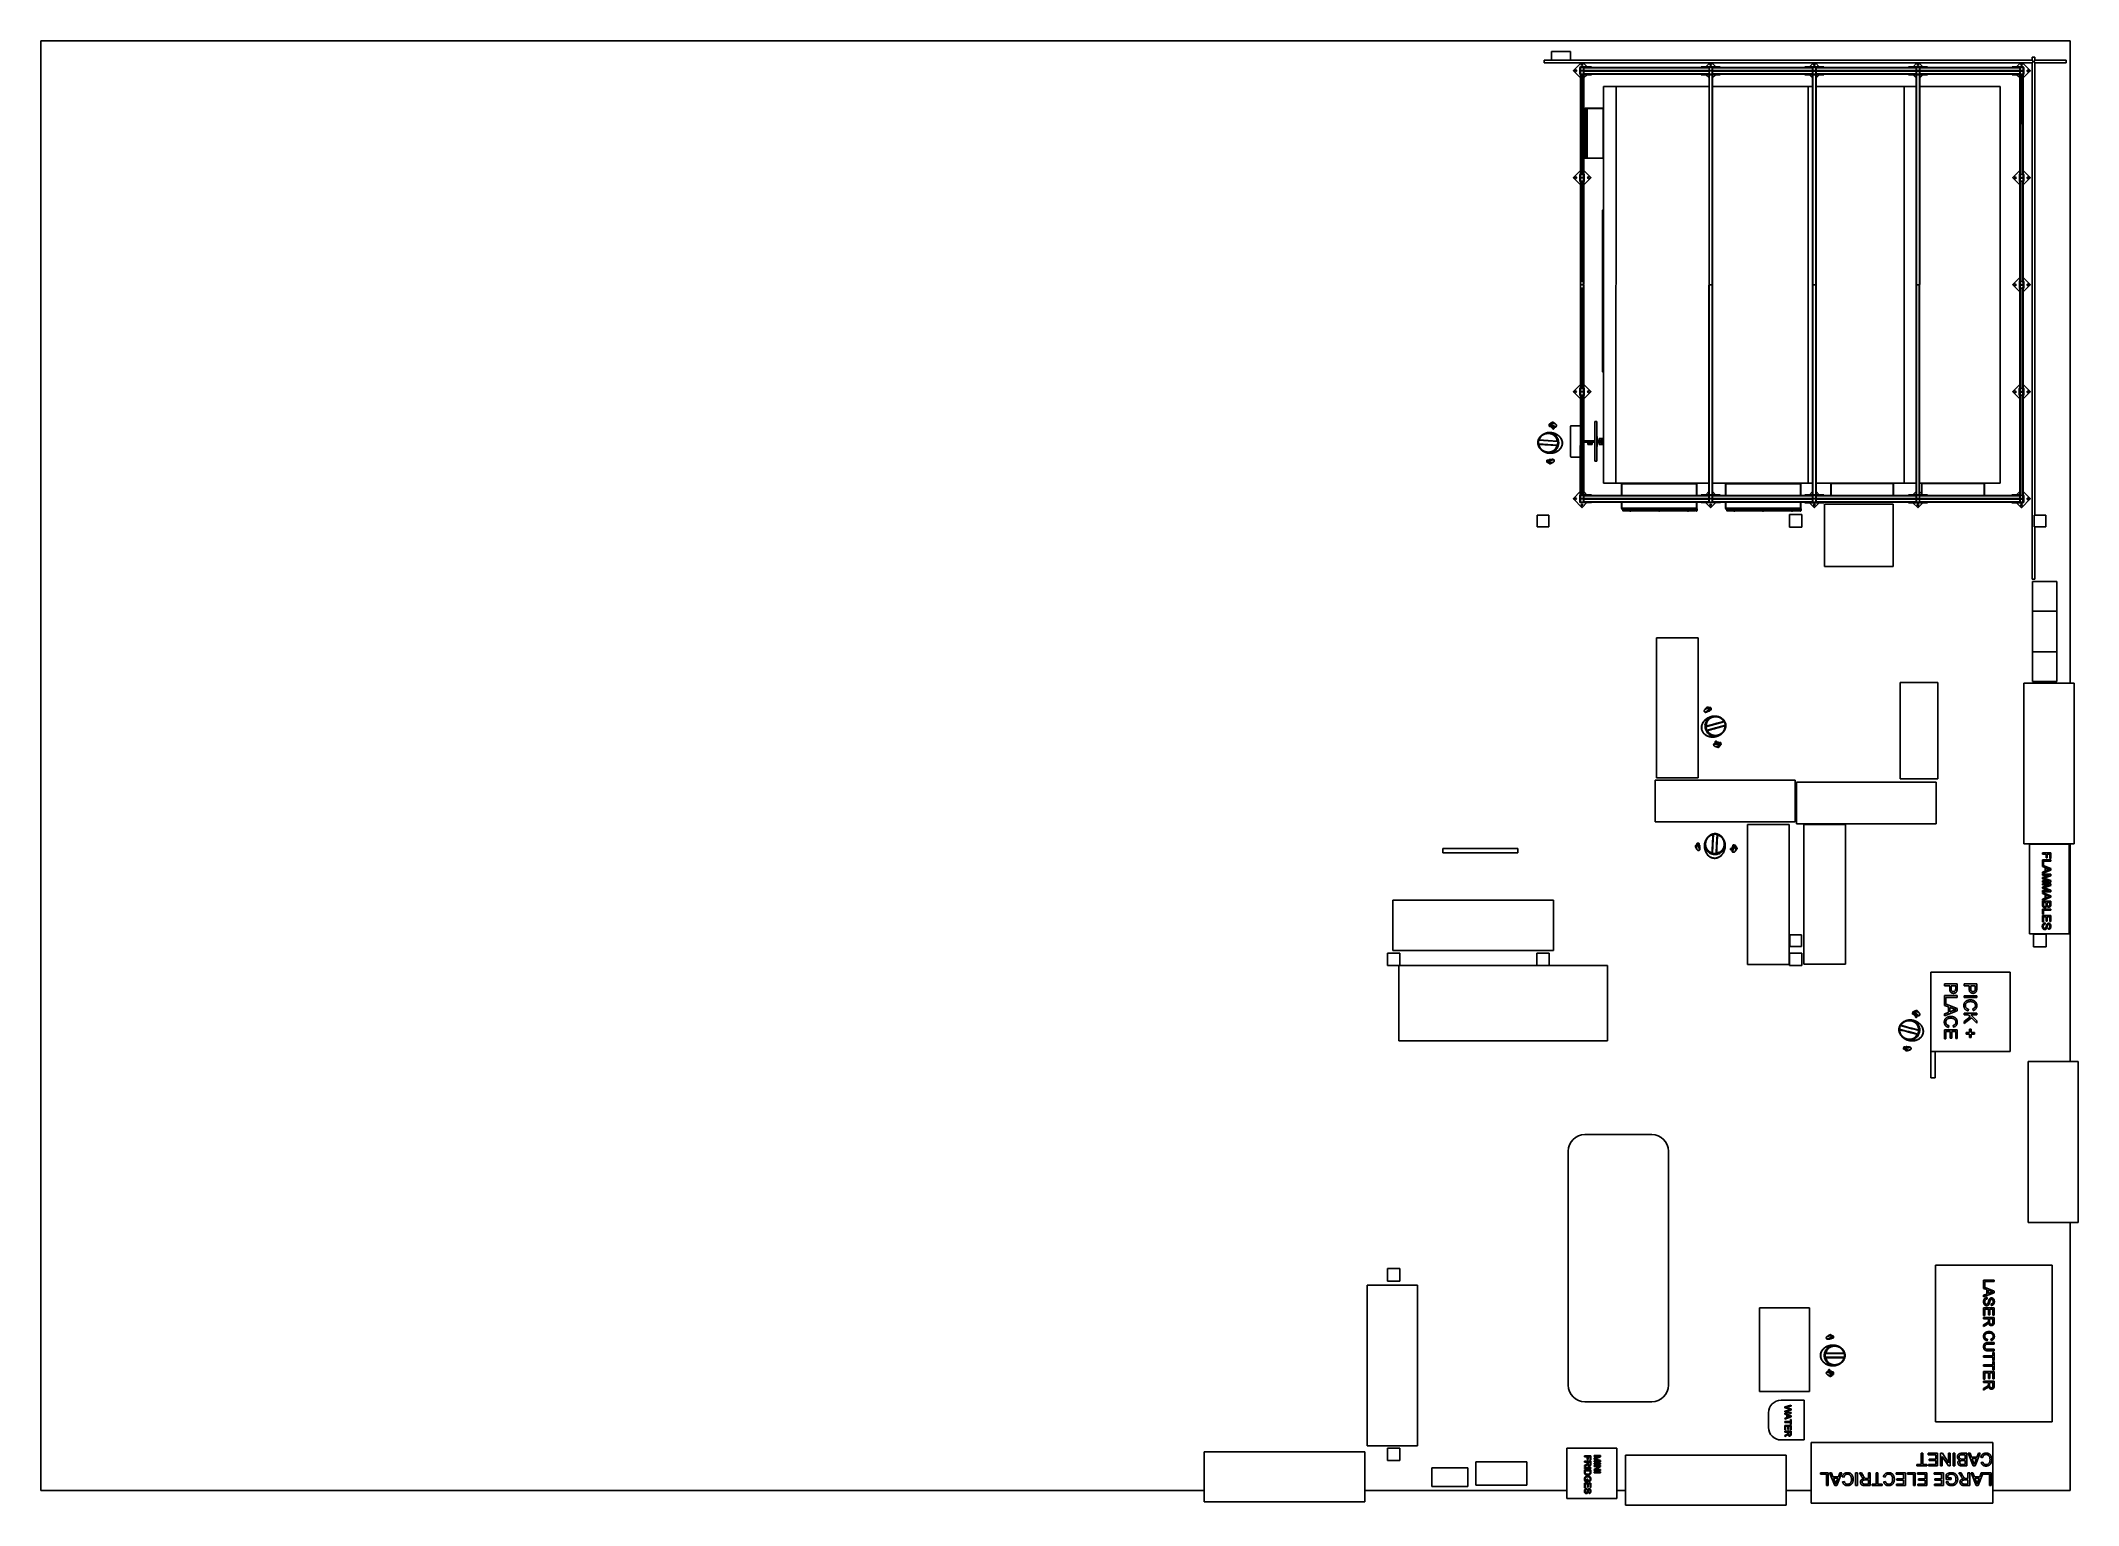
# Model space of a CAD drawing. Header units: inches. Extents: x -978 to -2, y 48 to 749.
import ezdxf

# ---------------------------------------------------------------- set-up
doc = ezdxf.new("R2010")
doc.units = ezdxf.units.IN
doc.header["$MEASUREMENT"] = 0

msp = doc.modelspace()

# ---------------------------------------------------------------- linework, layer by layer
at = {"color": 7, "linetype": 'Continuous', "lineweight": 25}
for p, q in [((-978, 749.27), (-6, 749.27)), ((-978, 54.78), (-978, 749.27)), ((-245.36, 744.04), (-254.36, 744.04)), ((-254.36, 744.04), (-254.36, 739.9)), ((-245.36, 744.04), (-245.36, 739.9)), ((-6, 749.27), (-6, 441.6)), ((-24.16, 739.9), (-258, 739.9)), ((-258, 738.65), (-258, 739.9)), ((-258, 738.65), (-24.16, 738.65)), ((-240.27, 738.65), (-243.93, 734.99)), ((-243.93, 734.81), (-240.59, 731.47)), ((-240.84, 733.34), (-240.84, 736.46)), ((-240.84, 734.9), (-240.59, 734.9)), ((-240.59, 733.27), (-240.6, 685.27)), ((-240.59, 736.77), (-239.03, 736.77)), ((-240.59, 736.77), (-240.59, 736.77)), ((-240.59, 736.46), (-240.59, 733.34)), ((-240.59, 733.27), (-28.46, 733.24)), ((-240.53, 736.52), (-239.03, 736.52)), ((-240.48, 736.32), (-240.48, 735.03)), ((-240.48, 733.47), (-240.48, 734.76)), ((-240.45, 735.01), (-239.1, 735.01)), ((-239.1, 734.9), (-240.45, 734.9)), ((-240.45, 734.79), (-239.1, 734.79)), ((-240.39, 733.27), (-240.4, 685.27)), ((-240.35, 736.41), (-240.39, 736.41)), ((-240.35, 733.38), (-240.39, 733.38)), ((-240.35, 733.27), (-240.36, 685.27)), ((-240.32, 736.3), (-240.32, 736.39)), ((-240.32, 733.5), (-240.32, 733.41)), ((-240.21, 733.27), (-240.22, 685.27)), ((-240.21, 736.39), (-240.21, 736.3)), ((-240.21, 733.41), (-240.21, 733.5)), ((-239.34, 733.27), (-239.35, 685.27)), ((-239.34, 736.3), (-239.34, 736.39)), ((-239.34, 733.5), (-239.34, 733.41)), ((-237.41, 736.77), (-239.29, 738.65)), ((-239.23, 736.39), (-239.23, 736.3)), ((-239.23, 733.41), (-239.23, 733.5)), ((-239.2, 733.27), (-239.21, 685.27)), ((-239.16, 736.41), (-239.2, 736.41)), ((-239.16, 733.38), (-239.2, 733.38)), ((-239.16, 733.27), (-239.17, 685.27)), ((-239.07, 735.03), (-239.07, 736.32)), ((-239.07, 734.76), (-239.07, 733.47)), ((-238.96, 736.52), (-238.97, 685.27)), ((-238.96, 736.77), (-238.96, 736.77)), ((-235.21, 736.77), (-238.96, 736.77)), ((-238.96, 736.52), (-30.09, 736.49)), ((-238.96, 736.32), (-178.96, 736.32)), ((-238.96, 735.03), (-178.96, 735.03)), ((-238.96, 734.9), (-178.96, 734.89)), ((-238.96, 734.76), (-178.96, 734.75)), ((-238.96, 733.47), (-178.96, 733.46)), ((-235.21, 733.02), (-238.96, 733.02)), ((-238.96, 731.47), (-237.41, 733.02)), ((-235.21, 736.52), (-235.21, 736.77)), ((-235.21, 733.02), (-235.21, 733.27)), ((-182.71, 736.77), (-173.59, 736.76)), ((-182.71, 736.77), (-182.71, 736.52)), ((-182.71, 733.27), (-182.71, 733.02)), ((-182.71, 733.02), (-173.59, 733.01)), ((-178.63, 738.65), (-180.52, 736.76)), ((-180.52, 733.01), (-178.96, 731.46)), ((-178.99, 531.76), (-178.96, 733.01)), ((-178.96, 733.26), (-178.96, 736.51)), ((-178.85, 736.32), (-178.85, 735.03)), ((-178.85, 733.46), (-178.85, 734.75)), ((-178.83, 735), (-177.48, 735)), ((-177.48, 734.89), (-178.83, 734.89)), ((-178.83, 734.78), (-177.48, 734.78)), ((-178.73, 736.4), (-178.77, 736.4)), ((-178.73, 733.37), (-178.77, 733.37)), ((-178.7, 736.29), (-178.7, 736.38)), ((-178.7, 733.49), (-178.7, 733.4)), ((-178.59, 736.38), (-178.59, 736.29)), ((-178.59, 733.4), (-178.59, 733.49)), ((-177.71, 736.29), (-177.71, 736.38)), ((-177.71, 733.49), (-177.71, 733.4)), ((-175.78, 736.76), (-177.67, 738.65)), ((-177.6, 736.38), (-177.6, 736.29)), ((-177.6, 733.4), (-177.6, 733.49)), ((-177.54, 736.4), (-177.58, 736.4)), ((-177.54, 733.37), (-177.58, 733.37)), ((-177.45, 735.03), (-177.45, 736.32)), ((-177.45, 734.75), (-177.45, 733.46)), ((-177.37, 531.76), (-177.34, 733.01)), ((-177.34, 733.26), (-177.34, 736.51)), ((-177.34, 736.32), (-129.34, 736.31)), ((-177.34, 735.03), (-129.34, 735.02)), ((-177.34, 734.89), (-129.34, 734.88)), ((-177.34, 734.75), (-129.34, 734.75)), ((-177.34, 733.46), (-129.34, 733.46)), ((-177.34, 731.46), (-175.78, 733.01)), ((-173.59, 736.76), (-173.59, 736.51)), ((-173.59, 733.26), (-173.59, 733.01)), ((-133.09, 736.76), (-133.09, 736.51)), ((-133.09, 736.76), (-123.96, 736.76)), ((-133.09, 733.26), (-133.09, 733.01)), ((-133.09, 733.01), (-123.96, 733.01)), ((-129, 738.65), (-130.89, 736.76)), ((-130.89, 733.01), (-129.34, 731.45)), ((-129.37, 531.76), (-129.34, 733.01)), ((-129.34, 733.26), (-129.34, 736.51)), ((-129.23, 736.31), (-129.23, 735.02)), ((-129.23, 733.46), (-129.23, 734.75)), ((-129.2, 734.99), (-127.85, 734.99)), ((-127.85, 734.88), (-129.2, 734.88)), ((-129.2, 734.77), (-127.85, 734.77)), ((-129.1, 736.4), (-129.14, 736.4)), ((-129.1, 733.37), (-129.14, 733.37)), ((-129.07, 736.28), (-129.07, 736.37)), ((-129.07, 733.48), (-129.07, 733.39)), ((-128.96, 736.37), (-128.96, 736.28)), ((-128.96, 733.39), (-128.96, 733.48)), ((-128.09, 736.28), (-128.09, 736.37)), ((-128.09, 733.48), (-128.09, 733.39)), ((-126.16, 736.76), (-128.05, 738.65)), ((-127.98, 736.37), (-127.98, 736.28)), ((-127.98, 733.39), (-127.98, 733.48)), ((-127.91, 736.4), (-127.95, 736.4)), ((-127.91, 733.37), (-127.95, 733.37)), ((-127.82, 735.02), (-127.82, 736.31)), ((-127.82, 734.75), (-127.82, 733.46)), ((-127.74, 531.76), (-127.71, 733.01)), ((-127.71, 733.26), (-127.71, 736.51)), ((-127.71, 736.31), (-79.71, 736.3)), ((-127.71, 735.02), (-79.71, 735.01)), ((-127.71, 734.88), (-79.71, 734.87)), ((-127.71, 734.75), (-79.71, 734.74)), ((-127.71, 733.46), (-79.71, 733.45)), ((-127.71, 731.45), (-126.16, 733.01)), ((-123.96, 736.76), (-123.96, 736.51)), ((-123.96, 733.26), (-123.96, 733.01)), ((-83.46, 736.75), (-74.34, 736.75)), ((-83.46, 736.75), (-83.46, 736.5)), ((-83.46, 733.25), (-83.46, 733)), ((-83.46, 733), (-74.34, 733)), ((-79.37, 738.65), (-81.27, 736.75)), ((-81.27, 733), (-79.71, 731.44)), ((-79.74, 531.75), (-79.71, 733)), ((-79.71, 733.25), (-79.71, 736.5)), ((-79.6, 736.3), (-79.6, 735.01)), ((-79.6, 733.45), (-79.6, 734.74)), ((-79.58, 734.98), (-78.23, 734.98)), ((-78.23, 734.87), (-79.58, 734.87)), ((-79.58, 734.76), (-78.23, 734.76)), ((-79.48, 736.39), (-79.52, 736.39)), ((-79.48, 733.36), (-79.52, 733.36)), ((-79.45, 736.27), (-79.45, 736.36)), ((-79.45, 733.48), (-79.45, 733.39)), ((-79.34, 736.36), (-79.34, 736.27)), ((-79.34, 733.39), (-79.34, 733.48)), ((-78.46, 736.27), (-78.46, 736.36)), ((-78.46, 733.48), (-78.46, 733.39)), ((-76.53, 736.75), (-78.43, 738.65)), ((-78.35, 736.36), (-78.35, 736.27)), ((-78.35, 733.39), (-78.35, 733.48)), ((-78.29, 736.39), (-78.33, 736.39)), ((-78.29, 733.36), (-78.33, 733.36)), ((-78.2, 735.01), (-78.2, 736.3)), ((-78.2, 734.74), (-78.2, 733.45)), ((-78.12, 531.75), (-78.09, 733)), ((-78.09, 733.25), (-78.09, 736.5)), ((-78.09, 736.3), (-30.09, 736.29)), ((-78.09, 735.01), (-30.09, 735)), ((-78.09, 734.87), (-30.09, 734.87)), ((-78.09, 734.74), (-30.09, 734.73)), ((-78.09, 733.45), (-30.09, 733.44)), ((-78.09, 731.44), (-76.53, 733)), ((-74.34, 736.75), (-74.34, 736.5)), ((-74.34, 733.25), (-74.34, 733)), ((-33.84, 736.49), (-33.84, 736.74)), ((-28.53, 736.74), (-33.84, 736.74)), ((-33.84, 732.99), (-33.84, 733.24)), ((-30.09, 732.99), (-33.84, 732.99)), ((-29.74, 738.65), (-31.64, 736.74)), ((-31.64, 732.99), (-30.09, 731.44)), ((-30.09, 736.49), (-30.1, 685.24)), ((-30.09, 736.74), (-30.09, 736.74)), ((-30.03, 736.49), (-28.53, 736.49)), ((-29.98, 736.29), (-29.98, 735)), ((-29.98, 733.44), (-29.98, 734.73)), ((-29.95, 734.98), (-28.6, 734.98)), ((-28.6, 734.87), (-29.95, 734.87)), ((-29.95, 734.76), (-28.6, 734.76)), ((-29.89, 733.24), (-29.9, 685.24)), ((-29.85, 736.38), (-29.89, 736.38)), ((-29.85, 733.35), (-29.89, 733.35)), ((-29.85, 733.24), (-29.86, 685.24)), ((-29.82, 736.27), (-29.82, 736.36)), ((-29.82, 733.47), (-29.82, 733.38)), ((-29.71, 733.24), (-29.72, 685.24)), ((-29.71, 736.36), (-29.71, 736.27)), ((-29.71, 733.38), (-29.71, 733.47)), ((-28.84, 733.24), (-28.85, 685.24)), ((-28.84, 736.27), (-28.84, 736.36)), ((-28.84, 733.47), (-28.84, 733.38)), ((-25.12, 734.96), (-28.82, 738.65)), ((-28.73, 736.36), (-28.73, 736.27)), ((-28.73, 733.38), (-28.73, 733.47)), ((-28.7, 733.24), (-28.71, 685.24)), ((-28.66, 736.38), (-28.7, 736.38)), ((-28.66, 733.35), (-28.7, 733.35)), ((-28.66, 733.24), (-28.67, 685.24)), ((-28.57, 735), (-28.57, 736.29)), ((-28.57, 734.73), (-28.57, 733.44)), ((-28.46, 733.24), (-28.47, 685.24)), ((-28.46, 736.74), (-28.46, 736.74)), ((-28.46, 733.3), (-28.46, 736.43)), ((-28.46, 734.87), (-28.21, 734.87)), ((-28.46, 731.44), (-25.12, 734.78)), ((-28.21, 736.43), (-28.21, 733.3)), ((-24.16, 741.34), (-24.16, 739.9)), ((-24.16, 741.34), (-22.92, 741.34)), ((-24.16, 738.65), (-24.16, 491.34)), ((-22.92, 739.9), (-22.92, 741.34)), ((-8, 739.9), (-22.92, 739.9)), ((-22.92, 522.08), (-22.92, 738.66)), ((-22.92, 738.65), (-8, 738.65)), ((-8, 738.65), (-8, 739.9)), ((-229.56, 537.4), (-229.53, 727.4)), ((-178.97, 727.39), (-229.53, 727.4)), ((-223.56, 537.4), (-223.53, 727.4)), ((-129.34, 727.38), (-177.34, 727.39)), ((-131.56, 537.38), (-131.53, 727.38)), ((-79.72, 727.38), (-127.72, 727.38)), ((-85.56, 537.38), (-85.53, 727.38)), ((-39.53, 727.37), (-78.09, 727.37)), ((-39.56, 537.37), (-39.53, 727.37)), ((-238.35, 693.07), (-238.34, 716.82)), ((-237.71, 716.82), (-238.34, 716.82)), ((-238.22, 716.95), (-237.71, 716.95)), ((-238.22, 716.95), (-238.22, 692.95)), ((-237.71, 716.95), (-237.72, 692.95)), ((-237.61, 716.8), (-237.71, 716.8)), ((-237.71, 716.56), (-237.61, 716.56)), ((-237.61, 716.26), (-237.71, 716.26)), ((-237.71, 716.2), (-237.59, 716.2)), ((-237.53, 716.08), (-237.71, 716.08)), ((-237.61, 716.56), (-237.61, 716.8)), ((-237.6, 693.69), (-237.59, 716.2)), ((-237.59, 716.34), (-237.59, 716.28)), ((-237.53, 716.34), (-237.59, 716.34)), ((-229.53, 716.82), (-237.53, 716.82)), ((-237.53, 693.07), (-237.53, 716.82)), ((-237.4, 716.95), (-237.41, 692.95)), ((-237.4, 716.95), (-229.65, 716.95)), ((-229.66, 692.95), (-229.65, 716.95)), ((-238.44, 695.31), (-238.56, 695.18)), ((-238.56, 694.33), (-238.56, 695.18)), ((-238.56, 694.33), (-238.44, 694.21)), ((-238.35, 695.31), (-238.44, 695.31)), ((-238.44, 694.21), (-238.44, 695.31)), ((-238.44, 694.21), (-238.35, 694.21)), ((-238.35, 693.07), (-237.72, 693.07)), ((-237.72, 692.95), (-238.22, 692.95)), ((-237.72, 693.82), (-237.53, 693.82)), ((-237.6, 693.69), (-237.72, 693.69)), ((-237.53, 693.07), (-229.53, 693.07)), ((-229.66, 692.95), (-237.41, 692.95)), ((-240.6, 687.08), (-243.94, 683.74)), ((-243.94, 683.56), (-240.6, 680.22)), ((-240.85, 682.09), (-240.85, 685.21)), ((-240.85, 683.65), (-240.6, 683.65)), ((-238.97, 685.27), (-240.6, 685.27)), ((-240.6, 685.21), (-240.6, 682.09)), ((-240.49, 685.07), (-240.49, 683.78)), ((-240.49, 682.22), (-240.49, 683.51)), ((-240.46, 683.76), (-239.11, 683.76)), ((-239.11, 683.65), (-240.46, 683.65)), ((-240.46, 683.54), (-239.11, 683.54)), ((-240.36, 685.16), (-240.4, 685.16)), ((-240.33, 685.05), (-240.33, 685.14)), ((-240.22, 685.14), (-240.22, 685.05)), ((-239.35, 685.05), (-239.35, 685.14)), ((-239.24, 685.14), (-239.24, 685.05)), ((-239.17, 685.16), (-239.21, 685.16)), ((-239.08, 683.78), (-239.08, 685.07)), ((-239.08, 683.51), (-239.08, 682.22)), ((-235.63, 683.74), (-238.97, 687.08)), ((-238.97, 682.09), (-238.97, 685.21)), ((-238.72, 683.65), (-238.97, 683.65)), ((-238.97, 680.22), (-235.63, 683.56)), ((-238.72, 682.09), (-238.72, 685.21)), ((-30.1, 687.05), (-33.44, 683.71)), ((-33.44, 683.53), (-30.1, 680.19)), ((-30.35, 685.18), (-30.35, 682.06)), ((-30.35, 683.62), (-30.1, 683.62)), ((-30.1, 685.24), (-28.47, 685.24)), ((-30.1, 685.18), (-30.1, 682.06)), ((-29.99, 685.04), (-29.99, 683.75)), ((-29.99, 682.19), (-29.99, 683.48)), ((-29.96, 683.73), (-28.61, 683.73)), ((-28.61, 683.62), (-29.96, 683.62)), ((-29.96, 683.51), (-28.61, 683.51)), ((-29.86, 685.13), (-29.9, 685.13)), ((-29.83, 685.02), (-29.83, 685.11)), ((-29.72, 685.11), (-29.72, 685.02)), ((-28.85, 685.02), (-28.85, 685.11)), ((-28.74, 685.11), (-28.74, 685.02)), ((-28.67, 685.13), (-28.71, 685.13)), ((-28.58, 683.75), (-28.58, 685.04)), ((-28.58, 683.48), (-28.58, 682.19)), ((-25.13, 683.71), (-28.47, 687.05)), ((-28.47, 682.05), (-28.47, 685.18)), ((-28.22, 683.62), (-28.47, 683.62)), ((-28.47, 680.19), (-25.13, 683.53)), ((-28.22, 685.18), (-28.22, 682.05)), ((-240.6, 682.02), (-240.6, 634.02)), ((-238.97, 682.02), (-240.6, 682.02)), ((-240.4, 682.02), (-240.41, 634.02)), ((-240.36, 682.13), (-240.4, 682.13)), ((-240.36, 682.02), (-240.37, 634.02)), ((-240.33, 682.25), (-240.33, 682.16)), ((-240.22, 682.02), (-240.23, 634.02)), ((-240.22, 682.16), (-240.22, 682.25)), ((-239.35, 682.25), (-239.35, 682.16)), ((-239.35, 682.02), (-239.35, 634.02)), ((-239.24, 682.16), (-239.24, 682.25)), ((-239.21, 682.02), (-239.22, 634.02)), ((-239.17, 682.13), (-239.21, 682.13)), ((-239.17, 682.02), (-239.18, 634.02)), ((-238.97, 682.02), (-238.98, 634.02)), ((-30.1, 681.99), (-30.1, 633.99)), ((-30.1, 681.99), (-28.47, 681.99)), ((-29.9, 681.99), (-29.91, 633.99)), ((-29.86, 682.1), (-29.9, 682.1)), ((-29.86, 681.99), (-29.87, 633.99)), ((-29.83, 682.22), (-29.83, 682.13)), ((-29.72, 681.99), (-29.73, 633.99)), ((-29.72, 682.13), (-29.72, 682.22)), ((-28.85, 682.22), (-28.85, 682.13)), ((-28.85, 681.99), (-28.85, 633.99)), ((-28.74, 682.13), (-28.74, 682.22)), ((-28.71, 681.99), (-28.72, 633.99)), ((-28.67, 682.1), (-28.71, 682.1)), ((-28.67, 681.99), (-28.68, 633.99)), ((-28.47, 681.99), (-28.48, 633.99)), ((-230.05, 590.77), (-230.04, 668.02)), ((-229.92, 590.65), (-229.91, 668.15)), ((-229.91, 668.15), (-229.54, 668.15)), ((-30.1, 635.8), (-33.45, 632.46)), ((-25.14, 632.46), (-28.48, 635.8)), ((-240.6, 630.77), (-240.61, 582.77)), ((-238.98, 634.02), (-240.6, 634.02)), ((-240.6, 632.53), (-240.6, 633.82)), ((-240.6, 632.26), (-240.6, 630.97)), ((-238.98, 630.77), (-240.6, 630.77)), ((-240.49, 633.82), (-240.49, 632.53)), ((-240.49, 630.97), (-240.49, 632.26)), ((-240.47, 632.51), (-239.12, 632.51)), ((-239.12, 632.4), (-240.47, 632.4)), ((-240.47, 632.29), (-239.12, 632.29)), ((-240.37, 633.91), (-240.41, 633.91)), ((-240.37, 630.88), (-240.41, 630.88)), ((-240.41, 630.77), (-240.41, 582.77)), ((-240.37, 630.77), (-240.37, 582.77)), ((-240.34, 633.8), (-240.34, 633.89)), ((-240.34, 631), (-240.34, 630.91)), ((-240.23, 630.77), (-240.24, 582.77)), ((-240.23, 633.89), (-240.23, 633.8)), ((-240.23, 630.91), (-240.23, 631)), ((-239.35, 630.77), (-239.36, 582.77)), ((-239.35, 633.8), (-239.35, 633.89)), ((-239.35, 631), (-239.35, 630.91)), ((-239.24, 633.89), (-239.24, 633.8)), ((-239.24, 630.91), (-239.24, 631)), ((-239.22, 630.77), (-239.23, 582.77)), ((-239.18, 633.91), (-239.22, 633.91)), ((-239.18, 630.88), (-239.22, 630.88)), ((-239.18, 630.77), (-239.19, 582.77)), ((-239.09, 632.53), (-239.09, 633.82)), ((-239.09, 632.26), (-239.09, 630.97)), ((-238.98, 630.77), (-238.99, 582.77)), ((-238.98, 633.82), (-238.98, 632.53)), ((-238.98, 630.97), (-238.98, 632.26)), ((-178.98, 632.39), (-177.35, 632.39)), ((-129.35, 632.38), (-127.73, 632.38)), ((-79.73, 632.38), (-78.1, 632.37)), ((-33.45, 632.28), (-30.1, 628.94)), ((-30.35, 633.93), (-30.35, 630.81)), ((-30.35, 632.37), (-30.1, 632.37)), ((-30.1, 630.74), (-30.11, 582.74)), ((-30.1, 633.99), (-28.48, 633.99)), ((-30.1, 633.93), (-30.1, 630.81)), ((-30.1, 630.74), (-28.48, 630.74)), ((-29.99, 633.79), (-29.99, 632.5)), ((-29.99, 630.94), (-29.99, 632.23)), ((-29.97, 632.48), (-28.62, 632.48)), ((-28.62, 632.37), (-29.97, 632.37)), ((-29.97, 632.26), (-28.62, 632.26)), ((-29.87, 633.88), (-29.91, 633.88)), ((-29.87, 630.85), (-29.91, 630.85)), ((-29.91, 630.74), (-29.91, 582.74)), ((-29.87, 630.74), (-29.87, 582.74)), ((-29.84, 633.77), (-29.84, 633.86)), ((-29.84, 630.97), (-29.84, 630.88)), ((-29.73, 630.74), (-29.74, 582.74)), ((-29.73, 633.86), (-29.73, 633.77)), ((-29.73, 630.88), (-29.73, 630.97)), ((-28.85, 630.74), (-28.86, 582.74)), ((-28.85, 633.77), (-28.85, 633.86)), ((-28.85, 630.97), (-28.85, 630.88)), ((-28.74, 633.86), (-28.74, 633.77)), ((-28.74, 630.88), (-28.74, 630.97)), ((-28.72, 630.74), (-28.73, 582.74)), ((-28.68, 633.88), (-28.72, 633.88)), ((-28.68, 630.85), (-28.72, 630.85)), ((-28.68, 630.74), (-28.69, 582.74)), ((-28.59, 632.5), (-28.59, 633.79)), ((-28.59, 632.23), (-28.59, 630.94)), ((-28.48, 630.74), (-28.49, 582.74)), ((-28.48, 630.8), (-28.48, 633.93)), ((-28.48, 632.37), (-28.23, 632.37)), ((-28.48, 628.94), (-25.14, 632.28)), ((-28.23, 633.93), (-28.23, 630.8)), ((-229.55, 590.65), (-229.92, 590.65)), ((-240.61, 584.58), (-243.95, 581.24)), ((-243.95, 581.06), (-240.61, 577.72)), ((-240.86, 582.71), (-240.86, 579.59)), ((-240.86, 581.15), (-240.61, 581.15)), ((-240.61, 579.52), (-240.62, 531.52)), ((-238.99, 582.77), (-240.61, 582.77)), ((-240.61, 582.71), (-240.61, 579.59)), ((-238.99, 579.52), (-240.61, 579.52)), ((-240.5, 582.57), (-240.5, 581.28)), ((-240.5, 579.72), (-240.5, 581.01)), ((-240.48, 581.26), (-239.12, 581.26)), ((-239.12, 581.15), (-240.48, 581.15)), ((-240.48, 581.04), (-239.12, 581.04)), ((-240.41, 579.52), (-240.42, 531.52)), ((-240.37, 582.66), (-240.41, 582.66)), ((-240.37, 579.63), (-240.41, 579.63)), ((-240.37, 579.52), (-240.38, 531.52)), ((-240.35, 582.55), (-240.35, 582.64)), ((-240.35, 579.75), (-240.35, 579.66)), ((-240.24, 582.64), (-240.24, 582.55)), ((-240.24, 579.66), (-240.24, 579.75)), ((-240.24, 579.52), (-240.24, 531.52)), ((-239.36, 579.52), (-239.37, 531.52)), ((-239.36, 582.55), (-239.36, 582.64)), ((-239.36, 579.75), (-239.36, 579.66)), ((-239.25, 582.64), (-239.25, 582.55)), ((-239.25, 579.66), (-239.25, 579.75)), ((-239.19, 582.66), (-239.23, 582.66)), ((-239.19, 579.63), (-239.23, 579.63)), ((-239.23, 579.52), (-239.23, 531.52)), ((-239.19, 579.52), (-239.19, 531.52)), ((-239.1, 581.28), (-239.1, 582.57)), ((-239.1, 581.01), (-239.1, 579.72)), ((-235.65, 581.24), (-238.99, 584.58)), ((-238.99, 579.59), (-238.99, 582.71)), ((-238.99, 581.15), (-238.74, 581.15)), ((-238.99, 577.72), (-235.65, 581.06)), ((-238.99, 579.52), (-238.99, 528.27)), ((-238.74, 582.71), (-238.74, 579.59)), ((-30.11, 584.55), (-33.45, 581.21)), ((-33.45, 581.03), (-30.11, 577.69)), ((-30.36, 582.68), (-30.36, 579.56)), ((-30.36, 581.12), (-30.11, 581.12)), ((-30.11, 579.49), (-30.12, 528.24)), ((-30.11, 582.74), (-28.49, 582.74)), ((-30.11, 582.68), (-30.11, 579.56)), ((-30.11, 579.49), (-28.49, 579.49)), ((-30, 582.54), (-30, 581.25)), ((-30, 579.69), (-30, 580.98)), ((-29.98, 581.23), (-28.62, 581.23)), ((-28.62, 581.12), (-29.98, 581.12)), ((-29.98, 581.01), (-28.62, 581.01)), ((-29.91, 579.49), (-29.92, 531.49)), ((-29.87, 582.63), (-29.91, 582.63)), ((-29.87, 579.6), (-29.91, 579.6)), ((-29.87, 579.49), (-29.88, 531.49)), ((-29.85, 582.52), (-29.85, 582.61)), ((-29.85, 579.72), (-29.85, 579.63)), ((-29.74, 582.61), (-29.74, 582.52)), ((-29.74, 579.63), (-29.74, 579.72)), ((-29.74, 579.49), (-29.74, 531.49)), ((-28.86, 579.49), (-28.87, 531.49)), ((-28.86, 582.52), (-28.86, 582.61)), ((-28.86, 579.72), (-28.86, 579.63)), ((-28.75, 582.61), (-28.75, 582.52)), ((-28.75, 579.63), (-28.75, 579.72)), ((-28.69, 582.63), (-28.73, 582.63)), ((-28.69, 579.6), (-28.73, 579.6)), ((-28.73, 579.49), (-28.73, 531.49)), ((-28.69, 579.49), (-28.69, 531.49)), ((-28.6, 581.25), (-28.6, 582.54)), ((-28.6, 580.98), (-28.6, 579.69)), ((-25.15, 581.21), (-28.49, 584.55)), ((-28.49, 579.55), (-28.49, 582.68)), ((-28.49, 581.12), (-28.24, 581.12)), ((-28.49, 577.69), (-25.15, 581.03)), ((-28.49, 579.49), (-28.49, 531.49)), ((-28.24, 582.68), (-28.24, 579.55)), ((-254.83, 566.13), (-254.85, 566.12)), ((-233.65, 547.84), (-233.65, 566.84)), ((-233.65, 566.84), (-232.65, 566.84)), ((-232.65, 547.84), (-232.65, 566.84)), ((-260.6, 557.89), (-260.72, 556.14)), ((-251.53, 557.4), (-260.47, 558.01)), ((-260.33, 558.09), (-260.33, 558.09)), ((-259.67, 559.37), (-259.68, 559.35)), ((-256.98, 561.4), (-257.14, 561.35)), ((-256.99, 561.4), (-257.02, 561.39)), ((-257.02, 561.39), (-257.02, 561.39)), ((-256.95, 561.41), (-256.99, 561.4)), ((-256.98, 561.4), (-256.99, 561.4)), ((-256.9, 561.42), (-256.96, 561.4)), ((-254.46, 561.57), (-254.46, 561.58)), ((-251.19, 558.63), (-252.06, 558.68)), ((-251.41, 557.26), (-251.53, 555.52)), ((-251.5, 554.14), (-251.19, 558.63)), ((-245.3, 564.57), (-245.3, 550.07)), ((-240.61, 564.82), (-245.05, 564.82)), ((-238.99, 557.7), (-233.65, 557.69)), ((-238.43, 557.61), (-238.99, 557.61)), ((-238.14, 557.59), (-238.99, 557.59)), ((-238.99, 557.05), (-238.14, 557.05)), ((-238.99, 557.03), (-238.43, 557.03)), ((-233.65, 556.94), (-238.99, 556.95)), ((-238.93, 557.61), (-238.93, 557.7)), ((-238.93, 556.95), (-238.93, 557.03)), ((-238.51, 557.61), (-238.51, 557.59)), ((-238.51, 557.03), (-238.51, 557.05)), ((-238.43, 557.7), (-238.43, 557.61)), ((-238.43, 557.03), (-238.43, 556.95)), ((-238.14, 557.7), (-238.14, 557.59)), ((-238.14, 556.95), (-238.14, 557.05)), ((-236.99, 555.82), (-236.99, 556.44)), ((-234.99, 556.44), (-236.99, 556.44)), ((-236.37, 556.95), (-236.37, 556.44)), ((-236.02, 555.82), (-236.02, 556.44)), ((-235.96, 555.82), (-235.96, 556.44)), ((-235.62, 556.44), (-235.62, 556.94)), ((-234.99, 555.82), (-234.99, 556.44)), ((-233.84, 557.69), (-233.84, 557.59)), ((-233.65, 557.59), (-233.84, 557.59)), ((-233.84, 557.05), (-233.65, 557.05)), ((-233.84, 556.94), (-233.84, 557.05)), ((-232.65, 559.71), (-232.57, 559.71)), ((-232.65, 559.46), (-232.57, 559.46)), ((-232.55, 557.78), (-232.65, 557.78)), ((-232.39, 557.69), (-232.65, 557.69)), ((-232.65, 557.61), (-232.39, 557.61)), ((-232.65, 557.05), (-232.65, 557.59)), ((-232.65, 557.59), (-232.49, 557.59)), ((-232.65, 557.05), (-232.49, 557.05)), ((-232.39, 557.03), (-232.65, 557.03)), ((-232.65, 556.94), (-232.39, 556.94)), ((-232.58, 556.93), (-232.65, 556.93)), ((-232.39, 557.56), (-232.61, 557.56)), ((-232.61, 557.13), (-232.61, 557.56)), ((-232.61, 557.13), (-232.39, 557.13)), ((-232.58, 558.11), (-232.43, 557.96)), ((-232.58, 556.93), (-232.58, 556.94)), ((-232.43, 556.73), (-232.58, 556.58)), ((-232.57, 558.29), (-232.57, 559.71)), ((-232.57, 554.98), (-232.57, 556.4)), ((-232.55, 557.69), (-232.55, 557.78)), ((-232.38, 558.02), (-232.52, 558.17)), ((-232.52, 556.52), (-232.38, 556.67)), ((-232.49, 557.59), (-232.49, 557.56)), ((-232.49, 557.13), (-232.49, 557.05)), ((-232.39, 557.84), (-232.39, 556.84)), ((-232.3, 556.84), (-232.3, 557.84)), ((-232.3, 557.69), (-232.3, 557.69)), ((-232.3, 556.94), (-232.28, 556.94)), ((-232.23, 556.89), (-232.23, 557.8)), ((-232.23, 557.61), (-232.18, 557.61)), ((-232.16, 557.54), (-232.23, 557.54)), ((-232.23, 557.14), (-232.16, 557.14)), ((-232.18, 557.03), (-232.23, 557.03)), ((-232.22, 557.81), (-232.22, 557.7)), ((-232.18, 557.69), (-232.22, 557.69)), ((-232.22, 556.99), (-232.22, 556.88)), ((-232.18, 557.72), (-232.18, 557.54)), ((-231.06, 557.72), (-232.18, 557.72)), ((-232.18, 557.14), (-232.18, 556.97)), ((-232.18, 556.97), (-231.06, 556.97)), ((-232.15, 557.82), (-231.18, 557.82)), ((-232.15, 557.74), (-230.7, 557.74)), ((-230.7, 556.94), (-232.15, 556.94)), ((-231.18, 556.87), (-232.15, 556.87)), ((-232.1, 557.21), (-232.1, 557.48)), ((-231.95, 557.82), (-231.95, 557.74)), ((-231.95, 556.94), (-231.95, 556.87)), ((-231.93, 557.88), (-231.93, 557.82)), ((-231.93, 557.88), (-231.43, 557.88)), ((-231.93, 556.87), (-231.93, 556.8)), ((-231.93, 556.8), (-231.43, 556.8)), ((-231.83, 557.82), (-231.83, 557.74)), ((-231.83, 556.94), (-231.83, 556.87)), ((-231.81, 557.72), (-231.81, 556.97)), ((-229.55, 558.82), (-231.55, 558.82)), ((-231.55, 557.88), (-231.55, 558.82)), ((-231.55, 555.82), (-231.55, 556.8)), ((-231.5, 557.82), (-231.5, 557.74)), ((-231.5, 556.94), (-231.5, 556.87)), ((-231.43, 557.82), (-231.43, 557.88)), ((-231.43, 556.8), (-231.43, 556.87)), ((-231.18, 557.74), (-231.18, 557.82)), ((-231.18, 556.87), (-231.18, 556.94)), ((-231.05, 557.73), (-231.05, 557.74)), ((-230.7, 557.73), (-231.05, 557.73)), ((-231.05, 556.96), (-230.7, 556.96)), ((-231.05, 556.96), (-231.05, 556.94)), ((-230.7, 557.74), (-230.7, 557.73)), ((-230.7, 556.96), (-230.7, 556.94)), ((-230.68, 556.44), (-230.68, 558.25)), ((-230.68, 557.66), (-230.65, 557.66)), ((-230.67, 557.52), (-230.68, 557.52)), ((-230.68, 557.17), (-230.67, 557.16)), ((-230.68, 557.03), (-230.65, 557.03)), ((-230.66, 557.51), (-230.66, 557.18)), ((-230.47, 557.42), (-230.65, 557.66)), ((-230.65, 557.66), (-230.65, 557.46)), ((-230.65, 557.03), (-230.47, 557.27)), ((-230.65, 557.23), (-230.65, 557.03)), ((-229.55, 558.56), (-230.37, 558.56)), ((-230.37, 558.56), (-230.37, 557.93)), ((-230.37, 558.37), (-229.55, 558.37)), ((-230.37, 557.93), (-230.18, 557.69)), ((-230.18, 557), (-230.37, 556.76)), ((-230.37, 556.76), (-230.37, 556.13)), ((-230.37, 556.32), (-229.55, 556.32)), ((-230.18, 557.69), (-229.55, 557.69)), ((-230.18, 557), (-229.55, 557)), ((-251.67, 555.4), (-260.6, 556.01)), ((-251.68, 555.4), (-260.59, 556.01)), ((-260.48, 555.9), (-260.47, 555.9)), ((-260, 554.57), (-260, 554.56)), ((-257.65, 552.19), (-257.59, 552.17)), ((-257.48, 552.13), (-257.44, 552.11)), ((-255.53, 551.68), (-255.47, 551.67)), ((-255.42, 551.67), (-255.14, 551.66)), ((-255.42, 546.71), (-255.4, 546.7)), ((-255.31, 548.69), (-255.31, 548.69)), ((-255.27, 551.66), (-255.14, 551.66)), ((-252.31, 554.19), (-252.36, 554.2)), ((-252.36, 554.2), (-251.5, 554.14)), ((-252.2, 554.18), (-251.51, 554.14)), ((-251.5, 554.14), (-251.51, 554.14)), ((-245.05, 549.82), (-240.62, 549.82)), ((-234.99, 555.82), (-236.99, 555.82)), ((-233.65, 547.84), (-232.65, 547.84)), ((-232.65, 555.23), (-232.57, 555.23)), ((-232.65, 554.98), (-232.57, 554.98)), ((-229.55, 555.82), (-231.55, 555.82)), ((-230.37, 556.13), (-229.55, 556.13)), ((-178.99, 537.39), (-229.56, 537.4)), ((-184.87, 537.05), (-220.87, 537.06)), ((-220.87, 531.52), (-220.87, 537.06)), ((-220.72, 537.21), (-185.02, 537.2)), ((-220.72, 537.21), (-220.72, 531.52)), ((-219.12, 537.21), (-219.12, 537.4)), ((-218.74, 537.4), (-218.74, 537.21)), ((-216.99, 537.21), (-216.99, 537.4)), ((-216.62, 537.4), (-216.62, 537.21)), ((-189.12, 537.2), (-189.12, 537.39)), ((-188.74, 537.39), (-188.74, 537.2)), ((-186.99, 537.2), (-186.99, 537.39)), ((-186.62, 537.39), (-186.62, 537.2)), ((-185.02, 531.52), (-185.02, 537.2)), ((-184.87, 537.05), (-184.87, 531.52)), ((-129.37, 537.38), (-177.37, 537.39)), ((-135.07, 537.04), (-171.07, 537.05)), ((-171.07, 531.51), (-171.07, 537.05)), ((-170.92, 537.2), (-135.22, 537.19)), ((-170.92, 537.2), (-170.92, 531.51)), ((-169.32, 537.2), (-169.32, 537.39)), ((-168.95, 537.39), (-168.95, 537.2)), ((-167.2, 537.2), (-167.2, 537.39)), ((-166.82, 537.39), (-166.82, 537.2)), ((-139.32, 537.19), (-139.32, 537.38)), ((-138.95, 537.38), (-138.95, 537.19)), ((-137.2, 537.19), (-137.2, 537.38)), ((-136.82, 537.38), (-136.82, 537.19)), ((-135.22, 531.51), (-135.22, 537.19)), ((-135.07, 537.04), (-135.07, 531.51)), ((-79.74, 537.38), (-127.74, 537.38)), ((-90.66, 537.25), (-120.66, 537.26)), ((-120.66, 531.51), (-120.66, 537.26)), ((-120.53, 537.38), (-120.53, 531.51)), ((-90.78, 531.5), (-90.78, 537.38)), ((-90.66, 537.25), (-90.66, 531.5)), ((-39.56, 537.37), (-78.12, 537.37)), ((-47.11, 537.25), (-77.11, 537.25)), ((-77.11, 531.75), (-77.11, 537.25)), ((-76.99, 537.37), (-76.99, 531.75)), ((-47.24, 531.5), (-47.24, 537.37)), ((-47.11, 537.25), (-47.11, 531.5)), ((-240.62, 533.33), (-243.96, 529.99)), ((-243.96, 529.81), (-239.9, 525.74)), ((-240.87, 531.46), (-240.87, 528.34)), ((-240.62, 529.9), (-240.87, 529.9)), ((-240.62, 531.52), (-28.49, 531.49)), ((-240.62, 531.46), (-240.62, 528.34)), ((-240.62, 528.02), (-240.62, 528.03)), ((-239.06, 528.27), (-240.56, 528.27)), ((-235.24, 528.02), (-240.56, 528.02)), ((-240.51, 531.32), (-240.51, 530.03)), ((-240.51, 528.47), (-240.51, 529.76)), ((-240.48, 530.01), (-239.13, 530.01)), ((-239.13, 529.9), (-240.48, 529.9)), ((-240.48, 529.79), (-239.13, 529.79)), ((-240.38, 531.41), (-240.42, 531.41)), ((-240.38, 528.38), (-240.42, 528.38)), ((-240.35, 531.3), (-240.35, 531.39)), ((-240.35, 528.5), (-240.35, 528.41)), ((-240.24, 531.39), (-240.24, 531.3)), ((-240.24, 528.41), (-240.24, 528.5)), ((-239.72, 525.74), (-237.44, 528.02)), ((-239.37, 531.3), (-239.37, 531.39)), ((-239.37, 528.5), (-239.37, 528.41)), ((-239.26, 531.39), (-239.26, 531.3)), ((-239.26, 528.41), (-239.26, 528.5)), ((-239.19, 531.41), (-239.23, 531.41)), ((-239.19, 528.38), (-239.23, 528.38)), ((-239.1, 530.03), (-239.1, 531.32)), ((-239.1, 529.76), (-239.1, 528.47)), ((-237.44, 531.77), (-238.99, 533.33)), ((-235.24, 531.77), (-238.99, 531.77)), ((-238.99, 531.32), (-178.99, 531.32)), ((-238.99, 530.03), (-178.99, 530.03)), ((-238.99, 529.9), (-178.99, 529.89)), ((-238.99, 529.76), (-178.99, 529.75)), ((-238.99, 528.47), (-178.99, 528.46)), ((-238.99, 528.27), (-28.49, 528.24)), ((-238.99, 528.02), (-238.99, 528.03)), ((-235.24, 531.52), (-235.24, 531.77)), ((-235.24, 528.02), (-235.24, 528.27)), ((-220.87, 525.36), (-220.87, 528.27)), ((-220.72, 528.27), (-220.72, 525.21)), ((-185.02, 525.2), (-185.02, 528.27)), ((-184.87, 528.27), (-184.87, 525.35)), ((-182.74, 531.77), (-182.74, 531.52)), ((-182.74, 531.77), (-173.62, 531.76)), ((-182.74, 528.27), (-182.74, 528.02)), ((-182.74, 528.02), (-173.62, 528.01)), ((-178.99, 533.32), (-180.55, 531.76)), ((-180.55, 528.01), (-178.27, 525.74)), ((-178.99, 528.26), (-178.99, 531.51)), ((-178.88, 531.32), (-178.88, 530.03)), ((-178.88, 528.46), (-178.88, 529.75)), ((-178.86, 530), (-177.51, 530)), ((-177.51, 529.89), (-178.86, 529.89)), ((-178.86, 529.78), (-177.51, 529.78)), ((-178.76, 531.4), (-178.8, 531.4)), ((-178.76, 528.37), (-178.8, 528.37)), ((-178.73, 531.29), (-178.73, 531.38)), ((-178.73, 528.49), (-178.73, 528.4)), ((-178.62, 531.38), (-178.62, 531.29)), ((-178.62, 528.4), (-178.62, 528.49)), ((-178.09, 525.74), (-175.81, 528.01)), ((-177.74, 531.29), (-177.74, 531.38)), ((-177.74, 528.49), (-177.74, 528.4)), ((-177.63, 531.38), (-177.63, 531.29)), ((-177.63, 528.4), (-177.63, 528.49)), ((-177.57, 531.4), (-177.61, 531.4)), ((-177.57, 528.37), (-177.61, 528.37)), ((-177.48, 530.03), (-177.48, 531.32)), ((-177.48, 529.75), (-177.48, 528.46)), ((-175.81, 531.76), (-177.37, 533.32)), ((-177.37, 528.26), (-177.37, 531.51)), ((-177.37, 531.32), (-129.37, 531.31)), ((-177.37, 530.03), (-129.37, 530.02)), ((-177.37, 529.89), (-129.37, 529.88)), ((-177.37, 529.75), (-129.37, 529.75)), ((-177.37, 528.46), (-129.37, 528.46)), ((-173.62, 531.76), (-173.62, 531.51)), ((-173.62, 528.26), (-173.62, 528.01)), ((-171.07, 525.35), (-171.07, 528.26)), ((-170.92, 528.26), (-170.93, 525.2)), ((-135.22, 525.19), (-135.22, 528.26)), ((-135.07, 528.26), (-135.07, 525.34)), ((-133.12, 531.76), (-133.12, 531.51)), ((-133.12, 531.76), (-123.99, 531.76)), ((-133.12, 528.26), (-133.12, 528.01)), ((-133.12, 528.01), (-123.99, 528.01)), ((-129.37, 533.31), (-130.92, 531.76)), ((-130.92, 528.01), (-128.65, 525.73)), ((-129.37, 531.51), (-129.37, 528.26)), ((-129.26, 531.31), (-129.26, 530.02)), ((-129.26, 528.46), (-129.26, 529.75)), ((-129.23, 529.99), (-127.88, 529.99)), ((-127.88, 529.88), (-129.23, 529.88)), ((-129.23, 529.77), (-127.88, 529.77)), ((-129.13, 531.4), (-129.17, 531.4)), ((-129.13, 528.37), (-129.17, 528.37)), ((-129.1, 531.28), (-129.1, 531.37)), ((-129.1, 528.48), (-129.1, 528.39)), ((-128.99, 531.37), (-128.99, 531.28)), ((-128.99, 528.39), (-128.99, 528.48)), ((-128.47, 525.73), (-126.19, 528.01)), ((-128.12, 531.28), (-128.12, 531.37)), ((-128.12, 528.48), (-128.12, 528.39)), ((-128.01, 531.37), (-128.01, 531.28)), ((-128.01, 528.39), (-128.01, 528.48)), ((-127.94, 531.4), (-127.98, 531.4)), ((-127.94, 528.37), (-127.98, 528.37)), ((-127.85, 530.02), (-127.85, 531.31)), ((-127.85, 529.75), (-127.85, 528.46)), ((-126.19, 531.76), (-127.74, 533.31)), ((-127.74, 528.26), (-127.74, 531.51)), ((-127.74, 531.31), (-79.74, 531.3)), ((-127.74, 530.02), (-79.74, 530.01)), ((-127.74, 529.88), (-79.74, 529.87)), ((-127.74, 529.75), (-79.74, 529.74)), ((-127.74, 528.46), (-79.74, 528.45)), ((-123.99, 531.76), (-123.99, 531.51)), ((-123.99, 528.26), (-123.99, 528.01)), ((-123.7, 527.36), (-123.7, 497.46)), ((-90.8, 527.36), (-123.7, 527.36)), ((-90.8, 497.46), (-90.8, 527.36)), ((-83.49, 531.75), (-83.49, 531.5)), ((-83.49, 531.75), (-74.37, 531.75)), ((-83.49, 528.25), (-83.49, 528)), ((-83.49, 528), (-74.37, 528)), ((-79.74, 533.31), (-81.3, 531.75)), ((-81.3, 528), (-79.02, 525.72)), ((-79.74, 531.5), (-79.74, 528.25)), ((-79.63, 531.3), (-79.63, 530.01)), ((-79.63, 528.45), (-79.63, 529.74)), ((-79.61, 529.98), (-78.26, 529.98)), ((-78.26, 529.87), (-79.61, 529.87)), ((-79.61, 529.76), (-78.26, 529.76)), ((-79.51, 531.39), (-79.55, 531.39)), ((-79.51, 528.36), (-79.55, 528.36)), ((-79.48, 531.27), (-79.48, 531.36)), ((-79.48, 528.48), (-79.48, 528.39)), ((-79.37, 531.36), (-79.37, 531.27)), ((-79.37, 528.39), (-79.37, 528.48)), ((-78.84, 525.72), (-76.56, 528)), ((-78.49, 531.27), (-78.49, 531.36)), ((-78.49, 528.48), (-78.49, 528.39)), ((-78.38, 531.36), (-78.38, 531.27)), ((-78.38, 528.39), (-78.38, 528.48)), ((-78.32, 531.39), (-78.36, 531.39)), ((-78.32, 528.36), (-78.36, 528.36)), ((-78.23, 530.01), (-78.23, 531.3)), ((-78.23, 529.74), (-78.23, 528.45)), ((-77.11, 532.3), (-78.12, 533.3)), ((-78.12, 528.25), (-78.12, 531.5)), ((-78.12, 531.3), (-30.12, 531.29)), ((-78.12, 530.01), (-30.12, 530)), ((-78.12, 529.87), (-30.12, 529.87)), ((-78.12, 529.74), (-30.12, 529.73)), ((-78.12, 528.45), (-30.12, 528.44)), ((-74.37, 531.75), (-74.37, 531.5)), ((-74.37, 528.25), (-74.37, 528)), ((-33.87, 531.49), (-33.87, 531.74)), ((-30.12, 531.74), (-33.87, 531.74)), ((-33.87, 528.24), (-33.87, 527.99)), ((-33.87, 527.99), (-28.49, 527.99)), ((-30.12, 533.3), (-31.67, 531.74)), ((-31.67, 527.99), (-29.4, 525.71)), ((-30.01, 531.29), (-30.01, 530)), ((-30.01, 528.44), (-30.01, 529.73)), ((-29.98, 529.98), (-28.63, 529.98)), ((-28.63, 529.87), (-29.98, 529.87)), ((-29.98, 529.76), (-28.63, 529.76)), ((-29.88, 531.38), (-29.92, 531.38)), ((-29.88, 528.35), (-29.92, 528.35)), ((-29.85, 531.27), (-29.85, 531.36)), ((-29.85, 528.47), (-29.85, 528.38)), ((-29.74, 531.36), (-29.74, 531.27)), ((-29.74, 528.38), (-29.74, 528.47)), ((-29.22, 525.71), (-25.15, 529.78)), ((-28.87, 531.27), (-28.87, 531.36)), ((-28.87, 528.47), (-28.87, 528.38)), ((-28.76, 531.36), (-28.76, 531.27)), ((-28.76, 528.38), (-28.76, 528.47)), ((-28.69, 531.38), (-28.73, 531.38)), ((-28.69, 528.35), (-28.73, 528.35)), ((-28.6, 530), (-28.6, 531.29)), ((-28.6, 529.73), (-28.6, 528.44)), ((-25.15, 529.96), (-28.49, 533.3)), ((-28.49, 528.3), (-28.49, 531.43)), ((-28.49, 529.87), (-28.24, 529.87)), ((-28.49, 528.24), (-28.49, 527.99)), ((-28.24, 531.43), (-28.24, 528.3)), ((-261.31, 522.08), (-261.31, 516.47)), ((-255.69, 522.08), (-261.31, 522.08)), ((-255.69, 516.47), (-255.69, 522.08)), ((-220.87, 525.36), (-184.87, 525.35)), ((-184.87, 525.2), (-220.72, 525.21)), ((-220.17, 524.77), (-220.5, 524.77)), ((-219.79, 525.13), (-220.34, 525.13)), ((-220.34, 524.85), (-220.09, 524.85)), ((-220.24, 525.21), (-220.24, 525.13)), ((-220.24, 524.73), (-218.34, 524.73)), ((-220.24, 524.2), (-220.24, 524.73)), ((-220.24, 524.2), (-217.31, 524.19)), ((-220.17, 524.73), (-220.17, 524.77)), ((-220.09, 524.85), (-220.09, 524.05)), ((-216.9, 524.05), (-220.09, 524.05)), ((-219.79, 525.21), (-219.79, 525.13)), ((-217.09, 525.06), (-219.64, 525.06)), ((-219.64, 524.73), (-219.64, 525.06)), ((-219.5, 525.21), (-219.5, 524.73)), ((-218.26, 524.87), (-218.34, 524.73)), ((-218.18, 524.73), (-218.3, 524.8)), ((-218.27, 524.86), (-218.17, 524.8)), ((-217.31, 524.87), (-218.26, 524.87)), ((-218.17, 524.8), (-218.18, 524.73)), ((-217.31, 524.73), (-218.18, 524.73)), ((-217.31, 524.8), (-218.17, 524.8)), ((-217.81, 525.13), (-217.81, 525.21)), ((-217.17, 525.13), (-217.81, 525.13)), ((-217.31, 524.18), (-217.31, 524.89)), ((-216.06, 524.89), (-217.31, 524.89)), ((-216.06, 524.37), (-217.31, 524.37)), ((-216.06, 524.18), (-217.31, 524.18)), ((-217.09, 524.89), (-217.09, 525.05)), ((-216.97, 525.05), (-216.97, 524.89)), ((-216.93, 524.18), (-216.93, 524.14)), ((-216.43, 524.14), (-216.93, 524.14)), ((-216.9, 523.97), (-216.9, 524.14)), ((-216.9, 523.97), (-216.87, 523.95)), ((-216.47, 525.08), (-216.89, 525.08)), ((-216.89, 524.89), (-216.89, 525.08)), ((-216.49, 523.95), (-216.87, 523.95)), ((-216.79, 523.97), (-216.79, 524.14)), ((-216.57, 523.97), (-216.57, 524.14)), ((-216.53, 524.02), (-216.56, 524.02)), ((-216.56, 523.96), (-216.56, 524.02)), ((-216.55, 523.98), (-216.56, 523.98)), ((-216.53, 523.95), (-216.53, 524.02)), ((-216.53, 523.95), (-216.53, 523.95)), ((-216.49, 523.95), (-216.46, 523.97)), ((-216.47, 525.08), (-216.47, 524.89)), ((-216.46, 523.97), (-216.46, 524.14)), ((-203.09, 524.04), (-216.46, 524.05)), ((-216.43, 524.14), (-216.43, 524.18)), ((-216.39, 524.89), (-216.39, 525.05)), ((-216.27, 524.89), (-216.27, 525.05)), ((-215.56, 525.12), (-216.19, 525.12)), ((-216.06, 524.18), (-216.06, 524.89)), ((-203.5, 524.87), (-216.06, 524.87)), ((-203.5, 524.8), (-216.06, 524.8)), ((-203.5, 524.73), (-216.06, 524.73)), ((-215.56, 525.12), (-215.56, 525.2)), ((-204, 525.12), (-204, 525.2)), ((-204, 525.12), (-203.36, 525.12)), ((-203.5, 524.18), (-203.5, 524.89)), ((-203.5, 524.89), (-202.25, 524.89)), ((-203.5, 524.37), (-202.25, 524.37)), ((-203.5, 524.18), (-202.25, 524.18)), ((-203.28, 524.89), (-203.28, 525.04)), ((-203.16, 524.89), (-203.16, 525.04)), ((-203.12, 524.18), (-203.12, 524.14)), ((-203.12, 524.14), (-202.62, 524.14)), ((-203.09, 523.96), (-203.09, 524.14)), ((-203.09, 523.96), (-203.06, 523.95)), ((-203.08, 525.08), (-202.66, 525.08)), ((-203.08, 525.08), (-203.08, 524.89)), ((-203.06, 523.95), (-202.68, 523.95)), ((-203.03, 524.02), (-202.99, 524.02)), ((-203.03, 523.95), (-203.03, 524.02)), ((-203.03, 523.95), (-203.02, 523.95)), ((-203.01, 523.98), (-202.99, 523.98)), ((-202.99, 523.96), (-202.99, 524.02)), ((-202.98, 523.96), (-202.98, 524.14)), ((-202.76, 523.96), (-202.76, 524.14)), ((-202.68, 523.95), (-202.65, 523.96)), ((-202.66, 524.89), (-202.66, 525.08)), ((-202.65, 523.96), (-202.65, 524.14)), ((-189.28, 524.04), (-202.65, 524.04)), ((-202.62, 524.14), (-202.62, 524.18)), ((-202.58, 525.04), (-202.58, 524.89)), ((-202.46, 524.89), (-202.46, 525.04)), ((-202.38, 525.12), (-201.75, 525.12)), ((-202.25, 524.18), (-202.25, 524.89)), ((-189.68, 524.87), (-202.25, 524.87)), ((-189.68, 524.8), (-202.25, 524.8)), ((-189.68, 524.73), (-202.25, 524.73)), ((-201.75, 525.12), (-201.75, 525.2)), ((-190.18, 525.12), (-190.18, 525.2)), ((-190.18, 525.12), (-189.55, 525.12)), ((-189.68, 524.18), (-189.68, 524.89)), ((-189.68, 524.89), (-188.43, 524.89)), ((-189.68, 524.37), (-188.43, 524.37)), ((-189.68, 524.18), (-188.43, 524.18)), ((-189.47, 524.89), (-189.47, 525.04)), ((-189.35, 524.89), (-189.35, 525.04)), ((-189.31, 524.18), (-189.31, 524.13)), ((-189.31, 524.13), (-188.81, 524.13)), ((-189.28, 523.96), (-189.28, 524.13)), ((-189.28, 523.96), (-189.25, 523.95)), ((-189.27, 525.08), (-189.27, 524.89)), ((-189.27, 525.08), (-188.85, 525.08)), ((-189.25, 523.95), (-188.87, 523.95)), ((-189.21, 524.02), (-189.18, 524.02)), ((-189.21, 523.95), (-189.21, 524.02)), ((-189.21, 523.95), (-189.21, 523.95)), ((-189.19, 523.98), (-189.18, 523.98)), ((-189.18, 523.96), (-189.18, 524.02)), ((-189.17, 523.96), (-189.17, 524.13)), ((-188.95, 523.96), (-188.95, 524.13)), ((-188.87, 523.95), (-188.84, 523.96)), ((-188.85, 524.89), (-188.85, 525.08)), ((-188.84, 523.96), (-188.84, 524.13)), ((-186.02, 524.04), (-188.84, 524.04)), ((-188.81, 524.13), (-188.81, 524.18)), ((-188.77, 525.04), (-188.77, 524.89)), ((-186.1, 525.05), (-188.65, 525.05)), ((-188.65, 524.89), (-188.65, 525.04)), ((-188.57, 525.12), (-187.93, 525.12)), ((-188.43, 524.18), (-188.43, 524.89)), ((-187.48, 524.87), (-188.43, 524.87)), ((-187.57, 524.8), (-188.43, 524.8)), ((-187.56, 524.73), (-188.43, 524.73)), ((-188.43, 524.19), (-185.8, 524.19)), ((-187.93, 525.12), (-187.93, 525.2)), ((-187.57, 524.8), (-187.47, 524.85)), ((-187.56, 524.73), (-187.57, 524.8)), ((-187.44, 524.79), (-187.56, 524.73)), ((-187.4, 524.73), (-187.48, 524.87)), ((-187.4, 524.73), (-185.87, 524.73)), ((-186.25, 524.73), (-186.25, 525.2)), ((-186.1, 525.05), (-186.1, 524.73)), ((-186.02, 524.04), (-186.02, 524.73)), ((-185.95, 525.12), (-185.95, 525.2)), ((-185.95, 525.12), (-184.87, 525.12)), ((-185.94, 524.73), (-185.94, 524.77)), ((-185.87, 524.77), (-185.87, 524.19)), ((-185.87, 524.44), (-185.8, 524.44)), ((-185.78, 524.85), (-185.84, 524.79)), ((-185.65, 524.73), (-185.84, 524.79)), ((-185.81, 524.86), (-185.63, 524.8)), ((-185.8, 524.65), (-185.8, 524.19)), ((-185.79, 524.73), (-185.65, 524.73)), ((-185.65, 524.66), (-185.79, 524.66)), ((-185.65, 524.8), (-185.65, 524.37)), ((-185.55, 524.8), (-185.65, 524.8)), ((-185.55, 524.8), (-185.55, 524.37)), ((-185.55, 524.73), (-185.37, 524.73)), ((-185.37, 524.66), (-185.55, 524.66)), ((-185.46, 524.28), (-184.78, 524.28)), ((-185.46, 524.18), (-184.78, 524.18)), ((-185.37, 524.65), (-185.37, 525.12)), ((-185.37, 525.04), (-184.87, 525.04)), ((-184.87, 524.81), (-185.37, 524.81)), ((-185.37, 524.65), (-184.87, 524.65)), ((-185.37, 524.18), (-185.37, 524.13)), ((-185.37, 524.13), (-184.87, 524.13)), ((-185.33, 524.28), (-185.33, 524.65)), ((-185.33, 523.93), (-185.33, 524.13)), ((-185.33, 523.93), (-185.25, 523.93)), ((-185.31, 523.96), (-185.31, 524.13)), ((-185.31, 523.95), (-184.93, 523.95)), ((-185.25, 524.65), (-185.25, 524.28)), ((-185.25, 523.93), (-185.25, 523.95)), ((-185.24, 524.65), (-185.24, 524.28)), ((-185.12, 523.96), (-185.12, 524.13)), ((-185.01, 524.02), (-184.95, 524.02)), ((-185.01, 523.95), (-185.01, 524.02)), ((-184.98, 523.98), (-185.01, 523.98)), ((-185.01, 523.95), (-185.01, 523.95)), ((-185, 524.28), (-185, 524.65)), ((-184.95, 523.96), (-184.95, 524.02)), ((-184.93, 523.96), (-184.93, 524.13)), ((-184.87, 524.65), (-184.87, 525.2)), ((-184.87, 525.08), (-184.78, 525.08)), ((-184.87, 524.98), (-184.78, 524.98)), ((-184.87, 524.13), (-184.87, 524.18)), ((-184.69, 524.37), (-184.69, 524.89)), ((-184.59, 524.89), (-184.69, 524.89)), ((-184.59, 524.37), (-184.59, 524.89)), ((-171.07, 525.35), (-135.07, 525.34)), ((-135.07, 525.19), (-170.93, 525.2)), ((-170.37, 524.76), (-170.71, 524.76)), ((-170, 525.12), (-170.54, 525.12)), ((-170.54, 524.84), (-170.3, 524.84)), ((-170.44, 525.2), (-170.44, 525.12)), ((-170.44, 524.19), (-170.44, 524.73)), ((-170.44, 524.73), (-168.54, 524.73)), ((-170.44, 524.19), (-167.51, 524.19)), ((-170.37, 524.73), (-170.37, 524.76)), ((-170.3, 524.84), (-170.3, 524.04)), ((-167.1, 524.04), (-170.3, 524.04)), ((-170, 525.2), (-170, 525.12)), ((-167.3, 525.05), (-169.85, 525.05)), ((-169.85, 524.73), (-169.85, 525.05)), ((-169.7, 525.2), (-169.7, 524.73)), ((-168.46, 524.87), (-168.54, 524.73)), ((-168.39, 524.73), (-168.5, 524.79)), ((-168.47, 524.85), (-168.38, 524.8)), ((-167.51, 524.87), (-168.46, 524.87)), ((-168.38, 524.8), (-168.39, 524.73)), ((-167.51, 524.73), (-168.39, 524.73)), ((-167.51, 524.8), (-168.38, 524.8)), ((-168.01, 525.12), (-168.01, 525.2)), ((-167.38, 525.12), (-168.01, 525.12)), ((-167.51, 524.89), (-166.26, 524.89)), ((-167.51, 524.17), (-167.51, 524.89)), ((-166.26, 524.36), (-167.51, 524.36)), ((-166.26, 524.17), (-167.51, 524.17)), ((-167.3, 524.89), (-167.3, 525.04)), ((-167.17, 525.04), (-167.17, 524.89)), ((-167.14, 524.17), (-167.14, 524.13)), ((-166.64, 524.13), (-167.14, 524.13)), ((-167.1, 523.96), (-167.1, 524.13)), ((-167.1, 523.96), (-167.07, 523.94)), ((-166.68, 525.07), (-167.09, 525.07)), ((-167.09, 524.89), (-167.09, 525.07)), ((-166.78, 523.94), (-167.07, 523.94)), ((-166.99, 523.96), (-166.99, 524.13)), ((-166.78, 523.96), (-166.78, 524.13)), ((-166.78, 523.94), (-166.7, 523.94)), ((-166.73, 524.01), (-166.77, 524.01)), ((-166.77, 523.95), (-166.77, 524.01)), ((-166.75, 523.97), (-166.77, 523.97)), ((-166.73, 523.94), (-166.73, 524.01)), ((-166.73, 523.94), (-166.73, 523.94)), ((-166.7, 523.94), (-166.67, 523.96)), ((-166.68, 525.07), (-166.68, 524.89)), ((-166.67, 523.96), (-166.67, 524.13)), ((-153.29, 524.04), (-166.67, 524.04)), ((-166.64, 524.13), (-166.64, 524.17)), ((-166.6, 524.89), (-166.6, 525.04)), ((-166.47, 524.89), (-166.47, 525.04)), ((-165.76, 525.12), (-166.39, 525.12)), ((-166.26, 524.17), (-166.26, 524.89)), ((-153.7, 524.86), (-166.26, 524.87)), ((-153.7, 524.79), (-166.26, 524.8)), ((-153.7, 524.72), (-166.26, 524.73)), ((-165.76, 525.12), (-165.76, 525.2)), ((-154.2, 525.12), (-154.2, 525.2)), ((-154.2, 525.12), (-153.57, 525.12)), ((-153.7, 524.17), (-153.7, 524.89)), ((-153.7, 524.89), (-152.45, 524.89)), ((-153.7, 524.36), (-152.45, 524.36)), ((-153.7, 524.17), (-152.45, 524.17)), ((-153.49, 524.89), (-153.49, 525.04)), ((-153.36, 524.89), (-153.36, 525.04)), ((-153.32, 524.17), (-153.32, 524.13)), ((-153.32, 524.13), (-152.82, 524.13)), ((-153.29, 523.96), (-153.29, 524.13)), ((-153.29, 523.96), (-153.26, 523.94)), ((-153.28, 525.07), (-153.28, 524.89)), ((-153.28, 525.07), (-152.87, 525.07)), ((-153.26, 523.94), (-152.89, 523.94)), ((-153.23, 524.01), (-153.19, 524.01)), ((-153.23, 523.94), (-153.23, 524.01)), ((-153.23, 523.94), (-153.23, 523.94)), ((-153.21, 523.97), (-153.19, 523.97)), ((-153.19, 523.95), (-153.19, 524.01)), ((-153.18, 523.96), (-153.18, 524.13)), ((-152.97, 523.96), (-152.97, 524.13)), ((-152.89, 523.94), (-152.86, 523.96)), ((-152.87, 524.89), (-152.87, 525.07)), ((-152.86, 523.96), (-152.86, 524.13)), ((-139.48, 524.03), (-152.86, 524.04)), ((-152.82, 524.13), (-152.82, 524.17)), ((-152.79, 525.04), (-152.79, 524.89)), ((-152.66, 524.89), (-152.66, 525.04)), ((-152.58, 525.12), (-151.95, 525.12)), ((-152.45, 524.17), (-152.45, 524.89)), ((-139.89, 524.86), (-152.45, 524.86)), ((-139.89, 524.79), (-152.45, 524.79)), ((-139.89, 524.72), (-152.45, 524.72)), ((-151.95, 525.12), (-151.95, 525.2)), ((-134.5, 522.28), (-140.5, 522.28)), ((-140.5, 522.28), (-140.5, 516.28)), ((-140.39, 525.11), (-140.39, 525.19)), ((-140.39, 525.11), (-139.76, 525.11)), ((-139.89, 524.17), (-139.89, 524.88)), ((-139.89, 524.88), (-138.64, 524.88)), ((-139.89, 524.36), (-138.64, 524.36)), ((-139.89, 524.17), (-138.64, 524.17)), ((-139.68, 524.88), (-139.68, 525.03)), ((-139.55, 524.88), (-139.55, 525.03)), ((-139.51, 524.17), (-139.51, 524.13)), ((-139.51, 524.13), (-139.01, 524.13)), ((-139.48, 523.96), (-139.48, 524.13)), ((-139.48, 523.96), (-139.45, 523.94)), ((-139.47, 525.07), (-139.06, 525.07)), ((-139.47, 525.07), (-139.47, 524.88)), ((-139.45, 523.94), (-139.08, 523.94)), ((-139.42, 524.01), (-139.38, 524.01)), ((-139.42, 523.94), (-139.42, 524.01)), ((-139.42, 523.94), (-139.42, 523.94)), ((-139.4, 523.97), (-139.38, 523.97)), ((-139.38, 523.95), (-139.38, 524.01)), ((-139.37, 523.96), (-139.37, 524.13)), ((-139.16, 523.96), (-139.16, 524.13)), ((-139.08, 523.94), (-139.05, 523.96)), ((-139.06, 524.88), (-139.06, 525.07)), ((-139.05, 523.96), (-139.05, 524.13)), ((-136.22, 524.03), (-139.05, 524.03)), ((-139.01, 524.13), (-139.01, 524.17)), ((-138.98, 525.03), (-138.98, 524.88)), ((-136.3, 525.04), (-138.85, 525.04)), ((-138.85, 524.88), (-138.85, 525.03)), ((-138.77, 525.11), (-138.14, 525.11)), ((-138.64, 524.17), (-138.64, 524.88)), ((-137.69, 524.86), (-138.64, 524.86)), ((-137.77, 524.79), (-138.64, 524.79)), ((-137.76, 524.72), (-138.64, 524.72)), ((-138.64, 524.18), (-136, 524.18)), ((-138.14, 525.11), (-138.14, 525.19)), ((-137.77, 524.79), (-137.68, 524.84)), ((-137.76, 524.72), (-137.77, 524.79)), ((-137.65, 524.79), (-137.76, 524.72)), ((-137.61, 524.72), (-137.69, 524.86)), ((-137.61, 524.72), (-136.07, 524.72)), ((-136.45, 524.72), (-136.45, 525.19)), ((-136.3, 525.04), (-136.3, 524.72)), ((-136.22, 524.03), (-136.22, 524.72)), ((-136.15, 525.11), (-136.15, 525.19)), ((-136.15, 525.11), (-135.07, 525.11)), ((-136.15, 524.72), (-136.15, 524.76)), ((-136.07, 524.76), (-136.07, 524.18)), ((-136.07, 524.43), (-136, 524.43)), ((-135.98, 524.84), (-136.04, 524.78)), ((-135.86, 524.73), (-136.04, 524.78)), ((-136.02, 524.86), (-135.83, 524.8)), ((-136, 524.64), (-136, 524.18)), ((-135.99, 524.73), (-135.86, 524.73)), ((-135.86, 524.65), (-135.99, 524.65)), ((-135.76, 524.8), (-135.86, 524.8)), ((-135.86, 524.8), (-135.86, 524.36)), ((-135.76, 524.8), (-135.76, 524.36)), ((-135.76, 524.73), (-135.57, 524.73)), ((-135.57, 524.65), (-135.76, 524.65)), ((-135.67, 524.27), (-134.98, 524.27)), ((-135.67, 524.17), (-134.98, 524.17)), ((-135.57, 524.64), (-135.57, 525.11)), ((-135.57, 525.03), (-135.07, 525.03)), ((-135.07, 524.8), (-135.57, 524.8)), ((-135.57, 524.64), (-135.07, 524.64)), ((-135.57, 524.17), (-135.57, 524.13)), ((-135.57, 524.13), (-135.07, 524.13)), ((-135.53, 524.27), (-135.53, 524.64)), ((-135.53, 523.93), (-135.53, 524.13)), ((-135.53, 523.93), (-135.45, 523.93)), ((-135.51, 523.95), (-135.51, 524.13)), ((-135.51, 523.94), (-135.14, 523.94)), ((-135.45, 524.64), (-135.45, 524.27)), ((-135.45, 523.93), (-135.45, 523.94)), ((-135.44, 524.64), (-135.44, 524.27)), ((-135.32, 523.95), (-135.32, 524.13)), ((-135.22, 524.01), (-135.16, 524.01)), ((-135.22, 523.94), (-135.22, 524.01)), ((-135.19, 523.97), (-135.22, 523.97)), ((-135.22, 523.94), (-135.22, 523.94)), ((-135.2, 524.27), (-135.2, 524.64)), ((-135.16, 523.95), (-135.16, 524.01)), ((-135.14, 523.95), (-135.14, 524.13)), ((-135.07, 524.64), (-135.07, 525.19)), ((-135.07, 525.07), (-134.98, 525.07)), ((-135.07, 524.97), (-134.98, 524.97)), ((-135.07, 524.13), (-135.07, 524.17)), ((-134.89, 524.36), (-134.89, 524.88)), ((-134.79, 524.88), (-134.89, 524.88)), ((-134.79, 524.36), (-134.79, 524.88)), ((-134.5, 516.28), (-134.5, 522.28)), ((-17.69, 522.08), (-23.31, 522.08)), ((-23.31, 522.08), (-23.31, 516.47)), ((-17.69, 516.47), (-17.69, 522.08)), ((-261.31, 516.47), (-255.69, 516.47)), ((-140.5, 516.28), (-134.5, 516.28)), ((-23.31, 516.47), (-17.69, 516.47)), ((-22.92, 491.34), (-22.92, 516.47)), ((-123.7, 497.46), (-90.8, 497.46)), ((-24.16, 491.34), (-22.92, 491.34)), ((-24.05, 490.28), (-24.05, 442.28)), ((-12.34, 490.28), (-24.05, 490.28)), ((-12.34, 442.28), (-12.34, 490.28)), ((-24.05, 476.1), (-12.34, 476.1)), ((-204.2, 463.25), (-204.2, 396.25)), ((-184.2, 463.25), (-204.2, 463.25)), ((-184.2, 396.25), (-184.2, 463.25)), ((-12.34, 456.51), (-24.05, 456.51)), ((-87.44, 395.8), (-87.44, 441.8)), ((-87.44, 441.8), (-69.44, 441.8)), ((-69.44, 441.8), (-69.44, 395.8)), ((-28.12, 441.6), (-28.12, 364.6)), ((-4.12, 441.6), (-28.12, 441.6)), ((-24.05, 442.28), (-12.34, 442.28)), ((-4.12, 364.6), (-4.12, 441.6)), ((-179.54, 430.09), (-179.56, 430.1)), ((-181.68, 423.09), (-181.77, 422.95)), ((-181.76, 422.97), (-181.77, 422.95)), ((-180.14, 422.15), (-180.97, 421.92)), ((-180.97, 421.92), (-179.77, 417.58)), ((-180.02, 418.94), (-180.48, 420.63)), ((-178.96, 428.17), (-178.96, 428.17)), ((-178.35, 425.47), (-178.71, 425.33)), ((-177.9, 425.6), (-178.36, 425.46)), ((-177.89, 425.6), (-177.89, 425.6)), ((-172.79, 424.32), (-172.79, 424.33)), ((-171.91, 423.23), (-171.91, 423.22)), ((-171.14, 421.39), (-171.61, 423.08)), ((-171.49, 419.81), (-171.49, 419.83)), ((-171.33, 421.11), (-171.33, 421.11)), ((-171.27, 421.22), (-171.24, 421.23)), ((-179.86, 418.86), (-179.85, 418.86)), ((-179.77, 417.58), (-178.94, 417.81)), ((-179.77, 417.58), (-179.76, 417.58)), ((-179.76, 417.58), (-179.09, 417.77)), ((-175.98, 415.83), (-175.7, 415.88)), ((-175.7, 415.88), (-175.58, 415.91)), ((-174.13, 411.02), (-174.12, 411.03)), ((-173.73, 412.01), (-173.72, 412)), ((-173.72, 412), (-173.73, 412.01)), ((-173.66, 411.58), (-173.65, 411.6)), ((-173.39, 416.89), (-173.26, 416.98)), ((-173.39, 416.89), (-173.31, 416.95)), ((-173.39, 416.89), (-173.39, 416.89)), ((-137.71, 395.1), (-204.71, 395.1)), ((-204.71, 395.1), (-204.71, 375.1)), ((-204.2, 396.25), (-184.2, 396.25)), ((-137.71, 375.1), (-137.71, 395.1)), ((-70.13, 394.19), (-137.13, 394.19)), ((-137.13, 394.19), (-137.13, 374.19)), ((-69.44, 395.8), (-87.44, 395.8)), ((-70.13, 374.19), (-70.13, 394.19)), ((-204.71, 375.1), (-137.71, 375.1)), ((-140.58, 373.78), (-160.58, 373.78)), ((-160.58, 373.78), (-160.58, 306.78)), ((-140.58, 306.78), (-140.58, 373.78)), ((-137.13, 374.19), (-70.13, 374.19)), ((-113.64, 373.92), (-133.64, 373.92)), ((-133.64, 373.92), (-133.64, 306.92)), ((-113.64, 306.92), (-113.64, 373.92)), ((-270.5, 362.28), (-306.5, 362.28)), ((-306.5, 362.28), (-306.5, 360.28)), ((-270.5, 362.28), (-270.5, 360.28)), ((-185.44, 363.69), (-185.45, 363.67)), ((-185.44, 363.67), (-185.45, 363.67)), ((-183.37, 363.56), (-183.37, 363.56)), ((-181.18, 363.55), (-181.17, 363.35)), ((-181.1, 364.58), (-181.1, 364.58)), ((-180.77, 365.85), (-180.79, 365.79)), ((-178.54, 368.34), (-178.56, 368.33)), ((-175.04, 369.1), (-176.78, 369.19)), ((-174.82, 368.83), (-174.82, 368.83)), ((-171.48, 365.54), (-171.56, 365.79)), ((-171.48, 365.54), (-171.55, 365.74)), ((-171.49, 365.55), (-171.51, 365.62)), ((-171.48, 365.54), (-171.48, 365.54)), ((-166.36, 363.47), (-166.41, 363.45)), ((-166.05, 363.37), (-166.06, 363.39)), ((-165.99, 361.58), (-166, 361.57)), ((-165.63, 362.71), (-165.65, 362.74)), ((-28.12, 364.6), (-4.12, 364.6)), ((-25.56, 364.48), (-25.56, 321.48)), ((-6.56, 364.48), (-25.56, 364.48)), ((-6.56, 321.48), (-6.56, 364.48)), ((-6, 364.6), (-6, 260.28)), ((-306.5, 360.28), (-270.5, 360.28)), ((-179.95, 359.61), (-179.74, 359.34)), ((-178.62, 360.81), (-178.66, 359.94)), ((-178.66, 359.94), (-174.17, 359.71)), ((-175.53, 359.91), (-177.28, 360)), ((-175.4, 360.03), (-175.4, 360.04)), ((-174.17, 359.71), (-174.12, 360.57)), ((-174.17, 359.71), (-174.15, 359.72)), ((-174.15, 359.72), (-174.12, 360.41)), ((-172.39, 359.84), (-172.38, 359.85)), ((-19.31, 360.29), (-15.26, 360.29)), ((-19.31, 359.72), (-19.31, 360.29)), ((-17.49, 359.72), (-19.31, 359.72)), ((-19.31, 356.87), (-15.26, 356.87)), ((-19.31, 354.38), (-19.31, 356.87)), ((-18.84, 354.38), (-19.31, 354.38)), ((-19.31, 354.31), (-15.26, 352.71)), ((-19.31, 353.71), (-19.31, 354.31)), ((-18.06, 353.25), (-19.31, 353.71)), ((-15.26, 352.06), (-19.31, 350.46)), ((-19.31, 351.06), (-18.06, 351.52)), ((-18.84, 356.3), (-18.84, 354.38)), ((-15.26, 356.3), (-18.84, 356.3)), ((-18.06, 351.52), (-18.06, 353.25)), ((-17.6, 353.08), (-17.6, 351.7)), ((-16.48, 352.66), (-17.6, 353.08)), ((-17.6, 351.7), (-16.53, 352.09)), ((-17.49, 357.91), (-17.49, 359.72)), ((-17.03, 357.91), (-17.49, 357.91)), ((-17.03, 359.72), (-17.03, 357.91)), ((-15.73, 359.72), (-17.03, 359.72)), ((-15.73, 357.6), (-15.73, 359.72)), ((-15.26, 357.6), (-15.73, 357.6)), ((-15.26, 360.29), (-15.26, 357.6)), ((-15.26, 356.87), (-15.26, 356.3)), ((-15.26, 352.71), (-15.26, 352.06)), ((-19.31, 350.46), (-19.31, 351.06)), ((-19.31, 350.13), (-15.26, 350.13)), ((-19.31, 349.56), (-19.31, 350.13)), ((-19.31, 348.49), (-15.89, 349.56)), ((-15.89, 349.56), (-19.31, 349.56)), ((-19.31, 347.89), (-19.31, 348.49)), ((-15.89, 346.81), (-19.31, 347.89)), ((-19.31, 346.81), (-15.89, 346.81)), ((-19.31, 346.24), (-19.31, 346.81)), ((-15.26, 346.24), (-19.31, 346.24)), ((-19.31, 345.51), (-15.26, 345.51)), ((-19.31, 344.94), (-19.31, 345.51)), ((-19.31, 343.87), (-15.89, 344.94)), ((-15.89, 344.94), (-19.31, 344.94)), ((-19.31, 343.28), (-19.31, 343.87)), ((-15.89, 342.2), (-19.31, 343.28)), ((-19.31, 342.2), (-15.89, 342.2)), ((-19.31, 341.63), (-19.31, 342.2)), ((-15.26, 341.63), (-19.31, 341.63)), ((-15.26, 349.27), (-18.1, 348.37)), ((-15.26, 344.66), (-18.1, 343.75)), ((-18.05, 347.99), (-15.26, 347.09)), ((-18.05, 343.37), (-15.26, 342.48)), ((-15.26, 350.13), (-15.26, 349.27)), ((-15.26, 347.09), (-15.26, 346.24)), ((-15.26, 345.51), (-15.26, 344.66)), ((-15.26, 342.48), (-15.26, 341.63)), ((-253.41, 337.55), (-330.41, 337.55)), ((-330.41, 337.55), (-330.41, 313.55)), ((-253.41, 313.55), (-253.41, 337.55)), ((-19.31, 341.35), (-15.26, 339.74)), ((-19.31, 340.74), (-19.31, 341.35)), ((-18.06, 340.28), (-19.31, 340.74)), ((-15.26, 339.1), (-19.31, 337.49)), ((-19.31, 338.1), (-18.06, 338.56)), ((-19.31, 337.49), (-19.31, 338.1)), ((-19.31, 337.06), (-15.26, 337.06)), ((-19.31, 335.54), (-19.31, 337.06)), ((-19.31, 333.33), (-15.26, 333.33)), ((-19.31, 330.84), (-19.31, 333.33)), ((-17.44, 336.49), (-18.84, 336.49)), ((-18.84, 336.49), (-18.84, 335.54)), ((-18.84, 332.76), (-18.84, 330.84)), ((-15.26, 332.76), (-18.84, 332.76)), ((-18.06, 338.56), (-18.06, 340.28)), ((-17.6, 340.11), (-17.6, 338.73)), ((-16.48, 339.7), (-17.6, 340.11)), ((-17.6, 338.73), (-16.53, 339.12)), ((-17.44, 335.6), (-17.44, 336.49)), ((-16.97, 336.49), (-16.97, 335.66)), ((-15.73, 336.49), (-16.97, 336.49)), ((-15.73, 335.72), (-15.73, 336.49)), ((-15.26, 339.74), (-15.26, 339.1)), ((-15.26, 337.06), (-15.26, 335.55)), ((-15.26, 333.33), (-15.26, 332.76)), ((-18.84, 330.84), (-19.31, 330.84)), ((-19.31, 330.22), (-15.26, 330.22)), ((-19.31, 327.26), (-19.31, 330.22)), ((-18.84, 327.26), (-19.31, 327.26)), ((-18.84, 329.65), (-18.84, 327.26)), ((-17.44, 329.65), (-18.84, 329.65)), ((-17.91, 326.69), (-17.91, 326.12)), ((-17.44, 327.52), (-17.44, 329.65)), ((-16.97, 327.52), (-17.44, 327.52)), ((-16.97, 329.65), (-16.97, 327.52)), ((-15.73, 329.65), (-16.97, 329.65)), ((-16.4, 323.63), (-16.4, 324.2)), ((-15.73, 327.37), (-15.73, 329.65)), ((-15.26, 327.37), (-15.73, 327.37)), ((-15.26, 330.22), (-15.26, 327.37)), ((-330.41, 313.55), (-253.41, 313.55)), ((-140.31, 321.08), (-140.31, 315.47)), ((-134.69, 321.08), (-140.31, 321.08)), ((-140.31, 315.47), (-134.69, 315.47)), ((-134.69, 315.47), (-134.69, 321.08)), ((-25.56, 321.48), (-6.56, 321.48)), ((-17.5, 321.28), (-23.5, 321.28)), ((-23.5, 321.28), (-23.5, 315.28)), ((-23.5, 315.28), (-17.5, 315.28)), ((-17.5, 315.28), (-17.5, 321.28)), ((-327, 312.28), (-333, 312.28)), ((-333, 312.28), (-333, 306.28)), ((-227.57, 306.28), (-333, 306.28)), ((-327.57, 306.28), (-327.57, 270.28)), ((-327, 306.28), (-327, 312.28)), ((-255.5, 312.28), (-261.5, 312.28)), ((-261.5, 312.28), (-261.5, 306.28)), ((-255.5, 306.28), (-255.5, 312.28)), ((-227.57, 270.28), (-227.57, 306.28)), ((-160.58, 306.78), (-140.58, 306.78)), ((-140.5, 312.28), (-140.5, 306.28)), ((-134.5, 312.28), (-140.5, 312.28)), ((-140.5, 306.28), (-134.5, 306.28)), ((-134.5, 306.28), (-134.5, 312.28)), ((-133.64, 306.92), (-113.64, 306.92)), ((-72.74, 303.11), (-72.74, 252.48)), ((-34.74, 303.11), (-72.74, 303.11)), ((-34.74, 265.11), (-34.74, 303.11)), ((-66.21, 297.48), (-60.14, 297.48)), ((-66.21, 296.63), (-66.21, 297.48)), ((-63.72, 296.63), (-66.21, 296.63)), ((-63.72, 295.14), (-63.72, 296.63)), ((-63.02, 296.63), (-63.02, 295.16)), ((-60.84, 296.63), (-63.02, 296.63)), ((-60.84, 295.18), (-60.84, 296.63)), ((-60.14, 297.48), (-60.14, 295.25)), ((-56.84, 297.48), (-50.77, 297.48)), ((-56.84, 296.63), (-56.84, 297.48)), ((-54.35, 296.63), (-56.84, 296.63)), ((-54.35, 295.14), (-54.35, 296.63)), ((-53.65, 296.63), (-53.65, 295.16)), ((-51.47, 296.63), (-53.65, 296.63)), ((-51.47, 295.18), (-51.47, 296.63)), ((-50.77, 297.48), (-50.77, 295.25)), ((-80.74, 284.05), (-80.74, 284.06)), ((-80.74, 284.06), (-80.74, 284.05)), ((-80.54, 284.48), (-80.56, 284.48)), ((-79.87, 284.73), (-79.88, 284.73)), ((-66.21, 291.88), (-60.14, 291.88)), ((-66.21, 288.15), (-66.21, 291.88)), ((-65.51, 288.15), (-66.21, 288.15)), ((-66.21, 288.05), (-60.14, 285.64)), ((-66.21, 287.14), (-66.21, 288.05)), ((-64.34, 286.45), (-66.21, 287.14)), ((-60.14, 284.67), (-66.21, 282.26)), ((-66.21, 283.17), (-64.34, 283.86)), ((-66.21, 282.26), (-66.21, 283.17)), ((-65.51, 291.03), (-65.51, 288.15)), ((-60.14, 291.03), (-65.51, 291.03)), ((-64.34, 283.86), (-64.34, 286.45)), ((-63.64, 286.19), (-63.64, 284.12)), ((-61.96, 285.57), (-63.64, 286.19)), ((-63.64, 284.12), (-62.05, 284.71)), ((-60.14, 291.88), (-60.14, 291.03)), ((-60.14, 285.64), (-60.14, 284.67)), ((-56.84, 291.81), (-50.77, 291.81)), ((-56.84, 290.95), (-56.84, 291.81)), ((-50.77, 290.95), (-56.84, 290.95)), ((-56.84, 283.48), (-50.77, 283.48)), ((-56.84, 282.63), (-56.84, 283.48)), ((-54.7, 285.43), (-54.9, 284.57)), ((-52.46, 284.73), (-52.64, 285.58)), ((-50.77, 291.81), (-50.77, 290.95)), ((-50.77, 283.48), (-50.77, 282.63)), ((-87.37, 277.46), (-87.81, 275.77)), ((-87.7, 275.61), (-87.68, 275.6)), ((-87.62, 275.49), (-87.61, 275.49)), ((-87.61, 275.49), (-87.61, 275.45)), ((-87.46, 274.3), (-87.46, 274.29)), ((-87.06, 277.61), (-87.06, 277.61)), ((-83.16, 280.24), (-83.29, 280.23)), ((-83.16, 280.24), (-83.2, 280.23)), ((-83.17, 280.24), (-83.18, 280.24)), ((-83.16, 280.24), (-83.16, 280.24)), ((-83.12, 280.24), (-83.16, 280.24)), ((-83.13, 280.24), (-83.14, 280.24)), ((-80.29, 279.82), (-80.66, 279.95)), ((-79.25, 282.33), (-79.24, 282.34)), ((-79.11, 272.09), (-77.98, 276.44)), ((-79.06, 273.36), (-79.04, 273.36)), ((-78.45, 275.14), (-78.89, 273.45)), ((-77.98, 276.44), (-78.82, 276.66)), ((-77.14, 277.38), (-77.27, 277.58)), ((-77.14, 277.4), (-77.19, 277.47)), ((-77.13, 277.39), (-77.14, 277.4)), ((-66.21, 275.55), (-60.14, 275.55)), ((-66.21, 271.12), (-66.21, 275.55)), ((-65.51, 274.69), (-65.51, 271.12)), ((-63.41, 274.69), (-65.51, 274.69)), ((-64.07, 277.49), (-64.27, 276.64)), ((-63.41, 271.5), (-63.41, 274.69)), ((-62.71, 274.69), (-62.71, 271.5)), ((-60.84, 274.69), (-62.71, 274.69)), ((-61.83, 276.79), (-62.01, 277.65)), ((-60.84, 271.27), (-60.84, 274.69)), ((-60.14, 275.55), (-60.14, 271.27)), ((-54.74, 282.63), (-56.84, 282.63)), ((-56.84, 279.56), (-53.85, 281.74)), ((-53.31, 281.2), (-56.84, 278.5)), ((-56.84, 278.5), (-56.84, 279.56)), ((-55.83, 274.15), (-54.19, 274.15)), ((-55.83, 273.45), (-55.83, 274.15)), ((-54.19, 273.45), (-55.83, 273.45)), ((-53.85, 281.74), (-54.74, 282.63)), ((-54.19, 275.78), (-53.49, 275.78)), ((-54.19, 274.15), (-54.19, 275.78)), ((-54.19, 271.82), (-54.19, 273.45)), ((-53.57, 282.63), (-50.77, 279.83)), ((-50.77, 282.63), (-53.57, 282.63)), ((-53.49, 275.78), (-53.49, 274.15)), ((-53.49, 274.15), (-51.86, 274.15)), ((-53.49, 273.45), (-53.49, 271.82)), ((-51.86, 273.45), (-53.49, 273.45)), ((-50.77, 278.66), (-53.31, 281.2)), ((-51.86, 274.15), (-51.86, 273.45)), ((-50.77, 279.83), (-50.77, 278.66)), ((-327.57, 270.28), (-227.57, 270.28)), ((-85.35, 266.43), (-85.35, 266.43)), ((-85.31, 266.52), (-85.32, 266.51)), ((-85.32, 266.2), (-85.29, 266.22)), ((-85.32, 266.2), (-85.31, 266.21)), ((-84.71, 265.5), (-84.7, 265.49)), ((-84.3, 267.43), (-84.3, 267.43)), ((-83.33, 270.36), (-83.15, 270.33)), ((-83.23, 270.34), (-83.16, 270.33)), ((-83.16, 270.33), (-82.92, 270.28)), ((-79.95, 272.31), (-79.11, 272.09)), ((-79.8, 272.26), (-79.13, 272.09)), ((-79.11, 272.09), (-79.13, 272.09)), ((-72.74, 265.11), (-34.74, 265.11)), ((-70.74, 252.48), (-70.74, 265.11)), ((-65.51, 271.12), (-66.21, 271.12)), ((-62.71, 271.5), (-63.41, 271.5)), ((-60.14, 271.27), (-60.84, 271.27)), ((-53.49, 271.82), (-54.19, 271.82)), ((-26.14, 260.28), (-26.14, 183.28)), ((-2.14, 260.28), (-26.14, 260.28)), ((-2.14, 183.28), (-2.14, 260.28)), ((-70.74, 252.48), (-72.74, 252.48)), ((-206.39, 225.37), (-238.39, 225.37)), ((-246.39, 217.37), (-246.39, 105.37)), ((-198.39, 105.37), (-198.39, 217.37)), ((-26.14, 183.28), (-2.14, 183.28)), ((-6, 183.28), (-6, 54.78)), ((-333, 161.16), (-333, 155.16)), ((-327, 161.16), (-333, 161.16)), ((-327, 155.16), (-327, 161.16)), ((-70.58, 162.8), (-70.58, 87.8)), ((-14.58, 162.8), (-70.58, 162.8)), ((-14.58, 87.8), (-14.58, 162.8)), ((-342.64, 153.16), (-342.64, 76.17)), ((-318.64, 153.16), (-342.64, 153.16)), ((-333, 155.16), (-327, 155.16)), ((-318.64, 76.17), (-318.64, 153.16)), ((-47.44, 155.6), (-42.38, 155.6)), ((-47.44, 152.49), (-47.44, 155.6)), ((-46.85, 152.49), (-47.44, 152.49)), ((-47.44, 152.41), (-42.38, 150.4)), ((-47.44, 151.65), (-47.44, 152.41)), ((-45.88, 151.08), (-47.44, 151.65)), ((-42.38, 149.6), (-47.44, 147.59)), ((-47.44, 148.34), (-45.88, 148.92)), ((-47.44, 147.59), (-47.44, 148.34)), ((-46.85, 154.89), (-46.85, 152.49)), ((-42.38, 154.89), (-46.85, 154.89)), ((-45.88, 148.92), (-45.88, 151.08)), ((-45.69, 147.31), (-45.69, 146.59)), ((-43.9, 150.34), (-45.3, 150.86)), ((-45.3, 150.86), (-45.3, 149.13)), ((-45.3, 149.13), (-43.97, 149.63)), ((-42.38, 155.6), (-42.38, 154.89)), ((-42.38, 150.4), (-42.38, 149.6)), ((-154.88, 142.28), (-154.88, 102.28)), ((-130.88, 142.28), (-154.88, 142.28)), ((-130.88, 102.28), (-130.88, 142.28)), ((-47.44, 142.38), (-42.38, 142.38)), ((-47.44, 138.69), (-47.44, 142.38)), ((-46.85, 138.69), (-47.44, 138.69)), ((-47.44, 137.71), (-42.38, 137.71)), ((-47.44, 137), (-47.44, 137.71)), ((-45.17, 137), (-47.44, 137)), ((-46.85, 141.67), (-46.85, 138.69)), ((-45.1, 141.67), (-46.85, 141.67)), ((-45.17, 136.27), (-45.17, 137)), ((-45.1, 139.01), (-45.1, 141.67)), ((-44.52, 139.01), (-45.1, 139.01)), ((-44.59, 137), (-44.59, 135.65)), ((-42.97, 137), (-44.59, 137)), ((-44.52, 141.67), (-44.52, 139.01)), ((-42.97, 141.67), (-44.52, 141.67)), ((-43.81, 143.48), (-43.81, 144.2)), ((-42.97, 138.82), (-42.97, 141.67)), ((-42.38, 138.82), (-42.97, 138.82)), ((-42.97, 135.49), (-42.97, 137)), ((-42.38, 142.38), (-42.38, 138.82)), ((-42.38, 137.71), (-42.38, 135.52)), ((-120.69, 127.44), (-120.69, 127.44)), ((-120.61, 129.42), (-120.62, 129.42)), ((-119.82, 128.81), (-119.84, 128.84)), ((-119.77, 128.66), (-119.77, 128.64)), ((-47.44, 134.23), (-46.37, 134.86)), ((-46.04, 134.24), (-47.44, 133.41)), ((-47.44, 133.41), (-47.44, 134.23)), ((-45.65, 127.28), (-45.82, 126.57)), ((-43.79, 126.7), (-43.94, 127.41)), ((-123.46, 123.36), (-123.5, 123.34)), ((-123.43, 121.77), (-123.43, 117.27)), ((-122.57, 121.77), (-123.43, 121.77)), ((-123.43, 117.27), (-122.57, 117.27)), ((-123.3, 118.65), (-123.3, 120.4)), ((-114.23, 120.52), (-123.18, 120.52)), ((-123.18, 118.52), (-114.23, 118.52)), ((-119.68, 124.5), (-119.99, 124.49)), ((-119.84, 124.5), (-119.98, 124.49)), ((-115.06, 122.12), (-115.08, 122.15)), ((-114.11, 118.65), (-114.11, 120.4)), ((-47.44, 119.37), (-42.97, 119.37)), ((-47.44, 118.66), (-47.44, 119.37)), ((-42.97, 118.66), (-47.44, 118.66)), ((-45.29, 125.66), (-42.38, 125.66)), ((-42.38, 121.77), (-45.29, 121.77)), ((-42.38, 124.95), (-45.26, 124.95)), ((-45.26, 122.48), (-42.38, 122.48)), ((-42.97, 120.99), (-42.38, 120.99)), ((-42.97, 119.37), (-42.97, 120.99)), ((-42.97, 117.04), (-42.97, 118.66)), ((-42.38, 125.66), (-42.38, 124.95)), ((-42.38, 122.48), (-42.38, 121.77)), ((-42.38, 120.99), (-42.38, 117.04)), ((-123.5, 115.71), (-123.46, 115.68)), ((-120.43, 109.63), (-120.4, 109.65)), ((-119.98, 114.55), (-119.71, 114.55)), ((-119.94, 110.66), (-119.94, 110.67)), ((-119.78, 110.3), (-119.8, 110.35)), ((-117.55, 114.88), (-117.47, 114.9)), ((-117.55, 114.88), (-117.5, 114.89)), ((-117.47, 114.9), (-117.47, 114.9)), ((-47.44, 115.03), (-42.97, 115.03)), ((-47.44, 114.32), (-47.44, 115.03)), ((-42.97, 114.32), (-47.44, 114.32)), ((-47.44, 111.92), (-42.38, 111.92)), ((-47.44, 108.22), (-47.44, 111.92)), ((-46.85, 108.22), (-47.44, 108.22)), ((-46.85, 111.2), (-46.85, 108.22)), ((-45.1, 111.2), (-46.85, 111.2)), ((-45.1, 108.55), (-45.1, 111.2)), ((-44.52, 108.55), (-45.1, 108.55)), ((-44.52, 111.2), (-44.52, 108.55)), ((-42.97, 111.2), (-44.52, 111.2)), ((-42.38, 117.04), (-42.97, 117.04)), ((-42.97, 116.65), (-42.38, 116.65)), ((-42.97, 115.03), (-42.97, 116.65)), ((-42.97, 112.7), (-42.97, 114.32)), ((-42.38, 112.7), (-42.97, 112.7)), ((-42.97, 108.35), (-42.97, 111.2)), ((-42.38, 108.35), (-42.97, 108.35)), ((-42.38, 116.65), (-42.38, 112.7)), ((-42.38, 111.92), (-42.38, 108.35)), ((-154.88, 102.28), (-130.88, 102.28)), ((-133.48, 98.04), (-144.48, 98.04)), ((-133.48, 79.04), (-133.48, 98.04)), ((-47.44, 107.25), (-42.38, 107.25)), ((-47.44, 106.54), (-47.44, 107.25)), ((-45.17, 106.54), (-47.44, 106.54)), ((-47.44, 103.76), (-46.37, 104.39)), ((-46.04, 103.78), (-47.44, 102.95)), ((-47.44, 102.95), (-47.44, 103.76)), ((-45.17, 105.81), (-45.17, 106.54)), ((-44.59, 106.54), (-44.59, 105.18)), ((-42.97, 106.54), (-44.59, 106.54)), ((-42.97, 105.03), (-42.97, 106.54)), ((-42.38, 107.25), (-42.38, 105.06)), ((-238.39, 97.37), (-206.39, 97.37)), ((-150.48, 92.04), (-150.48, 85.04)), ((-142.67, 94.93), (-139.63, 95.69)), ((-142.67, 94.42), (-142.67, 94.93)), ((-140.4, 93.77), (-142.67, 94.42)), ((-142.67, 92.92), (-140.35, 93.56)), ((-142.67, 92.45), (-142.67, 92.92)), ((-139.63, 91.69), (-142.67, 92.45)), ((-142.67, 91.83), (-139.63, 90.62)), ((-142.67, 91.38), (-142.67, 91.83)), ((-141.73, 91.03), (-142.67, 91.38)), ((-139.63, 90.14), (-142.67, 88.94)), ((-142.67, 89.39), (-141.73, 89.74)), ((-142.67, 88.94), (-142.67, 89.39)), ((-142.67, 87.88), (-139.98, 87.88)), ((-142.67, 87.45), (-142.67, 87.88)), ((-141.73, 89.74), (-141.73, 91.03)), ((-141.7, 94.51), (-139.63, 93.91)), ((-139.63, 95.25), (-141.63, 94.8)), ((-141.62, 92.58), (-139.63, 92.13)), ((-141.38, 90.9), (-141.38, 89.87)), ((-140.54, 90.59), (-141.38, 90.9)), ((-141.38, 89.87), (-140.59, 90.16)), ((-139.63, 93.39), (-141.15, 92.96)), ((-139.98, 88.85), (-139.63, 88.85)), ((-139.98, 87.88), (-139.98, 88.85)), ((-139.63, 95.69), (-139.63, 95.25)), ((-139.63, 93.91), (-139.63, 93.39)), ((-139.63, 92.13), (-139.63, 91.69)), ((-139.63, 90.62), (-139.63, 90.14)), ((-139.63, 88.85), (-139.63, 86.48)), ((-144.48, 79.04), (-133.48, 79.04)), ((-139.98, 87.45), (-142.67, 87.45)), ((-142.67, 86.05), (-139.63, 86.05)), ((-142.67, 83.83), (-142.67, 86.05)), ((-142.32, 83.83), (-142.67, 83.83)), ((-142.67, 83.25), (-139.63, 83.25)), ((-142.67, 82.82), (-142.67, 83.25)), ((-141.3, 82.82), (-142.67, 82.82)), ((-142.67, 81.16), (-142.03, 81.53)), ((-142.67, 80.67), (-142.67, 81.16)), ((-141.83, 81.16), (-142.67, 80.67)), ((-142.32, 85.62), (-142.32, 83.83)), ((-141.27, 85.62), (-142.32, 85.62)), ((-141.3, 82.38), (-141.3, 82.82)), ((-141.27, 84.03), (-141.27, 85.62)), ((-140.92, 84.03), (-141.27, 84.03)), ((-140.95, 82.82), (-140.95, 82.01)), ((-139.98, 82.82), (-140.95, 82.82)), ((-140.92, 85.62), (-140.92, 84.03)), ((-139.98, 85.62), (-140.92, 85.62)), ((-139.98, 86.48), (-139.98, 87.45)), ((-139.63, 86.48), (-139.98, 86.48)), ((-139.98, 83.91), (-139.98, 85.62)), ((-139.63, 83.91), (-139.98, 83.91)), ((-139.98, 81.92), (-139.98, 82.82)), ((-139.63, 86.05), (-139.63, 83.91)), ((-139.63, 83.25), (-139.63, 81.93)), ((-70.58, 87.8), (-14.58, 87.8)), ((-420.83, 73.34), (-420.83, 49.34)), ((-343.83, 73.34), (-420.83, 73.34)), ((-343.83, 49.34), (-343.83, 73.34)), ((-342.64, 76.17), (-318.64, 76.17)), ((-333, 75.16), (-333, 69.16)), ((-327, 75.16), (-333, 75.16)), ((-333, 69.16), (-327, 69.16)), ((-327, 69.16), (-327, 75.16)), ((-290.73, 68.51), (-290.73, 57.32)), ((-266.29, 68.51), (-290.73, 68.51)), ((-266.29, 57.32), (-266.29, 68.51)), ((-247.08, 75.09), (-247.08, 51.09)), ((-223.08, 75.09), (-247.08, 75.09)), ((-238.63, 71.46), (-235.6, 71.46)), ((-238.63, 71.03), (-238.63, 71.46)), ((-237.27, 71.03), (-238.63, 71.03)), ((-238.63, 68.89), (-235.6, 68.89)), ((-238.63, 68.46), (-238.63, 68.89)), ((-237.27, 68.46), (-238.63, 68.46)), ((-237.27, 69.67), (-237.27, 71.03)), ((-236.92, 69.67), (-237.27, 69.67)), ((-237.27, 68.02), (-237.27, 68.46)), ((-236.92, 71.03), (-236.92, 69.67)), ((-235.95, 71.03), (-236.92, 71.03)), ((-236.92, 68.46), (-236.92, 67.65)), ((-235.95, 68.46), (-236.92, 68.46)), ((-235.95, 69.43), (-235.95, 71.03)), ((-235.6, 69.43), (-235.95, 69.43)), ((-235.95, 67.56), (-235.95, 68.46)), ((-235.6, 71.46), (-235.6, 69.43)), ((-235.6, 68.89), (-235.6, 67.57)), ((-233.93, 71.53), (-230.89, 71.53)), ((-233.93, 71.11), (-233.93, 71.53)), ((-233.93, 70.3), (-231.36, 71.11)), ((-231.36, 71.11), (-233.93, 71.11)), ((-233.93, 69.86), (-233.93, 70.3)), ((-231.36, 69.05), (-233.93, 69.86)), ((-233.93, 69.05), (-231.36, 69.05)), ((-233.93, 68.62), (-233.93, 69.05)), ((-230.89, 68.62), (-233.93, 68.62)), ((-230.89, 70.89), (-233.02, 70.21)), ((-232.99, 69.93), (-230.89, 69.26)), ((-230.89, 71.53), (-230.89, 70.89)), ((-230.89, 69.26), (-230.89, 68.62)), ((-223.08, 51.09), (-223.08, 75.09)), ((-142.06, 71.78), (-219.06, 71.78)), ((-219.06, 71.78), (-219.06, 47.78)), ((-142.06, 47.78), (-142.06, 71.78)), ((-43.06, 77.78), (-130.06, 77.78)), ((-130.06, 77.78), (-130.06, 48.78)), ((-77.45, 72.68), (-76.59, 72.68)), ((-77.45, 67.31), (-77.45, 72.68)), ((-76.59, 72.68), (-76.59, 67.31)), ((-73.95, 72.68), (-69.51, 72.68)), ((-73.95, 71.98), (-73.95, 72.68)), ((-70.37, 71.98), (-73.95, 71.98)), ((-73.56, 69.88), (-70.37, 69.88)), ((-73.56, 69.18), (-73.56, 69.88)), ((-70.37, 69.18), (-73.56, 69.18)), ((-70.37, 69.88), (-70.37, 71.98)), ((-70.37, 67.31), (-70.37, 69.18)), ((-69.51, 72.68), (-69.51, 66.61)), ((-68.11, 72.68), (-67.21, 72.68)), ((-68.11, 66.61), (-68.11, 72.68)), ((-67.26, 71.14), (-67.26, 66.61)), ((-64.35, 66.61), (-67.26, 71.14)), ((-67.21, 72.68), (-64.3, 68.15)), ((-64.3, 72.68), (-63.45, 72.68)), ((-64.3, 68.15), (-64.3, 72.68)), ((-63.45, 72.68), (-63.45, 66.61)), ((-62.05, 72.68), (-61.19, 72.68)), ((-62.05, 66.61), (-62.05, 72.68)), ((-61.19, 72.68), (-61.19, 66.61)), ((-56.37, 71.98), (-57.8, 71.98)), ((-57.79, 72.68), (-55.51, 72.68)), ((-57.7, 69.88), (-56.37, 69.88)), ((-56.37, 69.18), (-57.62, 69.18)), ((-56.37, 69.88), (-56.37, 71.98)), ((-56.37, 67.31), (-56.37, 69.18)), ((-55.51, 72.68), (-55.51, 66.61)), ((-54.86, 72.68), (-53.96, 72.68)), ((-52.46, 66.61), (-54.86, 72.68)), ((-53.96, 72.68), (-53.27, 70.81)), ((-53.27, 70.81), (-50.68, 70.81)), ((-53.01, 70.11), (-52.42, 68.52)), ((-50.94, 70.11), (-53.01, 70.11)), ((-51.56, 68.43), (-50.94, 70.11)), ((-49.08, 72.68), (-51.49, 66.61)), ((-50.68, 70.81), (-49.99, 72.68)), ((-49.99, 72.68), (-49.08, 72.68)), ((-47.97, 70.54), (-48.82, 70.74)), ((-48.67, 68.3), (-47.81, 68.48)), ((-43.06, 48.78), (-43.06, 77.78)), ((-311.68, 65.73), (-311.68, 56.76)), ((-294.54, 65.73), (-311.68, 65.73)), ((-294.54, 56.76), (-294.54, 65.73)), ((-238.63, 66.8), (-237.99, 67.18)), ((-237.8, 66.81), (-238.63, 66.31)), ((-238.63, 66.31), (-238.63, 66.8)), ((-238.63, 65.82), (-235.6, 65.82)), ((-238.63, 65.39), (-238.63, 65.82)), ((-235.6, 65.39), (-238.63, 65.39)), ((-238.63, 64.69), (-235.6, 64.69)), ((-238.63, 63.6), (-238.63, 64.69)), ((-235.95, 64.26), (-238.28, 64.26)), ((-238.28, 64.26), (-238.28, 63.64)), ((-237.08, 59.01), (-238.2, 59.01)), ((-238, 59.44), (-237.43, 59.44)), ((-237.43, 60.26), (-237.08, 60.26)), ((-237.43, 59.44), (-237.43, 60.26)), ((-237.08, 60.26), (-237.08, 59.01)), ((-236.45, 59.06), (-236.55, 59.45)), ((-235.95, 63.65), (-235.95, 64.26)), ((-235.6, 65.82), (-235.6, 65.39)), ((-235.6, 64.69), (-235.6, 63.65)), ((-233.93, 67.96), (-230.89, 67.96)), ((-233.93, 67.53), (-233.93, 67.96)), ((-230.89, 67.53), (-233.93, 67.53)), ((-233.93, 66.83), (-230.89, 66.83)), ((-233.93, 66.4), (-233.93, 66.83)), ((-233.93, 64.95), (-231.66, 66.4)), ((-231.66, 66.4), (-233.93, 66.4)), ((-233.93, 64.5), (-233.93, 64.95)), ((-230.89, 64.5), (-233.93, 64.5)), ((-233.93, 63.76), (-230.89, 63.76)), ((-233.93, 63.33), (-233.93, 63.76)), ((-230.89, 63.33), (-233.93, 63.33)), ((-230.89, 66.38), (-233.16, 64.92)), ((-233.16, 64.92), (-230.89, 64.92)), ((-230.89, 67.96), (-230.89, 67.53)), ((-230.89, 66.83), (-230.89, 66.38)), ((-230.89, 64.92), (-230.89, 64.5)), ((-230.89, 63.76), (-230.89, 63.33)), ((-125.59, 63.31), (-121.86, 63.31)), ((-125.59, 62.61), (-125.59, 63.31)), ((-122.71, 62.61), (-125.59, 62.61)), ((-122.71, 57.24), (-122.71, 62.61)), ((-121.86, 63.31), (-121.86, 57.24)), ((-121.21, 63.31), (-120.3, 63.31)), ((-118.8, 57.24), (-121.21, 63.31)), ((-120.3, 63.31), (-119.61, 61.44)), ((-119.61, 61.44), (-117.03, 61.44)), ((-119.35, 60.74), (-118.77, 59.14)), ((-117.28, 60.74), (-119.35, 60.74)), ((-117.91, 59.06), (-117.28, 60.74)), ((-115.43, 63.31), (-117.84, 57.24)), ((-117.03, 61.44), (-116.34, 63.31)), ((-116.34, 63.31), (-115.43, 63.31)), ((-114.31, 61.16), (-115.17, 61.36)), ((-115.01, 58.92), (-114.16, 59.11)), ((-108.79, 63.31), (-107.94, 63.31)), ((-108.79, 57.24), (-108.79, 63.31)), ((-107.94, 63.31), (-107.94, 57.24)), ((-106.95, 63.31), (-105.97, 63.31)), ((-105.96, 61.63), (-106.95, 63.31)), ((-105.97, 63.31), (-105.22, 62.02)), ((-102.65, 59.88), (-104.27, 59.88)), ((-103.52, 60.58), (-102.65, 60.58)), ((-102.65, 63.31), (-101.79, 63.31)), ((-102.65, 60.58), (-102.65, 63.31)), ((-102.65, 57.94), (-102.65, 59.88)), ((-101.79, 63.31), (-101.79, 57.24)), ((-98.91, 63.31), (-98.06, 63.31)), ((-98.91, 57.94), (-98.91, 63.31)), ((-98.06, 63.31), (-98.06, 57.94)), ((-94.64, 61.16), (-95.49, 61.36)), ((-95.34, 58.92), (-94.48, 59.11)), ((-89.35, 63.31), (-84.91, 63.31)), ((-89.35, 62.61), (-89.35, 63.31)), ((-85.77, 62.61), (-89.35, 62.61)), ((-88.96, 60.5), (-85.77, 60.5)), ((-88.96, 59.8), (-88.96, 60.5)), ((-85.77, 59.8), (-88.96, 59.8)), ((-85.77, 60.5), (-85.77, 62.61)), ((-85.77, 57.94), (-85.77, 59.8)), ((-84.91, 63.31), (-84.91, 57.24)), ((-83.98, 63.31), (-80.25, 63.31)), ((-83.98, 62.61), (-83.98, 63.31)), ((-81.1, 62.61), (-83.98, 62.61)), ((-81.1, 57.24), (-81.1, 62.61)), ((-80.25, 63.31), (-80.25, 57.24)), ((-79.39, 67.31), (-77.45, 67.31)), ((-79.39, 66.61), (-79.39, 67.31)), ((-74.65, 66.61), (-79.39, 66.61)), ((-79.08, 63.31), (-74.65, 63.31)), ((-79.08, 62.61), (-79.08, 63.31)), ((-75.5, 62.61), (-79.08, 62.61)), ((-78.69, 60.5), (-75.5, 60.5)), ((-78.69, 59.8), (-78.69, 60.5)), ((-75.5, 59.8), (-78.69, 59.8)), ((-76.59, 67.31), (-74.65, 67.31)), ((-75.5, 60.5), (-75.5, 62.61)), ((-75.5, 57.94), (-75.5, 59.8)), ((-74.65, 67.31), (-74.65, 66.61)), ((-74.65, 63.31), (-74.65, 57.24)), ((-73.79, 67.31), (-70.37, 67.31)), ((-73.79, 66.61), (-73.79, 67.31)), ((-69.51, 66.61), (-73.79, 66.61)), ((-71.15, 63.31), (-66.71, 63.31)), ((-71.15, 62.61), (-71.15, 63.31)), ((-67.57, 62.61), (-71.15, 62.61)), ((-70.76, 60.5), (-67.57, 60.5)), ((-70.76, 59.8), (-70.76, 60.5)), ((-67.57, 59.8), (-70.76, 59.8)), ((-67.26, 66.61), (-68.11, 66.61)), ((-67.57, 60.5), (-67.57, 62.61)), ((-67.57, 57.94), (-67.57, 59.8)), ((-66.71, 63.31), (-66.71, 57.24)), ((-65.47, 60.19), (-65.47, 62.44)), ((-62.98, 60.19), (-65.47, 60.19)), ((-65.37, 58.95), (-64.59, 59.14)), ((-64.61, 62.04), (-64.61, 60.89)), ((-64.61, 60.89), (-62.98, 60.89)), ((-63.45, 66.61), (-64.35, 66.61)), ((-62.98, 60.89), (-62.98, 60.19)), ((-61.19, 66.61), (-62.05, 66.61)), ((-59.28, 63.31), (-58.29, 63.31)), ((-58.28, 61.63), (-59.28, 63.31)), ((-58.29, 63.31), (-57.54, 62.02)), ((-55.51, 66.61), (-57.78, 66.61)), ((-57.52, 67.31), (-56.37, 67.31)), ((-54.97, 59.88), (-56.59, 59.88)), ((-55.84, 60.58), (-54.97, 60.58)), ((-54.97, 63.31), (-54.11, 63.31)), ((-54.97, 60.58), (-54.97, 63.31)), ((-54.97, 57.94), (-54.97, 59.88)), ((-54.11, 63.31), (-54.11, 57.24)), ((-53.46, 63.31), (-52.56, 63.31)), ((-51.05, 57.24), (-53.46, 63.31)), ((-52.56, 63.31), (-51.87, 61.44)), ((-51.49, 66.61), (-52.46, 66.61)), ((-51.87, 61.44), (-49.28, 61.44)), ((-51.61, 60.74), (-51.02, 59.14)), ((-49.54, 60.74), (-51.61, 60.74)), ((-50.16, 59.06), (-49.54, 60.74)), ((-47.68, 63.31), (-50.09, 57.24)), ((-49.28, 61.44), (-48.59, 63.31)), ((-48.59, 63.31), (-47.68, 63.31)), ((-47.58, 63.31), (-43.84, 63.31)), ((-47.58, 62.61), (-47.58, 63.31)), ((-44.7, 62.61), (-47.58, 62.61)), ((-44.7, 57.24), (-44.7, 62.61)), ((-43.84, 63.31), (-43.84, 57.24)), ((-420.83, 54.78), (-978, 54.78)), ((-420.83, 49.34), (-343.83, 49.34)), ((-247.08, 54.78), (-343.83, 54.78)), ((-311.68, 56.76), (-294.54, 56.76)), ((-290.73, 57.32), (-266.29, 57.32)), ((-247.08, 51.09), (-223.08, 51.09)), ((-238.63, 58.39), (-235.6, 58.39)), ((-238.63, 56.17), (-238.63, 58.39)), ((-238.28, 56.17), (-238.63, 56.17)), ((-238.28, 57.96), (-238.28, 56.17)), ((-237.23, 57.96), (-238.28, 57.96)), ((-237.58, 55.75), (-237.58, 55.32)), ((-237.23, 56.37), (-237.23, 57.96)), ((-236.88, 56.37), (-237.23, 56.37)), ((-236.88, 57.96), (-236.88, 56.37)), ((-235.95, 57.96), (-236.88, 57.96)), ((-236.46, 53.45), (-236.46, 53.88)), ((-235.95, 56.25), (-235.95, 57.96)), ((-235.6, 56.25), (-235.95, 56.25)), ((-235.6, 58.39), (-235.6, 56.25)), ((-219.06, 54.78), (-223.08, 54.78)), ((-130.06, 54.78), (-142.06, 54.78)), ((-121.86, 57.24), (-122.71, 57.24)), ((-117.84, 57.24), (-118.8, 57.24)), ((-107.94, 57.24), (-108.79, 57.24)), ((-104.46, 57.94), (-102.65, 57.94)), ((-101.79, 57.24), (-104.42, 57.24)), ((-100.86, 57.94), (-98.91, 57.94)), ((-100.86, 57.24), (-100.86, 57.94)), ((-96.11, 57.24), (-100.86, 57.24)), ((-98.06, 57.94), (-96.11, 57.94)), ((-96.11, 57.94), (-96.11, 57.24)), ((-89.19, 57.94), (-85.77, 57.94)), ((-89.19, 57.24), (-89.19, 57.94)), ((-84.91, 57.24), (-89.19, 57.24)), ((-80.25, 57.24), (-81.1, 57.24)), ((-78.92, 57.94), (-75.5, 57.94)), ((-78.92, 57.24), (-78.92, 57.94)), ((-74.65, 57.24), (-78.92, 57.24)), ((-70.99, 57.94), (-67.57, 57.94)), ((-70.99, 57.24), (-70.99, 57.94)), ((-66.71, 57.24), (-70.99, 57.24)), ((-56.78, 57.94), (-54.97, 57.94)), ((-54.11, 57.24), (-56.74, 57.24)), ((-50.09, 57.24), (-51.05, 57.24)), ((-43.84, 57.24), (-44.7, 57.24)), ((-6, 54.78), (-43.06, 54.78)), ((-219.06, 47.78), (-142.06, 47.78)), ((-130.06, 48.78), (-43.06, 48.78))]:
    msp.add_line(p, q, dxfattribs=at)
at = {"color": 8, "linetype": 'Continuous', "lineweight": 25}
for p, q in [((-178.86, 531.76), (-178.83, 733.01)), ((-177.51, 531.76), (-177.48, 733.01)), ((-129.23, 531.76), (-129.2, 733.01)), ((-127.88, 531.76), (-127.85, 733.01)), ((-79.61, 531.75), (-79.58, 733)), ((-78.26, 531.75), (-78.23, 733)), ((-251.41, 557.26), (-260.6, 557.89)), ((-251.66, 557.5), (-260.32, 558.09)), ((-232.16, 557.14), (-232.16, 557.54)), ((-251.53, 555.52), (-260.72, 556.14)), ((-251.81, 555.32), (-260.47, 555.91)), ((-255.4, 548.67), (-255.39, 548.67)), ((-218.26, 524.77), (-218.31, 524.77)), ((-217.31, 524.87), (-218.26, 524.87)), ((-216.89, 525.06), (-216.97, 525.06)), ((-216.39, 525.06), (-216.47, 525.06)), ((-203.28, 525.05), (-216.27, 525.06)), ((-203.5, 524.87), (-216.06, 524.87)), ((-216.06, 524.19), (-203.5, 524.19)), ((-203.08, 525.05), (-203.16, 525.05)), ((-202.58, 525.05), (-202.66, 525.05)), ((-189.47, 525.05), (-202.46, 525.05)), ((-189.68, 524.86), (-202.25, 524.87)), ((-202.25, 524.19), (-189.68, 524.19)), ((-189.27, 525.05), (-189.35, 525.05)), ((-188.77, 525.05), (-188.85, 525.05)), ((-187.48, 524.86), (-188.43, 524.86)), ((-187.43, 524.77), (-187.48, 524.77)), ((-168.46, 524.77), (-168.52, 524.77)), ((-167.51, 524.86), (-168.46, 524.86)), ((-167.09, 525.05), (-167.17, 525.05)), ((-166.6, 525.05), (-166.68, 525.05)), ((-153.49, 525.05), (-166.47, 525.05)), ((-153.7, 524.86), (-166.26, 524.86)), ((-166.26, 524.19), (-153.7, 524.19)), ((-153.28, 525.05), (-153.36, 525.05)), ((-152.79, 525.05), (-152.87, 525.05)), ((-139.68, 525.04), (-152.66, 525.05)), ((-139.89, 524.86), (-152.45, 524.86)), ((-152.45, 524.19), (-139.89, 524.18)), ((-139.47, 525.04), (-139.55, 525.04)), ((-138.98, 525.04), (-139.06, 525.04)), ((-137.69, 524.86), (-138.64, 524.86)), ((-137.63, 524.76), (-137.69, 524.76)), ((-171.23, 421.24), (-171.22, 421.24)), ((-174.65, 413.3), (-174.67, 413.3)), ((-174.64, 413.3), (-174.65, 413.3)), ((-174.13, 411.02), (-174.14, 411)), ((-183.39, 363.65), (-183.38, 363.64)), ((-165.64, 362.71), (-165.62, 362.69)), ((-175.4, 360.07), (-175.4, 360.04)), ((-175.4, 360.03), (-175.4, 360.03)), ((-79.87, 284.73), (-79.85, 284.74)), ((-87.72, 275.62), (-87.71, 275.61)), ((-80.6, 282.47), (-80.58, 282.47)), ((-84.4, 267.43), (-84.39, 267.43)), ((-119.77, 128.66), (-119.77, 128.69)), ((-123.46, 123.36), (-123.5, 123.33)), ((-123.3, 120.4), (-114.11, 120.4)), ((-123.3, 118.65), (-114.11, 118.65)), ((-114.37, 120.62), (-123.04, 120.62)), ((-123.04, 118.43), (-114.37, 118.43)), ((-123.5, 115.71), (-123.46, 115.68)), ((-120.5, 111.96), (-120.51, 111.96)), ((-119.88, 110.57), (-119.89, 110.56)), ((-119.76, 110.2), (-119.77, 110.23))]:
    msp.add_line(p, q, dxfattribs=at)
at = {"color": 7, "linetype": 'Continuous', "lineweight": 25, "flags": 128}
for points in [[(-231.06, 556.97), (-230.97, 557.02), (-230.89, 557.06), (-230.82, 557.11), (-230.76, 557.16), (-230.72, 557.21), (-230.7, 557.27), (-230.68, 557.32), (-230.68, 557.37), (-230.7, 557.42), (-230.72, 557.47), (-230.76, 557.53), (-230.82, 557.58), (-230.89, 557.63), (-230.97, 557.67), (-231.06, 557.72)], [(-171.76, 423.17), (-171.77, 423.17), (-171.79, 423.16), (-171.83, 423.15), (-171.87, 423.14), (-171.94, 423.13), (-172.01, 423.11), (-172.1, 423.08), (-172.2, 423.06), (-172.31, 423.03), (-172.43, 422.99), (-172.57, 422.96), (-172.71, 422.92), (-172.87, 422.88), (-173.03, 422.83), (-173.21, 422.78), (-173.39, 422.73), (-173.58, 422.68), (-173.78, 422.63), (-173.99, 422.57), (-174.2, 422.51), (-174.42, 422.45), (-174.65, 422.39), (-174.88, 422.33), (-175.11, 422.26), (-175.35, 422.2), (-175.58, 422.13), (-175.82, 422.07), (-176.07, 422), (-176.31, 421.93), (-176.55, 421.87), (-176.79, 421.8), (-177.02, 421.73), (-177.26, 421.67), (-177.49, 421.61), (-177.71, 421.54), (-177.93, 421.48), (-178.15, 421.42), (-178.36, 421.36), (-178.56, 421.31), (-178.75, 421.25), (-178.94, 421.2), (-179.12, 421.15), (-179.28, 421.1), (-179.44, 421.06), (-179.59, 421.02), (-179.73, 420.98), (-179.85, 420.94), (-179.97, 420.91), (-180.07, 420.88), (-180.16, 420.85), (-180.24, 420.83), (-180.3, 420.81), (-180.36, 420.8), (-180.39, 420.78)], [(-179.86, 418.86), (-179.82, 418.87), (-179.77, 418.88), (-179.71, 418.9), (-179.63, 418.93), (-179.54, 418.95), (-179.44, 418.98), (-179.32, 419.01), (-179.2, 419.05), (-179.06, 419.09), (-178.91, 419.13), (-178.75, 419.17), (-178.58, 419.22), (-178.41, 419.27), (-178.22, 419.32), (-178.03, 419.38), (-177.82, 419.43), (-177.61, 419.49), (-177.4, 419.55), (-177.18, 419.61), (-176.95, 419.68), (-176.72, 419.74), (-176.49, 419.81), (-176.25, 419.87), (-176.01, 419.94), (-175.77, 420), (-175.53, 420.07), (-175.29, 420.14), (-175.05, 420.2), (-174.81, 420.27), (-174.58, 420.33), (-174.34, 420.4), (-174.12, 420.46), (-173.89, 420.52), (-173.67, 420.58), (-173.46, 420.64), (-173.25, 420.7), (-173.05, 420.75), (-172.86, 420.81), (-172.67, 420.86), (-172.5, 420.9), (-172.33, 420.95), (-172.18, 420.99), (-172.03, 421.03), (-171.9, 421.07), (-171.78, 421.1), (-171.66, 421.13), (-171.56, 421.16), (-171.48, 421.18), (-171.4, 421.2), (-171.34, 421.21), (-171.29, 421.23), (-171.26, 421.23), (-171.23, 421.24), (-171.23, 421.24)], [(-176.93, 369.01), (-176.93, 369.01), (-176.94, 368.96), (-176.95, 368.9), (-176.96, 368.83), (-176.97, 368.74), (-176.98, 368.64), (-176.99, 368.52), (-177, 368.4), (-177.01, 368.26), (-177.02, 368.11), (-177.03, 367.95), (-177.04, 367.78), (-177.06, 367.6), (-177.07, 367.41), (-177.08, 367.21), (-177.1, 367.01), (-177.11, 366.79), (-177.12, 366.57), (-177.14, 366.35), (-177.15, 366.11), (-177.17, 365.88), (-177.18, 365.64), (-177.19, 365.39), (-177.21, 365.15), (-177.22, 364.9), (-177.23, 364.65), (-177.25, 364.4), (-177.26, 364.15), (-177.27, 363.9), (-177.28, 363.66), (-177.3, 363.41), (-177.31, 363.18), (-177.32, 362.94), (-177.33, 362.71), (-177.34, 362.49), (-177.35, 362.27), (-177.36, 362.06), (-177.36, 361.86), (-177.37, 361.66), (-177.38, 361.48), (-177.38, 361.3), (-177.39, 361.14), (-177.39, 360.98), (-177.4, 360.84), (-177.4, 360.71), (-177.4, 360.59), (-177.4, 360.48), (-177.4, 360.38), (-177.4, 360.3), (-177.4, 360.23), (-177.4, 360.17), (-177.4, 360.16)], [(-175.4, 360.03), (-175.41, 360.07), (-175.41, 360.12), (-175.41, 360.19), (-175.41, 360.28), (-175.41, 360.37), (-175.41, 360.48), (-175.4, 360.6), (-175.4, 360.73), (-175.4, 360.88), (-175.39, 361.03), (-175.39, 361.2), (-175.38, 361.37), (-175.37, 361.56), (-175.37, 361.75), (-175.36, 361.95), (-175.35, 362.16), (-175.34, 362.38), (-175.33, 362.61), (-175.32, 362.84), (-175.31, 363.07), (-175.3, 363.31), (-175.29, 363.55), (-175.28, 363.8), (-175.26, 364.05), (-175.25, 364.29), (-175.24, 364.54), (-175.22, 364.79), (-175.21, 365.04), (-175.2, 365.29), (-175.18, 365.53), (-175.17, 365.77), (-175.15, 366.01), (-175.14, 366.24), (-175.13, 366.47), (-175.11, 366.69), (-175.1, 366.9), (-175.09, 367.11), (-175.07, 367.31), (-175.06, 367.5), (-175.05, 367.68), (-175.03, 367.85), (-175.02, 368.01), (-175.01, 368.15), (-175, 368.29), (-174.99, 368.42), (-174.98, 368.53), (-174.97, 368.63), (-174.96, 368.72), (-174.95, 368.8), (-174.94, 368.86), (-174.94, 368.91), (-174.93, 368.93)], [(-174.95, 368.82), (-174.95, 368.78), (-174.96, 368.7), (-174.97, 368.62), (-174.98, 368.52), (-174.99, 368.4), (-175, 368.28), (-175.01, 368.14), (-175.02, 367.99), (-175.03, 367.83), (-175.05, 367.66), (-175.06, 367.48), (-175.07, 367.29), (-175.09, 367.1), (-175.1, 366.89), (-175.11, 366.68), (-175.13, 366.46), (-175.14, 366.23), (-175.16, 366), (-175.17, 365.76), (-175.18, 365.52), (-175.2, 365.28), (-175.21, 365.04), (-175.22, 364.79), (-175.24, 364.54), (-175.25, 364.29), (-175.26, 364.04), (-175.28, 363.8), (-175.29, 363.55), (-175.3, 363.31), (-175.31, 363.07), (-175.32, 362.84), (-175.33, 362.61), (-175.34, 362.39), (-175.35, 362.17), (-175.36, 361.96), (-175.37, 361.76), (-175.37, 361.57), (-175.38, 361.38), (-175.39, 361.21), (-175.39, 361.04), (-175.4, 360.89), (-175.4, 360.74), (-175.4, 360.61), (-175.4, 360.49), (-175.41, 360.38), (-175.41, 360.29), (-175.41, 360.21), (-175.41, 360.14), (-175.4, 360.08), (-175.4, 360.07)], [(-117.5, 124.15), (-117.5, 124.15), (-117.5, 124.15)]]:
    msp.add_lwpolyline(points, dxfattribs=at)
at = {"color": 8, "linetype": 'Continuous', "lineweight": 25, "flags": 128}
for points in [[(-231.05, 557.73), (-230.96, 557.68), (-230.88, 557.63), (-230.81, 557.58), (-230.76, 557.53), (-230.72, 557.48), (-230.69, 557.43), (-230.68, 557.38)], [(-230.68, 557.31), (-230.69, 557.26), (-230.72, 557.21), (-230.76, 557.16), (-230.81, 557.1), (-230.88, 557.05), (-230.96, 557), (-231.05, 556.96)], [(-260.6, 556.01), (-260.6, 556.01), (-260.6, 556.01)], [(-260.59, 556.01), (-260.59, 556.01), (-260.58, 556.01)], [(-180.48, 420.63), (-180.44, 420.64), (-180.39, 420.66), (-180.33, 420.68), (-180.25, 420.7), (-180.16, 420.72), (-180.06, 420.75), (-179.95, 420.79), (-179.82, 420.82), (-179.69, 420.86), (-179.54, 420.9), (-179.38, 420.95), (-179.22, 420.99), (-179.04, 421.04), (-178.85, 421.09), (-178.66, 421.15), (-178.46, 421.2), (-178.25, 421.26), (-178.03, 421.32), (-177.81, 421.39), (-177.59, 421.45), (-177.35, 421.51), (-177.12, 421.58), (-176.88, 421.64), (-176.64, 421.71), (-176.4, 421.78), (-176.16, 421.84), (-175.91, 421.91), (-175.67, 421.98), (-175.43, 422.05), (-175.19, 422.11), (-174.95, 422.18), (-174.72, 422.24), (-174.49, 422.3), (-174.26, 422.37), (-174.04, 422.43), (-173.83, 422.49), (-173.62, 422.54), (-173.42, 422.6), (-173.23, 422.65), (-173.05, 422.7), (-172.87, 422.75), (-172.71, 422.79), (-172.55, 422.83), (-172.41, 422.87), (-172.27, 422.91), (-172.15, 422.94), (-172.04, 422.97), (-171.94, 423), (-171.85, 423.02), (-171.78, 423.04), (-171.72, 423.05), (-171.67, 423.07), (-171.64, 423.08), (-171.61, 423.08), (-171.61, 423.08), (-171.61, 423.08)], [(-171.91, 423.22), (-171.91, 423.22), (-171.92, 423.22), (-171.95, 423.22), (-171.98, 423.21), (-172.03, 423.2), (-172.09, 423.18), (-172.17, 423.16), (-172.26, 423.14), (-172.36, 423.11), (-172.47, 423.08), (-172.59, 423.05), (-172.73, 423.01), (-172.87, 422.97), (-173.03, 422.93), (-173.2, 422.88), (-173.37, 422.84), (-173.56, 422.79), (-173.75, 422.73), (-173.95, 422.68), (-174.15, 422.62), (-174.37, 422.56), (-174.58, 422.5), (-174.81, 422.44), (-175.04, 422.38), (-175.27, 422.32), (-175.5, 422.25), (-175.74, 422.19), (-175.97, 422.12), (-176.21, 422.06), (-176.45, 421.99), (-176.68, 421.93), (-176.92, 421.86), (-177.15, 421.8), (-177.38, 421.73), (-177.6, 421.67), (-177.82, 421.61), (-178.04, 421.55), (-178.24, 421.49), (-178.45, 421.43), (-178.64, 421.38), (-178.83, 421.33), (-179, 421.28), (-179.17, 421.23), (-179.33, 421.19), (-179.48, 421.14), (-179.62, 421.11), (-179.74, 421.07), (-179.86, 421.04), (-179.96, 421.01), (-180.05, 420.98), (-180.13, 420.96), (-180.2, 420.94), (-180.25, 420.92), (-180.29, 420.91)], [(-180.02, 418.94), (-179.98, 418.95), (-179.93, 418.97), (-179.86, 418.99), (-179.79, 419.01), (-179.7, 419.04), (-179.6, 419.07), (-179.48, 419.1), (-179.36, 419.13), (-179.22, 419.17), (-179.07, 419.21), (-178.92, 419.26), (-178.75, 419.31), (-178.57, 419.36), (-178.39, 419.41), (-178.19, 419.46), (-177.99, 419.52), (-177.78, 419.58), (-177.57, 419.64), (-177.35, 419.7), (-177.12, 419.76), (-176.89, 419.83), (-176.65, 419.89), (-176.42, 419.96), (-176.18, 420.02), (-175.93, 420.09), (-175.69, 420.16), (-175.45, 420.22), (-175.2, 420.29), (-174.96, 420.36), (-174.72, 420.42), (-174.48, 420.49), (-174.25, 420.55), (-174.02, 420.62), (-173.8, 420.68), (-173.58, 420.74), (-173.36, 420.8), (-173.15, 420.86), (-172.95, 420.91), (-172.76, 420.96), (-172.58, 421.01), (-172.4, 421.06), (-172.24, 421.1), (-172.08, 421.15), (-171.94, 421.19), (-171.81, 421.22), (-171.68, 421.25), (-171.57, 421.28), (-171.47, 421.31), (-171.39, 421.33), (-171.31, 421.35), (-171.25, 421.37), (-171.2, 421.38), (-171.17, 421.39), (-171.15, 421.39), (-171.14, 421.39), (-171.14, 421.39)], [(-179.7, 418.8), (-179.67, 418.81), (-179.61, 418.83), (-179.55, 418.85), (-179.47, 418.87), (-179.38, 418.9), (-179.27, 418.93), (-179.16, 418.96), (-179.03, 419), (-178.9, 419.03), (-178.75, 419.08), (-178.59, 419.12), (-178.42, 419.17), (-178.24, 419.22), (-178.06, 419.27), (-177.86, 419.32), (-177.66, 419.38), (-177.45, 419.44), (-177.24, 419.5), (-177.02, 419.56), (-176.79, 419.62), (-176.57, 419.69), (-176.33, 419.75), (-176.1, 419.82), (-175.86, 419.88), (-175.63, 419.95), (-175.39, 420.01), (-175.15, 420.08), (-174.92, 420.14), (-174.68, 420.21), (-174.45, 420.27), (-174.22, 420.33), (-174, 420.39), (-173.78, 420.45), (-173.57, 420.51), (-173.36, 420.57), (-173.16, 420.62), (-172.97, 420.68), (-172.79, 420.73), (-172.61, 420.77), (-172.45, 420.82), (-172.29, 420.86), (-172.15, 420.9), (-172.01, 420.94), (-171.89, 420.97), (-171.77, 421), (-171.67, 421.03), (-171.59, 421.05), (-171.51, 421.07), (-171.45, 421.09), (-171.4, 421.1), (-171.36, 421.11), (-171.34, 421.11), (-171.33, 421.11), (-171.33, 421.11)], [(-171.24, 421.23), (-171.24, 421.24), (-171.25, 421.24)], [(-171.23, 421.24), (-171.23, 421.24), (-171.23, 421.24)], [(-177.02, 368.94), (-177.02, 368.94), (-177.02, 368.94), (-177.03, 368.91), (-177.03, 368.88), (-177.04, 368.83), (-177.05, 368.77), (-177.06, 368.69), (-177.07, 368.6), (-177.08, 368.5), (-177.09, 368.39), (-177.1, 368.26), (-177.11, 368.12), (-177.12, 367.97), (-177.13, 367.81), (-177.14, 367.64), (-177.16, 367.46), (-177.17, 367.27), (-177.18, 367.07), (-177.2, 366.87), (-177.21, 366.66), (-177.22, 366.44), (-177.24, 366.21), (-177.25, 365.98), (-177.27, 365.74), (-177.28, 365.51), (-177.29, 365.26), (-177.31, 365.02), (-177.32, 364.78), (-177.33, 364.53), (-177.35, 364.28), (-177.36, 364.04), (-177.37, 363.8), (-177.38, 363.56), (-177.39, 363.32), (-177.4, 363.08), (-177.41, 362.86), (-177.42, 362.63), (-177.43, 362.42), (-177.44, 362.21), (-177.45, 362), (-177.46, 361.81), (-177.46, 361.63), (-177.47, 361.45), (-177.48, 361.28), (-177.48, 361.13), (-177.48, 360.98), (-177.49, 360.85), (-177.49, 360.73), (-177.49, 360.62), (-177.49, 360.53), (-177.49, 360.44), (-177.49, 360.37), (-177.49, 360.32), (-177.49, 360.27)], [(-177.28, 360), (-177.28, 360.04), (-177.29, 360.1), (-177.29, 360.16), (-177.29, 360.25), (-177.29, 360.34), (-177.28, 360.45), (-177.28, 360.57), (-177.28, 360.7), (-177.28, 360.84), (-177.27, 360.99), (-177.27, 361.16), (-177.26, 361.33), (-177.25, 361.52), (-177.25, 361.71), (-177.24, 361.91), (-177.23, 362.12), (-177.22, 362.34), (-177.21, 362.57), (-177.2, 362.8), (-177.19, 363.03), (-177.18, 363.27), (-177.17, 363.52), (-177.16, 363.76), (-177.14, 364.01), (-177.13, 364.26), (-177.12, 364.51), (-177.11, 364.77), (-177.09, 365.02), (-177.08, 365.27), (-177.06, 365.52), (-177.05, 365.76), (-177.04, 366), (-177.02, 366.24), (-177.01, 366.47), (-176.99, 366.7), (-176.98, 366.92), (-176.97, 367.14), (-176.95, 367.34), (-176.94, 367.54), (-176.93, 367.73), (-176.91, 367.91), (-176.9, 368.08), (-176.89, 368.24), (-176.88, 368.38), (-176.86, 368.52), (-176.85, 368.65), (-176.84, 368.76), (-176.83, 368.86), (-176.83, 368.95), (-176.82, 369.02), (-176.81, 369.08), (-176.8, 369.13), (-176.79, 369.16), (-176.79, 369.19), (-176.78, 369.19), (-176.78, 369.19)], [(-175.53, 359.91), (-175.54, 359.95), (-175.54, 360), (-175.54, 360.07), (-175.54, 360.15), (-175.54, 360.25), (-175.54, 360.36), (-175.54, 360.47), (-175.53, 360.61), (-175.53, 360.75), (-175.52, 360.9), (-175.52, 361.07), (-175.51, 361.24), (-175.51, 361.43), (-175.5, 361.62), (-175.49, 361.82), (-175.48, 362.03), (-175.47, 362.25), (-175.47, 362.47), (-175.46, 362.7), (-175.44, 362.94), (-175.43, 363.18), (-175.42, 363.42), (-175.41, 363.67), (-175.4, 363.92), (-175.38, 364.17), (-175.37, 364.42), (-175.36, 364.67), (-175.34, 364.93), (-175.33, 365.18), (-175.32, 365.42), (-175.3, 365.67), (-175.29, 365.91), (-175.27, 366.15), (-175.26, 366.38), (-175.25, 366.61), (-175.23, 366.83), (-175.22, 367.04), (-175.2, 367.25), (-175.19, 367.45), (-175.18, 367.64), (-175.17, 367.82), (-175.15, 367.98), (-175.14, 368.14), (-175.13, 368.29), (-175.12, 368.43), (-175.11, 368.55), (-175.1, 368.67), (-175.09, 368.77), (-175.08, 368.85), (-175.07, 368.93), (-175.06, 368.99), (-175.05, 369.04), (-175.05, 369.07), (-175.04, 369.09), (-175.04, 369.1), (-175.04, 369.1)], [(-175.3, 360.16), (-175.3, 360.2), (-175.3, 360.26), (-175.31, 360.33), (-175.31, 360.41), (-175.3, 360.51), (-175.3, 360.62), (-175.3, 360.74), (-175.3, 360.87), (-175.29, 361.01), (-175.29, 361.17), (-175.28, 361.33), (-175.28, 361.51), (-175.27, 361.7), (-175.26, 361.89), (-175.26, 362.09), (-175.25, 362.3), (-175.24, 362.52), (-175.23, 362.74), (-175.22, 362.97), (-175.21, 363.2), (-175.2, 363.44), (-175.18, 363.68), (-175.17, 363.92), (-175.16, 364.17), (-175.15, 364.41), (-175.13, 364.66), (-175.12, 364.9), (-175.11, 365.15), (-175.09, 365.39), (-175.08, 365.63), (-175.07, 365.86), (-175.05, 366.1), (-175.04, 366.32), (-175.02, 366.54), (-175.01, 366.75), (-175, 366.96), (-174.98, 367.16), (-174.97, 367.35), (-174.96, 367.53), (-174.95, 367.7), (-174.93, 367.86), (-174.92, 368.01), (-174.91, 368.14), (-174.9, 368.27), (-174.89, 368.39), (-174.88, 368.49), (-174.87, 368.58), (-174.86, 368.65), (-174.86, 368.71), (-174.85, 368.76), (-174.84, 368.8), (-174.84, 368.82), (-174.83, 368.83), (-174.83, 368.83)], [(-174.92, 368.95), (-174.92, 368.95), (-174.92, 368.95), (-174.93, 368.93), (-174.94, 368.89), (-174.94, 368.84), (-174.95, 368.82)], [(-174.93, 368.93), (-174.93, 368.94), (-174.92, 368.96), (-174.92, 368.97), (-174.91, 368.96)], [(-174.91, 368.96), (-174.92, 368.99), (-174.92, 369)], [(-87.71, 275.61), (-87.72, 275.62), (-87.72, 275.62)], [(-87.7, 275.61), (-87.7, 275.61), (-87.7, 275.61)]]:
    msp.add_lwpolyline(points, dxfattribs=at)
at = {"color": 7, "linetype": 'Continuous', "lineweight": 25}
for centre, radius in [((-242.78, 734.9), 0.375), ((-239.78, 737.9), 0.375), ((-178.15, 737.89), 0.375), ((-128.53, 737.89), 0.375), ((-78.9, 737.88), 0.375), ((-29.28, 737.87), 0.375), ((-26.27, 734.87), 0.375), ((-242.79, 683.65), 0.375), ((-236.78, 683.65), 0.375), ((-32.29, 683.62), 0.375), ((-26.28, 683.62), 0.375), ((-32.3, 632.37), 0.375), ((-26.29, 632.37), 0.375), ((-242.8, 581.15), 0.375), ((-236.79, 581.15), 0.375), ((-32.3, 581.12), 0.375), ((-26.29, 581.12), 0.375), ((-242.81, 529.9), 0.375), ((-239.81, 526.89), 0.375), ((-178.18, 526.88), 0.375), ((-128.56, 526.88), 0.375), ((-78.93, 526.87), 0.375), ((-29.31, 526.86), 0.375), ((-26.3, 529.87), 0.375), ((-220.5, 524.99), 0.143), ((-220.5, 524.99), 0.143), ((-170.71, 524.98), 0.143), ((-170.71, 524.98), 0.143)]:
    msp.add_circle(centre, radius, dxfattribs=at)
for centre, radius, start, end in [((-243.84, 734.9), 0.125, 134.99159, 224.99159), ((-240.53, 736.46), 0.313, 89.99159, 179.99159), ((-240.53, 733.34), 0.313, 179.99159, 258.45463), ((-240.53, 736.46), 0.0625, 89.99159, 179.99159), ((-240.39, 736.32), 0.199, 89.99159, 179.99159), ((-240.45, 735.03), 0.136, 179.99159, 269.99159), ((-240.45, 734.76), 0.136, 89.99159, 179.99159), ((-240.39, 733.47), 0.199, 179.99159, 269.99159), ((-240.53, 733.34), 0.0625, 179.99159, 269.99159), ((-240.39, 736.32), 0.0887, 89.99159, 179.99159), ((-240.45, 735.03), 0.0263, 179.99159, 269.99159), ((-240.45, 734.76), 0.0263, 89.99159, 179.99159), ((-240.39, 733.47), 0.0887, 179.99159, 269.99159), ((-240.35, 736.39), 0.136, 359.99159, 89.99159), ((-240.35, 736.39), 0.0263, 359.99159, 89.99159), ((-240.35, 733.41), 0.136, 269.99159, 359.99159), ((-240.35, 733.41), 0.0263, 269.99159, 359.99159), ((-240.27, 736.3), 0.055, 179.99159, 359.99159), ((-240.27, 733.5), 0.055, 359.99159, 179.99159), ((-239.2, 736.39), 0.136, 89.99159, 179.99159), ((-239.28, 736.3), 0.055, 179.99159, 359.99159), ((-239.28, 733.5), 0.055, 359.99159, 179.99159), ((-239.2, 733.41), 0.136, 179.99159, 269.99159), ((-239.2, 736.39), 0.0263, 89.99159, 179.99159), ((-239.2, 733.41), 0.0262, 179.99159, 269.99159), ((-239.16, 736.32), 0.199, 359.99159, 89.99159), ((-239.16, 736.32), 0.0888, 359.99159, 89.99159), ((-239.16, 733.47), 0.199, 269.99159, 359.99159), ((-239.16, 733.47), 0.0888, 269.99159, 359.99159), ((-239.1, 735.03), 0.136, 269.99159, 359.99159), ((-239.1, 735.03), 0.0262, 269.99159, 359.99159), ((-239.1, 734.76), 0.136, 359.99159, 89.99159), ((-239.1, 734.76), 0.0262, 359.99159, 89.99159), ((-239.06, 736.42), 0.1, 359.99159, 89.99159), ((-239.06, 733.37), 0.1, 269.99159, 359.99159), ((-239.03, 736.46), 0.313, 11.52853, 89.99159), ((-239.03, 736.46), 0.0625, 359.99159, 89.99159), ((-239.03, 733.34), 0.0625, 269.99159, 359.99159), ((-239.03, 733.34), 0.312, 281.52855, 348.45461), ((-178.9, 736.45), 0.0625, 89.99159, 179.99159), ((-178.77, 736.32), 0.199, 89.99159, 179.99159), ((-178.83, 735.03), 0.136, 179.99159, 269.99159), ((-178.83, 734.75), 0.136, 89.99159, 179.99159), ((-178.77, 733.46), 0.199, 179.99159, 269.99159), ((-178.9, 733.33), 0.0625, 179.99159, 269.99159), ((-178.77, 736.32), 0.0887, 89.99159, 179.99159), ((-178.83, 735.03), 0.0263, 179.99159, 269.99159), ((-178.83, 734.75), 0.0263, 89.99159, 179.99159), ((-178.77, 733.46), 0.0887, 179.99159, 269.99159), ((-178.73, 736.38), 0.136, 359.99159, 89.99159), ((-178.73, 736.38), 0.0263, 359.99159, 89.99159), ((-178.73, 733.4), 0.0263, 269.99159, 359.99159), ((-178.73, 733.4), 0.136, 269.99159, 359.99159), ((-178.64, 736.29), 0.055, 179.99159, 359.99159), ((-178.64, 733.49), 0.055, 359.99159, 179.99159), ((-177.58, 736.38), 0.136, 89.99159, 179.99159), ((-177.66, 736.29), 0.055, 179.99159, 359.99159), ((-177.66, 733.49), 0.055, 359.99159, 179.99159), ((-177.58, 733.4), 0.136, 179.99159, 269.99159), ((-177.58, 736.38), 0.0262, 89.99159, 179.99159), ((-177.58, 733.4), 0.0262, 179.99159, 269.99159), ((-177.54, 736.32), 0.199, 359.99159, 89.99159), ((-177.54, 736.32), 0.0888, 359.99159, 89.99159), ((-177.54, 733.46), 0.199, 269.99159, 359.99159), ((-177.54, 733.46), 0.0888, 269.99159, 359.99159), ((-177.48, 735.03), 0.136, 269.99159, 359.99159), ((-177.48, 735.03), 0.0262, 269.99159, 359.99159), ((-177.48, 734.75), 0.136, 359.99159, 89.99159), ((-177.48, 734.75), 0.0262, 359.99159, 89.99159), ((-177.44, 736.41), 0.1, 359.99159, 89.99159), ((-177.44, 733.36), 0.1, 269.99159, 359.99159), ((-177.4, 736.45), 0.0625, 359.99159, 89.99159), ((-177.4, 733.33), 0.0625, 269.99159, 359.99159), ((-129.28, 736.44), 0.0625, 89.99159, 179.99159), ((-129.14, 736.31), 0.199, 89.99159, 179.99159), ((-129.2, 735.02), 0.136, 179.99159, 269.99159), ((-129.2, 734.75), 0.136, 89.99159, 179.99159), ((-129.14, 733.46), 0.199, 179.99159, 269.99159), ((-129.28, 733.32), 0.0625, 179.99159, 269.99159), ((-129.14, 736.31), 0.0888, 89.99159, 179.99159), ((-129.2, 735.02), 0.0263, 179.99159, 269.99159), ((-129.2, 734.75), 0.0263, 89.99159, 179.99159), ((-129.14, 733.46), 0.0887, 179.99159, 269.99159), ((-129.1, 736.37), 0.136, 359.99159, 89.99159), ((-129.1, 736.37), 0.0263, 359.99159, 89.99159), ((-129.1, 733.39), 0.0262, 269.99159, 359.99159), ((-129.1, 733.39), 0.136, 269.99159, 359.99159), ((-129.02, 736.28), 0.055, 179.99159, 359.99159), ((-129.02, 733.48), 0.055, 359.99159, 179.99159), ((-127.95, 736.37), 0.136, 89.99159, 179.99159), ((-128.03, 736.28), 0.055, 179.99159, 359.99159), ((-128.03, 733.48), 0.055, 359.99159, 179.99159), ((-127.95, 733.39), 0.136, 179.99159, 269.99159), ((-127.95, 736.37), 0.0263, 89.99159, 179.99159), ((-127.95, 733.39), 0.0263, 179.99159, 269.99159), ((-127.91, 736.31), 0.199, 359.99159, 89.99159), ((-127.91, 736.31), 0.0888, 359.99159, 89.99159), ((-127.91, 733.46), 0.0887, 269.99159, 359.99159), ((-127.91, 733.46), 0.199, 269.99159, 359.99159), ((-127.85, 735.02), 0.0262, 269.99159, 359.99159), ((-127.85, 735.02), 0.136, 269.99159, 359.99159), ((-127.85, 734.75), 0.136, 359.99159, 89.99159), ((-127.85, 734.75), 0.0262, 359.99159, 89.99159), ((-127.81, 736.41), 0.1, 359.99159, 89.99159), ((-127.81, 733.36), 0.1, 269.99159, 359.99159), ((-127.78, 736.44), 0.0625, 359.99159, 89.99159), ((-127.78, 733.32), 0.0625, 269.99159, 359.99159), ((-79.65, 736.44), 0.0625, 89.99159, 179.99159), ((-79.52, 736.3), 0.199, 89.99159, 179.99159), ((-79.58, 735.01), 0.136, 179.99159, 269.99159), ((-79.58, 734.74), 0.136, 89.99159, 179.99159), ((-79.52, 733.45), 0.199, 179.99159, 269.99159), ((-79.65, 733.31), 0.0625, 179.99159, 269.99159), ((-79.52, 736.3), 0.0888, 89.99159, 179.99159), ((-79.58, 735.01), 0.0262, 179.99159, 269.99159), ((-79.58, 734.74), 0.0263, 89.99159, 179.99159), ((-79.52, 733.45), 0.0887, 179.99159, 269.99159), ((-79.48, 736.36), 0.136, 359.99159, 89.99159), ((-79.48, 736.36), 0.0262, 359.99159, 89.99159), ((-79.48, 733.39), 0.0262, 269.99159, 359.99159), ((-79.48, 733.39), 0.136, 269.99159, 359.99159), ((-79.39, 736.27), 0.055, 179.99159, 359.99159), ((-79.39, 733.48), 0.055, 359.99159, 179.99159), ((-78.33, 736.36), 0.136, 89.99159, 179.99159), ((-78.41, 736.27), 0.055, 179.99159, 359.99159), ((-78.41, 733.48), 0.055, 359.99159, 179.99159), ((-78.33, 733.39), 0.136, 179.99159, 269.99159), ((-78.33, 736.36), 0.0263, 89.99159, 179.99159), ((-78.33, 733.39), 0.0263, 179.99159, 269.99159), ((-78.29, 736.3), 0.199, 359.99159, 89.99159), ((-78.29, 736.3), 0.0888, 359.99159, 89.99159), ((-78.29, 733.45), 0.0887, 269.99159, 359.99159), ((-78.29, 733.45), 0.199, 269.99159, 359.99159), ((-78.23, 735.01), 0.0263, 269.99159, 359.99159), ((-78.23, 735.01), 0.136, 269.99159, 359.99159), ((-78.23, 734.74), 0.136, 359.99159, 89.99159), ((-78.23, 734.74), 0.0263, 359.99159, 89.99159), ((-78.19, 736.4), 0.1, 359.99159, 89.99159), ((-78.19, 733.35), 0.1, 269.99159, 359.99159), ((-78.15, 736.44), 0.0625, 359.99159, 89.99159), ((-78.15, 733.31), 0.0625, 269.99159, 359.99159), ((-30.03, 736.43), 0.312, 89.99159, 168.45463), ((-30.03, 733.31), 0.313, 191.52855, 258.45463), ((-30.03, 736.43), 0.0625, 89.99159, 179.99159), ((-29.89, 736.29), 0.199, 89.99159, 179.99159), ((-29.95, 735), 0.136, 179.99159, 269.99159), ((-29.95, 734.73), 0.136, 89.99159, 179.99159), ((-29.89, 733.44), 0.199, 179.99159, 269.99159), ((-30.03, 733.31), 0.0625, 179.99159, 269.99159), ((-29.89, 736.29), 0.0887, 89.99159, 179.99159), ((-29.95, 735), 0.0263, 179.99159, 269.99159), ((-29.95, 734.73), 0.0263, 89.99159, 179.99159), ((-29.89, 733.44), 0.0887, 179.99159, 269.99159), ((-29.85, 736.36), 0.136, 359.99159, 89.99159), ((-29.85, 736.36), 0.0262, 359.99159, 89.99159), ((-29.85, 733.38), 0.136, 269.99159, 359.99159), ((-29.85, 733.38), 0.0263, 269.99159, 359.99159), ((-29.77, 736.27), 0.055, 179.99159, 359.99159), ((-29.77, 733.47), 0.055, 359.99159, 179.99159), ((-28.7, 736.36), 0.136, 89.99159, 179.99159), ((-28.78, 736.27), 0.055, 179.99159, 359.99159), ((-28.78, 733.47), 0.055, 359.99159, 179.99159), ((-28.7, 733.38), 0.136, 179.99159, 269.99159), ((-28.7, 736.36), 0.0263, 89.99159, 179.99159), ((-28.7, 733.38), 0.0262, 179.99159, 269.99159), ((-28.66, 736.29), 0.199, 359.99159, 89.99159), ((-28.66, 736.29), 0.0888, 359.99159, 89.99159), ((-28.66, 733.44), 0.0887, 269.99159, 359.99159), ((-28.66, 733.44), 0.199, 269.99159, 359.99159), ((-28.6, 735), 0.136, 269.99159, 359.99159), ((-28.6, 735), 0.0263, 269.99159, 359.99159), ((-28.6, 734.73), 0.136, 359.99159, 89.99159), ((-28.6, 734.73), 0.0263, 359.99159, 89.99159), ((-28.56, 736.39), 0.1, 359.99159, 89.99159), ((-28.56, 733.34), 0.1, 269.99159, 359.99159), ((-28.53, 736.43), 0.313, 359.99159, 89.99159), ((-28.53, 736.43), 0.0625, 359.99159, 89.99159), ((-28.53, 733.3), 0.0625, 269.99159, 359.99159), ((-28.53, 733.3), 0.312, 281.52855, 359.99159), ((-25.21, 734.87), 0.125, 314.99159, 44.99159), ((-238.22, 716.82), 0.125, 89.99159, 179.99159), ((-237.61, 716.28), 0.021, 269.99159, 359.99159), ((-237.61, 716.28), 0.078, 269.99159, 359.99159), ((-237.59, 716.27), 0.0625, 269.99159, 359.99159), ((-237.4, 716.82), 0.125, 89.99159, 179.99159), ((-229.65, 716.82), 0.125, 359.99159, 89.99159), ((-238.22, 693.07), 0.125, 179.99159, 269.99159), ((-237.6, 693.63), 0.0625, 359.99159, 89.99159), ((-237.41, 693.07), 0.125, 179.99159, 269.99159), ((-229.66, 693.07), 0.125, 269.99159, 359.99159), ((-243.85, 683.65), 0.125, 134.99159, 224.99159), ((-240.53, 685.21), 0.312, 101.52855, 179.99159), ((-240.53, 685.21), 0.0625, 89.99159, 179.99159), ((-240.4, 685.07), 0.199, 89.99159, 179.99159), ((-240.46, 683.78), 0.136, 179.99159, 269.99159), ((-240.46, 683.51), 0.136, 89.99159, 179.99159), ((-240.4, 685.07), 0.0888, 89.99159, 179.99159), ((-240.46, 683.78), 0.0262, 179.99159, 269.99159), ((-240.46, 683.51), 0.0263, 89.99159, 179.99159), ((-240.36, 685.14), 0.136, 359.99159, 89.99159), ((-240.36, 685.14), 0.0263, 359.99159, 89.99159), ((-240.28, 685.05), 0.055, 179.99159, 359.99159), ((-239.21, 685.14), 0.136, 89.99159, 179.99159), ((-239.29, 685.05), 0.055, 179.99159, 359.99159), ((-239.21, 685.14), 0.0262, 89.99159, 179.99159), ((-239.17, 685.07), 0.199, 359.99159, 89.99159), ((-239.17, 685.07), 0.0888, 359.99159, 89.99159), ((-239.11, 683.78), 0.136, 269.99159, 359.99159), ((-239.11, 683.78), 0.0262, 269.99159, 359.99159), ((-239.11, 683.51), 0.136, 359.99159, 89.99159), ((-239.11, 683.51), 0.0263, 359.99159, 89.99159), ((-239.07, 685.17), 0.1, 359.99159, 89.99159), ((-239.03, 685.21), 0.0625, 359.99159, 89.99159), ((-239.03, 685.21), 0.313, 359.99159, 78.45463), ((-235.72, 683.65), 0.125, 314.99159, 44.99159), ((-33.35, 683.62), 0.125, 134.99159, 224.99159), ((-30.03, 685.18), 0.312, 101.52855, 179.99159), ((-30.03, 685.18), 0.0625, 89.99159, 179.99159), ((-29.9, 685.04), 0.199, 89.99159, 179.99159), ((-29.96, 683.75), 0.136, 179.99159, 269.99159), ((-29.96, 683.48), 0.136, 89.99159, 179.99159), ((-29.9, 685.04), 0.0887, 89.99159, 179.99159), ((-29.96, 683.75), 0.0263, 179.99159, 269.99159), ((-29.96, 683.48), 0.0263, 89.99159, 179.99159), ((-29.86, 685.11), 0.136, 359.99159, 89.99159), ((-29.86, 685.11), 0.0262, 359.99159, 89.99159), ((-29.78, 685.02), 0.055, 179.99159, 359.99159), ((-28.71, 685.11), 0.136, 89.99159, 179.99159), ((-28.79, 685.02), 0.055, 179.99159, 359.99159), ((-28.71, 685.11), 0.0262, 89.99159, 179.99159), ((-28.67, 685.04), 0.199, 359.99159, 89.99159), ((-28.67, 685.04), 0.0888, 359.99159, 89.99159), ((-28.61, 683.75), 0.0262, 269.99159, 359.99159), ((-28.61, 683.75), 0.136, 269.99159, 359.99159), ((-28.61, 683.48), 0.136, 359.99159, 89.99159), ((-28.61, 683.48), 0.0262, 359.99159, 89.99159), ((-28.57, 685.14), 0.1, 359.99159, 89.99159), ((-28.53, 685.18), 0.0625, 359.99159, 89.99159), ((-28.53, 685.18), 0.312, 359.99159, 78.45463), ((-25.22, 683.62), 0.125, 314.99159, 44.99159), ((-240.53, 682.09), 0.313, 179.99159, 258.45463), ((-240.4, 682.22), 0.199, 179.99159, 269.99159), ((-240.53, 682.09), 0.0625, 179.99159, 269.99159), ((-240.4, 682.22), 0.0887, 179.99159, 269.99159), ((-240.36, 682.16), 0.0262, 269.99159, 359.99159), ((-240.36, 682.16), 0.136, 269.99159, 359.99159), ((-240.28, 682.25), 0.055, 359.99159, 179.99159), ((-239.29, 682.25), 0.055, 359.99159, 179.99159), ((-239.21, 682.16), 0.136, 179.99159, 269.99159), ((-239.21, 682.16), 0.0263, 179.99159, 269.99159), ((-239.17, 682.22), 0.0887, 269.99159, 359.99159), ((-239.17, 682.22), 0.199, 269.99159, 359.99159), ((-239.07, 682.12), 0.1, 269.99159, 359.99159), ((-239.03, 682.09), 0.0625, 269.99159, 359.99159), ((-239.03, 682.09), 0.312, 281.52855, 359.99159), ((-30.03, 682.06), 0.313, 179.99159, 258.45463), ((-29.9, 682.19), 0.199, 179.99159, 269.99159), ((-30.03, 682.06), 0.0625, 179.99159, 269.99159), ((-29.9, 682.19), 0.0887, 179.99159, 269.99159), ((-29.86, 682.13), 0.0263, 269.99159, 359.99159), ((-29.86, 682.13), 0.136, 269.99159, 359.99159), ((-29.78, 682.22), 0.055, 359.99159, 179.99159), ((-28.79, 682.22), 0.055, 359.99159, 179.99159), ((-28.71, 682.13), 0.136, 179.99159, 269.99159), ((-28.71, 682.13), 0.0262, 179.99159, 269.99159), ((-28.67, 682.19), 0.0887, 269.99159, 359.99159), ((-28.67, 682.19), 0.199, 269.99159, 359.99159), ((-28.57, 682.09), 0.1, 269.99159, 359.99159), ((-28.53, 682.05), 0.0625, 269.99159, 359.99159), ((-28.53, 682.05), 0.312, 281.52855, 359.99159), ((-240.41, 633.82), 0.199, 89.99159, 179.99159), ((-240.47, 632.53), 0.136, 179.99159, 269.99159), ((-240.47, 632.26), 0.136, 89.99159, 179.99159), ((-240.41, 630.97), 0.199, 179.99159, 269.99159), ((-240.41, 633.82), 0.0887, 89.99159, 179.99159), ((-240.47, 632.53), 0.0263, 179.99159, 269.99159), ((-240.47, 632.26), 0.0262, 89.99159, 179.99159), ((-240.41, 630.97), 0.0887, 179.99159, 269.99159), ((-240.37, 633.89), 0.136, 359.99159, 89.99159), ((-240.37, 633.89), 0.0263, 359.99159, 89.99159), ((-240.37, 630.91), 0.0263, 269.99159, 359.99159), ((-240.37, 630.91), 0.136, 269.99159, 359.99159), ((-240.28, 633.8), 0.055, 179.99159, 359.99159), ((-240.28, 631), 0.055, 359.99159, 179.99159), ((-239.22, 633.89), 0.136, 89.99159, 179.99159), ((-239.3, 633.8), 0.055, 179.99159, 359.99159), ((-239.3, 631), 0.055, 359.99159, 179.99159), ((-239.22, 630.91), 0.136, 179.99159, 269.99159), ((-239.22, 633.89), 0.0262, 89.99159, 179.99159), ((-239.22, 630.91), 0.0263, 179.99159, 269.99159), ((-239.18, 633.82), 0.199, 359.99159, 89.99159), ((-239.18, 633.82), 0.0888, 359.99159, 89.99159), ((-239.18, 630.97), 0.199, 269.99159, 359.99159), ((-239.18, 630.97), 0.0888, 269.99159, 359.99159), ((-239.12, 632.53), 0.0262, 269.99159, 359.99159), ((-239.12, 632.53), 0.136, 269.99159, 359.99159), ((-239.12, 632.26), 0.136, 359.99159, 89.99159), ((-239.12, 632.26), 0.0262, 359.99159, 89.99159), ((-33.36, 632.37), 0.125, 134.99159, 224.99159), ((-30.04, 633.93), 0.312, 101.52855, 179.99159), ((-30.04, 630.81), 0.313, 179.99159, 258.45463), ((-29.91, 633.79), 0.199, 89.99159, 179.99159), ((-30.04, 633.93), 0.0625, 89.99159, 179.99159), ((-29.97, 632.5), 0.136, 179.99159, 269.99159), ((-29.97, 632.23), 0.136, 89.99159, 179.99159), ((-29.91, 630.94), 0.199, 179.99159, 269.99159), ((-30.04, 630.81), 0.0625, 179.99159, 269.99159), ((-29.91, 633.79), 0.0887, 89.99159, 179.99159), ((-29.97, 632.5), 0.0263, 179.99159, 269.99159), ((-29.97, 632.23), 0.0263, 89.99159, 179.99159), ((-29.91, 630.94), 0.0887, 179.99159, 269.99159), ((-29.87, 633.86), 0.136, 359.99159, 89.99159), ((-29.87, 633.86), 0.0263, 359.99159, 89.99159), ((-29.87, 630.88), 0.0263, 269.99159, 359.99159), ((-29.87, 630.88), 0.136, 269.99159, 359.99159), ((-29.78, 633.77), 0.055, 179.99159, 359.99159), ((-29.78, 630.97), 0.055, 359.99159, 179.99159), ((-28.72, 633.86), 0.136, 89.99159, 179.99159), ((-28.8, 633.77), 0.055, 179.99159, 359.99159), ((-28.8, 630.97), 0.055, 359.99159, 179.99159), ((-28.72, 630.88), 0.136, 179.99159, 269.99159), ((-28.72, 633.86), 0.0262, 89.99159, 179.99159), ((-28.72, 630.88), 0.0263, 179.99159, 269.99159), ((-28.68, 633.79), 0.199, 359.99159, 89.99159), ((-28.68, 633.79), 0.0888, 359.99159, 89.99159), ((-28.68, 630.94), 0.199, 269.99159, 359.99159), ((-28.68, 630.94), 0.0887, 269.99159, 359.99159), ((-28.62, 632.5), 0.0262, 269.99159, 359.99159), ((-28.62, 632.5), 0.136, 269.99159, 359.99159), ((-28.62, 632.23), 0.136, 359.99159, 89.99159), ((-28.62, 632.23), 0.0262, 359.99159, 89.99159), ((-28.58, 633.89), 0.1, 359.99159, 89.99159), ((-28.58, 630.84), 0.1, 269.99159, 359.99159), ((-28.54, 633.93), 0.0625, 359.99159, 89.99159), ((-28.54, 630.8), 0.0625, 269.99159, 359.99159), ((-28.54, 633.93), 0.313, 359.99159, 78.45463), ((-28.54, 630.8), 0.312, 281.52855, 359.99159), ((-25.23, 632.37), 0.125, 314.99159, 44.99159), ((-243.87, 581.15), 0.125, 134.99159, 224.99159), ((-240.55, 582.71), 0.313, 101.52855, 179.99159), ((-240.55, 579.59), 0.313, 179.99159, 258.45463), ((-240.55, 582.71), 0.0625, 89.99159, 179.99159), ((-240.41, 582.57), 0.199, 89.99159, 179.99159), ((-240.48, 581.28), 0.136, 179.99159, 269.99159), ((-240.48, 581.01), 0.136, 89.99159, 179.99159), ((-240.41, 579.72), 0.199, 179.99159, 269.99159), ((-240.55, 579.59), 0.0625, 179.99159, 269.99159), ((-240.41, 582.57), 0.0887, 89.99159, 179.99159), ((-240.48, 581.28), 0.0262, 179.99159, 269.99159), ((-240.48, 581.01), 0.0262, 89.99159, 179.99159), ((-240.41, 579.72), 0.0888, 179.99159, 269.99159), ((-240.37, 582.64), 0.136, 359.99159, 89.99159), ((-240.37, 582.64), 0.0262, 359.99159, 89.99159), ((-240.37, 579.66), 0.0262, 269.99159, 359.99159), ((-240.37, 579.66), 0.136, 269.99159, 359.99159), ((-240.29, 582.55), 0.055, 179.99159, 359.99159), ((-240.29, 579.75), 0.055, 359.99159, 179.99159), ((-239.23, 582.64), 0.136, 89.99159, 179.99159), ((-239.31, 582.55), 0.055, 179.99159, 359.99159), ((-239.31, 579.75), 0.055, 359.99159, 179.99159), ((-239.23, 579.66), 0.136, 179.99159, 269.99159), ((-239.23, 582.64), 0.0263, 89.99159, 179.99159), ((-239.23, 579.66), 0.0263, 179.99159, 269.99159), ((-239.19, 582.57), 0.199, 359.99159, 89.99159), ((-239.19, 582.57), 0.0887, 359.99159, 89.99159), ((-239.19, 579.72), 0.199, 269.99159, 359.99159), ((-239.19, 579.72), 0.0888, 269.99159, 359.99159), ((-239.12, 581.28), 0.136, 269.99159, 359.99159), ((-239.12, 581.28), 0.0262, 269.99159, 359.99159), ((-239.12, 581.01), 0.136, 359.99159, 89.99159), ((-239.12, 581.01), 0.0262, 359.99159, 89.99159), ((-239.09, 582.67), 0.1, 359.99159, 89.99159), ((-239.09, 579.62), 0.1, 269.99159, 359.99159), ((-239.05, 582.71), 0.0625, 359.99159, 89.99159), ((-239.05, 579.59), 0.0625, 269.99159, 359.99159), ((-239.05, 582.71), 0.313, 359.99159, 78.45463), ((-239.05, 579.59), 0.312, 281.52855, 359.99159), ((-235.73, 581.15), 0.125, 314.99159, 44.99159), ((-33.37, 581.12), 0.125, 134.99159, 224.99159), ((-30.05, 582.68), 0.313, 101.52855, 179.99159), ((-30.05, 579.56), 0.313, 179.99159, 258.45463), ((-30.05, 582.68), 0.0625, 89.99159, 179.99159), ((-29.91, 582.54), 0.199, 89.99159, 179.99159), ((-29.98, 581.25), 0.136, 179.99159, 269.99159), ((-29.98, 580.98), 0.136, 89.99159, 179.99159), ((-29.91, 579.69), 0.199, 179.99159, 269.99159), ((-30.05, 579.56), 0.0625, 179.99159, 269.99159), ((-29.91, 582.54), 0.0887, 89.99159, 179.99159), ((-29.98, 581.25), 0.0263, 179.99159, 269.99159), ((-29.98, 580.98), 0.0263, 89.99159, 179.99159), ((-29.91, 579.69), 0.0888, 179.99159, 269.99159), ((-29.87, 582.61), 0.136, 359.99159, 89.99159), ((-29.87, 582.61), 0.0263, 359.99159, 89.99159), ((-29.87, 579.63), 0.0262, 269.99159, 359.99159), ((-29.87, 579.63), 0.136, 269.99159, 359.99159), ((-29.79, 582.52), 0.055, 179.99159, 359.99159), ((-29.79, 579.72), 0.055, 359.99159, 179.99159), ((-28.73, 582.61), 0.136, 89.99159, 179.99159), ((-28.81, 582.52), 0.055, 179.99159, 359.99159), ((-28.81, 579.72), 0.055, 359.99159, 179.99159), ((-28.73, 579.63), 0.136, 179.99159, 269.99159), ((-28.73, 582.61), 0.0262, 89.99159, 179.99159), ((-28.73, 579.63), 0.0263, 179.99159, 269.99159), ((-28.69, 582.54), 0.199, 359.99159, 89.99159), ((-28.69, 582.54), 0.0888, 359.99159, 89.99159), ((-28.69, 579.69), 0.199, 269.99159, 359.99159), ((-28.69, 579.69), 0.0887, 269.99159, 359.99159), ((-28.62, 581.25), 0.0262, 269.99159, 359.99159), ((-28.62, 581.25), 0.136, 269.99159, 359.99159), ((-28.62, 580.98), 0.136, 359.99159, 89.99159), ((-28.62, 580.98), 0.0262, 359.99159, 89.99159), ((-28.59, 582.64), 0.1, 359.99159, 89.99159), ((-28.59, 579.59), 0.1, 269.99159, 359.99159), ((-28.55, 582.68), 0.0625, 359.99159, 89.99159), ((-28.55, 579.55), 0.0625, 269.99159, 359.99159), ((-28.55, 582.68), 0.312, 359.99159, 78.45463), ((-28.55, 579.55), 0.313, 281.52855, 359.99159), ((-25.23, 581.12), 0.125, 314.99159, 44.99159), ((-256.04, 556.7), 4.5, 143.58935, 162.02204), ((-256.03, 556.7), 4.45, 10.35321, 26.50481), ((-245.05, 564.57), 0.25, 89.99159, 179.99159), ((-232.4, 558.29), 0.25, 179.99159, 224.91052), ((-232.74, 557.01), 0.176, 299.75027, 332.23299), ((-232.4, 556.4), 0.25, 135.07265, 179.99159), ((-232.4, 558.29), 0.168, 179.99159, 224.91052), ((-232.4, 556.4), 0.167, 135.07265, 179.99159), ((-232.55, 557.84), 0.167, 359.99159, 44.91052), ((-232.55, 556.84), 0.168, 315.07265, 359.99159), ((-232.55, 557.84), 0.25, 359.99159, 44.91052), ((-232.55, 556.84), 0.25, 315.07265, 359.99159), ((-232.15, 557.67), 0.15, 118.89492, 179.99159), ((-232.15, 557.02), 0.15, 179.99159, 241.08825), ((-232.15, 557.67), 0.15, 89.99159, 117.16598), ((-232.15, 557.67), 0.0725, 89.99159, 160.88255), ((-232.15, 557.02), 0.0725, 199.10063, 269.99159), ((-232.15, 557.02), 0.15, 242.8172, 269.99159), ((-232.15, 557.72), 0.025, 119.88643, 179.99159), ((-232.15, 556.97), 0.025, 179.99159, 269.99159), ((-232.16, 557.48), 0.0625, 359.99159, 89.99159), ((-232.16, 557.21), 0.0625, 269.99159, 359.99159), ((-231.78, 557.73), 0.0298, 140.05228, 191.28209), ((-231.78, 556.96), 0.0298, 168.70109, 219.93089), ((-231.03, 557.73), 0.0298, 140.05228, 191.28209), ((-230.97, 557.68), 0.1, 148.74993, 156.74023), ((-230.97, 557.01), 0.1, 203.24295, 211.23325), ((-231.03, 556.96), 0.0298, 168.70109, 219.93089), ((-230.37, 558.25), 0.313, 89.99159, 179.99159), ((-230.39, 558.07), 0.292, 85.76442, 175.02336), ((-230.39, 557.63), 0.292, 85.76442, 175.02336), ((-230.39, 557.05), 0.292, 184.95981, 274.21876), ((-230.39, 556.61), 0.292, 184.95981, 274.21876), ((-230.37, 556.44), 0.313, 179.99159, 269.99159), ((-230.29, 557.56), 0.373, 101.8116, 164.57536), ((-231.09, 557.34), 0.454, 345.23854, 14.74464), ((-230.29, 557.13), 0.373, 195.40781, 258.17157), ((-230.11, 557.32), 0.373, 101.8116, 164.57536), ((-230.59, 557.34), 0.148, 329.35445, 30.62873), ((-230.11, 557.37), 0.373, 195.40781, 258.17157), ((-232.94, 557.34), 2.78, 352.92974, 7.05344), ((-260.6, 555.93), 0.0793, 83.81405, 86.0255), ((-256.04, 556.7), 4.5, 190.17812, 208.4269), ((-256.03, 556.7), 4.45, 325.69507, 341.8469), ((-245.05, 550.07), 0.25, 179.99159, 269.99159), ((-220.72, 537.06), 0.149, 89.99159, 179.99159), ((-185.02, 537.05), 0.149, 359.99159, 89.99159), ((-170.92, 537.05), 0.149, 89.99159, 179.99159), ((-135.22, 537.04), 0.149, 359.99159, 89.99159), ((-120.53, 537.26), 0.125, 89.99159, 179.99159), ((-90.78, 537.25), 0.125, 359.99159, 89.99159), ((-76.99, 537.25), 0.125, 89.99159, 179.99159), ((-47.24, 537.25), 0.125, 359.99159, 89.99159), ((-243.87, 529.9), 0.125, 134.99159, 224.99159), ((-240.56, 531.46), 0.313, 101.52855, 179.99159), ((-240.56, 528.34), 0.313, 179.99159, 269.99159), ((-240.56, 531.46), 0.0625, 89.99159, 179.99159), ((-240.42, 531.32), 0.199, 89.99159, 179.99159), ((-240.48, 530.03), 0.136, 179.99159, 269.99159), ((-240.48, 529.76), 0.136, 89.99159, 179.99159), ((-240.42, 528.47), 0.199, 179.99159, 269.99159), ((-240.56, 528.34), 0.0625, 179.99159, 269.99159), ((-240.42, 531.32), 0.0887, 89.99159, 179.99159), ((-240.48, 530.03), 0.0262, 179.99159, 269.99159), ((-240.48, 529.76), 0.0262, 89.99159, 179.99159), ((-240.42, 528.47), 0.0888, 179.99159, 269.99159), ((-240.38, 531.39), 0.136, 359.99159, 89.99159), ((-240.38, 531.39), 0.0263, 359.99159, 89.99159), ((-240.38, 528.41), 0.136, 269.99159, 359.99159), ((-240.38, 528.41), 0.0262, 269.99159, 359.99159), ((-240.3, 531.3), 0.055, 179.99159, 359.99159), ((-240.3, 528.5), 0.055, 359.99159, 179.99159), ((-239.23, 531.39), 0.136, 89.99159, 179.99159), ((-239.31, 531.3), 0.055, 179.99159, 359.99159), ((-239.31, 528.5), 0.055, 359.99159, 179.99159), ((-239.23, 528.41), 0.136, 179.99159, 269.99159), ((-239.23, 531.39), 0.0263, 89.99159, 179.99159), ((-239.23, 528.41), 0.0262, 179.99159, 269.99159), ((-239.19, 531.32), 0.199, 359.99159, 89.99159), ((-239.19, 531.32), 0.0888, 359.99159, 89.99159), ((-239.19, 528.47), 0.0888, 269.99159, 359.99159), ((-239.19, 528.47), 0.199, 269.99159, 359.99159), ((-239.13, 530.03), 0.0262, 269.99159, 359.99159), ((-239.13, 530.03), 0.136, 269.99159, 359.99159), ((-239.13, 529.76), 0.136, 359.99159, 89.99159), ((-239.13, 529.76), 0.0262, 359.99159, 89.99159), ((-239.09, 531.42), 0.1, 359.99159, 89.99159), ((-239.09, 528.37), 0.1, 269.99159, 359.99159), ((-239.06, 531.46), 0.0625, 359.99159, 89.99159), ((-239.06, 528.34), 0.0625, 269.99159, 359.99159), ((-239.06, 528.34), 0.313, 269.99159, 348.45464), ((-239.06, 531.46), 0.312, 11.52856, 78.45463), ((-178.93, 531.45), 0.0625, 89.99159, 179.99159), ((-178.8, 531.32), 0.199, 89.99159, 179.99159), ((-178.86, 530.03), 0.136, 179.99159, 269.99159), ((-178.86, 529.75), 0.136, 89.99159, 179.99159), ((-178.8, 528.46), 0.199, 179.99159, 269.99159), ((-178.93, 528.33), 0.0625, 179.99159, 269.99159), ((-178.8, 531.32), 0.0887, 89.99159, 179.99159), ((-178.86, 530.03), 0.0262, 179.99159, 269.99159), ((-178.86, 529.75), 0.0262, 89.99159, 179.99159), ((-178.8, 528.46), 0.0888, 179.99159, 269.99159), ((-178.76, 531.38), 0.136, 359.99159, 89.99159), ((-178.76, 531.38), 0.0262, 359.99159, 89.99159), ((-178.76, 528.4), 0.0262, 269.99159, 359.99159), ((-178.76, 528.4), 0.136, 269.99159, 359.99159), ((-178.67, 531.29), 0.055, 179.99159, 359.99159), ((-178.67, 528.49), 0.055, 359.99159, 179.99159), ((-177.61, 531.38), 0.136, 89.99159, 179.99159), ((-177.69, 531.29), 0.055, 179.99159, 359.99159), ((-177.69, 528.49), 0.055, 359.99159, 179.99159), ((-177.61, 528.4), 0.136, 179.99159, 269.99159), ((-177.61, 531.38), 0.0263, 89.99159, 179.99159), ((-177.61, 528.4), 0.0263, 179.99159, 269.99159), ((-177.57, 531.32), 0.199, 359.99159, 89.99159), ((-177.57, 531.32), 0.0887, 359.99159, 89.99159), ((-177.57, 528.46), 0.0888, 269.99159, 359.99159), ((-177.57, 528.46), 0.199, 269.99159, 359.99159), ((-177.51, 530.03), 0.0262, 269.99159, 359.99159), ((-177.51, 530.03), 0.136, 269.99159, 359.99159), ((-177.51, 529.75), 0.136, 359.99159, 89.99159), ((-177.51, 529.75), 0.0262, 359.99159, 89.99159), ((-177.47, 531.41), 0.1, 359.99159, 89.99159), ((-177.47, 528.36), 0.1, 269.99159, 359.99159), ((-177.43, 531.45), 0.0625, 359.99159, 89.99159), ((-177.43, 528.33), 0.0625, 269.99159, 359.99159), ((-129.31, 531.44), 0.0625, 89.99159, 179.99159), ((-129.17, 531.31), 0.199, 89.99159, 179.99159), ((-129.23, 530.02), 0.136, 179.99159, 269.99159), ((-129.23, 529.75), 0.136, 89.99159, 179.99159), ((-129.17, 528.46), 0.199, 179.99159, 269.99159), ((-129.31, 528.32), 0.0625, 179.99159, 269.99159), ((-129.17, 531.31), 0.0888, 89.99159, 179.99159), ((-129.23, 530.02), 0.0263, 179.99159, 269.99159), ((-129.23, 529.75), 0.0262, 89.99159, 179.99159), ((-129.17, 528.46), 0.0888, 179.99159, 269.99159), ((-129.13, 531.37), 0.136, 359.99159, 89.99159), ((-129.13, 531.37), 0.0262, 359.99159, 89.99159), ((-129.13, 528.39), 0.136, 269.99159, 359.99159), ((-129.13, 528.39), 0.0263, 269.99159, 359.99159), ((-129.05, 531.28), 0.055, 179.99159, 359.99159), ((-129.05, 528.48), 0.055, 359.99159, 179.99159), ((-127.98, 531.37), 0.136, 89.99159, 179.99159), ((-128.06, 531.28), 0.055, 179.99159, 359.99159), ((-128.06, 528.48), 0.055, 359.99159, 179.99159), ((-127.98, 528.39), 0.136, 179.99159, 269.99159), ((-127.98, 531.37), 0.0262, 89.99159, 179.99159), ((-127.98, 528.39), 0.0262, 179.99159, 269.99159), ((-127.94, 531.31), 0.199, 359.99159, 89.99159), ((-127.94, 531.31), 0.0887, 359.99159, 89.99159), ((-127.94, 528.46), 0.199, 269.99159, 359.99159), ((-127.94, 528.46), 0.0887, 269.99159, 359.99159), ((-127.88, 530.02), 0.0262, 269.99159, 359.99159), ((-127.88, 530.02), 0.136, 269.99159, 359.99159), ((-127.88, 529.75), 0.136, 359.99159, 89.99159), ((-127.88, 529.75), 0.0263, 359.99159, 89.99159), ((-127.84, 531.41), 0.1, 359.99159, 89.99159), ((-127.84, 528.36), 0.1, 269.99159, 359.99159), ((-127.81, 531.44), 0.0625, 359.99159, 89.99159), ((-127.81, 528.32), 0.0625, 269.99159, 359.99159), ((-79.68, 531.44), 0.0625, 89.99159, 179.99159), ((-79.55, 531.3), 0.199, 89.99159, 179.99159), ((-79.61, 530.01), 0.136, 179.99159, 269.99159), ((-79.61, 529.74), 0.136, 89.99159, 179.99159), ((-79.55, 528.45), 0.199, 179.99159, 269.99159), ((-79.68, 528.31), 0.0625, 179.99159, 269.99159), ((-79.55, 531.3), 0.0888, 89.99159, 179.99159), ((-79.61, 530.01), 0.0263, 179.99159, 269.99159), ((-79.61, 529.74), 0.0262, 89.99159, 179.99159), ((-79.55, 528.45), 0.0887, 179.99159, 269.99159), ((-79.51, 531.36), 0.136, 359.99159, 89.99159), ((-79.51, 531.36), 0.0263, 359.99159, 89.99159), ((-79.51, 528.39), 0.136, 269.99159, 359.99159), ((-79.51, 528.39), 0.0262, 269.99159, 359.99159), ((-79.42, 531.27), 0.055, 179.99159, 359.99159), ((-79.42, 528.48), 0.055, 359.99159, 179.99159), ((-78.36, 531.36), 0.136, 89.99159, 179.99159), ((-78.44, 531.27), 0.055, 179.99159, 359.99159), ((-78.44, 528.48), 0.055, 359.99159, 179.99159), ((-78.36, 528.39), 0.136, 179.99159, 269.99159), ((-78.36, 531.36), 0.0262, 89.99159, 179.99159), ((-78.36, 528.39), 0.0262, 179.99159, 269.99159), ((-78.32, 531.3), 0.199, 359.99159, 89.99159), ((-78.32, 531.3), 0.0888, 359.99159, 89.99159), ((-78.32, 528.45), 0.0887, 269.99159, 359.99159), ((-78.32, 528.45), 0.199, 269.99159, 359.99159), ((-78.26, 530.01), 0.136, 269.99159, 359.99159), ((-78.26, 530.01), 0.0262, 269.99159, 359.99159), ((-78.26, 529.74), 0.136, 359.99159, 89.99159), ((-78.26, 529.74), 0.0263, 359.99159, 89.99159), ((-78.22, 531.4), 0.1, 359.99159, 89.99159), ((-78.22, 528.35), 0.1, 269.99159, 359.99159), ((-78.18, 531.44), 0.0625, 359.99159, 89.99159), ((-78.18, 528.31), 0.0625, 269.99159, 359.99159), ((-30.06, 531.43), 0.312, 101.52855, 168.45463), ((-30.06, 531.43), 0.0625, 89.99159, 179.99159), ((-29.92, 531.29), 0.199, 89.99159, 179.99159), ((-29.98, 530), 0.136, 179.99159, 269.99159), ((-29.98, 529.73), 0.136, 89.99159, 179.99159), ((-29.92, 528.44), 0.199, 179.99159, 269.99159), ((-30.06, 528.31), 0.0625, 179.99159, 269.99159), ((-29.92, 531.29), 0.0887, 89.99159, 179.99159), ((-29.98, 530), 0.0263, 179.99159, 269.99159), ((-29.98, 529.73), 0.0263, 89.99159, 179.99159), ((-29.92, 528.44), 0.0887, 179.99159, 269.99159), ((-29.88, 531.36), 0.136, 359.99159, 89.99159), ((-29.88, 531.36), 0.0263, 359.99159, 89.99159), ((-29.88, 528.38), 0.136, 269.99159, 359.99159), ((-29.88, 528.38), 0.0262, 269.99159, 359.99159), ((-29.8, 531.27), 0.055, 179.99159, 359.99159), ((-29.8, 528.47), 0.055, 359.99159, 179.99159), ((-28.73, 531.36), 0.136, 89.99159, 179.99159), ((-28.81, 531.27), 0.055, 179.99159, 359.99159), ((-28.81, 528.47), 0.055, 359.99159, 179.99159), ((-28.73, 528.38), 0.136, 179.99159, 269.99159), ((-28.73, 531.36), 0.0262, 89.99159, 179.99159), ((-28.73, 528.38), 0.0263, 179.99159, 269.99159), ((-28.69, 531.29), 0.199, 359.99159, 89.99159), ((-28.69, 531.29), 0.0888, 359.99159, 89.99159), ((-28.69, 528.44), 0.199, 269.99159, 359.99159), ((-28.69, 528.44), 0.0887, 269.99159, 359.99159), ((-28.63, 530), 0.136, 269.99159, 359.99159), ((-28.63, 530), 0.0262, 269.99159, 359.99159), ((-28.63, 529.73), 0.136, 359.99159, 89.99159), ((-28.63, 529.73), 0.0262, 359.99159, 89.99159), ((-28.59, 531.39), 0.1, 359.99159, 89.99159), ((-28.59, 528.34), 0.1, 269.99159, 359.99159), ((-28.56, 531.43), 0.0625, 359.99159, 89.99159), ((-28.56, 528.3), 0.0625, 269.99159, 359.99159), ((-28.56, 531.43), 0.313, 359.99159, 78.45463), ((-28.56, 528.3), 0.312, 281.52855, 359.99159), ((-25.24, 529.87), 0.125, 314.99159, 44.99159), ((-239.81, 525.83), 0.125, 224.99159, 314.99159), ((-220.72, 525.36), 0.149, 179.99159, 269.99159), ((-220.5, 524.99), 0.218, 318.94518, 269.99159), ((-220.09, 524.2), 0.149, 179.99159, 269.99159), ((-219.79, 525.06), 0.149, 359.99159, 89.99159), ((-217.17, 525.05), 0.08, 359.99159, 89.99159), ((-217.13, 525.05), 0.16, 359.99159, 89.99159), ((-216.23, 525.05), 0.16, 89.99159, 179.99159), ((-216.19, 525.05), 0.08, 89.99159, 179.99159), ((-203.36, 525.04), 0.08, 359.99159, 89.99159), ((-203.32, 525.04), 0.16, 359.99159, 89.99159), ((-202.42, 525.04), 0.16, 89.99159, 179.99159), ((-202.38, 525.04), 0.08, 89.99159, 179.99159), ((-189.55, 525.04), 0.08, 359.99159, 89.99159), ((-189.51, 525.04), 0.16, 359.99159, 89.99159), ((-188.61, 525.04), 0.16, 89.99159, 179.99159), ((-188.57, 525.04), 0.08, 89.99159, 179.99159), ((-185.95, 525.05), 0.149, 89.99159, 179.99159), ((-186.02, 524.19), 0.149, 269.99159, 359.99159), ((-185.85, 524.77), 0.0996, 72.2176, 179.99159), ((-185.85, 524.77), 0.0249, 72.2176, 179.99159), ((-185.79, 524.65), 0.08, 89.99159, 179.99159), ((-185.79, 524.65), 0.01, 89.99159, 179.99159), ((-185.46, 524.37), 0.188, 179.99159, 269.99159), ((-185.46, 524.37), 0.0875, 179.99159, 269.99159), ((-185.02, 525.35), 0.149, 269.99159, 359.99159), ((-184.78, 524.89), 0.188, 359.99159, 89.99159), ((-184.78, 524.89), 0.0875, 359.99159, 89.99159), ((-184.78, 524.37), 0.0875, 269.99159, 359.99159), ((-184.78, 524.37), 0.188, 269.99159, 359.99159), ((-178.18, 525.82), 0.125, 224.99159, 314.99159), ((-170.93, 525.35), 0.149, 179.99159, 269.99159), ((-170.71, 524.98), 0.218, 318.94518, 269.99159), ((-170.3, 524.19), 0.149, 179.99159, 269.99159), ((-170, 525.05), 0.149, 359.99159, 89.99159), ((-167.38, 525.04), 0.08, 359.99159, 89.99159), ((-167.33, 525.04), 0.16, 359.99159, 89.99159), ((-166.44, 525.04), 0.16, 89.99159, 179.99159), ((-166.39, 525.04), 0.08, 89.99159, 179.99159), ((-153.57, 525.04), 0.08, 359.99159, 89.99159), ((-153.52, 525.04), 0.16, 359.99159, 89.99159), ((-152.63, 525.04), 0.16, 89.99159, 179.99159), ((-152.58, 525.04), 0.08, 89.99159, 179.99159), ((-139.76, 525.03), 0.08, 359.99159, 89.99159), ((-139.71, 525.03), 0.16, 359.99159, 89.99159), ((-138.82, 525.03), 0.16, 89.99159, 179.99159), ((-138.77, 525.03), 0.08, 89.99159, 179.99159), ((-136.15, 525.04), 0.149, 89.99159, 179.99159), ((-136.22, 524.18), 0.149, 269.99159, 359.99159), ((-136.05, 524.76), 0.0996, 72.2176, 179.99159), ((-136.05, 524.76), 0.0249, 72.2176, 179.99159), ((-135.99, 524.65), 0.08, 89.99159, 179.99159), ((-135.99, 524.64), 0.01, 89.99159, 179.99159), ((-135.67, 524.36), 0.188, 179.99159, 269.99159), ((-135.67, 524.36), 0.0875, 179.99159, 269.99159), ((-135.22, 525.34), 0.149, 269.99159, 359.99159), ((-134.98, 524.88), 0.188, 359.99159, 89.99159), ((-134.98, 524.88), 0.0875, 359.99159, 89.99159), ((-134.98, 524.36), 0.0875, 269.99159, 359.99159), ((-134.98, 524.36), 0.188, 269.99159, 359.99159), ((-128.56, 525.82), 0.125, 224.99159, 314.99159), ((-78.93, 525.81), 0.125, 224.99159, 314.99159), ((-29.31, 525.8), 0.125, 224.99159, 314.99159), ((-175.84, 421), 4.45, 165.05055, 181.2004), ((-55.32, -15.18), 451.55, 104.87532, 106.00779), ((-175.83, 421.01), 4.5, 29.53048, 47.56959), ((-175.83, 421.01), 4.5, 344.59581, 1.37412), ((-171.23, 421.23), 0.00665, 104.22071, 127.23155), ((-175.84, 421), 4.45, 209.70468, 225.85665), ((-178.75, 417.17), 0.671, 106.09161, 110.18243), ((-176.15, 364.53), 4.5, 101.05719, 122.39439), ((-176.15, 364.53), 4.5, 56.67554, 72.89598), ((-176.17, 364.52), 4.45, 236.57029, 252.72119), ((-176.17, 364.52), 4.44, 281.23346, 297.39074), ((-173.92, 360.57), 0.204, 180.28638, 194.84399), ((-229.34, -286.82), 579.99, 74.98083, 75.86607), ((-87.71, 275.61), 0.00324, 47.03602, 83.05816), ((-231.97, -296.8), 590.31, 74.98711, 75.8537), ((-83.11, 275.45), 4.5, 180, 194.96972), ((-231.49, -294.98), 590.44, 74.98612, 75.85528), ((-83.11, 275.45), 4.5, 134.92836, 151.33473), ((-83.09, 275.45), 4.45, 315.01234, 331.1626), ((-83.09, 275.45), 4.45, 359.66263, 15.81082), ((-80.13, 271.62), 0.711, 71.41645, 75.03114), ((-238.39, 217.37), 8, 90, 180), ((-206.39, 217.37), 8, 0, 90), ((-118.73, 119.52), 4.45, 149.59152, 165.74483), ((-118.73, 119.52), 4.45, 194.25517, 210.40848), ((-118.73, 119.52), 4.5, 14.07804, 35.6788), ((-118.73, 119.52), 4.5, 324.34096, 345.92196), ((-114.25, 120.65), 0.125, 194.07804, 270), ((-114.25, 118.4), 0.125, 90, 165.92196), ((-114.23, 120.4), 0.125, 360, 90), ((-114.23, 118.65), 0.125, 270, 0), ((-238.39, 105.37), 8, 180, 270), ((-206.39, 105.37), 8, 270, 0), ((-144.48, 92.04), 6, 90, 180), ((-144.48, 85.04), 6, 180, 270)]:
    msp.add_arc(centre, radius, start, end, dxfattribs=at)
at = {"color": 8, "linetype": 'Continuous', "lineweight": 25}
for centre, radius, start, end in [((-231.57, -295.42), 589.01, 74.97693, 75.87318), ((-221.85, -258.09), 550.21, 74.97353, 75.87852), ((-231.13, -293.74), 589.02, 74.97694, 75.87317), ((-221.46, -256.58), 550.84, 74.97388, 75.87784)]:
    msp.add_arc(centre, radius, start, end, dxfattribs=at)
at = {"color": 7, "linetype": 'Continuous', "lineweight": 25}
for points, knots in [([(-24.16, 739.9), (-24.16, 739.89), (-24.16, 739.89), (-24.15, 739.86), (-24.12, 739.82), (-24.06, 739.75), (-24.01, 739.67), (-23.95, 739.59), (-23.89, 739.5), (-23.84, 739.39), (-23.82, 739.28), (-23.84, 739.18), (-23.87, 739.1), (-23.91, 739.02), (-23.97, 738.93), (-24.03, 738.84), (-24.09, 738.77), (-24.12, 738.73), (-24.15, 738.69), (-24.16, 738.67), (-24.16, 738.66), (-24.16, 738.65)], [0, 0, 0, 0, 0.0265253, 0.0662538, 0.1442794, 0.2013758, 0.2601041, 0.3187779, 0.3786464, 0.4443959, 0.4978231, 0.5514332, 0.5916384, 0.6328658, 0.7014958, 0.7720797, 0.8242859, 0.8777869, 0.9194953, 0.9623221, 1, 1, 1, 1]), ([(-22.92, 738.66), (-22.92, 738.66), (-22.92, 738.66), (-22.94, 738.69), (-22.97, 738.75), (-23.02, 738.8), (-23.07, 738.88), (-23.13, 738.97), (-23.19, 739.05), (-23.23, 739.13), (-23.26, 739.24), (-23.25, 739.34), (-23.23, 739.41), (-23.19, 739.49), (-23.14, 739.58), (-23.07, 739.67), (-23.01, 739.76), (-22.96, 739.82), (-22.93, 739.86), (-22.92, 739.88), (-22.91, 739.89), (-22.92, 739.9), (-22.92, 739.9)], [0, 0, 0, 0, 0.021177, 0.097314, 0.146874, 0.197865, 0.263376, 0.330755, 0.376928, 0.423892, 0.480353, 0.537304, 0.572282, 0.608197, 0.671936, 0.737362, 0.804034, 0.873164, 0.914846, 0.957619, 0.999353, 1, 1, 1, 1]), ([(-230.04, 668.02), (-230.04, 668.02), (-230.04, 668.03), (-230.04, 668.03), (-230.04, 668.04), (-230.03, 668.04), (-230.03, 668.05), (-230.03, 668.06), (-230.03, 668.07), (-230.02, 668.09), (-230, 668.11), (-229.98, 668.13), (-229.96, 668.14), (-229.95, 668.14), (-229.94, 668.14), (-229.93, 668.15), (-229.92, 668.15), (-229.91, 668.15), (-229.91, 668.15)], [0, 0, 0, 0, 0.036819, 0.069732, 0.098739, 0.12384, 0.145035, 0.220504, 0.287306, 0.430749, 0.554101, 0.678286, 0.78931, 0.833293, 0.876133, 0.918044, 0.959253, 1, 1, 1, 1]), ([(-230.05, 590.77), (-230.05, 590.77), (-230.05, 590.77), (-230.05, 590.76), (-230.05, 590.76), (-230.05, 590.75), (-230.04, 590.74), (-230.04, 590.74), (-230.04, 590.72), (-230.03, 590.7), (-230.01, 590.68), (-229.99, 590.67), (-229.98, 590.66), (-229.96, 590.65), (-229.95, 590.65), (-229.94, 590.65), (-229.93, 590.65), (-229.93, 590.65), (-229.92, 590.65)], [0, 0, 0, 0, 0.036819, 0.069732, 0.098739, 0.12384, 0.145035, 0.220504, 0.287306, 0.430749, 0.554101, 0.678286, 0.78931, 0.833293, 0.876133, 0.918044, 0.959253, 1, 1, 1, 1]), ([(-254.85, 566.12), (-254.86, 566.11), (-254.87, 566.09), (-254.9, 566.06), (-254.91, 566.04), (-254.93, 566.02), (-254.95, 565.99), (-254.95, 565.97), (-254.96, 565.95)], [0, 0, 0, 0, 0.29234, 0.405523, 0.50972, 0.617012, 0.734709, 1, 1, 1, 1]), ([(-254.74, 566.2), (-254.77, 566.18), (-254.81, 566.16), (-254.84, 566.13), (-254.85, 566.12)], [0, 0, 0, 0, 0.763212, 1, 1, 1, 1]), ([(-254.74, 566.2), (-254.74, 566.2), (-254.73, 566.21), (-254.7, 566.23), (-254.65, 566.25), (-254.58, 566.3), (-254.48, 566.35), (-254.36, 566.42), (-254.28, 566.47), (-254.23, 566.49), (-254.23, 566.49)], [0, 0, 0, 0, 0.03372, 0.0831, 0.208714, 0.365003, 0.550434, 0.760904, 0.978748, 1, 1, 1, 1]), ([(-254.55, 566.13), (-254.55, 566.13), (-254.56, 566.13), (-254.57, 566.14), (-254.6, 566.15), (-254.64, 566.16), (-254.69, 566.19), (-254.72, 566.2), (-254.74, 566.2), (-254.74, 566.2), (-254.74, 566.2)], [0, 0, 0, 0, 0.25, 0.5, 1, 2, 3, 3.5, 3.75, 4, 4, 4, 4]), ([(-254.73, 565.92), (-254.73, 565.93), (-254.73, 565.93), (-254.72, 565.96), (-254.69, 566), (-254.64, 566.05), (-254.61, 566.09), (-254.58, 566.11), (-254.56, 566.12), (-254.55, 566.13), (-254.55, 566.13)], [0, 0, 0, 0, 0.25, 0.5, 1, 2, 3, 3.5, 3.75, 4, 4, 4, 4]), ([(-252.17, 565.32), (-252.2, 565.36), (-252.26, 565.43), (-252.34, 565.53), (-252.41, 565.61), (-252.48, 565.67), (-252.54, 565.74), (-252.62, 565.81), (-252.72, 565.9), (-252.84, 565.99), (-252.97, 566.08), (-253.09, 566.16), (-253.18, 566.22), (-253.25, 566.27), (-253.34, 566.33), (-253.43, 566.4), (-253.51, 566.46), (-253.59, 566.51), (-253.65, 566.55), (-253.72, 566.59), (-253.79, 566.61), (-253.88, 566.62), (-253.98, 566.6), (-254.1, 566.56), (-254.18, 566.52), (-254.23, 566.49)], [0, 0, 0, 0, 0.066994, 0.121105, 0.162296, 0.199141, 0.238332, 0.277724, 0.330042, 0.384837, 0.448723, 0.510327, 0.544333, 0.573829, 0.612631, 0.66171, 0.705434, 0.736094, 0.762141, 0.790855, 0.824328, 0.855356, 0.89379, 0.942138, 1, 1, 1, 1]), ([(-260.95, 557.48), (-260.97, 557.33), (-261.01, 557.04), (-261.01, 556.74), (-261.01, 556.59)], [0, 0, 0, 0, 0.500005, 1, 1, 1, 1]), ([(-260.92, 556.6), (-260.96, 556.6), (-261.01, 556.6), (-261.01, 556.59), (-261, 556.59)], [0, 0, 0, 0, 0.571429, 1, 1, 1, 1]), ([(-261.01, 556.59), (-261, 556.47), (-260.99, 556.23), (-260.92, 555.88), (-260.84, 555.55), (-260.73, 555.24), (-260.61, 554.95), (-260.46, 554.65), (-260.27, 554.33), (-260.05, 554.02), (-259.83, 553.75), (-259.62, 553.52), (-259.41, 553.32), (-259.21, 553.15), (-259, 552.98), (-258.78, 552.81), (-258.53, 552.65), (-258.35, 552.54), (-258.25, 552.49), (-258.24, 552.48)], [0, 0, 0, 0, 0.069492, 0.136379, 0.200651, 0.262299, 0.321331, 0.377761, 0.457516, 0.53142, 0.599549, 0.661921, 0.718507, 0.770019, 0.822565, 0.877559, 0.935032, 0.99502, 1, 1, 1, 1]), ([(-257.04, 561.38), (-257.13, 561.35), (-257.31, 561.3), (-257.61, 561.2), (-257.94, 561.06), (-258.28, 560.9), (-258.61, 560.71), (-258.92, 560.51), (-259.17, 560.32), (-259.36, 560.16), (-259.51, 560.03), (-259.65, 559.9), (-259.78, 559.76), (-259.92, 559.6), (-260.08, 559.41), (-260.24, 559.19), (-260.41, 558.93), (-260.56, 558.66), (-260.68, 558.38), (-260.79, 558.1), (-260.88, 557.8), (-260.93, 557.59), (-260.95, 557.48)], [0, 0, 0, 0, 0.045827, 0.095981, 0.159111, 0.224547, 0.292371, 0.359749, 0.424411, 0.459203, 0.49318, 0.526338, 0.55896, 0.595402, 0.637161, 0.684241, 0.736659, 0.794431, 0.841281, 0.891162, 0.944072, 1, 1, 1, 1]), ([(-260.86, 557.46), (-260.87, 557.45), (-260.87, 557.42), (-260.88, 557.38), (-260.88, 557.34), (-260.89, 557.31), (-260.89, 557.27), (-260.9, 557.23), (-260.9, 557.19), (-260.91, 557.15), (-260.91, 557.11), (-260.91, 557.07), (-260.92, 557.02), (-260.92, 556.96), (-260.92, 556.89), (-260.93, 556.82), (-260.93, 556.75), (-260.93, 556.67), (-260.92, 556.63), (-260.92, 556.6)], [0, 0, 0, 0, 0.045499, 0.090975, 0.136433, 0.181878, 0.227313, 0.272745, 0.318177, 0.363615, 0.409063, 0.454525, 0.500008, 0.583374, 0.666687, 0.749977, 0.833273, 0.916604, 1, 1, 1, 1]), ([(-260.92, 556.6), (-260.92, 556.59), (-260.92, 556.56), (-260.92, 556.52), (-260.92, 556.48), (-260.91, 556.44), (-260.91, 556.4), (-260.91, 556.36), (-260.9, 556.32), (-260.9, 556.28), (-260.89, 556.24), (-260.89, 556.2), (-260.88, 556.16), (-260.88, 556.12), (-260.87, 556.08), (-260.87, 556.04), (-260.85, 555.94), (-260.81, 555.78), (-260.76, 555.56), (-260.68, 555.32), (-260.59, 555.08), (-260.48, 554.84), (-260.36, 554.61), (-260.25, 554.43), (-260.16, 554.28), (-260.09, 554.18), (-260.01, 554.08), (-259.91, 553.94), (-259.78, 553.78), (-259.61, 553.59), (-259.43, 553.41), (-259.24, 553.24), (-259.05, 553.08), (-258.85, 552.93), (-258.63, 552.78), (-258.41, 552.64), (-258.19, 552.52), (-257.99, 552.42), (-257.83, 552.34), (-257.64, 552.26), (-257.42, 552.17), (-257.14, 552.08), (-256.84, 551.99), (-256.49, 551.91), (-256.18, 551.85), (-255.89, 551.81), (-255.69, 551.8), (-255.54, 551.79), (-255.46, 551.78), (-255.37, 551.78), (-255.29, 551.78), (-255.2, 551.78), (-255.14, 551.78), (-255.11, 551.78)], [0, 0, 0, 0, 0.004694, 0.009389, 0.014086, 0.018784, 0.023485, 0.028186, 0.03289, 0.037595, 0.042303, 0.047012, 0.051722, 0.056435, 0.061149, 0.065864, 0.070582, 0.096946, 0.123492, 0.153574, 0.185208, 0.214711, 0.246968, 0.277879, 0.293367, 0.308818, 0.3236, 0.339799, 0.370837, 0.402357, 0.433104, 0.465578, 0.495696, 0.526327, 0.558842, 0.592, 0.622744, 0.648478, 0.668286, 0.687099, 0.719141, 0.751047, 0.791583, 0.83348, 0.876696, 0.907217, 0.938592, 0.948754, 0.958946, 0.969167, 0.979416, 0.989694, 1, 1, 1, 1]), ([(-256.96, 561.33), (-256.98, 561.33), (-257, 561.32), (-257.03, 561.31), (-257.07, 561.3), (-257.11, 561.29), (-257.14, 561.28), (-257.18, 561.27), (-257.22, 561.26), (-257.26, 561.25), (-257.29, 561.24), (-257.38, 561.21), (-257.51, 561.17), (-257.66, 561.11), (-257.79, 561.06), (-257.89, 561.02), (-257.99, 560.98), (-258.15, 560.9), (-258.37, 560.79), (-258.67, 560.62), (-258.96, 560.42), (-259.23, 560.2), (-259.5, 559.97), (-259.74, 559.71), (-259.98, 559.43), (-260.19, 559.14), (-260.38, 558.83), (-260.54, 558.51), (-260.66, 558.23), (-260.74, 558), (-260.78, 557.86), (-260.8, 557.75), (-260.82, 557.68), (-260.84, 557.6), (-260.85, 557.53), (-260.86, 557.48), (-260.86, 557.46)], [0, 0, 0, 0, 0.006027, 0.012142, 0.018344, 0.024637, 0.03102, 0.037495, 0.044064, 0.050728, 0.057489, 0.06435, 0.095705, 0.128667, 0.146248, 0.165242, 0.184055, 0.201635, 0.255954, 0.318916, 0.381436, 0.443667, 0.505736, 0.567671, 0.629526, 0.695804, 0.753046, 0.816134, 0.876475, 0.907047, 0.938229, 0.950864, 0.963358, 0.975712, 0.987926, 1, 1, 1, 1]), ([(-260.62, 558), (-260.63, 557.83), (-260.63, 557.67), (-260.65, 557.43), (-260.65, 557.34), (-260.66, 557.18), (-260.67, 557.1), (-260.68, 556.94), (-260.69, 556.85), (-260.7, 556.69), (-260.7, 556.61), (-260.72, 556.36), (-260.74, 556.2), (-260.75, 556.04)], [0, 0, 0, 0, 0.25, 0.25, 0.375, 0.375, 0.5, 0.5, 0.625, 0.625, 0.75, 0.75, 1, 1, 1, 1]), ([(-260.62, 558), (-260.62, 558), (-260.62, 558.01), (-260.61, 558.02), (-260.61, 558.02), (-260.61, 558.03), (-260.61, 558.04), (-260.61, 558.05), (-260.6, 558.06), (-260.6, 558.07), (-260.6, 558.08), (-260.59, 558.09), (-260.58, 558.11), (-260.58, 558.12), (-260.57, 558.13), (-260.57, 558.13)], [0, 0, 0, 0, 0.063486, 0.126484, 0.189101, 0.251446, 0.31363, 0.375764, 0.437958, 0.500324, 0.602562, 0.703103, 0.802481, 0.901257, 1, 1, 1, 1]), ([(-260.48, 558.01), (-260.48, 558.01), (-260.48, 558.01), (-260.5, 558), (-260.52, 558), (-260.55, 557.98), (-260.58, 557.96), (-260.59, 557.92), (-260.6, 557.9), (-260.6, 557.89)], [0, 0, 0, 0, 0.049674, 0.107465, 0.252929, 0.426198, 0.633134, 0.818875, 1, 1, 1, 1]), ([(-260.33, 558.09), (-260.33, 558.09), (-260.33, 558.07), (-260.34, 558.05), (-260.36, 558.03), (-260.38, 558.02), (-260.4, 558.01), (-260.42, 558.01), (-260.43, 558), (-260.43, 558)], [0, 0, 0, 0, 0.084402, 0.304043, 0.495434, 0.663135, 0.807402, 0.925577, 1, 1, 1, 1]), ([(-254.46, 561.58), (-254.82, 561.62), (-255.42, 561.64), (-256.26, 561.56), (-256.75, 561.46), (-256.98, 561.4)], [0, 0, 0, 0, 2.767659, 4.612765, 6.45787, 6.45787, 6.45787, 6.45787]), ([(-256.96, 561.33), (-256.97, 561.35), (-256.98, 561.39), (-256.98, 561.4), (-256.98, 561.4)], [0, 0, 0, 0, 0.571429, 1, 1, 1, 1]), ([(-254.45, 561.45), (-254.47, 561.45), (-254.5, 561.46), (-254.55, 561.46), (-254.6, 561.47), (-254.64, 561.48), (-254.69, 561.48), (-254.74, 561.49), (-254.79, 561.49), (-254.83, 561.5), (-254.88, 561.5), (-254.93, 561.51), (-254.97, 561.51), (-255.02, 561.51), (-255.07, 561.51), (-255.11, 561.52), (-255.2, 561.52), (-255.34, 561.52), (-255.52, 561.52), (-255.7, 561.52), (-255.89, 561.51), (-256.09, 561.49), (-256.26, 561.47), (-256.37, 561.45), (-256.44, 561.44), (-256.51, 561.43), (-256.57, 561.42), (-256.64, 561.4), (-256.7, 561.39), (-256.77, 561.38), (-256.83, 561.36), (-256.9, 561.35), (-256.94, 561.34), (-256.96, 561.33)], [0, 0, 0, 0, 0.018974, 0.037914, 0.05682, 0.075693, 0.094532, 0.113337, 0.132108, 0.150845, 0.169547, 0.188214, 0.206846, 0.225442, 0.244001, 0.262524, 0.281009, 0.353691, 0.425314, 0.495862, 0.565298, 0.652185, 0.737862, 0.764585, 0.791191, 0.81768, 0.844053, 0.870313, 0.896461, 0.922499, 0.948431, 0.974259, 1, 1, 1, 1]), ([(-256.69, 561.47), (-256.72, 561.46), (-256.8, 561.45), (-256.87, 561.43), (-256.9, 561.42)], [0, 0, 0, 0, 0.5181277, 1, 1, 1, 1]), ([(-254.46, 561.58), (-254.6, 561.59), (-254.88, 561.62), (-255.3, 561.63), (-255.73, 561.61), (-256.15, 561.57), (-256.45, 561.52), (-256.61, 561.49), (-256.63, 561.48)], [0, 0, 0, 0, 0.194467, 0.388862, 0.583258, 0.777824, 0.972699, 1, 1, 1, 1]), ([(-255.29, 565.77), (-255.31, 565.76), (-255.35, 565.75), (-255.39, 565.72), (-255.42, 565.69), (-255.44, 565.65), (-255.46, 565.62), (-255.48, 565.57), (-255.49, 565.5), (-255.5, 565.41), (-255.51, 565.3), (-255.53, 565.17), (-255.54, 565.06), (-255.56, 564.96), (-255.57, 564.88), (-255.57, 564.82), (-255.56, 564.75), (-255.54, 564.69), (-255.5, 564.63), (-255.47, 564.61), (-255.46, 564.6)], [0, 0, 0, 0, 0.04453, 0.083399, 0.11486, 0.139022, 0.172103, 0.213862, 0.263915, 0.333618, 0.435742, 0.535395, 0.634396, 0.715138, 0.770981, 0.813687, 0.861999, 0.924826, 0.960941, 1, 1, 1, 1]), ([(-255.37, 565.67), (-255.37, 565.67), (-255.39, 565.66), (-255.41, 565.63), (-255.43, 565.58), (-255.44, 565.52), (-255.44, 565.45), (-255.45, 565.37), (-255.46, 565.27), (-255.48, 565.16), (-255.49, 565.04), (-255.51, 564.93), (-255.52, 564.86), (-255.52, 564.81), (-255.52, 564.77), (-255.52, 564.72), (-255.51, 564.67), (-255.49, 564.63), (-255.47, 564.61), (-255.46, 564.6), (-255.46, 564.6)], [0, 0, 0, 0, 0.016725, 0.040272, 0.09669, 0.14986, 0.205147, 0.271061, 0.357378, 0.466955, 0.582663, 0.683796, 0.741841, 0.78491, 0.819327, 0.868144, 0.920993, 0.972786, 0.998299, 1, 1, 1, 1]), ([(-255.46, 564.6), (-255.44, 564.59), (-255.4, 564.57), (-255.32, 564.55), (-255.25, 564.53), (-255.2, 564.53), (-255.18, 564.52)], [0, 0, 0, 0, 0.245168, 0.512429, 0.772672, 1, 1, 1, 1]), ([(-255.37, 565.67), (-255.37, 565.67), (-255.36, 565.67), (-255.33, 565.67), (-255.28, 565.66), (-255.16, 565.63), (-255.05, 565.6), (-254.99, 565.58), (-254.97, 565.58), (-254.96, 565.57), (-254.95, 565.57)], [0, 0, 0, 0, 0.25, 0.5, 1, 2, 3, 3.5, 3.75, 4, 4, 4, 4]), ([(-254.89, 565.68), (-254.9, 565.69), (-254.94, 565.72), (-255, 565.75), (-255.09, 565.77), (-255.17, 565.79), (-255.25, 565.78), (-255.28, 565.77), (-255.29, 565.77)], [0, 0, 0, 0, 0.111344, 0.291955, 0.488014, 0.750191, 0.875839, 1, 1, 1, 1]), ([(-255.18, 564.52), (-255.16, 564.52), (-255.12, 564.52), (-255.06, 564.54), (-255.03, 564.56), (-254.99, 564.6), (-254.96, 564.64), (-254.93, 564.7), (-254.9, 564.8), (-254.89, 564.9), (-254.87, 565), (-254.85, 565.07), (-254.84, 565.15), (-254.82, 565.22), (-254.82, 565.27), (-254.81, 565.29)], [0, 0, 0, 0, 0.067074, 0.122955, 0.168249, 0.205838, 0.272231, 0.327454, 0.43805, 0.589226, 0.676728, 0.761911, 0.842416, 0.949234, 1, 1, 1, 1]), ([(-255.11, 551.78), (-255.1, 551.78), (-255.06, 551.78), (-255.01, 551.78), (-254.96, 551.78), (-254.91, 551.78), (-254.86, 551.78), (-254.81, 551.78), (-254.77, 551.78), (-254.72, 551.78), (-254.67, 551.78), (-254.55, 551.79), (-254.37, 551.8), (-254.12, 551.83), (-253.87, 551.86), (-253.62, 551.91), (-253.38, 551.96), (-253.05, 552.04), (-252.65, 552.17), (-252.19, 552.37), (-251.74, 552.6), (-251.31, 552.87), (-250.91, 553.18), (-250.54, 553.53), (-250.26, 553.84), (-250.06, 554.12), (-249.87, 554.4), (-249.71, 554.7), (-249.58, 555.01), (-249.46, 555.33), (-249.38, 555.65), (-249.32, 555.99), (-249.3, 556.24), (-249.29, 556.5), (-249.3, 556.83), (-249.34, 557.17), (-249.41, 557.5), (-249.5, 557.83), (-249.65, 558.22), (-249.88, 558.68), (-250.16, 559.1), (-250.48, 559.49), (-250.81, 559.83), (-251.14, 560.12), (-251.52, 560.4), (-251.98, 560.68), (-252.42, 560.9), (-252.76, 561.04), (-253, 561.12), (-253.23, 561.2), (-253.47, 561.27), (-253.72, 561.33), (-253.91, 561.37), (-254.06, 561.4), (-254.16, 561.41), (-254.26, 561.43), (-254.36, 561.44), (-254.42, 561.45), (-254.45, 561.45)], [0, 0, 0, 0, 0.003122, 0.006246, 0.009371, 0.012497, 0.015624, 0.01875, 0.021876, 0.025001, 0.028125, 0.031247, 0.046839, 0.062454, 0.078036, 0.093649, 0.10923, 0.12484, 0.155955, 0.187205, 0.218342, 0.249607, 0.280806, 0.312086, 0.343353, 0.358995, 0.374657, 0.405969, 0.421652, 0.437307, 0.468651, 0.484323, 0.500015, 0.515708, 0.531373, 0.562711, 0.578378, 0.594061, 0.625375, 0.656652, 0.687924, 0.719213, 0.750406, 0.775403, 0.800335, 0.837858, 0.875162, 0.890767, 0.906346, 0.921955, 0.937538, 0.953157, 0.968749, 0.974998, 0.98125, 0.987504, 0.993755, 1, 1, 1, 1]), ([(-254.96, 565.95), (-254.96, 565.95), (-254.96, 565.94), (-254.96, 565.93), (-254.96, 565.92)], [0, 0, 0, 0, 0.093146, 1, 1, 1, 1]), ([(-254.96, 565.92), (-254.96, 565.92), (-254.96, 565.92), (-254.95, 565.92), (-254.93, 565.93), (-254.88, 565.93), (-254.82, 565.93), (-254.77, 565.93), (-254.75, 565.93), (-254.74, 565.92), (-254.73, 565.92)], [0, 0, 0, 0, 0.25, 0.5, 1, 2, 3, 3.5, 3.75, 4, 4, 4, 4]), ([(-254.96, 565.92), (-254.96, 565.91), (-254.96, 565.89), (-254.95, 565.87), (-254.95, 565.84), (-254.94, 565.8), (-254.93, 565.77), (-254.92, 565.75)], [0, 0, 0, 0, 0.1580522, 0.3308011, 0.4929784, 0.6555508, 1, 1, 1, 1]), ([(-254.95, 565.84), (-254.94, 565.81), (-254.92, 565.73), (-254.88, 565.63), (-254.84, 565.54), (-254.82, 565.47), (-254.81, 565.44), (-254.8, 565.42), (-254.8, 565.42), (-254.81, 565.42)], [0, 0, 0, 0, 0.218843, 0.429821, 0.605305, 0.742511, 0.858846, 0.969163, 1, 1, 1, 1]), ([(-254.92, 565.72), (-254.91, 565.72), (-254.9, 565.66), (-254.86, 565.57), (-254.82, 565.46), (-254.8, 565.38), (-254.81, 565.32), (-254.8, 565.26), (-254.78, 565.22), (-254.77, 565.2)], [0, 0, 0, 0, 0.015384, 0.272137, 0.417844, 0.563954, 0.709572, 0.855498, 1, 1, 1, 1]), ([(-254.85, 565.54), (-254.85, 565.54), (-254.85, 565.52), (-254.85, 565.47), (-254.85, 565.41), (-254.83, 565.34), (-254.81, 565.28), (-254.79, 565.23), (-254.77, 565.21), (-254.77, 565.2)], [0, 0, 0, 0, 0.00045, 0.192967, 0.434035, 0.581837, 0.755816, 0.96635, 1, 1, 1, 1]), ([(-254.78, 565.22), (-254.76, 565.19), (-254.72, 565.12), (-254.65, 565.05), (-254.59, 564.98), (-254.51, 564.9), (-254.39, 564.81), (-254.24, 564.71), (-254.09, 564.62), (-253.93, 564.54), (-253.79, 564.48), (-253.67, 564.43), (-253.55, 564.39), (-253.42, 564.35), (-253.27, 564.3), (-253.11, 564.25), (-252.94, 564.22), (-252.79, 564.2), (-252.66, 564.2), (-252.56, 564.21), (-252.49, 564.22), (-252.42, 564.24), (-252.36, 564.26), (-252.29, 564.3), (-252.25, 564.34), (-252.23, 564.36)], [0, 0, 0, 0, 0.037509, 0.077015, 0.107201, 0.135181, 0.196398, 0.260993, 0.325161, 0.385664, 0.438177, 0.480677, 0.519064, 0.56725, 0.62647, 0.689235, 0.74252, 0.799405, 0.849484, 0.871716, 0.900568, 0.920439, 0.943499, 0.96979, 1, 1, 1, 1]), ([(-254.69, 565.09), (-254.7, 565.07), (-254.71, 564.98), (-254.73, 564.85), (-254.74, 564.71), (-254.76, 564.6), (-254.76, 564.51), (-254.76, 564.45), (-254.75, 564.39), (-254.72, 564.33), (-254.68, 564.27), (-254.63, 564.22), (-254.59, 564.19), (-254.57, 564.18)], [0, 0, 0, 0, 0.08311, 0.27544, 0.40608, 0.518949, 0.602512, 0.664069, 0.714245, 0.77381, 0.873538, 0.93578, 1, 1, 1, 1]), ([(-254.57, 564.18), (-254.56, 564.17), (-254.53, 564.16), (-254.47, 564.14), (-254.42, 564.13), (-254.38, 564.13), (-254.37, 564.12)], [0, 0, 0, 0, 0.244104, 0.505943, 0.773951, 1, 1, 1, 1]), ([(-250.75, 559.94), (-250.84, 560.02), (-251.02, 560.17), (-251.28, 560.37), (-251.52, 560.53), (-251.74, 560.67), (-251.95, 560.79), (-252.15, 560.9), (-252.35, 560.99), (-252.55, 561.08), (-252.75, 561.16), (-252.98, 561.24), (-253.23, 561.32), (-253.51, 561.4), (-253.79, 561.47), (-254.12, 561.53), (-254.34, 561.56), (-254.46, 561.57)], [0, 0, 0, 0, 0.08823, 0.167739, 0.238555, 0.300721, 0.357214, 0.412239, 0.465823, 0.516944, 0.566989, 0.625206, 0.695967, 0.760359, 0.832489, 0.912367, 1, 1, 1, 1]), ([(-254.37, 564.12), (-254.34, 564.12), (-254.3, 564.12), (-254.24, 564.14), (-254.19, 564.16), (-254.14, 564.2), (-254.09, 564.24), (-254.06, 564.3), (-254.04, 564.37), (-254.02, 564.47), (-254.01, 564.54), (-254.01, 564.58)], [0, 0, 0, 0, 0.102829, 0.200298, 0.286666, 0.358908, 0.470915, 0.550456, 0.663888, 0.826427, 1, 1, 1, 1]), ([(-253.83, 564.35), (-253.84, 564.34), (-253.86, 564.29), (-253.88, 564.2), (-253.89, 564.08), (-253.9, 563.96), (-253.91, 563.84), (-253.91, 563.76), (-253.91, 563.73)], [0, 0, 0, 0, 0.088908, 0.229297, 0.425251, 0.648947, 0.838937, 1, 1, 1, 1]), ([(-253.91, 563.73), (-253.91, 563.71), (-253.91, 563.68), (-253.91, 563.65), (-253.91, 563.63)], [0, 0, 0, 0, 0.4954957, 1, 1, 1, 1]), ([(-253.22, 563.6), (-253.22, 563.6), (-253.22, 563.59), (-253.23, 563.58), (-253.25, 563.57), (-253.28, 563.57), (-253.32, 563.57), (-253.37, 563.58), (-253.44, 563.59), (-253.53, 563.61), (-253.62, 563.63), (-253.71, 563.65), (-253.79, 563.67), (-253.85, 563.69), (-253.89, 563.7), (-253.9, 563.71), (-253.91, 563.72), (-253.91, 563.73), (-253.91, 563.73)], [0, 0, 0, 0, 0.015619, 0.064207, 0.1128, 0.161397, 0.21, 0.258609, 0.355645, 0.452902, 0.550216, 0.647528, 0.744773, 0.841744, 0.890337, 0.938924, 0.98751, 1, 1, 1, 1]), ([(-253.91, 563.63), (-253.9, 563.59), (-253.9, 563.52), (-253.87, 563.44), (-253.84, 563.4), (-253.82, 563.39)], [0, 0, 0, 0, 0.520891, 0.765015, 1, 1, 1, 1]), ([(-253.81, 563.4), (-253.81, 563.4), (-253.81, 563.4), (-253.82, 563.42), (-253.84, 563.45), (-253.85, 563.52), (-253.86, 563.57), (-253.86, 563.6)], [0, 0, 0, 0, 0.25, 0.5, 1, 2, 3, 3, 3, 3]), ([(-253.83, 564.5), (-253.83, 564.48), (-253.83, 564.44), (-253.84, 564.37), (-253.83, 564.33), (-253.83, 564.32)], [0, 0, 0, 0, 0.301592, 0.81388, 1, 1, 1, 1]), ([(-253.82, 563.39), (-253.8, 563.37), (-253.74, 563.33), (-253.64, 563.3), (-253.54, 563.28), (-253.47, 563.29), (-253.44, 563.3)], [0, 0, 0, 0, 0.226843, 0.485346, 0.75302, 1, 1, 1, 1]), ([(-253.48, 563.32), (-253.49, 563.32), (-253.5, 563.32), (-253.52, 563.32), (-253.57, 563.32), (-253.66, 563.34), (-253.74, 563.36), (-253.78, 563.38), (-253.8, 563.39), (-253.81, 563.39), (-253.81, 563.4)], [0, 0, 0, 0, 0.25, 0.5, 1, 2, 3, 3.5, 3.75, 4, 4, 4, 4]), ([(-253.38, 563.49), (-253.39, 563.47), (-253.41, 563.41), (-253.44, 563.36), (-253.47, 563.33), (-253.48, 563.32), (-253.48, 563.32), (-253.48, 563.32)], [0, 0, 0, 0, 1, 2, 2.5, 2.75, 3, 3, 3, 3]), ([(-253.44, 563.3), (-253.42, 563.31), (-253.38, 563.32), (-253.33, 563.36), (-253.29, 563.43), (-253.27, 563.48), (-253.25, 563.5)], [0, 0, 0, 0, 0.2008, 0.426712, 0.688871, 1, 1, 1, 1]), ([(-253.25, 563.5), (-253.25, 563.52), (-253.24, 563.55), (-253.22, 563.58), (-253.22, 563.6)], [0, 0, 0, 0, 0.5029617, 1, 1, 1, 1]), ([(-253.22, 563.6), (-253.2, 563.63), (-253.17, 563.71), (-253.14, 563.83), (-253.12, 563.94), (-253.11, 564.03), (-253.1, 564.11), (-253.09, 564.19), (-253.09, 564.24), (-253.09, 564.25)], [0, 0, 0, 0, 0.181353, 0.370376, 0.54679, 0.664895, 0.779597, 0.929884, 1, 1, 1, 1]), ([(-252.23, 564.36), (-252.2, 564.38), (-252.16, 564.43), (-252.1, 564.53), (-252.06, 564.63), (-252.04, 564.72), (-252.02, 564.78), (-252.02, 564.85), (-252.01, 564.9), (-252.02, 564.95), (-252.02, 565), (-252.04, 565.06), (-252.06, 565.13), (-252.11, 565.23), (-252.15, 565.29), (-252.18, 565.33)], [0, 0, 0, 0, 0.088297, 0.170728, 0.310419, 0.381554, 0.437475, 0.487899, 0.555535, 0.587282, 0.630869, 0.692184, 0.772977, 0.875004, 1, 1, 1, 1]), ([(-251.66, 557.5), (-251.66, 557.49), (-251.65, 557.47), (-251.64, 557.45), (-251.63, 557.44), (-251.61, 557.42), (-251.6, 557.41), (-251.57, 557.4), (-251.56, 557.4), (-251.54, 557.4)], [0, 0, 0, 0, 0.25, 0.25, 0.5, 0.5, 0.75, 0.75, 1, 1, 1, 1]), ([(-251.53, 557.4), (-251.52, 557.4), (-251.51, 557.39), (-251.5, 557.39), (-251.49, 557.39), (-251.48, 557.38), (-251.47, 557.38), (-251.46, 557.37), (-251.45, 557.36), (-251.44, 557.35), (-251.43, 557.34), (-251.43, 557.33), (-251.42, 557.32), (-251.41, 557.3), (-251.41, 557.28), (-251.41, 557.26)], [0, 0, 0, 0, 0.125, 0.125, 0.25, 0.25, 0.375, 0.375, 0.5, 0.5, 0.625, 0.625, 0.75, 0.75, 1, 1, 1, 1]), ([(-251.27, 552.76), (-251.26, 552.76), (-251.11, 552.86), (-250.83, 553.09), (-250.49, 553.4), (-250.21, 553.7), (-250, 553.97), (-249.8, 554.26), (-249.63, 554.56), (-249.48, 554.88), (-249.36, 555.21), (-249.27, 555.54), (-249.2, 555.88), (-249.16, 556.23), (-249.15, 556.58), (-249.17, 556.93), (-249.22, 557.28), (-249.3, 557.62), (-249.4, 557.95), (-249.53, 558.27), (-249.69, 558.58), (-249.86, 558.88), (-250.09, 559.22), (-250.38, 559.58), (-250.63, 559.82), (-250.76, 559.94)], [0, 0, 0, 0, 0.003368, 0.065378, 0.127472, 0.168915, 0.21039, 0.251915, 0.293478, 0.335063, 0.376682, 0.418338, 0.46001, 0.501689, 0.543363, 0.585022, 0.626671, 0.668304, 0.709911, 0.751467, 0.792965, 0.834435, 0.875889, 0.937997, 1, 1, 1, 1]), ([(-250.44, 559.63), (-250.46, 559.65), (-250.52, 559.71), (-250.63, 559.82), (-250.71, 559.9), (-250.75, 559.94)], [0, 0, 0, 0, 0.170103, 0.632971, 1, 1, 1, 1]), ([(-230.68, 557.77), (-230.68, 557.77), (-230.68, 557.76), (-230.68, 557.76), (-230.68, 557.76), (-230.68, 557.75), (-230.69, 557.75), (-230.69, 557.75), (-230.7, 557.74), (-230.7, 557.74)], [0, 0, 0, 0, 0.25, 0.25, 0.5, 0.5, 0.75, 0.75, 1, 1, 1, 1]), ([(-230.7, 556.94), (-230.7, 556.94), (-230.69, 556.94), (-230.69, 556.94), (-230.69, 556.94), (-230.68, 556.93), (-230.68, 556.93), (-230.68, 556.92), (-230.68, 556.92), (-230.68, 556.92)], [0, 0, 0, 0, 0.25, 0.25, 0.5, 0.5, 0.75, 0.75, 1, 1, 1, 1]), ([(-230.68, 557.56), (-230.68, 557.55), (-230.68, 557.55), (-230.67, 557.54), (-230.67, 557.54), (-230.67, 557.53), (-230.67, 557.52), (-230.67, 557.51), (-230.66, 557.5), (-230.66, 557.48), (-230.65, 557.47), (-230.65, 557.46)], [0, 0, 0, 0, 0.25, 0.25, 0.375, 0.375, 0.5, 0.5, 0.75, 0.75, 1, 1, 1, 1]), ([(-230.65, 557.23), (-230.65, 557.22), (-230.66, 557.21), (-230.66, 557.19), (-230.67, 557.18), (-230.67, 557.16), (-230.67, 557.15), (-230.68, 557.14), (-230.68, 557.13), (-230.68, 557.13)], [0, 0, 0, 0, 0.25, 0.25, 0.5, 0.5, 0.75, 0.75, 1, 1, 1, 1]), ([(-260.72, 555.9), (-260.72, 555.9), (-260.72, 555.91), (-260.73, 555.91), (-260.73, 555.92), (-260.73, 555.93), (-260.74, 555.94), (-260.74, 555.94), (-260.74, 555.95), (-260.74, 555.96), (-260.75, 555.97), (-260.75, 555.98), (-260.75, 556), (-260.75, 556.02), (-260.75, 556.03), (-260.75, 556.04)], [0, 0, 0, 0, 0.0572122, 0.1143361, 0.1714827, 0.2287622, 0.2862844, 0.344157, 0.4024859, 0.4613743, 0.5209222, 0.6402044, 0.7592945, 0.8789699, 1, 1, 1, 1]), ([(-260.72, 556.14), (-260.72, 556.14), (-260.72, 556.13), (-260.72, 556.1), (-260.7, 556.07), (-260.69, 556.05), (-260.67, 556.03), (-260.65, 556.02), (-260.63, 556.02), (-260.62, 556.01), (-260.62, 556.01), (-260.61, 556.01), (-260.61, 556.01), (-260.6, 556.01), (-260.6, 556.01), (-260.6, 556.01), (-260.6, 556.01)], [0, 0, 0, 0, 0.007666, 0.104691, 0.186103, 0.256998, 0.319135, 0.372642, 0.41659, 0.448651, 0.468915, 0.490688, 0.525832, 0.600502, 0.737534, 1, 1, 1, 1]), ([(-260.59, 556.01), (-260.59, 556.01), (-260.59, 556.01), (-260.6, 556.01), (-260.6, 556.01), (-260.6, 556.01), (-260.61, 556.01), (-260.61, 556.01), (-260.61, 556.01), (-260.62, 556.01), (-260.64, 556), (-260.65, 556), (-260.67, 555.99), (-260.68, 555.98), (-260.69, 555.97), (-260.69, 555.96), (-260.7, 555.96), (-260.7, 555.95), (-260.71, 555.94), (-260.71, 555.93), (-260.71, 555.93), (-260.72, 555.92), (-260.72, 555.91), (-260.72, 555.9), (-260.72, 555.9)], [0, 0, 0, 0, 0.039462, 0.078693, 0.117721, 0.156573, 0.195277, 0.233863, 0.272367, 0.310823, 0.45301, 0.584619, 0.648095, 0.707641, 0.763291, 0.815159, 0.842137, 0.867773, 0.892146, 0.915363, 0.937563, 0.958922, 0.979652, 1, 1, 1, 1]), ([(-260.6, 556.01), (-260.6, 556.01), (-260.6, 556.01), (-260.6, 556.01), (-260.6, 556.01)], [0, 0, 0, 0, 0.647579, 1, 1, 1, 1]), ([(-260.58, 556.01), (-260.58, 556.01), (-260.58, 556.01), (-260.58, 556.01), (-260.58, 556.01), (-260.58, 556.01), (-260.57, 556.01), (-260.56, 556), (-260.53, 555.99), (-260.51, 555.97), (-260.49, 555.94), (-260.47, 555.92), (-260.47, 555.91), (-260.47, 555.91)], [0, 0, 0, 0, 0.057268, 0.212739, 0.31159, 0.36355, 0.402134, 0.449673, 0.552645, 0.686289, 0.842385, 0.983989, 1, 1, 1, 1]), ([(-258.24, 552.48), (-258.22, 552.47), (-258.1, 552.4), (-257.91, 552.31), (-257.72, 552.23), (-257.65, 552.2)], [0, 0, 0, 0, 0.090116, 0.639158, 1, 1, 1, 1]), ([(-257.66, 552.2), (-257.66, 552.2), (-257.66, 552.2), (-257.66, 552.2), (-257.66, 552.2)], [0, 0, 0, 0, 0.5, 1, 1, 1, 1]), ([(-257.65, 552.2), (-257.62, 552.18), (-257.47, 552.11), (-257.19, 552.01), (-256.8, 551.89), (-256.39, 551.79), (-255.98, 551.72), (-255.65, 551.68), (-255.46, 551.67), (-255.41, 551.67)], [0, 0, 0, 0, 0.052828, 0.205115, 0.387593, 0.569855, 0.75197, 0.93404, 1, 1, 1, 1]), ([(-256.49, 548.4), (-256.5, 548.39), (-256.53, 548.37), (-256.57, 548.33), (-256.6, 548.27), (-256.62, 548.21), (-256.63, 548.15), (-256.63, 548.07), (-256.63, 547.98), (-256.63, 547.86), (-256.63, 547.74), (-256.64, 547.63), (-256.64, 547.54), (-256.64, 547.47), (-256.63, 547.43), (-256.61, 547.38), (-256.58, 547.33), (-256.53, 547.28), (-256.5, 547.26), (-256.48, 547.25)], [0, 0, 0, 0, 0.036363, 0.070304, 0.129975, 0.176865, 0.219641, 0.275803, 0.356617, 0.455411, 0.554784, 0.662629, 0.734931, 0.787172, 0.821278, 0.856536, 0.915286, 0.955471, 1, 1, 1, 1]), ([(-256.55, 547.38), (-256.55, 547.38), (-256.56, 547.4), (-256.58, 547.43), (-256.59, 547.48), (-256.59, 547.54), (-256.59, 547.6), (-256.59, 547.68), (-256.58, 547.77), (-256.58, 547.88), (-256.58, 548), (-256.58, 548.1), (-256.57, 548.17), (-256.57, 548.22), (-256.56, 548.26), (-256.55, 548.3), (-256.54, 548.35), (-256.51, 548.38), (-256.49, 548.39), (-256.49, 548.39)], [0, 0, 0, 0, 0.016893, 0.040676, 0.09766, 0.151364, 0.207205, 0.273782, 0.360965, 0.471642, 0.588511, 0.690659, 0.749287, 0.792788, 0.827551, 0.876857, 0.930237, 0.982549, 1, 1, 1, 1]), ([(-256.18, 548.44), (-256.21, 548.44), (-256.27, 548.45), (-256.35, 548.44), (-256.43, 548.42), (-256.47, 548.4), (-256.49, 548.4)], [0, 0, 0, 0, 0.278652, 0.550392, 0.79354, 1, 1, 1, 1]), ([(-256.48, 547.25), (-256.47, 547.25), (-256.43, 547.23), (-256.36, 547.22), (-256.27, 547.23), (-256.19, 547.24), (-256.13, 547.26), (-256.1, 547.28), (-256.1, 547.28)], [0, 0, 0, 0, 0.126625, 0.322841, 0.531219, 0.804335, 0.928455, 1, 1, 1, 1]), ([(-256.19, 547.58), (-256.2, 547.58), (-256.2, 547.56), (-256.21, 547.54), (-256.21, 547.52), (-256.21, 547.51), (-256.21, 547.5)], [0, 0, 0, 0, 0.177067, 0.445028, 0.710332, 1, 1, 1, 1]), ([(-256.21, 547.53), (-256.21, 547.54), (-256.2, 547.55), (-256.2, 547.57), (-256.2, 547.57)], [0, 0, 0, 0, 0.799341, 1, 1, 1, 1]), ([(-255.99, 547.54), (-255.99, 547.54), (-256, 547.53), (-256.03, 547.53), (-256.08, 547.53), (-256.14, 547.53), (-256.18, 547.53), (-256.2, 547.53), (-256.21, 547.53), (-256.21, 547.53), (-256.21, 547.53)], [0, 0, 0, 0, 0.25, 0.5, 1, 2, 3, 3.5, 3.75, 4, 4, 4, 4]), ([(-256.21, 547.5), (-256.21, 547.49), (-256.21, 547.45), (-256.19, 547.41), (-256.17, 547.38)], [0, 0, 0, 0, 0.290957, 1, 1, 1, 1]), ([(-255.98, 547.96), (-255.98, 547.96), (-255.99, 547.96), (-256.01, 547.91), (-256.06, 547.84), (-256.11, 547.76), (-256.14, 547.69), (-256.17, 547.64), (-256.19, 547.6), (-256.2, 547.58), (-256.2, 547.57)], [0, 0, 0, 0, 0.051423, 0.234054, 0.462447, 0.632267, 0.776248, 0.887005, 0.951104, 1, 1, 1, 1]), ([(-255.96, 548.08), (-255.96, 548.1), (-255.96, 548.14), (-255.97, 548.2), (-255.98, 548.27), (-256.01, 548.33), (-256.04, 548.37), (-256.07, 548.4), (-256.12, 548.43), (-256.16, 548.44), (-256.18, 548.44)], [0, 0, 0, 0, 0.101395, 0.298347, 0.441646, 0.587679, 0.670052, 0.764626, 0.874368, 1, 1, 1, 1]), ([(-256.17, 547.38), (-256.15, 547.35), (-256.12, 547.3), (-256.08, 547.25), (-256.05, 547.23), (-256.04, 547.23), (-256.04, 547.22)], [2, 2, 2, 2, 3, 3.5, 3.75, 4, 4, 4, 4]), ([(-256.16, 547.37), (-256.16, 547.36), (-256.15, 547.34), (-256.12, 547.3), (-256.07, 547.25), (-255.99, 547.17), (-255.91, 547.1), (-255.82, 547.02), (-255.71, 546.93), (-255.57, 546.82), (-255.47, 546.74), (-255.41, 546.7)], [0, 0, 0, 0, 0.060251, 0.122129, 0.186842, 0.299814, 0.401785, 0.489154, 0.646804, 0.820916, 1, 1, 1, 1]), ([(-256.04, 547.22), (-256.03, 547.22), (-256.03, 547.22), (-256.02, 547.23), (-255.99, 547.24), (-255.93, 547.27), (-255.9, 547.29), (-255.86, 547.3), (-255.85, 547.3), (-255.84, 547.31), (-255.83, 547.31)], [0, 0, 0, 0, 0.25, 0.5, 1, 2, 3, 3.5, 3.75, 4, 4, 4, 4]), ([(-255.95, 548.09), (-255.96, 548.06), (-256, 548.01), (-256.02, 547.93), (-256.02, 547.9), (-256.03, 547.89)], [0, 0, 0, 0, 0.4662699, 0.8929665, 1, 1, 1, 1]), ([(-255.99, 547.95), (-255.99, 547.96), (-255.97, 548), (-255.97, 548.05), (-255.96, 548.08), (-255.95, 548.09), (-255.95, 548.09)], [0, 0, 0, 0, 0.227939, 0.600379, 0.97273, 1, 1, 1, 1]), ([(-255.83, 547.31), (-255.84, 547.31), (-255.84, 547.31), (-255.86, 547.32), (-255.89, 547.35), (-255.92, 547.4), (-255.96, 547.45), (-255.98, 547.5), (-255.99, 547.52), (-255.99, 547.53), (-255.99, 547.54)], [0, 0, 0, 0, 0.25, 0.5, 1, 2, 3, 3.5, 3.75, 4, 4, 4, 4]), ([(-253.27, 548.55), (-253.3, 548.58), (-253.35, 548.64), (-253.44, 548.69), (-253.53, 548.73), (-253.63, 548.76), (-253.74, 548.78), (-253.88, 548.79), (-254.03, 548.78), (-254.19, 548.77), (-254.34, 548.76), (-254.51, 548.74), (-254.69, 548.71), (-254.87, 548.67), (-255.03, 548.63), (-255.17, 548.58), (-255.31, 548.53), (-255.44, 548.47), (-255.58, 548.4), (-255.69, 548.33), (-255.79, 548.26), (-255.86, 548.2), (-255.92, 548.13), (-255.94, 548.09), (-255.96, 548.07)], [0, 0, 0, 0, 0.040887, 0.076545, 0.107669, 0.133531, 0.175554, 0.217778, 0.274831, 0.326209, 0.381626, 0.443102, 0.507412, 0.570215, 0.622057, 0.670969, 0.720106, 0.770518, 0.822929, 0.878502, 0.909831, 0.942176, 0.971143, 1, 1, 1, 1]), ([(-255.56, 548.66), (-255.59, 548.64), (-255.63, 548.61), (-255.69, 548.56), (-255.73, 548.5), (-255.76, 548.44), (-255.77, 548.39), (-255.78, 548.34), (-255.78, 548.3), (-255.78, 548.28), (-255.78, 548.26)], [0, 0, 0, 0, 0.189436, 0.361219, 0.498721, 0.612536, 0.74319, 0.843236, 0.919427, 1, 1, 1, 1]), ([(-255.31, 548.69), (-255.33, 548.69), (-255.38, 548.69), (-255.47, 548.69), (-255.52, 548.67), (-255.56, 548.66)], [0, 0, 0, 0, 0.2827969, 0.545964, 1, 1, 1, 1]), ([(-255.41, 546.7), (-255.38, 546.69), (-255.34, 546.66), (-255.27, 546.63), (-255.21, 546.62), (-255.14, 546.62), (-255.07, 546.64), (-254.98, 546.67), (-254.9, 546.71), (-254.81, 546.75), (-254.72, 546.79), (-254.61, 546.84), (-254.49, 546.9), (-254.39, 546.95), (-254.3, 546.99), (-254.23, 547.02), (-254.14, 547.07), (-254.05, 547.11), (-253.97, 547.16), (-253.9, 547.2), (-253.85, 547.23), (-253.81, 547.25), (-253.77, 547.28), (-253.72, 547.31), (-253.67, 547.35), (-253.6, 547.4), (-253.51, 547.47), (-253.42, 547.54), (-253.36, 547.59), (-253.33, 547.62)], [0, 0, 0, 0, 0.035284, 0.06373, 0.087771, 0.109138, 0.14684, 0.179391, 0.220866, 0.258539, 0.301368, 0.35449, 0.41577, 0.463823, 0.496188, 0.52637, 0.566261, 0.611228, 0.647872, 0.676193, 0.702704, 0.722995, 0.743638, 0.764864, 0.793129, 0.83104, 0.87819, 0.934523, 1, 1, 1, 1]), ([(-255.12, 548.6), (-255.12, 548.6), (-255.14, 548.62), (-255.17, 548.64), (-255.24, 548.67), (-255.28, 548.68), (-255.31, 548.69)], [0, 0, 0, 0, 0.034489, 0.289544, 0.620025, 1, 1, 1, 1]), ([(-255.14, 551.66), (-255, 551.66), (-254.75, 551.66), (-254.39, 551.68), (-254.08, 551.71), (-253.8, 551.75), (-253.56, 551.8), (-253.36, 551.84), (-253.18, 551.89), (-253, 551.94), (-252.79, 552.01), (-252.54, 552.1), (-252.25, 552.21), (-251.98, 552.34), (-251.72, 552.48), (-251.48, 552.62), (-251.34, 552.71), (-251.27, 552.76)], [0, 0, 0, 0, 0.097932, 0.186149, 0.264677, 0.333532, 0.392705, 0.441382, 0.484814, 0.529644, 0.575967, 0.648999, 0.725253, 0.799872, 0.870825, 0.937965, 1, 1, 1, 1]), ([(-255.14, 551.66), (-255.13, 551.66), (-255.12, 551.68), (-255.11, 551.74), (-255.11, 551.78)], [0, 0, 0, 0, 0.428571, 1, 1, 1, 1]), ([(-253.33, 547.62), (-253.31, 547.65), (-253.27, 547.69), (-253.22, 547.75), (-253.19, 547.81), (-253.16, 547.87), (-253.14, 547.95), (-253.13, 548.03), (-253.13, 548.13), (-253.14, 548.25), (-253.17, 548.36), (-253.22, 548.47), (-253.25, 548.52), (-253.27, 548.55)], [0, 0, 0, 0, 0.096435, 0.178421, 0.247501, 0.30511, 0.393138, 0.475041, 0.560964, 0.66708, 0.816156, 0.904613, 1, 1, 1, 1]), ([(-252.31, 554.19), (-252.31, 554.19), (-252.31, 554.19), (-252.3, 554.19), (-252.29, 554.19), (-252.28, 554.19), (-252.27, 554.19), (-252.26, 554.19), (-252.25, 554.19), (-252.23, 554.19), (-252.22, 554.19), (-252.2, 554.18)], [0, 0, 0, 0, 0.25, 0.25, 0.5, 0.5, 0.625, 0.625, 0.75, 0.75, 1, 1, 1, 1]), ([(-251.68, 555.4), (-251.69, 555.4), (-251.71, 555.4), (-251.74, 555.39), (-251.75, 555.39), (-251.77, 555.38), (-251.77, 555.37), (-251.78, 555.36), (-251.79, 555.36), (-251.79, 555.35), (-251.8, 555.34), (-251.8, 555.33), (-251.81, 555.32), (-251.81, 555.32)], [0, 0, 0, 0, 0.25, 0.25, 0.5, 0.5, 0.625, 0.625, 0.75, 0.75, 0.875, 0.875, 1, 1, 1, 1]), ([(-251.53, 555.52), (-251.53, 555.51), (-251.53, 555.5), (-251.54, 555.48), (-251.54, 555.48), (-251.55, 555.46), (-251.55, 555.46), (-251.56, 555.44), (-251.57, 555.44), (-251.58, 555.43), (-251.59, 555.42), (-251.6, 555.41), (-251.61, 555.41), (-251.63, 555.4), (-251.63, 555.4), (-251.65, 555.4), (-251.66, 555.4), (-251.67, 555.4)], [0, 0, 0, 0, 0.125, 0.125, 0.25, 0.25, 0.375, 0.375, 0.5, 0.5, 0.625, 0.625, 0.75, 0.75, 0.875, 0.875, 1, 1, 1, 1]), ([(-216.84, 523.95), (-216.85, 523.95), (-216.85, 523.95), (-216.86, 523.95), (-216.87, 523.95), (-216.88, 523.96), (-216.89, 523.96), (-216.9, 523.97)], [0, 0, 0, 0, 0.25, 0.25, 0.5, 0.5, 1, 1, 1, 1]), ([(-216.79, 523.97), (-216.77, 523.96), (-216.75, 523.96), (-216.72, 523.95), (-216.7, 523.95), (-216.68, 523.95)], [0, 0, 0, 0, 0.5, 0.5, 1, 1, 1, 1]), ([(-216.68, 523.95), (-216.66, 523.95), (-216.64, 523.95), (-216.61, 523.96), (-216.59, 523.96), (-216.57, 523.97)], [0, 0, 0, 0, 0.5, 0.5, 1, 1, 1, 1]), ([(-202.87, 523.95), (-202.89, 523.95), (-202.91, 523.95), (-202.94, 523.96), (-202.96, 523.96), (-202.98, 523.96)], [0, 0, 0, 0, 0.5, 0.5, 1, 1, 1, 1]), ([(-202.76, 523.96), (-202.78, 523.96), (-202.8, 523.96), (-202.83, 523.95), (-202.85, 523.95), (-202.87, 523.95)], [0, 0, 0, 0, 0.5, 0.5, 1, 1, 1, 1]), ([(-202.71, 523.95), (-202.7, 523.95), (-202.7, 523.95), (-202.69, 523.95), (-202.69, 523.95), (-202.67, 523.96), (-202.66, 523.96), (-202.65, 523.96)], [0, 0, 0, 0, 0.25, 0.25, 0.5, 0.5, 1, 1, 1, 1]), ([(-189.06, 523.95), (-189.08, 523.95), (-189.1, 523.95), (-189.13, 523.95), (-189.15, 523.96), (-189.17, 523.96)], [0, 0, 0, 0, 0.5, 0.5, 1, 1, 1, 1]), ([(-188.95, 523.96), (-188.97, 523.96), (-188.99, 523.95), (-189.02, 523.95), (-189.04, 523.95), (-189.06, 523.95)], [0, 0, 0, 0, 0.5, 0.5, 1, 1, 1, 1]), ([(-188.9, 523.95), (-188.89, 523.95), (-188.89, 523.95), (-188.88, 523.95), (-188.87, 523.95), (-188.86, 523.95), (-188.85, 523.96), (-188.84, 523.96)], [0, 0, 0, 0, 0.25, 0.25, 0.5, 0.5, 1, 1, 1, 1]), ([(-185.31, 523.95), (-185.31, 523.95), (-185.31, 523.95), (-185.31, 523.95), (-185.31, 523.96), (-185.31, 523.96)], [0, 0, 0, 0, 0.5, 0.5, 1, 1, 1, 1]), ([(-185.21, 523.95), (-185.21, 523.95), (-185.2, 523.95), (-185.18, 523.95), (-185.17, 523.95), (-185.15, 523.95), (-185.14, 523.96), (-185.12, 523.96)], [0, 0, 0, 0, 0.25, 0.25, 0.5, 0.5, 1, 1, 1, 1]), ([(-184.93, 523.95), (-184.93, 523.95), (-184.93, 523.95), (-184.93, 523.95), (-184.93, 523.96), (-184.93, 523.96)], [0, 0, 0, 0, 0.5, 0.5, 1, 1, 1, 1]), ([(-167.05, 523.94), (-167.05, 523.94), (-167.06, 523.94), (-167.07, 523.94), (-167.07, 523.95), (-167.08, 523.95), (-167.09, 523.95), (-167.1, 523.96)], [0, 0, 0, 0, 0.25, 0.25, 0.5, 0.5, 1, 1, 1, 1]), ([(-166.99, 523.96), (-166.98, 523.95), (-166.96, 523.95), (-166.92, 523.94), (-166.9, 523.94), (-166.89, 523.94)], [0, 0, 0, 0, 0.5, 0.5, 1, 1, 1, 1]), ([(-166.89, 523.94), (-166.87, 523.94), (-166.85, 523.94), (-166.81, 523.95), (-166.8, 523.95), (-166.78, 523.96)], [0, 0, 0, 0, 0.5, 0.5, 1, 1, 1, 1]), ([(-153.07, 523.94), (-153.09, 523.94), (-153.11, 523.94), (-153.15, 523.95), (-153.17, 523.95), (-153.18, 523.96)], [0, 0, 0, 0, 0.5, 0.5, 1, 1, 1, 1]), ([(-152.97, 523.96), (-152.98, 523.95), (-153, 523.95), (-153.04, 523.94), (-153.06, 523.94), (-153.07, 523.94)], [0, 0, 0, 0, 0.5, 0.5, 1, 1, 1, 1]), ([(-152.91, 523.94), (-152.91, 523.94), (-152.9, 523.94), (-152.89, 523.94), (-152.89, 523.94), (-152.88, 523.95), (-152.87, 523.95), (-152.86, 523.96)], [0, 0, 0, 0, 0.25, 0.25, 0.5, 0.5, 1, 1, 1, 1]), ([(-139.26, 523.94), (-139.28, 523.94), (-139.3, 523.94), (-139.34, 523.95), (-139.35, 523.95), (-139.37, 523.96)], [0, 0, 0, 0, 0.5, 0.5, 1, 1, 1, 1]), ([(-139.16, 523.96), (-139.17, 523.95), (-139.19, 523.95), (-139.23, 523.94), (-139.25, 523.94), (-139.26, 523.94)], [0, 0, 0, 0, 0.5, 0.5, 1, 1, 1, 1]), ([(-139.1, 523.94), (-139.1, 523.94), (-139.09, 523.94), (-139.08, 523.94), (-139.08, 523.94), (-139.06, 523.95), (-139.06, 523.95), (-139.05, 523.96)], [0, 0, 0, 0, 0.25, 0.25, 0.5, 0.5, 1, 1, 1, 1]), ([(-135.51, 523.94), (-135.51, 523.94), (-135.51, 523.94), (-135.51, 523.95), (-135.51, 523.95), (-135.51, 523.95)], [0, 0, 0, 0, 0.5, 0.5, 1, 1, 1, 1]), ([(-135.42, 523.94), (-135.41, 523.94), (-135.4, 523.94), (-135.39, 523.94), (-135.38, 523.94), (-135.36, 523.95), (-135.34, 523.95), (-135.32, 523.95)], [0, 0, 0, 0, 0.25, 0.25, 0.5, 0.5, 1, 1, 1, 1]), ([(-135.14, 523.94), (-135.14, 523.94), (-135.14, 523.94), (-135.14, 523.95), (-135.14, 523.95), (-135.14, 523.95)], [0, 0, 0, 0, 0.5, 0.5, 1, 1, 1, 1]), ([(-179.55, 430.1), (-179.57, 430.1), (-179.62, 430.11), (-179.69, 430.12), (-179.75, 430.11), (-179.81, 430.09), (-179.87, 430.06), (-179.94, 430.01), (-180, 429.95), (-180.06, 429.89), (-180.12, 429.84), (-180.18, 429.78), (-180.26, 429.7), (-180.34, 429.62), (-180.41, 429.55), (-180.48, 429.48), (-180.55, 429.42), (-180.62, 429.34), (-180.71, 429.25), (-180.8, 429.14), (-180.9, 429.02), (-180.98, 428.9), (-181.06, 428.78), (-181.14, 428.66), (-181.18, 428.58), (-181.2, 428.54)], [0, 0, 0, 0, 0.033511, 0.060664, 0.083496, 0.103544, 0.138235, 0.168063, 0.207782, 0.236876, 0.271273, 0.313305, 0.355116, 0.405226, 0.4501, 0.48331, 0.522265, 0.562712, 0.614573, 0.673518, 0.732931, 0.805032, 0.862442, 0.92733, 1, 1, 1, 1]), ([(-178.62, 429.72), (-178.63, 429.73), (-178.65, 429.74), (-178.69, 429.77), (-178.75, 429.8), (-178.85, 429.85), (-178.95, 429.89), (-179.06, 429.93), (-179.2, 429.98), (-179.36, 430.04), (-179.48, 430.08), (-179.55, 430.1)], [0, 0, 0, 0, 0.060645, 0.122949, 0.188067, 0.301601, 0.404037, 0.49178, 0.650114, 0.823926, 1, 1, 1, 1]), ([(-178.79, 429.82), (-178.79, 429.82), (-178.8, 429.81), (-178.81, 429.8), (-178.83, 429.78), (-178.88, 429.74), (-178.9, 429.71), (-178.93, 429.69), (-178.95, 429.68), (-178.95, 429.67), (-178.96, 429.67)], [0, 0, 0, 0, 0.25, 0.5, 1, 2, 3, 3.5, 3.75, 4, 4, 4, 4]), ([(-178.96, 429.67), (-178.95, 429.67), (-178.94, 429.67), (-178.92, 429.67), (-178.89, 429.65), (-178.85, 429.61), (-178.79, 429.58), (-178.76, 429.54), (-178.74, 429.52), (-178.74, 429.51), (-178.73, 429.51)], [0, 0, 0, 0, 0.25, 0.5, 1, 2, 3, 3.5, 3.75, 4, 4, 4, 4]), ([(-178.61, 429.71), (-178.64, 429.74), (-178.68, 429.77), (-178.74, 429.8), (-178.77, 429.81), (-178.79, 429.82), (-178.79, 429.82)], [2, 2, 2, 2, 3, 3.5, 3.75, 4, 4, 4, 4]), ([(-178.73, 429.51), (-178.73, 429.51), (-178.72, 429.51), (-178.7, 429.53), (-178.65, 429.54), (-178.59, 429.56), (-178.55, 429.58), (-178.53, 429.58), (-178.53, 429.59), (-178.53, 429.59), (-178.53, 429.59)], [0, 0, 0, 0, 0.25, 0.5, 1, 2, 3, 3.5, 3.75, 4, 4, 4, 4]), ([(-178.33, 429.92), (-178.35, 429.92), (-178.39, 429.92), (-178.46, 429.9), (-178.54, 429.87), (-178.61, 429.83), (-178.66, 429.79), (-178.68, 429.77), (-178.68, 429.76)], [0, 0, 0, 0, 0.127697, 0.325475, 0.535385, 0.810508, 0.935639, 1, 1, 1, 1]), ([(-178.53, 429.61), (-178.54, 429.62), (-178.56, 429.66), (-178.59, 429.69), (-178.61, 429.71)], [0, 0, 0, 0, 0.28613, 1, 1, 1, 1]), ([(-178.59, 429.1), (-178.59, 429.1), (-178.59, 429.11), (-178.59, 429.13), (-178.58, 429.17), (-178.57, 429.22), (-178.56, 429.28), (-178.54, 429.36), (-178.53, 429.43), (-178.52, 429.49), (-178.52, 429.52), (-178.52, 429.53)], [0, 0, 0, 0, 0.049894, 0.144931, 0.25391, 0.37732, 0.514153, 0.69117, 0.82874, 0.929013, 1, 1, 1, 1]), ([(-178.52, 429.53), (-178.52, 429.53), (-178.52, 429.55), (-178.52, 429.57), (-178.53, 429.6), (-178.53, 429.61), (-178.53, 429.61)], [0, 0, 0, 0, 0.191351, 0.474714, 0.75528, 1, 1, 1, 1]), ([(-178.53, 429.59), (-178.53, 429.58), (-178.52, 429.56), (-178.52, 429.54), (-178.52, 429.53)], [0, 0, 0, 0, 0.636564, 1, 1, 1, 1]), ([(-178.52, 429.53), (-178.52, 429.52), (-178.52, 429.52), (-178.52, 429.51), (-178.52, 429.5)], [0, 0, 0, 0, 0.376442, 1, 1, 1, 1]), ([(-177.95, 428.84), (-177.94, 428.85), (-177.92, 428.87), (-177.89, 428.93), (-177.88, 428.99), (-177.89, 429.06), (-177.9, 429.13), (-177.93, 429.22), (-177.97, 429.35), (-178.02, 429.49), (-178.06, 429.61), (-178.08, 429.7), (-178.1, 429.76), (-178.13, 429.8), (-178.16, 429.84), (-178.22, 429.88), (-178.27, 429.91), (-178.31, 429.91), (-178.33, 429.92)], [0, 0, 0, 0, 0.036637, 0.070805, 0.130807, 0.17786, 0.220642, 0.300418, 0.42125, 0.553107, 0.660244, 0.732657, 0.785371, 0.820013, 0.856145, 0.915328, 0.955536, 1, 1, 1, 1]), ([(-178.23, 429.82), (-178.22, 429.82), (-178.21, 429.81), (-178.18, 429.78), (-178.15, 429.74), (-178.13, 429.68), (-178.11, 429.62), (-178.09, 429.55), (-178.06, 429.46), (-178.03, 429.35), (-177.99, 429.24), (-177.96, 429.15), (-177.94, 429.08), (-177.93, 429.04), (-177.92, 429), (-177.91, 428.95), (-177.92, 428.9), (-177.93, 428.86), (-177.94, 428.84), (-177.95, 428.84)], [0, 0, 0, 0, 0.0168785, 0.0406419, 0.0975772, 0.1512358, 0.2070294, 0.2735495, 0.3606586, 0.4712419, 0.5880118, 0.6900729, 0.7486507, 0.7921154, 0.8268482, 0.8761129, 0.9294469, 0.9817151, 1, 1, 1, 1]), ([(-181.77, 422.95), (-181.8, 422.91), (-181.86, 422.81), (-181.96, 422.65), (-182.07, 422.46), (-182.19, 422.22), (-182.31, 421.94), (-182.42, 421.61), (-182.51, 421.27), (-182.58, 420.92), (-182.62, 420.56), (-182.63, 420.19), (-182.61, 419.84), (-182.55, 419.49), (-182.47, 419.15), (-182.37, 418.82), (-182.23, 418.5), (-182.07, 418.2), (-181.89, 417.9), (-181.68, 417.62), (-181.44, 417.35), (-181.17, 417.09), (-180.89, 416.86), (-180.59, 416.65), (-180.29, 416.46), (-180.01, 416.31), (-179.83, 416.23), (-179.75, 416.2)], [0, 0, 0, 0, 0.01926, 0.042824, 0.070674, 0.100456, 0.141211, 0.183174, 0.226378, 0.270823, 0.315988, 0.360623, 0.404677, 0.448169, 0.491077, 0.533371, 0.575054, 0.616931, 0.659627, 0.703129, 0.747415, 0.792496, 0.838383, 0.884039, 0.927287, 0.968079, 1, 1, 1, 1]), ([(-181.77, 422.95), (-181.83, 422.86), (-181.98, 422.63), (-182.16, 422.28), (-182.32, 421.91), (-182.43, 421.58), (-182.52, 421.24), (-182.59, 420.9), (-182.62, 420.55), (-182.63, 420.2), (-182.61, 419.85), (-182.56, 419.51), (-182.48, 419.17), (-182.37, 418.83), (-182.24, 418.51), (-182.08, 418.2), (-181.89, 417.9), (-181.68, 417.62), (-181.45, 417.36), (-181.2, 417.12), (-180.94, 416.89), (-180.61, 416.65), (-180.21, 416.41), (-179.78, 416.2), (-179.49, 416.1), (-179.36, 416.05)], [0, 0, 0, 0, 0.0364723, 0.0972839, 0.1378714, 0.1784897, 0.219157, 0.2598606, 0.3005871, 0.3413461, 0.3821414, 0.4229533, 0.4637712, 0.5045839, 0.5453827, 0.5861711, 0.6269442, 0.6676915, 0.7083895, 0.7490302, 0.7896436, 0.830241, 0.8910659, 0.9517882, 1, 1, 1, 1]), ([(-178.34, 425.34), (-178.35, 425.34), (-178.39, 425.33), (-178.43, 425.31), (-178.48, 425.29), (-178.53, 425.28), (-178.57, 425.26), (-178.62, 425.24), (-178.67, 425.22), (-178.71, 425.21), (-178.76, 425.19), (-178.87, 425.14), (-179.04, 425.07), (-179.26, 424.97), (-179.48, 424.85), (-179.7, 424.73), (-179.91, 424.59), (-180.19, 424.41), (-180.53, 424.15), (-180.9, 423.82), (-181.25, 423.45), (-181.56, 423.05), (-181.84, 422.63), (-182.07, 422.18), (-182.23, 421.78), (-182.33, 421.46), (-182.41, 421.13), (-182.46, 420.8), (-182.49, 420.46), (-182.49, 420.12), (-182.46, 419.78), (-182.41, 419.45), (-182.35, 419.2), (-182.27, 418.96), (-182.15, 418.64), (-182, 418.34), (-181.82, 418.05), (-181.63, 417.77), (-181.36, 417.45), (-180.99, 417.1), (-180.58, 416.79), (-180.15, 416.52), (-179.73, 416.32), (-179.32, 416.16), (-178.87, 416.02), (-178.34, 415.9), (-177.86, 415.85), (-177.49, 415.83), (-177.24, 415.82), (-176.99, 415.83), (-176.74, 415.84), (-176.49, 415.87), (-176.29, 415.9), (-176.15, 415.92), (-176.05, 415.94), (-175.95, 415.96), (-175.85, 415.98), (-175.79, 415.99), (-175.76, 416)], [0, 0, 0, 0, 0.003122, 0.006246, 0.009371, 0.012497, 0.015624, 0.01875, 0.021876, 0.025001, 0.028125, 0.031247, 0.046839, 0.062454, 0.078036, 0.093649, 0.10923, 0.12484, 0.155955, 0.187205, 0.218342, 0.249607, 0.280806, 0.312086, 0.343353, 0.358995, 0.374657, 0.405969, 0.421652, 0.437307, 0.468651, 0.484323, 0.500015, 0.515708, 0.531373, 0.562711, 0.578378, 0.594061, 0.625375, 0.656652, 0.687924, 0.719213, 0.750406, 0.775403, 0.800335, 0.837858, 0.875162, 0.890767, 0.906346, 0.921955, 0.937538, 0.953157, 0.968749, 0.974998, 0.98125, 0.987504, 0.993755, 1, 1, 1, 1]), ([(-178.36, 425.46), (-178.49, 425.42), (-178.74, 425.33), (-179.09, 425.18), (-179.4, 425.03), (-179.65, 424.89), (-179.86, 424.77), (-180.04, 424.65), (-180.2, 424.54), (-180.36, 424.43), (-180.56, 424.27), (-180.79, 424.08), (-181.05, 423.83), (-181.28, 423.59), (-181.45, 423.38), (-181.58, 423.22), (-181.69, 423.08), (-181.74, 423), (-181.76, 422.97)], [0, 0, 0, 0, 0.099932, 0.189157, 0.267704, 0.335587, 0.39279, 0.43911, 0.48373, 0.529326, 0.575901, 0.657172, 0.741329, 0.82848, 0.88126, 0.932899, 0.974241, 1, 1, 1, 1]), ([(-181.2, 428.54), (-181.21, 428.51), (-181.24, 428.46), (-181.26, 428.38), (-181.28, 428.31), (-181.28, 428.24), (-181.27, 428.17), (-181.26, 428.08), (-181.22, 427.99), (-181.17, 427.89), (-181.11, 427.79), (-181.03, 427.7), (-180.98, 427.67), (-180.95, 427.65)], [0, 0, 0, 0, 0.099697, 0.183844, 0.254074, 0.31188, 0.397866, 0.477839, 0.56284, 0.668563, 0.817016, 0.905071, 1, 1, 1, 1]), ([(-180.96, 427.65), (-180.92, 427.63), (-180.85, 427.59), (-180.74, 427.57), (-180.65, 427.56), (-180.57, 427.57), (-180.49, 427.58), (-180.41, 427.59), (-180.3, 427.62), (-180.17, 427.67), (-180.02, 427.73), (-179.86, 427.81), (-179.67, 427.9), (-179.44, 428.03), (-179.24, 428.17), (-179.08, 428.3), (-178.95, 428.42), (-178.84, 428.54), (-178.75, 428.64), (-178.68, 428.74), (-178.63, 428.82), (-178.6, 428.9), (-178.58, 428.95), (-178.58, 428.98), (-178.58, 428.98)], [0, 0, 0, 0, 0.040968, 0.076552, 0.10741, 0.132769, 0.159422, 0.186131, 0.213971, 0.272067, 0.323489, 0.376618, 0.465708, 0.554747, 0.637041, 0.711825, 0.76251, 0.816237, 0.873812, 0.906286, 0.940332, 0.971081, 0.990904, 1, 1, 1, 1]), ([(-180.48, 420.63), (-180.49, 420.64), (-180.49, 420.65), (-180.49, 420.66), (-180.49, 420.67), (-180.49, 420.69), (-180.48, 420.69), (-180.48, 420.71), (-180.47, 420.72), (-180.47, 420.73), (-180.46, 420.74), (-180.45, 420.75), (-180.44, 420.76), (-180.43, 420.77), (-180.42, 420.77), (-180.41, 420.78), (-180.4, 420.78), (-180.39, 420.78)], [0, 0, 0, 0, 0.125, 0.125, 0.25, 0.25, 0.375, 0.375, 0.5, 0.5, 0.625, 0.625, 0.75, 0.75, 0.875, 0.875, 1, 1, 1, 1]), ([(-180.38, 420.79), (-180.37, 420.79), (-180.35, 420.8), (-180.33, 420.81), (-180.32, 420.82), (-180.31, 420.84), (-180.31, 420.85), (-180.3, 420.86), (-180.3, 420.86), (-180.29, 420.88), (-180.29, 420.88), (-180.29, 420.9), (-180.29, 420.9), (-180.29, 420.91)], [0, 0, 0, 0, 0.25, 0.25, 0.5, 0.5, 0.625, 0.625, 0.75, 0.75, 0.875, 0.875, 1, 1, 1, 1]), ([(-179.2, 428.21), (-179.19, 428.21), (-179.18, 428.2), (-179.15, 428.19), (-179.1, 428.17), (-179.03, 428.16), (-178.98, 428.17), (-178.96, 428.17)], [0, 0, 0, 0, 0.0175575, 0.1735296, 0.3926614, 0.6756723, 1, 1, 1, 1]), ([(-178.96, 428.17), (-178.93, 428.18), (-178.89, 428.19), (-178.81, 428.22), (-178.76, 428.26), (-178.73, 428.28)], [0, 0, 0, 0, 0.283183, 0.546556, 1, 1, 1, 1]), ([(-178.73, 428.28), (-178.71, 428.31), (-178.67, 428.36), (-178.63, 428.44), (-178.62, 428.51), (-178.62, 428.57), (-178.63, 428.66), (-178.65, 428.73), (-178.67, 428.77), (-178.67, 428.77)], [0, 0, 0, 0, 0.207355, 0.376701, 0.490685, 0.586166, 0.743268, 0.967531, 1, 1, 1, 1]), ([(-178.59, 429.13), (-178.59, 429.11), (-178.59, 429.06), (-178.58, 429.02), (-178.58, 428.99), (-178.58, 428.97)], [0, 0, 0, 0, 0.294242, 0.678292, 1, 1, 1, 1]), ([(-178.58, 428.98), (-178.58, 429.01), (-178.56, 429.07), (-178.57, 429.14), (-178.58, 429.18), (-178.58, 429.19)], [0, 0, 0, 0, 0.3911594, 0.8328849, 1, 1, 1, 1]), ([(-178.57, 429.02), (-178.57, 429.02), (-178.56, 428.98), (-178.53, 428.92), (-178.5, 428.85), (-178.46, 428.79), (-178.42, 428.74), (-178.38, 428.71), (-178.33, 428.69), (-178.28, 428.69), (-178.24, 428.69), (-178.22, 428.69)], [0, 0, 0, 0, 0.018455, 0.219966, 0.389433, 0.513225, 0.640534, 0.712521, 0.795015, 0.890633, 1, 1, 1, 1]), ([(-178.35, 425.47), (-178.36, 425.46), (-178.36, 425.44), (-178.35, 425.38), (-178.34, 425.34)], [0, 0, 0, 0, 0.428571, 1, 1, 1, 1]), ([(-171.25, 422.71), (-171.26, 422.73), (-171.27, 422.75), (-171.28, 422.79), (-171.3, 422.82), (-171.32, 422.86), (-171.33, 422.9), (-171.35, 422.93), (-171.37, 422.97), (-171.38, 423.01), (-171.4, 423.04), (-171.42, 423.08), (-171.44, 423.11), (-171.46, 423.15), (-171.47, 423.19), (-171.49, 423.22), (-171.54, 423.31), (-171.63, 423.45), (-171.76, 423.64), (-171.91, 423.84), (-172.08, 424.04), (-172.26, 424.23), (-172.45, 424.4), (-172.61, 424.54), (-172.75, 424.65), (-172.85, 424.72), (-172.95, 424.8), (-173.09, 424.89), (-173.28, 425), (-173.5, 425.12), (-173.73, 425.23), (-173.96, 425.33), (-174.19, 425.42), (-174.43, 425.49), (-174.69, 425.56), (-174.95, 425.62), (-175.2, 425.66), (-175.41, 425.69), (-175.59, 425.71), (-175.79, 425.73), (-176.03, 425.73), (-176.33, 425.73), (-176.65, 425.72), (-177, 425.68), (-177.31, 425.63), (-177.6, 425.57), (-177.79, 425.52), (-177.93, 425.48), (-178.01, 425.45), (-178.09, 425.43), (-178.18, 425.4), (-178.26, 425.37), (-178.31, 425.35), (-178.34, 425.34)], [0, 0, 0, 0, 0.004694, 0.009389, 0.014086, 0.018784, 0.023485, 0.028186, 0.03289, 0.037595, 0.042303, 0.047012, 0.051722, 0.056435, 0.061149, 0.065864, 0.070582, 0.096946, 0.123492, 0.153574, 0.185208, 0.214711, 0.246968, 0.277879, 0.293367, 0.308818, 0.3236, 0.339799, 0.370837, 0.402357, 0.433104, 0.465578, 0.495696, 0.526327, 0.558842, 0.592, 0.622744, 0.648478, 0.668286, 0.687099, 0.719141, 0.751047, 0.791583, 0.83348, 0.876696, 0.907217, 0.938592, 0.948754, 0.958946, 0.969167, 0.979416, 0.989694, 1, 1, 1, 1]), ([(-178.22, 428.69), (-178.19, 428.7), (-178.14, 428.72), (-178.06, 428.76), (-177.99, 428.79), (-177.96, 428.82), (-177.95, 428.84)], [0, 0, 0, 0, 0.278873, 0.550624, 0.793654, 1, 1, 1, 1]), ([(-175.84, 425.79), (-175.87, 425.79), (-176.02, 425.81), (-176.31, 425.81), (-176.71, 425.8), (-177.13, 425.75), (-177.52, 425.69), (-177.78, 425.63), (-177.89, 425.6)], [0, 0, 0, 0, 0.0400157, 0.2110725, 0.4160398, 0.6207664, 0.8253262, 1, 1, 1, 1]), ([(-175.85, 425.79), (-175.85, 425.79), (-175.85, 425.79), (-175.84, 425.79), (-175.84, 425.79)], [0, 0, 0, 0, 0.499975, 1, 1, 1, 1]), ([(-175.18, 425.72), (-175.19, 425.72), (-175.32, 425.75), (-175.54, 425.77), (-175.76, 425.79), (-175.85, 425.79)], [0, 0, 0, 0, 0.0585124, 0.5899472, 1, 1, 1, 1]), ([(-171.18, 422.75), (-171.22, 422.86), (-171.32, 423.09), (-171.5, 423.41), (-171.7, 423.69), (-171.9, 423.95), (-172.11, 424.18), (-172.36, 424.42), (-172.64, 424.65), (-172.96, 424.87), (-173.25, 425.05), (-173.53, 425.2), (-173.79, 425.32), (-174.04, 425.42), (-174.29, 425.51), (-174.57, 425.59), (-174.86, 425.66), (-175.06, 425.7), (-175.17, 425.72), (-175.18, 425.72)], [0, 0, 0, 0, 0.070346, 0.13797, 0.202862, 0.265013, 0.324432, 0.381133, 0.461077, 0.534913, 0.60272, 0.664511, 0.720257, 0.771351, 0.82415, 0.879447, 0.937278, 0.997674, 1, 1, 1, 1]), ([(-173.43, 416.94), (-173.42, 416.95), (-173.4, 416.96), (-173.37, 416.98), (-173.34, 417), (-173.31, 417.03), (-173.28, 417.05), (-173.25, 417.07), (-173.21, 417.09), (-173.18, 417.12), (-173.15, 417.14), (-173.08, 417.19), (-172.97, 417.28), (-172.84, 417.38), (-172.74, 417.47), (-172.66, 417.54), (-172.58, 417.62), (-172.46, 417.74), (-172.28, 417.92), (-172.06, 418.18), (-171.85, 418.46), (-171.66, 418.76), (-171.49, 419.07), (-171.34, 419.39), (-171.21, 419.73), (-171.11, 420.08), (-171.03, 420.43), (-170.98, 420.79), (-170.97, 421.09), (-170.97, 421.33), (-170.98, 421.48), (-170.99, 421.59), (-170.99, 421.67), (-171, 421.74), (-171.01, 421.81), (-171.02, 421.86), (-171.03, 421.88)], [0, 0, 0, 0, 0.006027, 0.012142, 0.018344, 0.024637, 0.03102, 0.037495, 0.044064, 0.050728, 0.057489, 0.06435, 0.095705, 0.128667, 0.146248, 0.165242, 0.184055, 0.201635, 0.255954, 0.318916, 0.381436, 0.443667, 0.505736, 0.567671, 0.629526, 0.695804, 0.753046, 0.816134, 0.876475, 0.907047, 0.938229, 0.950864, 0.963358, 0.975712, 0.987926, 1, 1, 1, 1]), ([(-173.3, 416.95), (-173.26, 416.98), (-173.17, 417.04), (-173.03, 417.15), (-172.84, 417.31), (-172.6, 417.52), (-172.33, 417.78), (-172.08, 418.07), (-171.85, 418.36), (-171.68, 418.63), (-171.55, 418.84), (-171.46, 419.01), (-171.37, 419.18), (-171.29, 419.36), (-171.21, 419.55), (-171.12, 419.78), (-171.04, 420.04), (-170.97, 420.34), (-170.92, 420.65), (-170.89, 420.95), (-170.88, 421.25), (-170.89, 421.57), (-170.92, 421.78), (-170.94, 421.89)], [0, 0, 0, 0, 0.025876, 0.055884, 0.089686, 0.15325, 0.219137, 0.28743, 0.355274, 0.420387, 0.455421, 0.489636, 0.523026, 0.555876, 0.592572, 0.634624, 0.682034, 0.734818, 0.792994, 0.840173, 0.890402, 0.943682, 1, 1, 1, 1]), ([(-171.79, 423.16), (-171.79, 423.16), (-171.8, 423.16), (-171.81, 423.16), (-171.82, 423.16), (-171.85, 423.17), (-171.87, 423.18), (-171.9, 423.2), (-171.91, 423.22), (-171.91, 423.23)], [0, 0, 0, 0, 0.213268, 0.346381, 0.459574, 0.57567, 0.710364, 0.860542, 1, 1, 1, 1]), ([(-171.61, 423.08), (-171.61, 423.09), (-171.61, 423.1), (-171.63, 423.13), (-171.65, 423.15), (-171.67, 423.16), (-171.7, 423.17), (-171.71, 423.17), (-171.73, 423.17), (-171.74, 423.17), (-171.75, 423.17), (-171.75, 423.17), (-171.75, 423.17), (-171.75, 423.17)], [0, 0, 0, 0, 0.0513001, 0.1582274, 0.2499981, 0.3314575, 0.4042992, 0.4710823, 0.5376067, 0.623166, 0.741696, 0.9266957, 1, 1, 1, 1]), ([(-171.68, 423.31), (-171.68, 423.31), (-171.67, 423.3), (-171.67, 423.3), (-171.66, 423.29), (-171.66, 423.29), (-171.65, 423.28), (-171.65, 423.27), (-171.64, 423.27), (-171.64, 423.26), (-171.63, 423.25), (-171.62, 423.24), (-171.62, 423.22), (-171.61, 423.21), (-171.61, 423.19), (-171.61, 423.19)], [0, 0, 0, 0, 0.057212, 0.114336, 0.171483, 0.228762, 0.286284, 0.344157, 0.402486, 0.461374, 0.520922, 0.640204, 0.759295, 0.87897, 1, 1, 1, 1]), ([(-171.08, 421.3), (-171.13, 421.45), (-171.17, 421.61), (-171.24, 421.84), (-171.26, 421.92), (-171.31, 422.08), (-171.33, 422.16), (-171.38, 422.32), (-171.4, 422.4), (-171.44, 422.56), (-171.46, 422.63), (-171.52, 422.87), (-171.56, 423.03), (-171.61, 423.19)], [0, 0, 0, 0, 0.25, 0.25, 0.375, 0.375, 0.5, 0.5, 0.625, 0.625, 0.75, 0.75, 1, 1, 1, 1]), ([(-171.33, 421.11), (-171.33, 421.12), (-171.33, 421.14), (-171.32, 421.16), (-171.31, 421.19), (-171.29, 421.2), (-171.28, 421.22), (-171.27, 421.22), (-171.26, 421.23), (-171.26, 421.23), (-171.26, 421.23), (-171.26, 421.23), (-171.26, 421.23)], [0, 0, 0, 0, 0.07535, 0.185365, 0.28271, 0.369429, 0.44792, 0.523387, 0.619027, 0.748728, 0.941265, 1, 1, 1, 1]), ([(-171.03, 421.88), (-171.03, 421.9), (-171.03, 421.92), (-171.04, 421.96), (-171.05, 422), (-171.05, 422.04), (-171.06, 422.08), (-171.07, 422.11), (-171.08, 422.15), (-171.09, 422.19), (-171.1, 422.23), (-171.11, 422.27), (-171.12, 422.31), (-171.14, 422.37), (-171.16, 422.44), (-171.18, 422.51), (-171.2, 422.58), (-171.23, 422.65), (-171.25, 422.69), (-171.25, 422.71)], [0, 0, 0, 0, 0.045499, 0.090975, 0.136433, 0.181878, 0.227313, 0.272745, 0.318177, 0.363615, 0.409063, 0.454525, 0.500008, 0.583374, 0.666687, 0.749977, 0.833273, 0.916604, 1, 1, 1, 1]), ([(-171.24, 421.23), (-171.24, 421.23), (-171.24, 421.23), (-171.24, 421.23), (-171.24, 421.23), (-171.24, 421.23), (-171.24, 421.24), (-171.24, 421.24), (-171.24, 421.24), (-171.24, 421.24), (-171.23, 421.24), (-171.23, 421.24)], [0, 0, 0, 0, 0.11045, 0.220824, 0.331225, 0.441758, 0.552526, 0.663633, 0.775181, 0.88727, 1, 1, 1, 1]), ([(-171.09, 421.15), (-171.09, 421.16), (-171.09, 421.16), (-171.09, 421.16), (-171.09, 421.17), (-171.09, 421.17), (-171.09, 421.18), (-171.1, 421.18), (-171.1, 421.18), (-171.1, 421.19), (-171.11, 421.2), (-171.12, 421.21), (-171.13, 421.22), (-171.15, 421.23), (-171.16, 421.24), (-171.18, 421.24), (-171.19, 421.24), (-171.2, 421.24), (-171.21, 421.24), (-171.21, 421.24), (-171.22, 421.24), (-171.23, 421.24), (-171.23, 421.24), (-171.23, 421.24), (-171.23, 421.24)], [0, 0, 0, 0, 0.010286, 0.020686, 0.031238, 0.041977, 0.052935, 0.06414, 0.075618, 0.087393, 0.133648, 0.184423, 0.23718, 0.29439, 0.415617, 0.479802, 0.546951, 0.617088, 0.688635, 0.74937, 0.810785, 0.872966, 0.936005, 1, 1, 1, 1]), ([(-171.22, 421.24), (-171.22, 421.24), (-171.21, 421.24), (-171.21, 421.25), (-171.19, 421.25), (-171.18, 421.27), (-171.16, 421.28), (-171.15, 421.31), (-171.13, 421.34), (-171.13, 421.37), (-171.14, 421.39), (-171.14, 421.39)], [0, 0, 0, 0, 0.210476, 0.373778, 0.473259, 0.550641, 0.631272, 0.72383, 0.827312, 0.938754, 1, 1, 1, 1]), ([(-170.94, 421.89), (-170.97, 422.04), (-171.02, 422.33), (-171.12, 422.61), (-171.18, 422.75)], [0, 0, 0, 0, 0.500006, 1, 1, 1, 1]), ([(-171.08, 421.3), (-171.08, 421.29), (-171.08, 421.29), (-171.08, 421.28), (-171.08, 421.27), (-171.07, 421.26), (-171.07, 421.25), (-171.07, 421.24), (-171.07, 421.23), (-171.07, 421.22), (-171.07, 421.21), (-171.08, 421.19), (-171.08, 421.18), (-171.08, 421.17), (-171.08, 421.16), (-171.09, 421.15)], [0, 0, 0, 0, 0.0634864, 0.1264843, 0.1891012, 0.2514463, 0.3136301, 0.3757636, 0.437958, 0.5003237, 0.6025624, 0.7031026, 0.8024815, 0.9012573, 1, 1, 1, 1]), ([(-179.86, 418.86), (-179.87, 418.85), (-179.88, 418.85), (-179.89, 418.85), (-179.9, 418.85), (-179.92, 418.85), (-179.93, 418.86), (-179.94, 418.86), (-179.95, 418.86), (-179.96, 418.87), (-179.97, 418.88), (-179.98, 418.89), (-179.99, 418.89), (-180, 418.91), (-180.01, 418.93), (-180.02, 418.94)], [0, 0, 0, 0, 0.125, 0.125, 0.25, 0.25, 0.375, 0.375, 0.5, 0.5, 0.625, 0.625, 0.75, 0.75, 1, 1, 1, 1]), ([(-179.7, 418.8), (-179.71, 418.81), (-179.72, 418.82), (-179.74, 418.84), (-179.75, 418.85), (-179.78, 418.86), (-179.79, 418.86), (-179.82, 418.87), (-179.83, 418.86), (-179.85, 418.86)], [0, 0, 0, 0, 0.25, 0.25, 0.5, 0.5, 0.75, 0.75, 1, 1, 1, 1]), ([(-179.7, 416.18), (-179.63, 416.15), (-179.47, 416.09), (-179.22, 416), (-178.94, 415.92), (-178.64, 415.85), (-178.34, 415.79), (-178.07, 415.75), (-177.85, 415.73), (-177.66, 415.72), (-177.47, 415.71), (-177.26, 415.7), (-177.02, 415.71), (-176.74, 415.72), (-176.43, 415.75), (-176.08, 415.8), (-175.84, 415.86), (-175.71, 415.88)], [0, 0, 0, 0, 0.058916, 0.126013, 0.197224, 0.272121, 0.348659, 0.421954, 0.46927, 0.51503, 0.559422, 0.609762, 0.669835, 0.738301, 0.816142, 0.903372, 1, 1, 1, 1]), ([(-179.09, 417.77), (-179.06, 417.78), (-179.03, 417.79), (-179.01, 417.79), (-179.01, 417.79), (-179, 417.8), (-179, 417.8), (-178.99, 417.8), (-178.99, 417.8), (-178.98, 417.8)], [0, 0, 0, 0, 0.5, 0.5, 0.625, 0.625, 0.75, 0.75, 1, 1, 1, 1]), ([(-176.7, 412.38), (-176.71, 412.35), (-176.74, 412.29), (-176.76, 412.18), (-176.76, 412.07), (-176.76, 411.98), (-176.75, 411.91), (-176.74, 411.85), (-176.72, 411.8), (-176.7, 411.75), (-176.68, 411.71), (-176.65, 411.66), (-176.6, 411.6), (-176.53, 411.53), (-176.46, 411.48), (-176.43, 411.45)], [0, 0, 0, 0, 0.088548, 0.171168, 0.311133, 0.382397, 0.438351, 0.488535, 0.555274, 0.586345, 0.629465, 0.690629, 0.771579, 0.874097, 1, 1, 1, 1]), ([(-174.01, 412.42), (-174.04, 412.44), (-174.1, 412.49), (-174.18, 412.54), (-174.27, 412.58), (-174.37, 412.62), (-174.5, 412.67), (-174.66, 412.72), (-174.82, 412.75), (-174.96, 412.77), (-175.1, 412.78), (-175.22, 412.79), (-175.33, 412.79), (-175.44, 412.79), (-175.58, 412.79), (-175.74, 412.78), (-175.91, 412.77), (-176.08, 412.75), (-176.23, 412.72), (-176.35, 412.67), (-176.44, 412.63), (-176.5, 412.6), (-176.55, 412.56), (-176.61, 412.52), (-176.66, 412.46), (-176.69, 412.41), (-176.7, 412.38)], [0, 0, 0, 0, 0.037169, 0.076182, 0.105947, 0.133546, 0.194038, 0.257963, 0.309265, 0.359627, 0.407781, 0.448253, 0.481837, 0.520238, 0.568484, 0.627855, 0.690929, 0.744747, 0.802566, 0.852327, 0.873311, 0.900956, 0.920505, 0.943414, 0.969693, 1, 1, 1, 1]), ([(-176.43, 411.45), (-176.39, 411.43), (-176.32, 411.38), (-176.21, 411.32), (-176.11, 411.27), (-176.03, 411.22), (-175.95, 411.18), (-175.84, 411.14), (-175.73, 411.1), (-175.58, 411.05), (-175.43, 411.01), (-175.29, 410.97), (-175.19, 410.94), (-175.1, 410.92), (-175, 410.89), (-174.9, 410.86), (-174.79, 410.83), (-174.7, 410.8), (-174.62, 410.79), (-174.54, 410.78), (-174.47, 410.78), (-174.4, 410.8), (-174.31, 410.85), (-174.22, 410.92), (-174.16, 410.98), (-174.13, 411.02)], [0, 0, 0, 0, 0.067693, 0.122257, 0.163646, 0.200787, 0.240654, 0.280902, 0.334147, 0.389894, 0.454642, 0.515481, 0.549247, 0.578927, 0.618254, 0.668137, 0.712532, 0.743516, 0.784497, 0.807694, 0.833923, 0.865166, 0.902651, 0.947813, 1, 1, 1, 1]), ([(-175.88, 413.77), (-175.89, 413.75), (-175.93, 413.73), (-175.96, 413.67), (-175.98, 413.6), (-175.98, 413.54), (-175.99, 413.51)], [0, 0, 0, 0, 0.200781, 0.426785, 0.689042, 1, 1, 1, 1]), ([(-175.99, 413.41), (-175.99, 413.41), (-175.99, 413.42), (-175.98, 413.43), (-175.97, 413.45), (-175.94, 413.46), (-175.9, 413.47), (-175.85, 413.48), (-175.78, 413.49), (-175.69, 413.5), (-175.6, 413.52), (-175.51, 413.52), (-175.43, 413.53), (-175.36, 413.53), (-175.32, 413.53), (-175.3, 413.53), (-175.29, 413.52), (-175.29, 413.52), (-175.29, 413.52)], [0, 0, 0, 0, 0.014425, 0.063032, 0.111643, 0.160259, 0.20888, 0.257509, 0.354583, 0.451877, 0.549229, 0.646579, 0.743861, 0.840869, 0.889481, 0.938087, 0.986692, 1, 1, 1, 1]), ([(-175.99, 413.51), (-175.99, 413.49), (-175.99, 413.46), (-175.99, 413.43), (-175.99, 413.41)], [0, 0, 0, 0, 0.502958, 1, 1, 1, 1]), ([(-175.99, 413.41), (-175.99, 413.37), (-175.99, 413.29), (-175.98, 413.17), (-175.97, 413.06), (-175.95, 412.97), (-175.93, 412.89), (-175.92, 412.82), (-175.9, 412.78), (-175.9, 412.77)], [0, 0, 0, 0, 0.186754, 0.381578, 0.563543, 0.685465, 0.804547, 0.961147, 1, 1, 1, 1]), ([(-175.49, 413.81), (-175.52, 413.82), (-175.58, 413.84), (-175.68, 413.83), (-175.79, 413.81), (-175.85, 413.78), (-175.88, 413.77)], [0, 0, 0, 0, 0.226876, 0.485419, 0.753095, 1, 1, 1, 1]), ([(-175.87, 413.56), (-175.87, 413.59), (-175.87, 413.65), (-175.86, 413.71), (-175.84, 413.74), (-175.83, 413.76), (-175.83, 413.76), (-175.83, 413.76)], [0, 0, 0, 0, 1, 2, 2.5, 2.75, 3, 3, 3, 3]), ([(-175.83, 413.76), (-175.83, 413.76), (-175.82, 413.77), (-175.8, 413.77), (-175.75, 413.78), (-175.66, 413.8), (-175.58, 413.8), (-175.53, 413.8), (-175.51, 413.8), (-175.5, 413.8), (-175.5, 413.8)], [0, 0, 0, 0, 0.25, 0.5, 1, 2, 3, 3.5, 3.75, 4, 4, 4, 4]), ([(-175.76, 416), (-175.74, 416), (-175.71, 416.01), (-175.66, 416.02), (-175.61, 416.03), (-175.57, 416.04), (-175.52, 416.05), (-175.48, 416.06), (-175.43, 416.07), (-175.38, 416.08), (-175.34, 416.09), (-175.29, 416.1), (-175.25, 416.11), (-175.2, 416.13), (-175.16, 416.14), (-175.11, 416.15), (-175.03, 416.18), (-174.9, 416.22), (-174.73, 416.28), (-174.56, 416.35), (-174.39, 416.42), (-174.2, 416.5), (-174.05, 416.58), (-173.95, 416.63), (-173.89, 416.67), (-173.83, 416.7), (-173.77, 416.73), (-173.71, 416.77), (-173.65, 416.8), (-173.6, 416.84), (-173.54, 416.87), (-173.49, 416.91), (-173.45, 416.93), (-173.43, 416.94)], [0, 0, 0, 0, 0.018974, 0.037914, 0.05682, 0.075693, 0.094532, 0.113337, 0.132108, 0.150845, 0.169547, 0.188214, 0.206846, 0.225442, 0.244001, 0.262524, 0.281009, 0.353691, 0.425314, 0.495862, 0.565298, 0.652185, 0.737862, 0.764585, 0.791191, 0.81768, 0.844053, 0.870313, 0.896461, 0.922499, 0.948431, 0.974259, 1, 1, 1, 1]), ([(-175.76, 416), (-175.75, 415.97), (-175.73, 415.91), (-175.71, 415.88), (-175.7, 415.88)], [0, 0, 0, 0, 0.428571, 1, 1, 1, 1]), ([(-175.7, 415.88), (-175.69, 415.88), (-175.66, 415.89), (-175.6, 415.91), (-175.54, 415.92), (-175.47, 415.94), (-175.37, 415.97), (-175.24, 416), (-175.09, 416.05), (-174.95, 416.1), (-174.8, 416.15), (-174.65, 416.21), (-174.46, 416.29), (-174.26, 416.38), (-174.08, 416.48), (-173.97, 416.53), (-173.87, 416.59), (-173.8, 416.63), (-173.72, 416.67), (-173.66, 416.71), (-173.6, 416.75), (-173.54, 416.78), (-173.49, 416.82), (-173.44, 416.85), (-173.4, 416.88), (-173.39, 416.89)], [0, 0, 0, 0, 0.018829, 0.040807, 0.065864, 0.093918, 0.124882, 0.193715, 0.249719, 0.312958, 0.374537, 0.436948, 0.499368, 0.624274, 0.686888, 0.749339, 0.77016, 0.811937, 0.84751, 0.874604, 0.901132, 0.926932, 0.952008, 0.976363, 1, 1, 1, 1]), ([(-175.5, 413.8), (-175.5, 413.8), (-175.49, 413.79), (-175.48, 413.78), (-175.45, 413.75), (-175.42, 413.7), (-175.39, 413.64), (-175.38, 413.62)], [0, 0, 0, 0, 0.25, 0.5, 1, 2, 3, 3, 3, 3]), ([(-175.32, 413.6), (-175.34, 413.65), (-175.37, 413.71), (-175.43, 413.78), (-175.47, 413.8), (-175.49, 413.81)], [0, 0, 0, 0, 0.5209042, 0.7650295, 1, 1, 1, 1]), ([(-175.29, 413.52), (-175.3, 413.53), (-175.31, 413.56), (-175.32, 413.59), (-175.32, 413.6)], [0, 0, 0, 0, 0.4329795, 1, 1, 1, 1]), ([(-175.16, 412.9), (-175.16, 412.92), (-175.16, 412.97), (-175.17, 413.06), (-175.19, 413.17), (-175.22, 413.3), (-175.26, 413.42), (-175.28, 413.49), (-175.29, 413.52)], [0, 0, 0, 0, 0.088955, 0.22919, 0.425151, 0.648883, 0.838913, 1, 1, 1, 1]), ([(-175.12, 412.78), (-175.12, 412.79), (-175.13, 412.83), (-175.15, 412.88), (-175.17, 412.92), (-175.17, 412.93)], [0, 0, 0, 0, 0.210465, 0.788583, 1, 1, 1, 1]), ([(-174.73, 413.29), (-174.76, 413.29), (-174.8, 413.27), (-174.85, 413.24), (-174.89, 413.2), (-174.93, 413.15), (-174.96, 413.1), (-174.97, 413.03), (-174.96, 412.95), (-174.94, 412.86), (-174.93, 412.79), (-174.92, 412.76)], [0, 0, 0, 0, 0.107034, 0.207807, 0.296027, 0.368767, 0.482752, 0.566614, 0.687701, 0.858763, 1, 1, 1, 1]), ([(-174.52, 413.31), (-174.53, 413.31), (-174.57, 413.32), (-174.63, 413.31), (-174.68, 413.31), (-174.72, 413.3), (-174.73, 413.29)], [0, 0, 0, 0, 0.243507, 0.505058, 0.77325, 1, 1, 1, 1]), ([(-174.1, 412.49), (-174.11, 412.52), (-174.13, 412.61), (-174.16, 412.73), (-174.18, 412.87), (-174.21, 412.98), (-174.23, 413.06), (-174.25, 413.12), (-174.28, 413.17), (-174.33, 413.22), (-174.39, 413.26), (-174.46, 413.3), (-174.5, 413.31), (-174.52, 413.31)], [0, 0, 0, 0, 0.080539, 0.275521, 0.408023, 0.521631, 0.604728, 0.665656, 0.715224, 0.774239, 0.873566, 0.935712, 1, 1, 1, 1]), ([(-173.72, 411.48), (-173.73, 411.48), (-173.73, 411.47), (-173.75, 411.45), (-173.79, 411.4), (-173.85, 411.34), (-173.92, 411.25), (-174.01, 411.15), (-174.08, 411.07), (-174.12, 411.03), (-174.13, 411.02)], [0, 0, 0, 0, 0.0324623, 0.0799991, 0.2009264, 0.3513841, 0.5298971, 0.7325146, 0.94223, 1, 1, 1, 1]), ([(-173.84, 412.14), (-173.84, 412.14), (-173.84, 412.16), (-173.86, 412.2), (-173.88, 412.26), (-173.92, 412.32), (-173.96, 412.37), (-173.99, 412.41), (-174.02, 412.43), (-174.02, 412.43)], [0, 0, 0, 0, 0.012182, 0.202526, 0.441223, 0.587566, 0.759545, 0.967039, 1, 1, 1, 1]), ([(-173.89, 412.2), (-173.91, 412.23), (-173.93, 412.27), (-173.95, 412.34), (-173.97, 412.39), (-174.01, 412.42), (-174.02, 412.43)], [0, 0, 0, 0, 0.242574, 0.494859, 0.747678, 1, 1, 1, 1]), ([(-173.84, 413.19), (-173.86, 413.18), (-173.9, 413.17), (-173.94, 413.13), (-173.97, 413.1), (-173.99, 413.06), (-174, 413.01), (-174.01, 412.94), (-174, 412.84), (-173.99, 412.74), (-173.97, 412.64), (-173.96, 412.56), (-173.95, 412.48), (-173.94, 412.41), (-173.93, 412.35), (-173.93, 412.33)], [0, 0, 0, 0, 0.066129, 0.120978, 0.165155, 0.201481, 0.265723, 0.319592, 0.427886, 0.575906, 0.66158, 0.744982, 0.823805, 0.928393, 1, 1, 1, 1]), ([(-173.83, 411.74), (-173.83, 411.74), (-173.83, 411.73), (-173.83, 411.71), (-173.84, 411.66), (-173.87, 411.59), (-173.89, 411.54), (-173.91, 411.51), (-173.93, 411.5), (-173.93, 411.49), (-173.94, 411.49)], [0, 0, 0, 0, 0.25, 0.5, 1, 2, 3, 3.5, 3.75, 4, 4, 4, 4]), ([(-173.94, 411.49), (-173.93, 411.49), (-173.92, 411.49), (-173.91, 411.49), (-173.87, 411.49), (-173.84, 411.48), (-173.78, 411.48), (-173.74, 411.48), (-173.73, 411.48), (-173.73, 411.48), (-173.72, 411.48)], [0, 0, 0, 0, 0.25, 0.5, 1, 2, 3, 3.5, 3.75, 4, 4, 4, 4]), ([(-173.65, 411.9), (-173.67, 411.93), (-173.72, 412), (-173.78, 412.07), (-173.83, 412.13), (-173.86, 412.16), (-173.88, 412.19), (-173.89, 412.2), (-173.89, 412.21)], [0, 0, 0, 0, 0.207098, 0.465014, 0.600594, 0.742058, 0.889836, 1, 1, 1, 1]), ([(-173.55, 413.21), (-173.57, 413.21), (-173.61, 413.22), (-173.69, 413.21), (-173.77, 413.21), (-173.82, 413.19), (-173.84, 413.19)], [0, 0, 0, 0, 0.244813, 0.51193, 0.772304, 1, 1, 1, 1]), ([(-173.61, 411.82), (-173.61, 411.82), (-173.61, 411.82), (-173.62, 411.81), (-173.64, 411.8), (-173.68, 411.79), (-173.74, 411.76), (-173.78, 411.75), (-173.81, 411.75), (-173.82, 411.74), (-173.83, 411.74)], [0, 0, 0, 0, 0.25, 0.5, 1, 2, 3, 3.5, 3.75, 4, 4, 4, 4]), ([(-173.73, 412.01), (-173.71, 412), (-173.67, 411.98), (-173.6, 411.98), (-173.51, 411.98), (-173.43, 412), (-173.36, 412.02), (-173.33, 412.04), (-173.32, 412.05)], [0, 0, 0, 0, 0.111462, 0.292283, 0.488569, 0.750764, 0.876183, 1, 1, 1, 1]), ([(-173.72, 411.48), (-173.7, 411.51), (-173.67, 411.55), (-173.65, 411.59), (-173.65, 411.6)], [0, 0, 0, 0, 0.7173657, 1, 1, 1, 1]), ([(-173.28, 412.17), (-173.28, 412.17), (-173.29, 412.17), (-173.31, 412.16), (-173.37, 412.15), (-173.49, 412.14), (-173.6, 412.13), (-173.66, 412.13), (-173.69, 412.13), (-173.7, 412.13), (-173.7, 412.13)], [0, 0, 0, 0, 0.25, 0.5, 1, 2, 3, 3.5, 3.75, 4, 4, 4, 4]), ([(-173.61, 411.82), (-173.62, 411.83), (-173.62, 411.84), (-173.63, 411.87), (-173.65, 411.9), (-173.67, 411.93), (-173.69, 411.95), (-173.7, 411.97)], [0, 0, 0, 0, 0.160576, 0.336084, 0.500852, 0.666021, 1, 1, 1, 1]), ([(-173.65, 411.6), (-173.64, 411.61), (-173.63, 411.63), (-173.62, 411.67), (-173.61, 411.69), (-173.61, 411.71), (-173.6, 411.75), (-173.6, 411.77), (-173.6, 411.79)], [0, 0, 0, 0, 0.288671, 0.399886, 0.502794, 0.609896, 0.728638, 1, 1, 1, 1]), ([(-173.61, 411.82), (-173.61, 411.82), (-173.61, 411.82), (-173.62, 411.83), (-173.62, 411.83)], [0, 0, 0, 0, 0.673867, 1, 1, 1, 1]), ([(-173.6, 411.79), (-173.6, 411.79), (-173.6, 411.8), (-173.61, 411.81), (-173.61, 411.82)], [0, 0, 0, 0, 0.1509, 1, 1, 1, 1]), ([(-173.32, 412.05), (-173.3, 412.07), (-173.27, 412.09), (-173.24, 412.13), (-173.23, 412.17), (-173.21, 412.21), (-173.21, 412.26), (-173.21, 412.31), (-173.22, 412.38), (-173.24, 412.46), (-173.27, 412.57), (-173.29, 412.69), (-173.31, 412.81), (-173.33, 412.91), (-173.35, 412.98), (-173.37, 413.04), (-173.4, 413.1), (-173.45, 413.15), (-173.5, 413.19), (-173.53, 413.2), (-173.55, 413.21)], [0, 0, 0, 0, 0.044519, 0.083731, 0.115791, 0.140764, 0.175827, 0.218971, 0.269912, 0.339785, 0.440695, 0.538457, 0.635701, 0.715414, 0.77098, 0.813694, 0.862019, 0.924838, 0.960949, 1, 1, 1, 1]), ([(-173.28, 412.17), (-173.28, 412.17), (-173.27, 412.19), (-173.26, 412.23), (-173.26, 412.28), (-173.27, 412.34), (-173.28, 412.4), (-173.3, 412.48), (-173.32, 412.57), (-173.35, 412.69), (-173.37, 412.81), (-173.39, 412.91), (-173.41, 412.98), (-173.42, 413.03), (-173.43, 413.07), (-173.45, 413.11), (-173.48, 413.16), (-173.51, 413.19), (-173.53, 413.2), (-173.54, 413.21), (-173.55, 413.21)], [0, 0, 0, 0, 0.01673, 0.040284, 0.096718, 0.149905, 0.205207, 0.271142, 0.357484, 0.467094, 0.582835, 0.683998, 0.74206, 0.785143, 0.81957, 0.868401, 0.921265, 0.973073, 0.998594, 1, 1, 1, 1]), ([(-173.43, 416.94), (-173.42, 416.92), (-173.4, 416.9), (-173.39, 416.89), (-173.39, 416.89)], [0, 0, 0, 0, 0.571429, 1, 1, 1, 1]), ([(-173.3, 416.95), (-173.3, 416.95), (-173.3, 416.95), (-173.3, 416.95), (-173.3, 416.95)], [0, 0, 0, 0, 0.499987, 1, 1, 1, 1]), ([(-185.45, 363.67), (-185.46, 363.65), (-185.48, 363.61), (-185.5, 363.56), (-185.52, 363.52), (-185.53, 363.48), (-185.54, 363.41), (-185.53, 363.34), (-185.5, 363.25), (-185.47, 363.17), (-185.43, 363.08), (-185.38, 363), (-185.33, 362.9), (-185.27, 362.77), (-185.21, 362.65), (-185.17, 362.56), (-185.12, 362.47), (-185.08, 362.39), (-185.03, 362.3), (-184.98, 362.21), (-184.92, 362.11), (-184.86, 362.02), (-184.79, 361.92), (-184.71, 361.81), (-184.61, 361.69), (-184.54, 361.62), (-184.5, 361.58)], [0, 0, 0, 0, 0.033584, 0.047959, 0.061789, 0.089332, 0.116182, 0.146458, 0.179966, 0.223141, 0.254521, 0.294457, 0.344139, 0.404581, 0.462337, 0.500721, 0.533797, 0.568193, 0.609729, 0.657192, 0.698508, 0.741769, 0.79274, 0.852838, 0.92181, 1, 1, 1, 1]), ([(-184.84, 364.4), (-184.86, 364.38), (-184.89, 364.36), (-184.95, 364.3), (-184.99, 364.25), (-185.01, 364.23), (-185.02, 364.22)], [0, 0, 0, 0, 0.341702, 0.661835, 0.965514, 1, 1, 1, 1]), ([(-184.81, 364.42), (-184.84, 364.4), (-184.88, 364.37), (-184.93, 364.32), (-184.95, 364.29), (-184.96, 364.28), (-184.96, 364.28)], [2, 2, 2, 2, 3, 3.5, 3.75, 4, 4, 4, 4]), ([(-184.96, 364.28), (-184.96, 364.28), (-184.96, 364.27), (-184.96, 364.26), (-184.94, 364.23), (-184.92, 364.17), (-184.9, 364.14), (-184.89, 364.11), (-184.89, 364.09), (-184.89, 364.08), (-184.89, 364.08)], [0, 0, 0, 0, 0.25, 0.5, 1, 2, 3, 3.5, 3.75, 4, 4, 4, 4]), ([(-184.89, 364.08), (-184.88, 364.08), (-184.88, 364.09), (-184.87, 364.11), (-184.84, 364.14), (-184.8, 364.16), (-184.74, 364.21), (-184.7, 364.23), (-184.67, 364.23), (-184.66, 364.24), (-184.66, 364.24)], [0, 0, 0, 0, 0.25, 0.5, 1, 2, 3, 3.5, 3.75, 4, 4, 4, 4]), ([(-184.84, 364.71), (-184.84, 364.7), (-184.86, 364.66), (-184.86, 364.58), (-184.86, 364.49), (-184.84, 364.43), (-184.83, 364.39)], [0, 0, 0, 0, 0.158367, 0.402858, 0.661467, 1, 1, 1, 1]), ([(-183.68, 364.73), (-183.69, 364.74), (-183.71, 364.77), (-183.75, 364.81), (-183.81, 364.84), (-183.87, 364.86), (-183.94, 364.86), (-184.01, 364.87), (-184.11, 364.87), (-184.22, 364.87), (-184.35, 364.87), (-184.46, 364.87), (-184.56, 364.87), (-184.62, 364.87), (-184.66, 364.86), (-184.71, 364.84), (-184.76, 364.81), (-184.81, 364.76), (-184.83, 364.73), (-184.84, 364.71)], [0, 0, 0, 0, 0.036825, 0.071141, 0.13136, 0.178474, 0.221208, 0.277448, 0.35882, 0.458648, 0.559142, 0.667638, 0.7396, 0.791056, 0.824223, 0.857832, 0.915267, 0.955211, 1, 1, 1, 1]), ([(-184.69, 364.46), (-184.7, 364.46), (-184.74, 364.45), (-184.78, 364.43), (-184.81, 364.42)], [0.5, 0.5, 0.5, 0.5, 1, 2, 2, 2, 2]), ([(-184.71, 364.78), (-184.71, 364.78), (-184.7, 364.79), (-184.66, 364.81), (-184.61, 364.82), (-184.55, 364.82), (-184.49, 364.82), (-184.41, 364.82), (-184.32, 364.82), (-184.2, 364.82), (-184.09, 364.82), (-183.99, 364.82), (-183.91, 364.81), (-183.87, 364.81), (-183.83, 364.81), (-183.78, 364.8), (-183.74, 364.78), (-183.7, 364.76), (-183.69, 364.73), (-183.68, 364.73)], [0, 0, 0, 0, 0.016858, 0.040593, 0.097461, 0.151056, 0.206783, 0.273223, 0.360229, 0.47068, 0.587311, 0.68925, 0.747758, 0.791171, 0.825863, 0.875069, 0.928339, 0.980545, 1, 1, 1, 1]), ([(-184.6, 364.44), (-184.61, 364.44), (-184.62, 364.45), (-184.65, 364.45), (-184.67, 364.46), (-184.68, 364.46), (-184.69, 364.46)], [0, 0, 0, 0, 0.175385, 0.446402, 0.712026, 1, 1, 1, 1]), ([(-184.66, 364.24), (-184.66, 364.24), (-184.66, 364.25), (-184.66, 364.28), (-184.67, 364.33), (-184.66, 364.39), (-184.66, 364.43), (-184.66, 364.45), (-184.66, 364.45), (-184.66, 364.45), (-184.66, 364.45)], [0, 0, 0, 0, 0.25, 0.5, 1, 2, 3, 3.5, 3.75, 4, 4, 4, 4]), ([(-184.66, 364.45), (-184.65, 364.45), (-184.63, 364.45), (-184.61, 364.44), (-184.6, 364.44)], [0, 0, 0, 0, 0.604062, 1, 1, 1, 1]), ([(-184.08, 364.2), (-184.08, 364.2), (-184.09, 364.21), (-184.1, 364.22), (-184.13, 364.22), (-184.15, 364.22), (-184.17, 364.22), (-184.21, 364.23), (-184.25, 364.25), (-184.3, 364.28), (-184.37, 364.32), (-184.45, 364.37), (-184.52, 364.4), (-184.57, 364.43), (-184.59, 364.44), (-184.6, 364.44)], [0, 0, 0, 0, 0.003187, 0.029612, 0.087063, 0.157103, 0.269704, 0.375061, 0.470218, 0.585008, 0.68466, 0.789702, 0.912408, 0.958999, 1, 1, 1, 1]), ([(-184.5, 361.58), (-184.48, 361.56), (-184.43, 361.52), (-184.37, 361.47), (-184.31, 361.44), (-184.24, 361.41), (-184.17, 361.39), (-184.08, 361.38), (-183.99, 361.38), (-183.87, 361.4), (-183.76, 361.43), (-183.65, 361.47), (-183.6, 361.51), (-183.57, 361.53)], [0, 0, 0, 0, 0.10073, 0.18579, 0.256739, 0.315057, 0.401542, 0.481556, 0.566221, 0.671265, 0.818656, 0.905994, 1, 1, 1, 1]), ([(-184.1, 364.21), (-184.11, 364.22), (-184.14, 364.24), (-184.19, 364.26), (-184.25, 364.27), (-184.28, 364.27), (-184.29, 364.28)], [0, 0, 0, 0, 0.165777, 0.520841, 0.827538, 1, 1, 1, 1]), ([(-184.16, 364.22), (-184.15, 364.22), (-184.12, 364.22), (-184.09, 364.21), (-184.07, 364.2), (-184.07, 364.2)], [0, 0, 0, 0, 0.3197593, 0.9024527, 1, 1, 1, 1]), ([(-184.08, 364.19), (-184.07, 364.19), (-184.05, 364.19), (-183.99, 364.2), (-183.92, 364.2), (-183.86, 364.21), (-183.8, 364.23), (-183.74, 364.25), (-183.7, 364.28), (-183.67, 364.32), (-183.65, 364.37), (-183.64, 364.4), (-183.64, 364.42)], [0, 0, 0, 0, 0.027854, 0.159631, 0.299684, 0.419599, 0.538672, 0.655811, 0.722128, 0.800194, 0.892638, 1, 1, 1, 1]), ([(-183.57, 361.53), (-183.55, 361.54), (-183.52, 361.57), (-183.47, 361.64), (-183.42, 361.71), (-183.39, 361.8), (-183.37, 361.87), (-183.36, 361.94), (-183.35, 362), (-183.34, 362.1), (-183.34, 362.24), (-183.36, 362.42), (-183.38, 362.61), (-183.4, 362.77), (-183.43, 362.9), (-183.45, 363.01), (-183.47, 363.1), (-183.49, 363.18), (-183.52, 363.28), (-183.55, 363.39), (-183.61, 363.53), (-183.68, 363.69), (-183.77, 363.85), (-183.86, 363.98), (-183.94, 364.08), (-184, 364.15), (-184.05, 364.19), (-184.07, 364.2), (-184.08, 364.2)], [0, 0, 0, 0, 0.023444, 0.044844, 0.082682, 0.113994, 0.137392, 0.158379, 0.179527, 0.202361, 0.255698, 0.319788, 0.391327, 0.446343, 0.494237, 0.532215, 0.561377, 0.58695, 0.619488, 0.659555, 0.706191, 0.775702, 0.841879, 0.899548, 0.936728, 0.974366, 0.992554, 1, 1, 1, 1]), ([(-183.4, 363.8), (-183.42, 363.83), (-183.46, 363.89), (-183.52, 363.95), (-183.58, 363.99), (-183.65, 364.01), (-183.73, 364.02), (-183.82, 364.02), (-183.87, 364.02), (-183.89, 364.02)], [0, 0, 0, 0, 0.192982, 0.351123, 0.45745, 0.546653, 0.693239, 0.900106, 1, 1, 1, 1]), ([(-183.64, 364.42), (-183.63, 364.45), (-183.63, 364.51), (-183.64, 364.6), (-183.66, 364.67), (-183.68, 364.71), (-183.68, 364.73)], [0, 0, 0, 0, 0.278204, 0.549666, 0.792948, 1, 1, 1, 1]), ([(-183.53, 363.31), (-183.51, 363.32), (-183.48, 363.34), (-183.44, 363.38), (-183.41, 363.43), (-183.38, 363.49), (-183.37, 363.53), (-183.37, 363.56)], [0, 0, 0, 0, 0.205042, 0.33888, 0.519517, 0.745687, 1, 1, 1, 1]), ([(-183.37, 363.56), (-183.37, 363.58), (-183.37, 363.62), (-183.37, 363.68), (-183.38, 363.75), (-183.4, 363.79), (-183.4, 363.8)], [0, 0, 0, 0, 0.226813, 0.494168, 0.755564, 1, 1, 1, 1]), ([(-181.1, 364.58), (-181.1, 364.55), (-181.11, 364.48), (-181.13, 364.37), (-181.15, 364.21), (-181.16, 364.02), (-181.18, 363.8), (-181.18, 363.63), (-181.18, 363.54)], [0, 0, 0, 0, 0.076819, 0.189589, 0.338331, 0.523016, 0.743591, 1, 1, 1, 1]), ([(-181.18, 363.55), (-181.18, 363.54), (-181.16, 363.53), (-181.1, 363.52), (-181.06, 363.52)], [0, 0, 0, 0, 0.428571, 1, 1, 1, 1]), ([(-181.18, 363.54), (-181.18, 363.42), (-181.18, 363.19), (-181.15, 362.85), (-181.12, 362.55), (-181.07, 362.29), (-181.03, 362.06), (-180.98, 361.85), (-180.93, 361.66), (-180.88, 361.46), (-180.81, 361.27), (-180.74, 361.06), (-180.64, 360.83), (-180.53, 360.57), (-180.4, 360.31), (-180.25, 360.05), (-180.09, 359.8), (-179.92, 359.56), (-179.8, 359.41), (-179.74, 359.34)], [0, 0, 0, 0, 0.0817845, 0.1561283, 0.2230484, 0.28256, 0.3346618, 0.3793412, 0.4236412, 0.4671402, 0.5114627, 0.5566116, 0.6164783, 0.6779852, 0.7416348, 0.8074582, 0.8753335, 0.9403233, 1, 1, 1, 1]), ([(-180.79, 365.8), (-180.81, 365.74), (-180.88, 365.55), (-180.98, 365.21), (-181.06, 364.87), (-181.09, 364.65), (-181.1, 364.58)], [0, 0, 0, 0, 0.149081, 0.486549, 0.823621, 1, 1, 1, 1]), ([(-176.31, 369.4), (-176.32, 369.4), (-176.35, 369.4), (-176.39, 369.4), (-176.43, 369.39), (-176.47, 369.39), (-176.51, 369.39), (-176.55, 369.38), (-176.59, 369.38), (-176.63, 369.37), (-176.67, 369.37), (-176.71, 369.36), (-176.75, 369.36), (-176.79, 369.35), (-176.83, 369.34), (-176.87, 369.34), (-176.97, 369.32), (-177.13, 369.28), (-177.36, 369.22), (-177.59, 369.14), (-177.83, 369.04), (-178.07, 368.93), (-178.3, 368.81), (-178.48, 368.7), (-178.63, 368.6), (-178.73, 368.53), (-178.83, 368.45), (-178.97, 368.35), (-179.13, 368.21), (-179.32, 368.04), (-179.5, 367.86), (-179.66, 367.67), (-179.82, 367.48), (-179.97, 367.27), (-180.12, 367.06), (-180.26, 366.83), (-180.38, 366.61), (-180.47, 366.41), (-180.55, 366.25), (-180.62, 366.06), (-180.71, 365.84), (-180.8, 365.56), (-180.89, 365.25), (-180.96, 364.9), (-181.01, 364.59), (-181.04, 364.3), (-181.05, 364.1), (-181.06, 363.95), (-181.06, 363.87), (-181.06, 363.78), (-181.06, 363.69), (-181.06, 363.61), (-181.06, 363.55), (-181.06, 363.52)], [0, 0, 0, 0, 0.004694, 0.009389, 0.014086, 0.018784, 0.023485, 0.028186, 0.03289, 0.037595, 0.042303, 0.047012, 0.051722, 0.056435, 0.061149, 0.065864, 0.070582, 0.096946, 0.123492, 0.153574, 0.185208, 0.214711, 0.246968, 0.277879, 0.293367, 0.308818, 0.3236, 0.339799, 0.370837, 0.402357, 0.433104, 0.465578, 0.495696, 0.526327, 0.558842, 0.592, 0.622744, 0.648478, 0.668286, 0.687099, 0.719141, 0.751047, 0.791583, 0.83348, 0.876696, 0.907217, 0.938592, 0.948754, 0.958946, 0.969167, 0.979416, 0.989694, 1, 1, 1, 1]), ([(-181.06, 363.52), (-181.06, 363.51), (-181.06, 363.47), (-181.06, 363.42), (-181.06, 363.37), (-181.06, 363.32), (-181.06, 363.27), (-181.05, 363.22), (-181.05, 363.17), (-181.05, 363.12), (-181.05, 363.07), (-181.04, 362.96), (-181.02, 362.77), (-180.99, 362.53), (-180.95, 362.28), (-180.9, 362.03), (-180.85, 361.79), (-180.76, 361.47), (-180.62, 361.07), (-180.42, 360.61), (-180.18, 360.16), (-179.9, 359.74), (-179.59, 359.34), (-179.24, 358.97), (-178.91, 358.7), (-178.64, 358.5), (-178.35, 358.32), (-178.05, 358.17), (-177.74, 358.04), (-177.42, 357.93), (-177.09, 357.84), (-176.76, 357.8), (-176.5, 357.77), (-176.25, 357.77), (-175.91, 357.78), (-175.58, 357.83), (-175.25, 357.9), (-174.92, 358), (-174.53, 358.16), (-174.08, 358.39), (-173.66, 358.68), (-173.27, 359), (-172.94, 359.34), (-172.66, 359.68), (-172.38, 360.06), (-172.11, 360.53), (-171.9, 360.97), (-171.76, 361.31), (-171.68, 361.55), (-171.61, 361.79), (-171.54, 362.03), (-171.49, 362.27), (-171.45, 362.47), (-171.43, 362.62), (-171.41, 362.71), (-171.4, 362.81), (-171.39, 362.91), (-171.38, 362.98), (-171.38, 363.01)], [0, 0, 0, 0, 0.003122, 0.006246, 0.009371, 0.012497, 0.015624, 0.01875, 0.021876, 0.025001, 0.028125, 0.031247, 0.046839, 0.062454, 0.078036, 0.093649, 0.10923, 0.12484, 0.155955, 0.187205, 0.218342, 0.249607, 0.280806, 0.312086, 0.343353, 0.358995, 0.374657, 0.405969, 0.421652, 0.437307, 0.468651, 0.484323, 0.500015, 0.515708, 0.531373, 0.562711, 0.578378, 0.594061, 0.625375, 0.656652, 0.687924, 0.719213, 0.750406, 0.775403, 0.800335, 0.837858, 0.875162, 0.890767, 0.906346, 0.921955, 0.937538, 0.953157, 0.968749, 0.974998, 0.98125, 0.987504, 0.993755, 1, 1, 1, 1]), ([(-176.32, 369.49), (-176.43, 369.48), (-176.65, 369.46), (-176.97, 369.4), (-177.27, 369.33), (-177.58, 369.22), (-177.9, 369.09), (-178.22, 368.93), (-178.52, 368.75), (-178.81, 368.55), (-179.08, 368.33), (-179.3, 368.13), (-179.5, 367.93), (-179.71, 367.7), (-179.93, 367.43), (-180.16, 367.1), (-180.33, 366.81), (-180.46, 366.58), (-180.55, 366.4), (-180.62, 366.22), (-180.69, 366.06), (-180.75, 365.92), (-180.78, 365.83), (-180.8, 365.79)], [0, 0, 0, 0, 0.053205, 0.104588, 0.154141, 0.20186, 0.262623, 0.320149, 0.374444, 0.43532, 0.491585, 0.543271, 0.590363, 0.632855, 0.699643, 0.765629, 0.830923, 0.863338, 0.895586, 0.926853, 0.954764, 0.979145, 1, 1, 1, 1]), ([(-176.93, 369.01), (-176.93, 369.01), (-176.93, 369), (-176.94, 368.99), (-176.96, 368.97), (-176.98, 368.96), (-177, 368.95), (-177.02, 368.94), (-177.02, 368.94)], [0, 0, 0, 0, 0.156367, 0.377618, 0.575183, 0.768568, 0.964974, 1, 1, 1, 1]), ([(-177.01, 369.19), (-177.01, 369.19), (-177.01, 369.19), (-177, 369.2), (-176.99, 369.2), (-176.98, 369.2), (-176.98, 369.21), (-176.97, 369.21), (-176.96, 369.21), (-176.95, 369.21), (-176.94, 369.22), (-176.93, 369.22), (-176.91, 369.22), (-176.89, 369.22), (-176.88, 369.22), (-176.88, 369.22)], [0, 0, 0, 0, 0.057212, 0.114336, 0.171483, 0.228762, 0.286284, 0.344157, 0.402486, 0.461374, 0.520922, 0.640204, 0.759295, 0.87897, 1, 1, 1, 1]), ([(-176.78, 369.19), (-176.8, 369.19), (-176.82, 369.19), (-176.85, 369.18), (-176.87, 369.16), (-176.89, 369.14), (-176.9, 369.13), (-176.91, 369.11), (-176.92, 369.1), (-176.92, 369.08), (-176.93, 369.06), (-176.93, 369.04), (-176.93, 369.03)], [0, 0, 0, 0, 0.051403, 0.105545, 0.156906, 0.20912, 0.266575, 0.336253, 0.428813, 0.56343, 0.789532, 1, 1, 1, 1]), ([(-174.91, 369.12), (-175.08, 369.12), (-175.24, 369.13), (-175.49, 369.14), (-175.57, 369.14), (-175.73, 369.15), (-175.81, 369.16), (-175.98, 369.16), (-176.06, 369.17), (-176.22, 369.18), (-176.3, 369.18), (-176.55, 369.2), (-176.71, 369.21), (-176.88, 369.22)], [0, 0, 0, 0, 0.25, 0.25, 0.375, 0.375, 0.5, 0.5, 0.625, 0.625, 0.75, 0.75, 1, 1, 1, 1]), ([(-175.43, 369.44), (-175.58, 369.46), (-175.87, 369.5), (-176.17, 369.49), (-176.32, 369.49)], [0, 0, 0, 0, 0.500008, 1, 1, 1, 1]), ([(-175.45, 369.36), (-175.47, 369.36), (-175.49, 369.36), (-175.53, 369.37), (-175.57, 369.37), (-175.61, 369.38), (-175.65, 369.38), (-175.69, 369.39), (-175.72, 369.39), (-175.76, 369.39), (-175.8, 369.4), (-175.84, 369.4), (-175.89, 369.4), (-175.95, 369.41), (-176.02, 369.41), (-176.1, 369.41), (-176.17, 369.41), (-176.24, 369.41), (-176.29, 369.4), (-176.31, 369.4)], [0, 0, 0, 0, 0.045499, 0.090975, 0.136433, 0.181878, 0.227313, 0.272745, 0.318177, 0.363615, 0.409063, 0.454525, 0.500008, 0.583374, 0.666687, 0.749977, 0.833273, 0.916604, 1, 1, 1, 1]), ([(-171.55, 365.52), (-171.55, 365.53), (-171.56, 365.55), (-171.57, 365.59), (-171.58, 365.62), (-171.59, 365.66), (-171.6, 365.7), (-171.61, 365.73), (-171.62, 365.77), (-171.63, 365.81), (-171.64, 365.85), (-171.67, 365.93), (-171.72, 366.07), (-171.78, 366.22), (-171.83, 366.34), (-171.87, 366.44), (-171.92, 366.54), (-171.99, 366.69), (-172.11, 366.92), (-172.28, 367.21), (-172.48, 367.5), (-172.7, 367.77), (-172.94, 368.03), (-173.19, 368.27), (-173.47, 368.5), (-173.77, 368.71), (-174.08, 368.89), (-174.4, 369.05), (-174.68, 369.16), (-174.91, 369.24), (-175.06, 369.28), (-175.16, 369.3), (-175.24, 369.32), (-175.31, 369.33), (-175.38, 369.35), (-175.43, 369.35), (-175.45, 369.36)], [0, 0, 0, 0, 0.006027, 0.012142, 0.018344, 0.024637, 0.03102, 0.037495, 0.044064, 0.050728, 0.057489, 0.06435, 0.095705, 0.128667, 0.146248, 0.165242, 0.184055, 0.201635, 0.255954, 0.318916, 0.381436, 0.443667, 0.505736, 0.567671, 0.629526, 0.695804, 0.753046, 0.816134, 0.876475, 0.907047, 0.938229, 0.950864, 0.963358, 0.975712, 0.987926, 1, 1, 1, 1]), ([(-171.54, 365.75), (-171.55, 365.78), (-171.57, 365.84), (-171.61, 365.94), (-171.65, 366.06), (-171.73, 366.26), (-171.85, 366.53), (-172.01, 366.86), (-172.2, 367.18), (-172.41, 367.49), (-172.6, 367.73), (-172.76, 367.92), (-172.89, 368.06), (-173.02, 368.19), (-173.16, 368.32), (-173.32, 368.46), (-173.51, 368.61), (-173.73, 368.77), (-173.99, 368.93), (-174.26, 369.07), (-174.54, 369.19), (-174.82, 369.29), (-175.11, 369.38), (-175.32, 369.42), (-175.43, 369.44)], [0, 0, 0, 0, 0.01425, 0.032742, 0.055504, 0.081166, 0.144814, 0.211319, 0.280658, 0.349066, 0.414631, 0.449865, 0.484239, 0.517751, 0.550953, 0.58843, 0.631216, 0.679312, 0.732737, 0.791505, 0.839097, 0.889712, 0.943351, 1, 1, 1, 1]), ([(-174.92, 369), (-174.92, 369.01), (-174.92, 369.02), (-174.93, 369.03), (-174.94, 369.05), (-174.96, 369.07), (-174.99, 369.09), (-175.02, 369.1), (-175.04, 369.1), (-175.04, 369.1)], [0, 0, 0, 0, 0.206626, 0.379405, 0.532498, 0.679011, 0.826426, 0.975958, 1, 1, 1, 1]), ([(-174.92, 368.95), (-174.92, 368.95), (-174.91, 368.95), (-174.91, 368.95), (-174.91, 368.95), (-174.91, 368.95), (-174.91, 368.95), (-174.91, 368.95), (-174.91, 368.95), (-174.91, 368.96), (-174.91, 368.96), (-174.91, 368.96)], [0, 0, 0, 0, 0.11045, 0.220824, 0.331225, 0.441758, 0.552526, 0.663633, 0.775181, 0.88727, 1, 1, 1, 1]), ([(-174.91, 369.12), (-174.91, 369.12), (-174.9, 369.12), (-174.9, 369.12), (-174.89, 369.11), (-174.88, 369.11), (-174.87, 369.11), (-174.86, 369.11), (-174.85, 369.11), (-174.84, 369.1), (-174.83, 369.1), (-174.82, 369.09), (-174.8, 369.09), (-174.79, 369.08), (-174.79, 369.07), (-174.78, 369.07)], [0, 0, 0, 0, 0.063486, 0.126484, 0.189101, 0.251446, 0.31363, 0.375764, 0.437958, 0.500324, 0.602562, 0.703103, 0.802481, 0.901257, 1, 1, 1, 1]), ([(-174.78, 369.07), (-174.78, 369.07), (-174.79, 369.07), (-174.79, 369.07), (-174.8, 369.07), (-174.8, 369.07), (-174.8, 369.07), (-174.81, 369.07), (-174.81, 369.07), (-174.82, 369.06), (-174.83, 369.06), (-174.85, 369.05), (-174.86, 369.05), (-174.88, 369.03), (-174.89, 369.02), (-174.89, 369.01), (-174.9, 369), (-174.9, 368.99), (-174.91, 368.98), (-174.91, 368.98), (-174.91, 368.97), (-174.91, 368.97), (-174.91, 368.96), (-174.91, 368.96), (-174.91, 368.96)], [0, 0, 0, 0, 0.010286, 0.020686, 0.031238, 0.041977, 0.052935, 0.06414, 0.075618, 0.087393, 0.133648, 0.184423, 0.23718, 0.29439, 0.415617, 0.479802, 0.546951, 0.617088, 0.688635, 0.74937, 0.810785, 0.872966, 0.936005, 1, 1, 1, 1]), ([(-174.83, 368.83), (-174.83, 368.83), (-174.85, 368.83), (-174.87, 368.85), (-174.89, 368.87), (-174.9, 368.88), (-174.91, 368.9), (-174.91, 368.9), (-174.91, 368.91)], [0, 0, 0, 0, 0.049918, 0.220069, 0.381548, 0.546303, 0.727821, 1, 1, 1, 1]), ([(-172.38, 359.85), (-172.36, 359.89), (-172.29, 359.98), (-172.19, 360.15), (-172.08, 360.33), (-171.97, 360.54), (-171.87, 360.75), (-171.77, 360.96), (-171.69, 361.17), (-171.61, 361.39), (-171.53, 361.64), (-171.45, 361.91), (-171.37, 362.21), (-171.34, 362.43), (-171.31, 362.54)], [0, 0, 0, 0, 0.049915, 0.116728, 0.194238, 0.275111, 0.355047, 0.434042, 0.512105, 0.590241, 0.676927, 0.774105, 0.881787, 1, 1, 1, 1]), ([(-171.55, 365.52), (-171.52, 365.53), (-171.49, 365.54), (-171.48, 365.54), (-171.48, 365.54)], [0, 0, 0, 0, 0.571429, 1, 1, 1, 1]), ([(-171.38, 363.01), (-171.38, 363.03), (-171.37, 363.06), (-171.37, 363.11), (-171.36, 363.15), (-171.36, 363.2), (-171.35, 363.25), (-171.35, 363.29), (-171.35, 363.34), (-171.34, 363.39), (-171.34, 363.44), (-171.34, 363.48), (-171.33, 363.53), (-171.33, 363.58), (-171.33, 363.62), (-171.33, 363.67), (-171.33, 363.76), (-171.32, 363.9), (-171.33, 364.08), (-171.34, 364.25), (-171.35, 364.44), (-171.37, 364.65), (-171.4, 364.81), (-171.42, 364.93), (-171.43, 365), (-171.44, 365.06), (-171.45, 365.13), (-171.47, 365.2), (-171.48, 365.26), (-171.5, 365.33), (-171.51, 365.39), (-171.53, 365.45), (-171.54, 365.5), (-171.55, 365.52)], [0, 0, 0, 0, 0.018974, 0.037914, 0.05682, 0.075693, 0.094532, 0.113337, 0.132108, 0.150845, 0.169547, 0.188214, 0.206846, 0.225442, 0.244001, 0.262524, 0.281009, 0.353691, 0.425314, 0.495862, 0.565298, 0.652185, 0.737862, 0.764585, 0.791191, 0.81768, 0.844053, 0.870313, 0.896461, 0.922499, 0.948431, 0.974259, 1, 1, 1, 1]), ([(-171.54, 365.75), (-171.54, 365.75), (-171.54, 365.75), (-171.54, 365.75), (-171.54, 365.75)], [0, 0, 0, 0, 0.499991, 1, 1, 1, 1]), ([(-171.25, 363.02), (-171.22, 363.38), (-171.21, 363.98), (-171.31, 364.82), (-171.41, 365.3), (-171.48, 365.54)], [0, 0, 0, 0, 2.767659, 4.612765, 6.45787, 6.45787, 6.45787, 6.45787]), ([(-171.28, 364.56), (-171.28, 364.61), (-171.31, 364.8), (-171.37, 365.13), (-171.44, 365.4), (-171.48, 365.54)], [0, 0, 0, 0, 0.149167, 0.57423, 1, 1, 1, 1]), ([(-171.38, 363.01), (-171.35, 363.01), (-171.29, 363.01), (-171.25, 363.01), (-171.25, 363.02)], [0, 0, 0, 0, 0.428571, 1, 1, 1, 1]), ([(-171.32, 362.54), (-171.31, 362.6), (-171.29, 362.72), (-171.27, 362.86), (-171.26, 362.94), (-171.26, 362.96)], [0, 0, 0, 0, 0.424959, 0.901645, 1, 1, 1, 1]), ([(-171.25, 363.12), (-171.25, 363.12), (-171.24, 363.21), (-171.23, 363.39), (-171.22, 363.66), (-171.23, 363.95), (-171.24, 364.25), (-171.27, 364.45), (-171.28, 364.56)], [0, 0, 0, 0, 0.012879, 0.183389, 0.382912, 0.572014, 0.781886, 1, 1, 1, 1]), ([(-168.65, 362.29), (-168.66, 362.27), (-168.7, 362.21), (-168.73, 362.11), (-168.75, 362.01), (-168.73, 361.94), (-168.73, 361.91)], [0, 0, 0, 0, 0.2264264, 0.4850032, 0.7529002, 1, 1, 1, 1]), ([(-168.73, 361.91), (-168.72, 361.89), (-168.71, 361.85), (-168.66, 361.8), (-168.6, 361.76), (-168.55, 361.74), (-168.52, 361.73)], [0, 0, 0, 0, 0.200794, 0.426883, 0.689111, 1, 1, 1, 1]), ([(-168.71, 361.95), (-168.71, 361.96), (-168.71, 361.97), (-168.71, 361.99), (-168.71, 362.04), (-168.69, 362.13), (-168.67, 362.21), (-168.65, 362.25), (-168.64, 362.27), (-168.64, 362.28), (-168.64, 362.28)], [0, 0, 0, 0, 0.25, 0.5, 1, 2, 3, 3.5, 3.75, 4, 4, 4, 4]), ([(-168.54, 361.86), (-168.56, 361.87), (-168.62, 361.88), (-168.67, 361.92), (-168.7, 361.94), (-168.71, 361.95), (-168.71, 361.95), (-168.71, 361.95)], [0, 0, 0, 0, 1, 2, 2.5, 2.75, 3, 3, 3, 3]), ([(-168.4, 362.38), (-168.45, 362.38), (-168.51, 362.37), (-168.6, 362.34), (-168.63, 362.31), (-168.65, 362.29)], [0, 0, 0, 0, 0.52135, 0.765496, 1, 1, 1, 1]), ([(-168.64, 362.28), (-168.64, 362.28), (-168.63, 362.28), (-168.62, 362.29), (-168.58, 362.31), (-168.52, 362.33), (-168.46, 362.33), (-168.43, 362.33)], [0, 0, 0, 0, 0.25, 0.5, 1, 2, 3, 3, 3, 3]), ([(-168.52, 361.73), (-168.51, 361.72), (-168.48, 361.71), (-168.44, 361.7), (-168.43, 361.69)], [0, 0, 0, 0, 0.5029471, 1, 1, 1, 1]), ([(-168.43, 361.69), (-168.43, 361.69), (-168.44, 361.7), (-168.45, 361.71), (-168.46, 361.73), (-168.46, 361.76), (-168.46, 361.79), (-168.45, 361.85), (-168.44, 361.92), (-168.42, 362.01), (-168.41, 362.1), (-168.39, 362.18), (-168.37, 362.27), (-168.35, 362.33), (-168.33, 362.36), (-168.32, 362.38), (-168.31, 362.39), (-168.31, 362.39), (-168.31, 362.39)], [0, 0, 0, 0, 0.014762, 0.063428, 0.112099, 0.160774, 0.209454, 0.258142, 0.355333, 0.452746, 0.550216, 0.647685, 0.745085, 0.842211, 0.890882, 0.939547, 0.988211, 1, 1, 1, 1]), ([(-168.43, 361.69), (-168.39, 361.68), (-168.31, 361.65), (-168.19, 361.62), (-168.09, 361.6), (-168, 361.59), (-167.93, 361.58), (-167.89, 361.58), (-167.87, 361.58)], [0, 0, 0, 0, 0.2115647, 0.4321657, 0.6380354, 0.7757374, 0.9081812, 1, 1, 1, 1]), ([(-168.31, 362.39), (-168.32, 362.39), (-168.35, 362.39), (-168.39, 362.39), (-168.4, 362.38)], [0, 0, 0, 0, 0.495512, 1, 1, 1, 1]), ([(-167.68, 362.32), (-167.7, 362.33), (-167.75, 362.34), (-167.84, 362.36), (-167.95, 362.37), (-168.08, 362.38), (-168.2, 362.39), (-168.27, 362.39), (-168.31, 362.39)], [0, 0, 0, 0, 0.087317, 0.22785, 0.424249, 0.648374, 0.838692, 1, 1, 1, 1]), ([(-167.87, 363.06), (-167.88, 363.05), (-167.89, 363.02), (-167.91, 362.96), (-167.92, 362.9), (-167.92, 362.86), (-167.93, 362.85)], [0, 0, 0, 0, 0.244, 0.505622, 0.773518, 1, 1, 1, 1]), ([(-167.93, 362.85), (-167.92, 362.82), (-167.92, 362.78), (-167.91, 362.72), (-167.88, 362.67), (-167.85, 362.62), (-167.81, 362.58), (-167.75, 362.55), (-167.67, 362.53), (-167.61, 362.52), (-167.57, 362.51), (-167.56, 362.51)], [0, 0, 0, 0, 0.125497, 0.242203, 0.342527, 0.423497, 0.550137, 0.643769, 0.779048, 0.972016, 1, 1, 1, 1]), ([(-166.93, 363.3), (-166.96, 363.28), (-167.03, 363.24), (-167.12, 363.16), (-167.2, 363.07), (-167.28, 362.97), (-167.35, 362.87), (-167.43, 362.76), (-167.5, 362.64), (-167.57, 362.5), (-167.62, 362.37), (-167.67, 362.25), (-167.71, 362.14), (-167.75, 362.02), (-167.79, 361.89), (-167.83, 361.73), (-167.87, 361.57), (-167.91, 361.41), (-167.92, 361.26), (-167.91, 361.14), (-167.91, 361.07), (-167.9, 361.03), (-167.89, 360.98), (-167.87, 360.93), (-167.85, 360.86), (-167.81, 360.79), (-167.77, 360.75), (-167.75, 360.73)], [0, 0, 0, 0, 0.038095, 0.078448, 0.125754, 0.169767, 0.212522, 0.256639, 0.305478, 0.358111, 0.410509, 0.453631, 0.490239, 0.532216, 0.582443, 0.642134, 0.702945, 0.754835, 0.810666, 0.857281, 0.869965, 0.881932, 0.900195, 0.919097, 0.941982, 0.968746, 1, 1, 1, 1]), ([(-167.06, 363.2), (-167.12, 363.21), (-167.21, 363.22), (-167.35, 363.24), (-167.45, 363.25), (-167.54, 363.25), (-167.6, 363.25), (-167.66, 363.24), (-167.72, 363.21), (-167.78, 363.17), (-167.84, 363.11), (-167.86, 363.08), (-167.87, 363.06)], [0, 0, 0, 0, 0.19086, 0.335857, 0.462187, 0.557047, 0.627402, 0.684967, 0.752203, 0.861734, 0.929647, 1, 1, 1, 1]), ([(-167.64, 362.32), (-167.66, 362.32), (-167.68, 362.32), (-167.71, 362.32), (-167.72, 362.31)], [0, 0, 0, 0, 0.544394, 1, 1, 1, 1]), ([(-167.47, 363.95), (-167.48, 363.93), (-167.5, 363.9), (-167.52, 363.83), (-167.54, 363.75), (-167.54, 363.69), (-167.54, 363.66)], [0, 0, 0, 0, 0.20611, 0.448869, 0.720654, 1, 1, 1, 1]), ([(-167.54, 363.67), (-167.54, 363.64), (-167.54, 363.6), (-167.52, 363.55), (-167.5, 363.51), (-167.47, 363.48), (-167.43, 363.45), (-167.36, 363.42), (-167.27, 363.4), (-167.16, 363.38), (-167.07, 363.36), (-166.99, 363.35), (-166.93, 363.34), (-166.89, 363.33), (-166.87, 363.33)], [0, 0, 0, 0, 0.075622, 0.137983, 0.187832, 0.22835, 0.300125, 0.36099, 0.48394, 0.651925, 0.749153, 0.843803, 0.933256, 1, 1, 1, 1]), ([(-166.3, 363.8), (-166.31, 363.82), (-166.33, 363.85), (-166.36, 363.9), (-166.39, 363.93), (-166.42, 363.95), (-166.46, 363.97), (-166.51, 363.99), (-166.58, 364), (-166.67, 364), (-166.78, 364.01), (-166.9, 364.03), (-167.02, 364.04), (-167.12, 364.06), (-167.19, 364.06), (-167.26, 364.06), (-167.32, 364.05), (-167.39, 364.03), (-167.44, 363.99), (-167.46, 363.96), (-167.47, 363.95)], [0, 0, 0, 0, 0.044674, 0.084025, 0.116045, 0.140738, 0.17466, 0.216944, 0.267326, 0.33716, 0.439017, 0.538169, 0.63671, 0.717213, 0.773041, 0.815746, 0.863745, 0.925889, 0.961533, 1, 1, 1, 1]), ([(-166.63, 363.37), (-166.65, 363.37), (-166.69, 363.37), (-166.74, 363.36), (-166.81, 363.35), (-166.87, 363.33), (-166.91, 363.31), (-166.94, 363.29), (-166.94, 363.29)], [0, 0, 0, 0, 0.151699, 0.410404, 0.566917, 0.748364, 0.96379, 1, 1, 1, 1]), ([(-166.59, 363.38), (-166.6, 363.38), (-166.63, 363.36), (-166.7, 363.34), (-166.78, 363.32), (-166.84, 363.33), (-166.89, 363.32), (-166.92, 363.3), (-166.93, 363.3)], [0, 0, 0, 0, 0.061714, 0.266038, 0.470926, 0.675124, 0.879753, 1, 1, 1, 1]), ([(-166.79, 360.68), (-166.76, 360.71), (-166.69, 360.76), (-166.6, 360.84), (-166.54, 360.91), (-166.48, 360.96), (-166.42, 361.03), (-166.34, 361.11), (-166.26, 361.2), (-166.18, 361.31), (-166.1, 361.43), (-166.03, 361.54), (-165.97, 361.63), (-165.92, 361.69), (-165.87, 361.77), (-165.82, 361.85), (-165.76, 361.94), (-165.7, 362.02), (-165.65, 362.09), (-165.62, 362.15), (-165.59, 362.19), (-165.57, 362.24), (-165.55, 362.28), (-165.53, 362.34), (-165.53, 362.4), (-165.54, 362.49), (-165.57, 362.59), (-165.61, 362.66), (-165.63, 362.7)], [0, 0, 0, 0, 0.065944, 0.118214, 0.156717, 0.186892, 0.222722, 0.264652, 0.322375, 0.370933, 0.428289, 0.486331, 0.518904, 0.550494, 0.581866, 0.620208, 0.666911, 0.711088, 0.743318, 0.766792, 0.791889, 0.805343, 0.823184, 0.848516, 0.872934, 0.903982, 0.945479, 1, 1, 1, 1]), ([(-166.32, 363.48), (-166.36, 363.47), (-166.44, 363.45), (-166.54, 363.4), (-166.63, 363.36), (-166.7, 363.34), (-166.73, 363.32), (-166.75, 363.32), (-166.75, 363.32), (-166.75, 363.32)], [0, 0, 0, 0, 0.218005, 0.429528, 0.604657, 0.740003, 0.855447, 0.967484, 1, 1, 1, 1]), ([(-166.41, 363.88), (-166.41, 363.88), (-166.41, 363.87), (-166.41, 363.84), (-166.42, 363.79), (-166.45, 363.67), (-166.47, 363.56), (-166.49, 363.5), (-166.5, 363.47), (-166.5, 363.47), (-166.5, 363.46)], [0, 0, 0, 0, 0.25, 0.5, 1, 2, 3, 3.5, 3.75, 4, 4, 4, 4]), ([(-166.25, 363.49), (-166.26, 363.49), (-166.28, 363.49), (-166.31, 363.48), (-166.34, 363.47), (-166.37, 363.47), (-166.4, 363.46), (-166.41, 363.45)], [0, 0, 0, 0, 0.169978, 0.355761, 0.530175, 0.705014, 1, 1, 1, 1]), ([(-166.34, 363.48), (-166.34, 363.49), (-166.32, 363.52), (-166.3, 363.6), (-166.29, 363.68), (-166.29, 363.75), (-166.3, 363.79), (-166.3, 363.8)], [0, 0, 0, 0, 0.094042, 0.34584, 0.681771, 0.84201, 1, 1, 1, 1]), ([(-166.25, 363.49), (-166.25, 363.49), (-166.25, 363.48), (-166.25, 363.48), (-166.25, 363.46), (-166.25, 363.41), (-166.25, 363.35), (-166.25, 363.3), (-166.26, 363.28), (-166.26, 363.27), (-166.26, 363.26)], [0, 0, 0, 0, 0.25, 0.5, 1, 2, 3, 3.5, 3.75, 4, 4, 4, 4]), ([(-166.26, 363.26), (-166.26, 363.26), (-166.25, 363.26), (-166.22, 363.25), (-166.18, 363.22), (-166.13, 363.17), (-166.09, 363.14), (-166.06, 363.11), (-166.06, 363.09), (-166.05, 363.08), (-166.05, 363.08)], [0, 0, 0, 0, 0.25, 0.5, 1, 2, 3, 3.5, 3.75, 4, 4, 4, 4]), ([(-166.22, 363.48), (-166.23, 363.48), (-166.24, 363.49), (-166.25, 363.49), (-166.25, 363.49)], [0, 0, 0, 0, 0.095806, 1, 1, 1, 1]), ([(-166.06, 363.39), (-166.07, 363.4), (-166.09, 363.41), (-166.12, 363.43), (-166.13, 363.45), (-166.15, 363.46), (-166.18, 363.47), (-166.21, 363.48), (-166.22, 363.48)], [0, 0, 0, 0, 0.283773, 0.393342, 0.495712, 0.603511, 0.723964, 1, 1, 1, 1]), ([(-165.97, 363.27), (-165.99, 363.3), (-166.02, 363.34), (-166.05, 363.38), (-166.07, 363.39)], [0, 0, 0, 0, 0.686627, 1, 1, 1, 1]), ([(-166.05, 363.08), (-166.05, 363.08), (-166.05, 363.09), (-166.04, 363.11), (-166.03, 363.14), (-166.01, 363.17), (-165.99, 363.22), (-165.98, 363.25), (-165.97, 363.27), (-165.97, 363.27), (-165.97, 363.27)], [0, 0, 0, 0, 0.25, 0.5, 1, 2, 3, 3.5, 3.75, 4, 4, 4, 4]), ([(-165.99, 361.57), (-165.97, 361.59), (-165.92, 361.62), (-165.87, 361.69), (-165.83, 361.76), (-165.8, 361.83), (-165.79, 361.88), (-165.78, 361.9)], [0, 0, 0, 0, 0.258835, 0.475851, 0.665351, 0.844515, 1, 1, 1, 1]), ([(-165.97, 363.27), (-165.97, 363.27), (-165.96, 363.26), (-165.94, 363.23), (-165.91, 363.19), (-165.87, 363.11), (-165.81, 363.01), (-165.74, 362.9), (-165.68, 362.79), (-165.65, 362.73), (-165.64, 362.71)], [0, 0, 0, 0, 0.0309165, 0.0761896, 0.1913585, 0.3346517, 0.5046641, 0.6976332, 0.8973623, 1, 1, 1, 1]), ([(-179.74, 359.34), (-179.72, 359.32), (-179.59, 359.15), (-179.42, 358.97), (-179.26, 358.83), (-179.23, 358.81)], [0, 0, 0, 0, 0.146388, 0.845034, 1, 1, 1, 1]), ([(-179.23, 358.81), (-179.2, 358.78), (-179.08, 358.67), (-178.85, 358.49), (-178.53, 358.27), (-178.2, 358.09), (-177.87, 357.94), (-177.54, 357.82), (-177.21, 357.73), (-176.87, 357.67), (-176.54, 357.64), (-176.22, 357.63), (-175.89, 357.65), (-175.57, 357.69), (-175.25, 357.76), (-174.93, 357.85), (-174.62, 357.98), (-174.3, 358.12), (-173.99, 358.3), (-173.69, 358.5), (-173.4, 358.72), (-173.12, 358.97), (-172.93, 359.17), (-172.83, 359.29), (-172.81, 359.31)], [0, 0, 0, 0, 0.013982, 0.069459, 0.122891, 0.174274, 0.223961, 0.272741, 0.320645, 0.367695, 0.413869, 0.459137, 0.503493, 0.54771, 0.592923, 0.639138, 0.686335, 0.734504, 0.783666, 0.833815, 0.884688, 0.936047, 0.987904, 1, 1, 1, 1]), ([(-177.4, 360.16), (-177.4, 360.17), (-177.4, 360.19), (-177.42, 360.23), (-177.45, 360.26), (-177.48, 360.27), (-177.49, 360.27)], [0, 0, 0, 0, 0.1727582, 0.460901, 0.7474611, 1, 1, 1, 1]), ([(-177.4, 360.15), (-177.4, 360.15), (-177.4, 360.13), (-177.4, 360.12), (-177.4, 360.12)], [0, 0, 0, 0, 0.49609, 1, 1, 1, 1]), ([(-177.28, 360), (-177.3, 360), (-177.32, 360.01), (-177.36, 360.03), (-177.39, 360.06), (-177.4, 360.09), (-177.4, 360.11), (-177.4, 360.12)], [0, 0, 0, 0, 0.230601, 0.461161, 0.692889, 0.927168, 1, 1, 1, 1]), ([(-175.4, 360.03), (-175.4, 360.02), (-175.4, 360.01), (-175.41, 359.99), (-175.41, 359.99), (-175.42, 359.97), (-175.42, 359.96), (-175.43, 359.95), (-175.44, 359.95), (-175.45, 359.93), (-175.46, 359.93), (-175.47, 359.92), (-175.48, 359.92), (-175.5, 359.91), (-175.52, 359.91), (-175.53, 359.91)], [0, 0, 0, 0, 0.125, 0.125, 0.25, 0.25, 0.375, 0.375, 0.5, 0.5, 0.625, 0.625, 0.75, 0.75, 1, 1, 1, 1]), ([(-175.3, 360.16), (-175.31, 360.16), (-175.33, 360.15), (-175.35, 360.14), (-175.36, 360.13), (-175.38, 360.11), (-175.39, 360.09), (-175.4, 360.07), (-175.4, 360.05), (-175.4, 360.04)], [0, 0, 0, 0, 0.25, 0.25, 0.5, 0.5, 0.75, 0.75, 1, 1, 1, 1]), ([(-174.12, 360.41), (-174.11, 360.44), (-174.11, 360.47), (-174.11, 360.49), (-174.11, 360.5), (-174.11, 360.5), (-174.11, 360.51), (-174.11, 360.52), (-174.12, 360.52), (-174.12, 360.52)], [0, 0, 0, 0, 0.5, 0.5, 0.625, 0.625, 0.75, 0.75, 1, 1, 1, 1]), ([(-172.81, 359.31), (-172.7, 359.43), (-172.55, 359.61), (-172.42, 359.8), (-172.39, 359.85)], [0, 0, 0, 0, 0.715852, 1, 1, 1, 1]), ([(-167.75, 360.73), (-167.72, 360.71), (-167.68, 360.66), (-167.58, 360.61), (-167.48, 360.57), (-167.38, 360.54), (-167.32, 360.53), (-167.26, 360.52), (-167.2, 360.52), (-167.15, 360.53), (-167.1, 360.53), (-167.04, 360.55), (-166.97, 360.57), (-166.88, 360.62), (-166.83, 360.66), (-166.79, 360.68)], [0, 0, 0, 0, 0.08998, 0.173866, 0.315858, 0.388088, 0.444959, 0.496749, 0.567291, 0.600815, 0.645094, 0.705463, 0.783592, 0.881184, 1, 1, 1, 1]), ([(-16.53, 352.09), (-16.49, 352.1), (-16.41, 352.13), (-16.3, 352.18), (-16.18, 352.22), (-16.08, 352.26), (-15.98, 352.29), (-15.89, 352.32), (-15.81, 352.36), (-15.76, 352.38), (-15.73, 352.39)], [0, 0, 0, 0, 0.153148, 0.299433, 0.436426, 0.565671, 0.686508, 0.799269, 0.903395, 1, 1, 1, 1]), ([(-15.73, 352.39), (-15.79, 352.4), (-15.92, 352.43), (-16.11, 352.5), (-16.3, 352.57), (-16.42, 352.63), (-16.48, 352.66)], [0, 0, 0, 0, 0.247294, 0.495608, 0.746359, 1, 1, 1, 1]), ([(-18.1, 348.37), (-18.13, 348.36), (-18.2, 348.34), (-18.29, 348.31), (-18.37, 348.28), (-18.45, 348.26), (-18.52, 348.24), (-18.58, 348.22), (-18.64, 348.2), (-18.68, 348.19), (-18.69, 348.19)], [0, 0, 0, 0, 0.162526, 0.314315, 0.454978, 0.584519, 0.704567, 0.813495, 0.911681, 1, 1, 1, 1]), ([(-18.69, 348.19), (-18.68, 348.18), (-18.63, 348.17), (-18.57, 348.15), (-18.5, 348.13), (-18.42, 348.1), (-18.34, 348.08), (-18.25, 348.05), (-18.15, 348.02), (-18.09, 348), (-18.05, 347.99)], [0, 0, 0, 0, 0.089205, 0.189833, 0.299233, 0.419261, 0.549207, 0.689074, 0.839579, 1, 1, 1, 1]), ([(-18.1, 343.75), (-18.13, 343.74), (-18.2, 343.72), (-18.29, 343.7), (-18.37, 343.67), (-18.45, 343.65), (-18.52, 343.62), (-18.58, 343.6), (-18.64, 343.59), (-18.68, 343.58), (-18.69, 343.57)], [0, 0, 0, 0, 0.162526, 0.314315, 0.454978, 0.584519, 0.704567, 0.813495, 0.911681, 1, 1, 1, 1]), ([(-18.69, 343.57), (-18.68, 343.56), (-18.63, 343.55), (-18.57, 343.53), (-18.5, 343.51), (-18.42, 343.49), (-18.34, 343.46), (-18.25, 343.43), (-18.15, 343.4), (-18.09, 343.38), (-18.05, 343.37)], [0, 0, 0, 0, 0.089205, 0.189833, 0.299233, 0.419261, 0.549207, 0.689074, 0.839579, 1, 1, 1, 1]), ([(-18.15, 334.06), (-18.19, 334.06), (-18.29, 334.06), (-18.42, 334.08), (-18.55, 334.12), (-18.67, 334.17), (-18.78, 334.23), (-18.88, 334.3), (-18.97, 334.38), (-19.05, 334.46), (-19.11, 334.56), (-19.16, 334.66), (-19.21, 334.78), (-19.24, 334.9), (-19.27, 335.04), (-19.29, 335.2), (-19.31, 335.37), (-19.31, 335.48), (-19.31, 335.54)], [0, 0, 0, 0, 0.064255, 0.12736, 0.189472, 0.251721, 0.312027, 0.368675, 0.422681, 0.47406, 0.525774, 0.579622, 0.637375, 0.6984, 0.764357, 0.836315, 0.914678, 1, 1, 1, 1]), ([(-18.84, 335.54), (-18.84, 335.5), (-18.84, 335.43), (-18.84, 335.33), (-18.83, 335.25), (-18.82, 335.21), (-18.82, 335.19)], [0, 0, 0, 0, 0.329395, 0.60519, 0.827887, 1, 1, 1, 1]), ([(-18.82, 335.19), (-18.82, 335.16), (-18.8, 335.11), (-18.78, 335.03), (-18.75, 334.96), (-18.71, 334.9), (-18.67, 334.84), (-18.61, 334.79), (-18.55, 334.74), (-18.48, 334.7), (-18.41, 334.67), (-18.32, 334.64), (-18.23, 334.63), (-18.17, 334.63), (-18.14, 334.63)], [0, 0, 0, 0, 0.088971, 0.172271, 0.250312, 0.324655, 0.397844, 0.473301, 0.551826, 0.634749, 0.721766, 0.810393, 0.903175, 1, 1, 1, 1]), ([(-17.18, 334.82), (-17.19, 334.79), (-17.21, 334.73), (-17.24, 334.65), (-17.28, 334.57), (-17.32, 334.49), (-17.37, 334.42), (-17.42, 334.36), (-17.48, 334.3), (-17.54, 334.25), (-17.61, 334.21), (-17.68, 334.17), (-17.75, 334.13), (-17.82, 334.1), (-17.9, 334.08), (-17.98, 334.07), (-18.06, 334.06), (-18.12, 334.06), (-18.15, 334.06)], [0, 0, 0, 0, 0.070464, 0.137957, 0.203579, 0.267692, 0.330186, 0.391534, 0.452664, 0.513154, 0.573454, 0.632968, 0.692332, 0.751474, 0.812187, 0.872962, 0.93542, 1, 1, 1, 1]), ([(-18.14, 334.63), (-18.1, 334.63), (-18.03, 334.63), (-17.93, 334.65), (-17.83, 334.68), (-17.74, 334.73), (-17.67, 334.79), (-17.6, 334.86), (-17.55, 334.95), (-17.5, 335.04), (-17.48, 335.15), (-17.46, 335.28), (-17.44, 335.43), (-17.44, 335.54), (-17.44, 335.6)], [0, 0, 0, 0, 0.08014, 0.156281, 0.229406, 0.301799, 0.372743, 0.442668, 0.513321, 0.586548, 0.668323, 0.763677, 0.874081, 1, 1, 1, 1]), ([(-16.31, 334.21), (-16.35, 334.21), (-16.44, 334.22), (-16.57, 334.25), (-16.69, 334.29), (-16.81, 334.36), (-16.92, 334.45), (-17.02, 334.55), (-17.11, 334.68), (-17.16, 334.77), (-17.18, 334.82)], [0, 0, 0, 0, 0.1158427, 0.2305685, 0.3473546, 0.4682527, 0.5923026, 0.7199702, 0.8556004, 1, 1, 1, 1]), ([(-16.97, 335.66), (-16.97, 335.63), (-16.97, 335.58), (-16.97, 335.5), (-16.97, 335.43), (-16.96, 335.37), (-16.96, 335.31), (-16.95, 335.26), (-16.94, 335.21), (-16.93, 335.19), (-16.93, 335.17)], [0, 0, 0, 0, 0.16698, 0.320807, 0.463135, 0.594248, 0.712367, 0.819455, 0.915752, 1, 1, 1, 1]), ([(-16.93, 335.17), (-16.92, 335.14), (-16.89, 335.08), (-16.85, 335), (-16.79, 334.93), (-16.72, 334.88), (-16.64, 334.83), (-16.56, 334.8), (-16.46, 334.79), (-16.4, 334.78), (-16.36, 334.78)], [0, 0, 0, 0, 0.132377, 0.255195, 0.373722, 0.490011, 0.607812, 0.73111, 0.859997, 1, 1, 1, 1]), ([(-16.53, 339.12), (-16.49, 339.14), (-16.41, 339.17), (-16.3, 339.21), (-16.18, 339.25), (-16.08, 339.29), (-15.98, 339.33), (-15.89, 339.36), (-15.81, 339.39), (-15.76, 339.41), (-15.73, 339.42)], [0, 0, 0, 0, 0.153148, 0.299433, 0.436426, 0.565671, 0.686508, 0.799269, 0.903395, 1, 1, 1, 1]), ([(-15.73, 339.42), (-15.79, 339.44), (-15.92, 339.47), (-16.11, 339.53), (-16.3, 339.61), (-16.42, 339.67), (-16.48, 339.7)], [0, 0, 0, 0, 0.247294, 0.495608, 0.746359, 1, 1, 1, 1]), ([(-16.36, 334.78), (-16.33, 334.78), (-16.26, 334.78), (-16.17, 334.8), (-16.08, 334.83), (-16, 334.87), (-15.93, 334.92), (-15.87, 334.98), (-15.82, 335.06), (-15.79, 335.12), (-15.77, 335.18), (-15.76, 335.24), (-15.75, 335.3), (-15.74, 335.37), (-15.74, 335.45), (-15.73, 335.53), (-15.73, 335.62), (-15.73, 335.69), (-15.73, 335.72)], [0, 0, 0, 0, 0.076011, 0.148136, 0.217788, 0.286768, 0.354043, 0.418611, 0.483636, 0.55023, 0.586928, 0.629158, 0.677238, 0.730043, 0.788863, 0.85375, 0.92411, 1, 1, 1, 1]), ([(-15.26, 335.55), (-15.26, 335.51), (-15.26, 335.44), (-15.27, 335.33), (-15.28, 335.23), (-15.29, 335.13), (-15.31, 335.04), (-15.33, 334.96), (-15.36, 334.88), (-15.4, 334.78), (-15.45, 334.67), (-15.54, 334.56), (-15.65, 334.45), (-15.77, 334.37), (-15.9, 334.3), (-16.03, 334.25), (-16.17, 334.22), (-16.26, 334.21), (-16.31, 334.21)], [0, 0, 0, 0, 0.058732, 0.114603, 0.167657, 0.217967, 0.265775, 0.311171, 0.353792, 0.394745, 0.472806, 0.549192, 0.62478, 0.702625, 0.779741, 0.854063, 0.927155, 1, 1, 1, 1]), ([(-19.36, 325), (-19.36, 325.04), (-19.36, 325.13), (-19.35, 325.25), (-19.34, 325.38), (-19.32, 325.49), (-19.29, 325.6), (-19.26, 325.71), (-19.23, 325.81), (-19.19, 325.9), (-19.15, 325.99), (-19.1, 326.07), (-19.04, 326.15), (-18.98, 326.23), (-18.91, 326.3), (-18.84, 326.36), (-18.76, 326.42), (-18.68, 326.48), (-18.59, 326.52), (-18.5, 326.57), (-18.41, 326.6), (-18.32, 326.63), (-18.22, 326.66), (-18.12, 326.68), (-18.01, 326.69), (-17.94, 326.69), (-17.91, 326.69)], [0, 0, 0, 0, 0.052493, 0.102825, 0.151397, 0.198033, 0.242876, 0.285999, 0.327849, 0.368395, 0.407852, 0.446838, 0.485166, 0.523341, 0.561602, 0.59992, 0.638496, 0.677791, 0.71729, 0.756605, 0.796068, 0.835886, 0.875714, 0.916263, 0.95776, 1, 1, 1, 1]), ([(-18.16, 323.53), (-18.21, 323.53), (-18.32, 323.54), (-18.47, 323.57), (-18.62, 323.63), (-18.74, 323.69), (-18.83, 323.76), (-18.9, 323.81), (-18.96, 323.87), (-19.01, 323.93), (-19.07, 324), (-19.12, 324.07), (-19.16, 324.15), (-19.22, 324.26), (-19.27, 324.41), (-19.32, 324.6), (-19.35, 324.79), (-19.36, 324.93), (-19.36, 325)], [0, 0, 0, 0, 0.074816, 0.148535, 0.223872, 0.301297, 0.340894, 0.38034, 0.420127, 0.45995, 0.500831, 0.541907, 0.584439, 0.62808, 0.717267, 0.80786, 0.901925, 1, 1, 1, 1]), ([(-17.91, 326.12), (-17.96, 326.12), (-18.06, 326.1), (-18.2, 326.07), (-18.32, 326.03), (-18.43, 325.97), (-18.53, 325.9), (-18.62, 325.82), (-18.7, 325.71), (-18.77, 325.59), (-18.82, 325.46), (-18.86, 325.32), (-18.89, 325.18), (-18.89, 325.07), (-18.89, 325.02)], [0, 0, 0, 0, 0.093796, 0.180188, 0.260363, 0.334847, 0.407093, 0.481448, 0.559271, 0.64227, 0.728586, 0.815978, 0.906035, 1, 1, 1, 1]), ([(-18.89, 325.02), (-18.89, 324.98), (-18.89, 324.89), (-18.87, 324.76), (-18.84, 324.64), (-18.8, 324.53), (-18.75, 324.43), (-18.69, 324.34), (-18.62, 324.26), (-18.53, 324.2), (-18.45, 324.16), (-18.36, 324.12), (-18.28, 324.1), (-18.22, 324.1), (-18.19, 324.1)], [0, 0, 0, 0, 0.105584, 0.205868, 0.300947, 0.393002, 0.480949, 0.562874, 0.641461, 0.717742, 0.791772, 0.862716, 0.931777, 1, 1, 1, 1]), ([(-18.19, 324.1), (-18.16, 324.1), (-18.1, 324.1), (-18.02, 324.12), (-17.94, 324.15), (-17.87, 324.2), (-17.8, 324.26), (-17.74, 324.33), (-17.69, 324.42), (-17.66, 324.49), (-17.64, 324.53)], [0, 0, 0, 0, 0.1177675, 0.2301764, 0.339843, 0.4506253, 0.5669429, 0.6960213, 0.8394384, 1, 1, 1, 1]), ([(-17.18, 324.23), (-17.19, 324.2), (-17.22, 324.14), (-17.27, 324.06), (-17.31, 323.99), (-17.36, 323.92), (-17.42, 323.86), (-17.47, 323.8), (-17.53, 323.75), (-17.59, 323.7), (-17.65, 323.66), (-17.72, 323.62), (-17.79, 323.6), (-17.86, 323.57), (-17.93, 323.55), (-18, 323.54), (-18.08, 323.53), (-18.13, 323.53), (-18.16, 323.53)], [0, 0, 0, 0, 0.074931, 0.147078, 0.216364, 0.282503, 0.346688, 0.408836, 0.469262, 0.528432, 0.587001, 0.644416, 0.702189, 0.759767, 0.81849, 0.877633, 0.93802, 1, 1, 1, 1]), ([(-17.64, 324.53), (-17.63, 324.54), (-17.62, 324.58), (-17.6, 324.63), (-17.58, 324.7), (-17.56, 324.77), (-17.53, 324.86), (-17.51, 324.96), (-17.48, 325.08), (-17.44, 325.19), (-17.41, 325.32), (-17.38, 325.43), (-17.35, 325.54), (-17.32, 325.63), (-17.28, 325.72), (-17.25, 325.8), (-17.22, 325.87), (-17.2, 325.92), (-17.19, 325.94)], [0, 0, 0, 0, 0.0312, 0.070487, 0.117215, 0.171576, 0.234122, 0.303963, 0.382156, 0.467646, 0.554335, 0.635074, 0.710037, 0.779092, 0.842966, 0.901001, 0.953246, 1, 1, 1, 1]), ([(-17.19, 325.94), (-17.17, 325.99), (-17.12, 326.08), (-17.03, 326.2), (-16.93, 326.31), (-16.82, 326.39), (-16.71, 326.46), (-16.58, 326.5), (-16.45, 326.53), (-16.36, 326.54), (-16.32, 326.54)], [0, 0, 0, 0, 0.144805, 0.279512, 0.406394, 0.527502, 0.645393, 0.761885, 0.878942, 1, 1, 1, 1]), ([(-16.64, 325.82), (-16.65, 325.81), (-16.68, 325.78), (-16.71, 325.72), (-16.75, 325.65), (-16.78, 325.56), (-16.82, 325.46), (-16.85, 325.35), (-16.89, 325.22), (-16.93, 325.08), (-16.96, 324.94), (-17, 324.8), (-17.03, 324.68), (-17.06, 324.57), (-17.09, 324.47), (-17.12, 324.38), (-17.15, 324.3), (-17.17, 324.25), (-17.18, 324.23)], [0, 0, 0, 0, 0.032743, 0.07241, 0.119611, 0.174673, 0.237345, 0.308352, 0.38763, 0.474784, 0.563332, 0.645136, 0.720203, 0.789134, 0.851497, 0.907331, 0.956969, 1, 1, 1, 1]), ([(-16.28, 325.97), (-16.32, 325.96), (-16.38, 325.96), (-16.48, 325.93), (-16.57, 325.89), (-16.61, 325.84), (-16.64, 325.82)], [0, 0, 0, 0, 0.262741, 0.509957, 0.753327, 1, 1, 1, 1]), ([(-15.21, 325.13), (-15.21, 325.06), (-15.22, 324.92), (-15.24, 324.72), (-15.29, 324.53), (-15.34, 324.38), (-15.39, 324.27), (-15.43, 324.19), (-15.48, 324.12), (-15.53, 324.05), (-15.58, 323.99), (-15.64, 323.93), (-15.71, 323.88), (-15.8, 323.81), (-15.92, 323.74), (-16.07, 323.69), (-16.23, 323.64), (-16.35, 323.64), (-16.4, 323.63)], [0, 0, 0, 0, 0.100475, 0.195644, 0.286083, 0.372983, 0.415026, 0.456052, 0.495939, 0.535566, 0.574087, 0.612519, 0.651081, 0.689513, 0.766237, 0.84235, 0.919974, 1, 1, 1, 1]), ([(-16.4, 324.2), (-16.37, 324.21), (-16.32, 324.21), (-16.24, 324.23), (-16.16, 324.26), (-16.09, 324.28), (-16.02, 324.32), (-15.96, 324.36), (-15.91, 324.41), (-15.86, 324.46), (-15.82, 324.52), (-15.78, 324.58), (-15.75, 324.66), (-15.72, 324.73), (-15.7, 324.82), (-15.69, 324.91), (-15.68, 325.01), (-15.68, 325.08), (-15.68, 325.11)], [0, 0, 0, 0, 0.067155, 0.131403, 0.192732, 0.251253, 0.307704, 0.362699, 0.417778, 0.472304, 0.527873, 0.58523, 0.645057, 0.707952, 0.774434, 0.84494, 0.920404, 1, 1, 1, 1]), ([(-16.32, 326.54), (-16.27, 326.53), (-16.17, 326.53), (-16.02, 326.5), (-15.88, 326.44), (-15.77, 326.38), (-15.69, 326.32), (-15.62, 326.27), (-15.57, 326.22), (-15.52, 326.15), (-15.47, 326.09), (-15.42, 326.02), (-15.38, 325.94), (-15.33, 325.84), (-15.28, 325.69), (-15.24, 325.52), (-15.22, 325.33), (-15.21, 325.2), (-15.21, 325.13)], [0, 0, 0, 0, 0.074995, 0.149165, 0.223664, 0.300412, 0.33957, 0.378921, 0.418096, 0.45823, 0.498427, 0.539708, 0.582216, 0.625824, 0.715481, 0.807384, 0.901634, 1, 1, 1, 1]), ([(-15.68, 325.11), (-15.68, 325.15), (-15.68, 325.22), (-15.69, 325.32), (-15.7, 325.41), (-15.72, 325.49), (-15.75, 325.57), (-15.77, 325.64), (-15.81, 325.71), (-15.85, 325.76), (-15.9, 325.81), (-15.95, 325.85), (-16, 325.89), (-16.05, 325.92), (-16.1, 325.94), (-16.16, 325.95), (-16.22, 325.96), (-16.26, 325.97), (-16.28, 325.97)], [0, 0, 0, 0, 0.091511, 0.177143, 0.257108, 0.331198, 0.400592, 0.465625, 0.526973, 0.585443, 0.641399, 0.695044, 0.746782, 0.796959, 0.847545, 0.897439, 0.947649, 1, 1, 1, 1]), ([(-61.89, 292.97), (-61.95, 292.97), (-62.07, 292.98), (-62.26, 293), (-62.43, 293.03), (-62.6, 293.09), (-62.76, 293.15), (-62.91, 293.23), (-63.06, 293.33), (-63.19, 293.44), (-63.32, 293.57), (-63.43, 293.73), (-63.52, 293.9), (-63.59, 294.11), (-63.65, 294.33), (-63.69, 294.58), (-63.72, 294.85), (-63.72, 295.04), (-63.72, 295.14)], [0, 0, 0, 0, 0.058048, 0.114213, 0.168892, 0.222626, 0.275651, 0.328725, 0.381659, 0.435953, 0.491264, 0.548993, 0.610417, 0.676248, 0.747409, 0.824866, 0.909026, 1, 1, 1, 1]), ([(-63.02, 295.16), (-63.02, 295.11), (-63.02, 294.99), (-63.01, 294.83), (-62.98, 294.68), (-62.95, 294.55), (-62.91, 294.42), (-62.86, 294.31), (-62.8, 294.22), (-62.73, 294.13), (-62.66, 294.06), (-62.57, 294), (-62.48, 293.94), (-62.38, 293.9), (-62.27, 293.87), (-62.16, 293.85), (-62.04, 293.83), (-61.96, 293.83), (-61.91, 293.83)], [0, 0, 0, 0, 0.087731, 0.169006, 0.244802, 0.314232, 0.378942, 0.439172, 0.495787, 0.549435, 0.602, 0.654255, 0.706905, 0.761202, 0.816862, 0.87467, 0.936008, 1, 1, 1, 1]), ([(-61.91, 293.83), (-61.85, 293.83), (-61.73, 293.83), (-61.56, 293.87), (-61.4, 293.92), (-61.26, 294), (-61.13, 294.1), (-61.03, 294.21), (-60.95, 294.34), (-60.91, 294.43), (-60.9, 294.48)], [0, 0, 0, 0, 0.142895, 0.27688, 0.405407, 0.531833, 0.654225, 0.769811, 0.88411, 1, 1, 1, 1]), ([(-60.2, 294.35), (-60.21, 294.28), (-60.24, 294.15), (-60.3, 293.96), (-60.38, 293.78), (-60.48, 293.62), (-60.59, 293.48), (-60.73, 293.35), (-60.89, 293.24), (-61.07, 293.15), (-61.26, 293.07), (-61.46, 293.01), (-61.67, 292.98), (-61.81, 292.97), (-61.89, 292.97)], [0, 0, 0, 0, 0.089242, 0.172977, 0.252655, 0.328953, 0.404688, 0.481499, 0.56187, 0.645629, 0.732291, 0.819179, 0.908075, 1, 1, 1, 1]), ([(-60.9, 294.48), (-60.89, 294.5), (-60.88, 294.54), (-60.87, 294.6), (-60.86, 294.67), (-60.86, 294.75), (-60.85, 294.85), (-60.85, 294.95), (-60.85, 295.06), (-60.84, 295.14), (-60.84, 295.18)], [0, 0, 0, 0, 0.076383, 0.165986, 0.270715, 0.388824, 0.520602, 0.666029, 0.825243, 1, 1, 1, 1]), ([(-60.14, 295.25), (-60.14, 295.16), (-60.15, 294.99), (-60.16, 294.75), (-60.17, 294.54), (-60.19, 294.41), (-60.2, 294.35)], [0, 0, 0, 0, 0.307163, 0.576853, 0.806633, 1, 1, 1, 1]), ([(-52.52, 292.97), (-52.58, 292.97), (-52.7, 292.98), (-52.88, 293), (-53.06, 293.03), (-53.22, 293.09), (-53.39, 293.15), (-53.54, 293.23), (-53.68, 293.33), (-53.82, 293.44), (-53.95, 293.57), (-54.06, 293.73), (-54.15, 293.9), (-54.22, 294.11), (-54.28, 294.33), (-54.32, 294.58), (-54.34, 294.85), (-54.35, 295.04), (-54.35, 295.14)], [0, 0, 0, 0, 0.058048, 0.114213, 0.168892, 0.222626, 0.275651, 0.328725, 0.381659, 0.435953, 0.491264, 0.548993, 0.610417, 0.676248, 0.747409, 0.824866, 0.909026, 1, 1, 1, 1]), ([(-53.65, 295.16), (-53.65, 295.11), (-53.65, 294.99), (-53.63, 294.83), (-53.61, 294.68), (-53.58, 294.55), (-53.54, 294.42), (-53.49, 294.31), (-53.43, 294.22), (-53.36, 294.13), (-53.28, 294.06), (-53.2, 294), (-53.11, 293.94), (-53.01, 293.9), (-52.9, 293.87), (-52.79, 293.85), (-52.67, 293.83), (-52.58, 293.83), (-52.54, 293.83)], [0, 0, 0, 0, 0.087731, 0.169006, 0.244802, 0.314232, 0.378942, 0.439172, 0.495787, 0.549435, 0.602, 0.654255, 0.706905, 0.761202, 0.816862, 0.87467, 0.936008, 1, 1, 1, 1]), ([(-52.54, 293.83), (-52.48, 293.83), (-52.36, 293.83), (-52.19, 293.87), (-52.03, 293.92), (-51.88, 294), (-51.76, 294.1), (-51.66, 294.21), (-51.57, 294.34), (-51.54, 294.43), (-51.52, 294.48)], [0, 0, 0, 0, 0.142895, 0.27688, 0.405407, 0.531833, 0.654225, 0.769811, 0.88411, 1, 1, 1, 1]), ([(-50.83, 294.35), (-50.84, 294.28), (-50.87, 294.15), (-50.93, 293.96), (-51.01, 293.78), (-51.11, 293.62), (-51.22, 293.48), (-51.36, 293.35), (-51.52, 293.24), (-51.69, 293.15), (-51.88, 293.07), (-52.09, 293.01), (-52.3, 292.98), (-52.44, 292.97), (-52.52, 292.97)], [0, 0, 0, 0, 0.089242, 0.172977, 0.252655, 0.328953, 0.404688, 0.481499, 0.56187, 0.645629, 0.732291, 0.819179, 0.908075, 1, 1, 1, 1]), ([(-51.52, 294.48), (-51.52, 294.5), (-51.51, 294.54), (-51.5, 294.6), (-51.49, 294.67), (-51.48, 294.75), (-51.48, 294.85), (-51.47, 294.95), (-51.47, 295.06), (-51.47, 295.14), (-51.47, 295.18)], [0, 0, 0, 0, 0.076383, 0.165986, 0.270715, 0.388824, 0.520602, 0.666029, 0.825243, 1, 1, 1, 1]), ([(-50.77, 295.25), (-50.77, 295.16), (-50.77, 294.99), (-50.78, 294.75), (-50.8, 294.54), (-50.82, 294.41), (-50.83, 294.35)], [0, 0, 0, 0, 0.307163, 0.576853, 0.806633, 1, 1, 1, 1]), ([(-81.11, 284.22), (-81.13, 284.21), (-81.17, 284.2), (-81.23, 284.17), (-81.28, 284.13), (-81.32, 284.08), (-81.34, 284.03), (-81.37, 283.96), (-81.39, 283.87), (-81.43, 283.76), (-81.46, 283.66), (-81.49, 283.58), (-81.51, 283.51), (-81.53, 283.46), (-81.55, 283.41), (-81.56, 283.36), (-81.56, 283.31), (-81.57, 283.26), (-81.56, 283.21), (-81.54, 283.15), (-81.51, 283.12), (-81.49, 283.1)], [0, 0, 0, 0, 0.044706, 0.084964, 0.146595, 0.189858, 0.2346, 0.290777, 0.370136, 0.465141, 0.553386, 0.62264, 0.672272, 0.717578, 0.758535, 0.79468, 0.833821, 0.863265, 0.901089, 0.946795, 1, 1, 1, 1]), ([(-81.49, 283.1), (-81.48, 283.09), (-81.44, 283.06), (-81.37, 283.02), (-81.3, 282.99), (-81.25, 282.98), (-81.23, 282.97)], [0, 0, 0, 0, 0.2447167, 0.5117922, 0.7722015, 1, 1, 1, 1]), ([(-81.23, 282.97), (-81.21, 282.97), (-81.17, 282.96), (-81.12, 282.97), (-81.08, 282.98), (-81.04, 283.01), (-81, 283.04), (-80.96, 283.1), (-80.91, 283.19), (-80.88, 283.29), (-80.84, 283.38), (-80.81, 283.45), (-80.78, 283.53), (-80.75, 283.61), (-80.71, 283.7), (-80.7, 283.76), (-80.69, 283.78)], [0, 0, 0, 0, 0.058638, 0.107385, 0.146751, 0.179252, 0.236695, 0.284656, 0.3809, 0.512479, 0.588637, 0.662776, 0.732844, 0.825816, 0.928771, 1, 1, 1, 1]), ([(-81.2, 284.14), (-81.2, 284.14), (-81.19, 284.13), (-81.17, 284.13), (-81.12, 284.11), (-81.01, 284.06), (-80.9, 284.01), (-80.85, 283.98), (-80.82, 283.97), (-80.82, 283.96), (-80.81, 283.96)], [0, 0, 0, 0, 0.25, 0.5, 1, 2, 3, 3.5, 3.75, 4, 4, 4, 4]), ([(-80.73, 284.05), (-80.74, 284.07), (-80.77, 284.1), (-80.83, 284.14), (-80.91, 284.18), (-80.99, 284.21), (-81.06, 284.22), (-81.1, 284.22), (-81.11, 284.22)], [0, 0, 0, 0, 0.1116647, 0.2924519, 0.488523, 0.7505572, 0.8760511, 1, 1, 1, 1]), ([(-80.63, 283.51), (-80.65, 283.46), (-80.69, 283.35), (-80.73, 283.2), (-80.78, 283.06), (-80.81, 282.96), (-80.83, 282.88), (-80.84, 282.82), (-80.84, 282.76), (-80.83, 282.69), (-80.79, 282.63), (-80.75, 282.56), (-80.72, 282.53), (-80.71, 282.52)], [0, 0, 0, 0, 0.143937, 0.328155, 0.453418, 0.559279, 0.635011, 0.690023, 0.73454, 0.788304, 0.881083, 0.939542, 1, 1, 1, 1]), ([(-80.68, 283.86), (-80.68, 283.88), (-80.68, 283.93), (-80.7, 283.99), (-80.72, 284.03), (-80.73, 284.05)], [0, 0, 0, 0, 0.311674, 0.659708, 1, 1, 1, 1]), ([(-80.7, 284.3), (-80.7, 284.3), (-80.7, 284.28), (-80.71, 284.25), (-80.71, 284.22), (-80.7, 284.19), (-80.7, 284.17), (-80.7, 284.16)], [0, 0, 0, 0, 0.191026, 0.399815, 0.595827, 0.792317, 1, 1, 1, 1]), ([(-80.71, 284.21), (-80.7, 284.19), (-80.7, 284.15), (-80.69, 284.09), (-80.69, 284.04), (-80.68, 283.99), (-80.67, 283.93), (-80.66, 283.87), (-80.66, 283.85), (-80.65, 283.84)], [0, 0, 0, 0, 0.140708, 0.236247, 0.353039, 0.494329, 0.662402, 0.856427, 1, 1, 1, 1]), ([(-80.67, 284.37), (-80.67, 284.37), (-80.68, 284.36), (-80.69, 284.33), (-80.7, 284.31), (-80.7, 284.3)], [0, 0, 0, 0, 0.0862333, 0.6043927, 1, 1, 1, 1]), ([(-80.69, 284.34), (-80.69, 284.32), (-80.7, 284.29), (-80.7, 284.24), (-80.7, 284.21)], [0, 0, 0, 0, 0.417466, 1, 1, 1, 1]), ([(-80.7, 284.3), (-80.7, 284.3), (-80.7, 284.31), (-80.69, 284.31), (-80.67, 284.31), (-80.62, 284.3), (-80.56, 284.29), (-80.51, 284.28), (-80.49, 284.27), (-80.48, 284.27), (-80.47, 284.26)], [0, 0, 0, 0, 0.25, 0.5, 1, 2, 3, 3.5, 3.75, 4, 4, 4, 4]), ([(-80.56, 284.48), (-80.57, 284.47), (-80.59, 284.45), (-80.61, 284.43), (-80.63, 284.42), (-80.65, 284.4), (-80.67, 284.37), (-80.68, 284.35), (-80.69, 284.34)], [0, 0, 0, 0, 0.290589, 0.402046, 0.504691, 0.61116, 0.72914, 1, 1, 1, 1]), ([(-80.66, 283.92), (-80.67, 283.92), (-80.67, 283.89), (-80.69, 283.84), (-80.69, 283.78), (-80.69, 283.71), (-80.68, 283.64), (-80.67, 283.59), (-80.66, 283.56), (-80.65, 283.55)], [0, 0, 0, 0, 0.05456, 0.233623, 0.458976, 0.598615, 0.764299, 0.966217, 1, 1, 1, 1]), ([(-80.65, 283.84), (-80.65, 283.84), (-80.65, 283.8), (-80.65, 283.75), (-80.67, 283.68), (-80.68, 283.62), (-80.67, 283.58), (-80.66, 283.56), (-80.65, 283.55)], [0, 0, 0, 0, 0.01912, 0.256179, 0.492441, 0.729201, 0.965834, 1, 1, 1, 1]), ([(-80.66, 283.57), (-80.65, 283.54), (-80.62, 283.46), (-80.56, 283.37), (-80.51, 283.3), (-80.44, 283.21), (-80.35, 283.1), (-80.22, 282.97), (-80.08, 282.85), (-79.95, 282.75), (-79.83, 282.67), (-79.73, 282.61), (-79.62, 282.55), (-79.5, 282.48), (-79.36, 282.4), (-79.21, 282.33), (-79.06, 282.26), (-78.9, 282.21), (-78.78, 282.18), (-78.68, 282.17), (-78.61, 282.17), (-78.53, 282.18), (-78.47, 282.19), (-78.39, 282.22), (-78.34, 282.25), (-78.32, 282.26)], [0, 0, 0, 0, 0.039332, 0.080256, 0.11141, 0.140079, 0.201936, 0.266711, 0.330214, 0.386512, 0.434998, 0.476819, 0.515489, 0.563967, 0.623438, 0.686392, 0.739887, 0.79719, 0.847958, 0.870637, 0.89991, 0.919954, 0.943177, 0.969628, 1, 1, 1, 1]), ([(-80.43, 284.54), (-80.47, 284.53), (-80.51, 284.51), (-80.55, 284.48), (-80.56, 284.47)], [0, 0, 0, 0, 0.721359, 1, 1, 1, 1]), ([(-80.47, 284.26), (-80.47, 284.27), (-80.47, 284.28), (-80.45, 284.3), (-80.42, 284.33), (-80.36, 284.37), (-80.32, 284.41), (-80.28, 284.42), (-80.26, 284.43), (-80.25, 284.43), (-80.25, 284.43)], [0, 0, 0, 0, 0.25, 0.5, 1, 2, 3, 3.5, 3.75, 4, 4, 4, 4]), ([(-80.43, 284.54), (-80.43, 284.54), (-80.42, 284.54), (-80.39, 284.56), (-80.34, 284.58), (-80.26, 284.6), (-80.15, 284.64), (-80.02, 284.68), (-79.93, 284.71), (-79.88, 284.73), (-79.87, 284.73)], [0, 0, 0, 0, 0.033122, 0.081624, 0.205009, 0.358523, 0.540663, 0.747397, 0.961374, 1, 1, 1, 1]), ([(-80.25, 284.43), (-80.25, 284.43), (-80.26, 284.44), (-80.28, 284.45), (-80.3, 284.46), (-80.33, 284.48), (-80.39, 284.51), (-80.42, 284.53), (-80.43, 284.54), (-80.43, 284.54), (-80.43, 284.54)], [0, 0, 0, 0, 0.25, 0.5, 1, 2, 3, 3.5, 3.75, 4, 4, 4, 4]), ([(-78.09, 283.21), (-78.11, 283.25), (-78.15, 283.33), (-78.21, 283.44), (-78.27, 283.53), (-78.32, 283.61), (-78.37, 283.68), (-78.43, 283.76), (-78.51, 283.86), (-78.61, 283.97), (-78.72, 284.09), (-78.83, 284.19), (-78.91, 284.27), (-78.97, 284.34), (-79.04, 284.41), (-79.12, 284.49), (-79.19, 284.57), (-79.25, 284.63), (-79.3, 284.68), (-79.36, 284.73), (-79.43, 284.77), (-79.51, 284.79), (-79.61, 284.79), (-79.73, 284.77), (-79.82, 284.75), (-79.87, 284.73)], [0, 0, 0, 0, 0.064668, 0.11873, 0.16219, 0.200666, 0.23848, 0.275058, 0.32591, 0.380418, 0.444817, 0.512094, 0.54858, 0.578871, 0.617698, 0.666282, 0.709682, 0.740573, 0.766543, 0.794189, 0.827223, 0.858709, 0.897176, 0.944439, 1, 1, 1, 1]), ([(-78.32, 282.26), (-78.29, 282.29), (-78.23, 282.33), (-78.17, 282.41), (-78.12, 282.48), (-78.08, 282.56), (-78.05, 282.62), (-78.03, 282.68), (-78.02, 282.73), (-78.01, 282.76), (-78, 282.8), (-78, 282.84), (-78, 282.9), (-78.01, 282.98), (-78.04, 283.09), (-78.07, 283.17), (-78.09, 283.21)], [0, 0, 0, 0, 0.101467, 0.194611, 0.276512, 0.345275, 0.415949, 0.472463, 0.518966, 0.547897, 0.576863, 0.615891, 0.666295, 0.752767, 0.863293, 1, 1, 1, 1]), ([(-62.05, 284.71), (-61.99, 284.73), (-61.87, 284.78), (-61.69, 284.84), (-61.53, 284.9), (-61.37, 284.96), (-61.23, 285.01), (-61.09, 285.06), (-60.96, 285.11), (-60.88, 285.14), (-60.84, 285.15)], [0, 0, 0, 0, 0.153148, 0.299433, 0.436426, 0.565671, 0.686508, 0.799269, 0.903395, 1, 1, 1, 1]), ([(-60.84, 285.15), (-60.94, 285.18), (-61.13, 285.22), (-61.41, 285.32), (-61.69, 285.43), (-61.87, 285.52), (-61.96, 285.57)], [0, 0, 0, 0, 0.2472941, 0.4956078, 0.7463592, 1, 1, 1, 1]), ([(-56.92, 287.05), (-56.91, 287.13), (-56.91, 287.28), (-56.89, 287.51), (-56.86, 287.72), (-56.82, 287.92), (-56.76, 288.12), (-56.7, 288.3), (-56.62, 288.46), (-56.52, 288.62), (-56.42, 288.77), (-56.3, 288.91), (-56.17, 289.04), (-56.04, 289.16), (-55.89, 289.27), (-55.73, 289.37), (-55.55, 289.46), (-55.37, 289.55), (-55.18, 289.62), (-54.99, 289.69), (-54.79, 289.74), (-54.59, 289.78), (-54.39, 289.82), (-54.18, 289.84), (-53.97, 289.86), (-53.83, 289.86), (-53.76, 289.86)], [0, 0, 0, 0, 0.049196, 0.096248, 0.141349, 0.184656, 0.226059, 0.266173, 0.30529, 0.343245, 0.380877, 0.418496, 0.456319, 0.494237, 0.533024, 0.572473, 0.613079, 0.654934, 0.697397, 0.739884, 0.782195, 0.825062, 0.867987, 0.911411, 0.955372, 1, 1, 1, 1]), ([(-54.9, 284.57), (-54.98, 284.59), (-55.13, 284.63), (-55.36, 284.72), (-55.57, 284.81), (-55.76, 284.92), (-55.95, 285.04), (-56.11, 285.16), (-56.26, 285.31), (-56.4, 285.46), (-56.52, 285.63), (-56.63, 285.81), (-56.72, 285.99), (-56.79, 286.19), (-56.85, 286.39), (-56.89, 286.6), (-56.91, 286.82), (-56.91, 286.97), (-56.92, 287.05)], [0, 0, 0, 0, 0.071578, 0.140016, 0.206197, 0.270156, 0.332001, 0.392755, 0.452579, 0.512253, 0.571532, 0.630152, 0.688769, 0.748164, 0.808703, 0.870256, 0.9339, 1, 1, 1, 1]), ([(-53.76, 289.01), (-53.88, 289), (-54.12, 289), (-54.46, 288.96), (-54.78, 288.89), (-55.04, 288.81), (-55.22, 288.73), (-55.35, 288.67), (-55.47, 288.6), (-55.58, 288.52), (-55.68, 288.43), (-55.78, 288.33), (-55.86, 288.23), (-55.94, 288.12), (-56, 288), (-56.06, 287.89), (-56.11, 287.77), (-56.15, 287.64), (-56.18, 287.52), (-56.2, 287.39), (-56.21, 287.26), (-56.21, 287.17), (-56.22, 287.13)], [0, 0, 0, 0, 0.105343, 0.204375, 0.298069, 0.38707, 0.429726, 0.470901, 0.511122, 0.550179, 0.588354, 0.626683, 0.664452, 0.702515, 0.740481, 0.777618, 0.814716, 0.851527, 0.888098, 0.925112, 0.962104, 1, 1, 1, 1]), ([(-56.22, 287.13), (-56.21, 287.08), (-56.21, 286.97), (-56.19, 286.82), (-56.17, 286.67), (-56.12, 286.53), (-56.07, 286.4), (-56, 286.27), (-55.92, 286.15), (-55.83, 286.03), (-55.73, 285.92), (-55.62, 285.83), (-55.49, 285.74), (-55.36, 285.65), (-55.21, 285.59), (-55.05, 285.52), (-54.88, 285.47), (-54.76, 285.44), (-54.7, 285.43)], [0, 0, 0, 0, 0.063336, 0.125111, 0.184688, 0.24321, 0.300888, 0.35837, 0.415761, 0.474387, 0.533966, 0.594008, 0.655072, 0.71861, 0.784375, 0.852991, 0.9249, 1, 1, 1, 1]), ([(-53.76, 289.86), (-53.68, 289.86), (-53.53, 289.86), (-53.31, 289.84), (-53.09, 289.81), (-52.88, 289.77), (-52.68, 289.72), (-52.49, 289.66), (-52.3, 289.59), (-52.12, 289.51), (-51.95, 289.42), (-51.79, 289.31), (-51.64, 289.2), (-51.5, 289.08), (-51.37, 288.95), (-51.26, 288.81), (-51.15, 288.66), (-51.05, 288.5), (-50.97, 288.34), (-50.9, 288.17), (-50.83, 287.99), (-50.78, 287.82), (-50.74, 287.63), (-50.71, 287.45), (-50.7, 287.26), (-50.69, 287.13), (-50.69, 287.07)], [0, 0, 0, 0, 0.049401, 0.097605, 0.144255, 0.189472, 0.233915, 0.277237, 0.319859, 0.361957, 0.403486, 0.443934, 0.483649, 0.522893, 0.561858, 0.600795, 0.640104, 0.679643, 0.7194, 0.758854, 0.798315, 0.837802, 0.877469, 0.917683, 0.958393, 1, 1, 1, 1]), ([(-51.39, 287.11), (-51.39, 287.16), (-51.4, 287.27), (-51.41, 287.42), (-51.44, 287.57), (-51.47, 287.71), (-51.52, 287.84), (-51.58, 287.97), (-51.64, 288.09), (-51.72, 288.21), (-51.81, 288.31), (-51.9, 288.41), (-52, 288.5), (-52.11, 288.58), (-52.22, 288.66), (-52.35, 288.72), (-52.47, 288.78), (-52.66, 288.84), (-52.89, 288.91), (-53.17, 288.96), (-53.46, 289), (-53.66, 289), (-53.76, 289.01)], [0, 0, 0, 0, 0.046763, 0.091969, 0.135804, 0.178232, 0.219441, 0.260177, 0.30028, 0.340548, 0.380311, 0.419642, 0.459017, 0.498182, 0.53767, 0.577913, 0.618649, 0.660762, 0.745299, 0.829745, 0.914602, 1, 1, 1, 1]), ([(-52.64, 285.58), (-52.59, 285.6), (-52.49, 285.63), (-52.34, 285.69), (-52.2, 285.75), (-52.08, 285.82), (-51.97, 285.9), (-51.86, 285.98), (-51.77, 286.07), (-51.69, 286.16), (-51.62, 286.26), (-51.56, 286.36), (-51.51, 286.47), (-51.47, 286.58), (-51.43, 286.71), (-51.41, 286.83), (-51.4, 286.97), (-51.39, 287.06), (-51.39, 287.11)], [0, 0, 0, 0, 0.077231, 0.151165, 0.220785, 0.28715, 0.350632, 0.411307, 0.469964, 0.526707, 0.582498, 0.638509, 0.694918, 0.75242, 0.811251, 0.871856, 0.934644, 1, 1, 1, 1]), ([(-50.69, 287.07), (-50.69, 286.99), (-50.7, 286.85), (-50.72, 286.64), (-50.76, 286.44), (-50.81, 286.25), (-50.87, 286.07), (-50.95, 285.89), (-51.05, 285.73), (-51.15, 285.57), (-51.28, 285.42), (-51.41, 285.29), (-51.55, 285.17), (-51.71, 285.05), (-51.88, 284.96), (-52.06, 284.87), (-52.25, 284.79), (-52.39, 284.75), (-52.46, 284.73)], [0, 0, 0, 0, 0.068649, 0.134937, 0.198842, 0.261409, 0.322517, 0.382377, 0.442471, 0.502228, 0.562101, 0.621732, 0.681851, 0.742049, 0.803908, 0.867162, 0.932361, 1, 1, 1, 1]), ([(-88.02, 276.27), (-88.04, 276.13), (-88.07, 275.86), (-88.06, 275.47), (-88.03, 275.09), (-87.97, 274.74), (-87.89, 274.41), (-87.78, 274.09), (-87.65, 273.78), (-87.51, 273.48), (-87.35, 273.21), (-87.2, 272.97), (-87.04, 272.74), (-86.87, 272.53), (-86.68, 272.31), (-86.5, 272.12), (-86.31, 271.94), (-86.12, 271.77), (-85.94, 271.62), (-85.76, 271.48), (-85.64, 271.4), (-85.58, 271.36)], [0, 0, 0, 0, 0.06945, 0.136069, 0.199846, 0.26077, 0.318861, 0.374128, 0.436707, 0.495227, 0.54974, 0.600247, 0.646724, 0.699455, 0.749223, 0.796856, 0.84239, 0.885856, 0.927238, 0.965649, 1, 1, 1, 1]), ([(-87.8, 277.13), (-87.84, 276.99), (-87.94, 276.71), (-87.99, 276.41), (-88.02, 276.27)], [0, 0, 0, 0, 0.500005, 1, 1, 1, 1]), ([(-87.93, 276.26), (-87.97, 276.26), (-88.02, 276.27), (-88.02, 276.27), (-88.01, 276.26)], [0, 0, 0, 0, 0.571429, 1, 1, 1, 1]), ([(-87.93, 276.26), (-87.93, 276.25), (-87.94, 276.22), (-87.94, 276.18), (-87.95, 276.14), (-87.95, 276.1), (-87.96, 276.06), (-87.96, 276.02), (-87.96, 275.98), (-87.97, 275.94), (-87.97, 275.9), (-87.97, 275.86), (-87.98, 275.82), (-87.98, 275.78), (-87.98, 275.74), (-87.98, 275.7), (-87.98, 275.6), (-87.98, 275.43), (-87.96, 275.2), (-87.93, 274.95), (-87.88, 274.7), (-87.82, 274.45), (-87.74, 274.2), (-87.67, 273.99), (-87.61, 273.84), (-87.55, 273.72), (-87.5, 273.61), (-87.43, 273.46), (-87.32, 273.27), (-87.19, 273.05), (-87.05, 272.84), (-86.89, 272.64), (-86.73, 272.45), (-86.56, 272.26), (-86.38, 272.08), (-86.18, 271.9), (-85.99, 271.74), (-85.82, 271.61), (-85.67, 271.5), (-85.5, 271.39), (-85.3, 271.26), (-85.05, 271.11), (-84.76, 270.96), (-84.44, 270.82), (-84.14, 270.71), (-83.86, 270.62), (-83.67, 270.56), (-83.53, 270.53), (-83.45, 270.51), (-83.36, 270.49), (-83.28, 270.47), (-83.19, 270.46), (-83.14, 270.45), (-83.11, 270.44)], [0, 0, 0, 0, 0.004694, 0.009389, 0.014086, 0.018784, 0.023485, 0.028186, 0.03289, 0.037595, 0.042303, 0.047012, 0.051722, 0.056435, 0.061149, 0.065864, 0.070582, 0.096946, 0.123492, 0.153574, 0.185208, 0.214711, 0.246968, 0.277879, 0.293367, 0.308818, 0.3236, 0.339799, 0.370837, 0.402357, 0.433104, 0.465578, 0.495696, 0.526327, 0.558842, 0.592, 0.622744, 0.648478, 0.668286, 0.687099, 0.719141, 0.751047, 0.791583, 0.83348, 0.876696, 0.907217, 0.938592, 0.948754, 0.958946, 0.969167, 0.979416, 0.989694, 1, 1, 1, 1]), ([(-87.72, 277.09), (-87.72, 277.08), (-87.73, 277.05), (-87.74, 277.02), (-87.76, 276.98), (-87.77, 276.94), (-87.78, 276.91), (-87.79, 276.87), (-87.8, 276.83), (-87.81, 276.79), (-87.83, 276.76), (-87.84, 276.72), (-87.85, 276.67), (-87.86, 276.61), (-87.88, 276.54), (-87.89, 276.47), (-87.91, 276.4), (-87.92, 276.33), (-87.93, 276.28), (-87.93, 276.26)], [0, 0, 0, 0, 0.0454993, 0.0909755, 0.1364333, 0.1818776, 0.2273132, 0.2727447, 0.3181769, 0.3636147, 0.4090626, 0.4545253, 0.5000077, 0.5833737, 0.6666873, 0.7499775, 0.8332734, 0.9166044, 1, 1, 1, 1]), ([(-87.37, 277.57), (-87.41, 277.41), (-87.45, 277.26), (-87.51, 277.02), (-87.53, 276.94), (-87.57, 276.78), (-87.59, 276.7), (-87.63, 276.54), (-87.65, 276.46), (-87.69, 276.3), (-87.71, 276.22), (-87.78, 275.99), (-87.82, 275.83), (-87.87, 275.67)], [0, 0, 0, 0, 0.25, 0.25, 0.375, 0.375, 0.5, 0.5, 0.625, 0.625, 0.75, 0.75, 1, 1, 1, 1]), ([(-87.87, 275.67), (-87.86, 275.67), (-87.86, 275.68), (-87.86, 275.68), (-87.86, 275.69), (-87.85, 275.7), (-87.85, 275.7), (-87.85, 275.71), (-87.84, 275.71), (-87.84, 275.72), (-87.84, 275.72), (-87.83, 275.73), (-87.82, 275.74), (-87.82, 275.75), (-87.81, 275.76), (-87.81, 275.76), (-87.8, 275.77), (-87.8, 275.77), (-87.8, 275.77), (-87.8, 275.77), (-87.8, 275.77)], [0, 0, 0, 0, 0.024174, 0.048497, 0.073007, 0.097737, 0.122722, 0.147995, 0.173588, 0.199531, 0.225855, 0.252586, 0.372931, 0.502735, 0.620739, 0.751103, 0.810561, 0.87556, 0.932008, 1, 1, 1, 1]), ([(-87.86, 275.53), (-87.86, 275.53), (-87.86, 275.54), (-87.87, 275.55), (-87.87, 275.55), (-87.87, 275.56), (-87.87, 275.57), (-87.87, 275.58), (-87.87, 275.59), (-87.87, 275.59), (-87.87, 275.6), (-87.87, 275.62), (-87.87, 275.64), (-87.87, 275.65), (-87.87, 275.67), (-87.87, 275.67)], [0, 0, 0, 0, 0.057212, 0.114336, 0.171483, 0.228762, 0.286284, 0.344157, 0.402486, 0.461374, 0.520922, 0.640204, 0.759295, 0.87897, 1, 1, 1, 1]), ([(-87.71, 275.61), (-87.71, 275.61), (-87.71, 275.61), (-87.72, 275.62), (-87.72, 275.62), (-87.72, 275.62), (-87.73, 275.62), (-87.73, 275.62), (-87.73, 275.62), (-87.74, 275.62), (-87.76, 275.62), (-87.78, 275.62), (-87.79, 275.61), (-87.8, 275.6), (-87.81, 275.6), (-87.82, 275.59), (-87.83, 275.58), (-87.84, 275.58), (-87.84, 275.57), (-87.85, 275.56), (-87.85, 275.55), (-87.85, 275.55), (-87.86, 275.54), (-87.86, 275.53), (-87.86, 275.53)], [0, 0, 0, 0, 0.0394621, 0.0786931, 0.117721, 0.1565734, 0.1952772, 0.2338633, 0.2723673, 0.3108227, 0.4530104, 0.5846194, 0.6480953, 0.7076412, 0.7632908, 0.8151591, 0.8421375, 0.8677734, 0.8921463, 0.9153631, 0.9375633, 0.958922, 0.9796516, 1, 1, 1, 1]), ([(-87.81, 275.77), (-87.81, 275.76), (-87.81, 275.73), (-87.81, 275.7), (-87.8, 275.67), (-87.78, 275.65), (-87.76, 275.64), (-87.75, 275.63), (-87.74, 275.63), (-87.73, 275.62), (-87.73, 275.62), (-87.73, 275.62), (-87.72, 275.62)], [0, 0, 0, 0, 0.112609, 0.220339, 0.314287, 0.397542, 0.470873, 0.536727, 0.600797, 0.691535, 0.820578, 1, 1, 1, 1]), ([(-83.23, 280.23), (-83.28, 280.23), (-83.41, 280.22), (-83.59, 280.19), (-83.85, 280.15), (-84.16, 280.09), (-84.52, 279.99), (-84.88, 279.87), (-85.23, 279.73), (-85.51, 279.59), (-85.74, 279.47), (-85.9, 279.37), (-86.06, 279.26), (-86.22, 279.15), (-86.39, 279.02), (-86.58, 278.86), (-86.78, 278.67), (-86.99, 278.45), (-87.19, 278.21), (-87.37, 277.96), (-87.52, 277.71), (-87.67, 277.43), (-87.75, 277.23), (-87.8, 277.13)], [0, 0, 0, 0, 0.029661, 0.061516, 0.095403, 0.158571, 0.224045, 0.291909, 0.359327, 0.42403, 0.458843, 0.492842, 0.526022, 0.558665, 0.59513, 0.636918, 0.684029, 0.736482, 0.794292, 0.841174, 0.891089, 0.944035, 1, 1, 1, 1]), ([(-83.15, 280.17), (-83.16, 280.17), (-83.19, 280.17), (-83.22, 280.17), (-83.26, 280.16), (-83.3, 280.16), (-83.34, 280.16), (-83.37, 280.15), (-83.41, 280.15), (-83.45, 280.15), (-83.49, 280.14), (-83.58, 280.13), (-83.72, 280.11), (-83.88, 280.09), (-84.01, 280.06), (-84.12, 280.04), (-84.22, 280.01), (-84.39, 279.97), (-84.64, 279.9), (-84.96, 279.78), (-85.29, 279.64), (-85.6, 279.48), (-85.9, 279.3), (-86.19, 279.1), (-86.48, 278.87), (-86.74, 278.62), (-86.99, 278.35), (-87.2, 278.06), (-87.37, 277.81), (-87.49, 277.6), (-87.56, 277.46), (-87.6, 277.36), (-87.63, 277.29), (-87.66, 277.23), (-87.69, 277.16), (-87.71, 277.11), (-87.72, 277.09)], [0, 0, 0, 0, 0.006027, 0.012142, 0.018344, 0.024637, 0.03102, 0.037495, 0.044064, 0.050728, 0.057489, 0.06435, 0.095705, 0.128667, 0.146248, 0.165242, 0.184055, 0.201635, 0.255954, 0.318916, 0.381436, 0.443667, 0.505736, 0.567671, 0.629526, 0.695804, 0.753046, 0.816134, 0.876475, 0.907047, 0.938229, 0.950864, 0.963358, 0.975712, 0.987926, 1, 1, 1, 1]), ([(-87.69, 275.61), (-87.69, 275.61), (-87.69, 275.61), (-87.69, 275.61), (-87.68, 275.6), (-87.66, 275.59), (-87.65, 275.58), (-87.63, 275.56), (-87.62, 275.53), (-87.61, 275.51), (-87.61, 275.49), (-87.61, 275.49)], [0, 0, 0, 0, 0.159734, 0.336604, 0.449609, 0.531282, 0.621589, 0.728576, 0.846759, 0.978119, 1, 1, 1, 1]), ([(-87.37, 277.57), (-87.37, 277.58), (-87.37, 277.58), (-87.37, 277.59), (-87.36, 277.6), (-87.36, 277.61), (-87.36, 277.62), (-87.35, 277.62), (-87.35, 277.63), (-87.34, 277.64), (-87.34, 277.65), (-87.33, 277.66), (-87.32, 277.67), (-87.31, 277.68), (-87.3, 277.69), (-87.3, 277.69)], [0, 0, 0, 0, 0.063486, 0.126484, 0.189101, 0.251446, 0.31363, 0.375764, 0.437958, 0.500324, 0.602562, 0.703103, 0.802481, 0.901257, 1, 1, 1, 1]), ([(-87.36, 277.46), (-87.36, 277.46), (-87.36, 277.46), (-87.36, 277.46), (-87.36, 277.46), (-87.37, 277.47), (-87.37, 277.48), (-87.37, 277.49), (-87.37, 277.51), (-87.37, 277.52), (-87.37, 277.54), (-87.37, 277.55), (-87.37, 277.56), (-87.37, 277.57), (-87.37, 277.57)], [0, 0, 0, 0, 0.066847, 0.124304, 0.248574, 0.379509, 0.497197, 0.626286, 0.74646, 0.810666, 0.872985, 0.916329, 0.958607, 1, 1, 1, 1]), ([(-87.22, 277.55), (-87.22, 277.55), (-87.22, 277.55), (-87.23, 277.56), (-87.24, 277.56), (-87.26, 277.56), (-87.28, 277.55), (-87.3, 277.54), (-87.33, 277.53), (-87.35, 277.5), (-87.36, 277.48), (-87.37, 277.46), (-87.37, 277.46)], [0, 0, 0, 0, 0.215773, 0.354871, 0.464592, 0.532369, 0.60122, 0.683955, 0.775374, 0.877509, 0.985617, 1, 1, 1, 1]), ([(-87.25, 277.57), (-87.24, 277.56), (-87.23, 277.55), (-87.22, 277.55), (-87.21, 277.55)], [0, 0, 0, 0, 0.276273, 1, 1, 1, 1]), ([(-87.06, 277.61), (-87.06, 277.61), (-87.07, 277.59), (-87.08, 277.58), (-87.11, 277.56), (-87.13, 277.55), (-87.15, 277.55), (-87.16, 277.54), (-87.17, 277.54), (-87.18, 277.54), (-87.18, 277.55)], [0, 0, 0, 0, 0.057202, 0.234838, 0.39026, 0.527757, 0.64827, 0.754438, 0.860219, 1, 1, 1, 1]), ([(-80.66, 279.95), (-81, 280.06), (-81.59, 280.19), (-82.42, 280.27), (-82.91, 280.26), (-83.16, 280.24)], [0, 0, 0, 0, 2.767659, 4.612765, 6.45787, 6.45787, 6.45787, 6.45787]), ([(-83.15, 280.17), (-83.15, 280.19), (-83.16, 280.23), (-83.16, 280.24), (-83.16, 280.24)], [0, 0, 0, 0, 0.571429, 1, 1, 1, 1]), ([(-80.67, 279.82), (-80.68, 279.83), (-80.71, 279.84), (-80.76, 279.85), (-80.8, 279.87), (-80.85, 279.88), (-80.89, 279.9), (-80.94, 279.91), (-80.98, 279.93), (-81.03, 279.94), (-81.08, 279.95), (-81.12, 279.96), (-81.17, 279.98), (-81.21, 279.99), (-81.26, 280), (-81.3, 280.01), (-81.39, 280.03), (-81.52, 280.06), (-81.7, 280.09), (-81.87, 280.12), (-82.06, 280.14), (-82.26, 280.16), (-82.43, 280.18), (-82.55, 280.18), (-82.62, 280.18), (-82.68, 280.18), (-82.75, 280.18), (-82.82, 280.18), (-82.89, 280.18), (-82.95, 280.18), (-83.02, 280.18), (-83.08, 280.18), (-83.13, 280.17), (-83.15, 280.17)], [0, 0, 0, 0, 0.018974, 0.037914, 0.05682, 0.075693, 0.094532, 0.113337, 0.132108, 0.150845, 0.169547, 0.188214, 0.206846, 0.225442, 0.244001, 0.262524, 0.281009, 0.353691, 0.425314, 0.495862, 0.565298, 0.652185, 0.737862, 0.764585, 0.791191, 0.81768, 0.844053, 0.870313, 0.896461, 0.922499, 0.948431, 0.974259, 1, 1, 1, 1]), ([(-81.95, 280.22), (-81.98, 280.22), (-82.09, 280.23), (-82.27, 280.25), (-82.49, 280.26), (-82.67, 280.26), (-82.82, 280.26), (-82.95, 280.25), (-83.05, 280.25), (-83.11, 280.24), (-83.13, 280.24)], [0, 0, 0, 0, 0.070462, 0.285585, 0.469045, 0.620829, 0.740982, 0.844926, 0.952353, 1, 1, 1, 1]), ([(-83.11, 270.44), (-83.09, 270.44), (-83.06, 270.43), (-83.01, 270.42), (-82.96, 270.41), (-82.91, 270.4), (-82.87, 270.39), (-82.82, 270.39), (-82.77, 270.38), (-82.72, 270.37), (-82.67, 270.36), (-82.55, 270.35), (-82.37, 270.32), (-82.12, 270.3), (-81.87, 270.29), (-81.62, 270.29), (-81.37, 270.3), (-81.04, 270.32), (-80.62, 270.37), (-80.13, 270.48), (-79.65, 270.62), (-79.18, 270.81), (-78.72, 271.04), (-78.29, 271.31), (-77.96, 271.57), (-77.71, 271.8), (-77.48, 272.04), (-77.27, 272.31), (-77.08, 272.59), (-76.9, 272.88), (-76.76, 273.19), (-76.64, 273.5), (-76.57, 273.75), (-76.51, 274), (-76.46, 274.33), (-76.44, 274.67), (-76.45, 275.01), (-76.48, 275.34), (-76.55, 275.76), (-76.69, 276.25), (-76.89, 276.72), (-77.13, 277.16), (-77.39, 277.56), (-77.67, 277.9), (-77.99, 278.24), (-78.39, 278.61), (-78.78, 278.9), (-79.08, 279.1), (-79.3, 279.23), (-79.52, 279.35), (-79.74, 279.46), (-79.97, 279.57), (-80.15, 279.64), (-80.29, 279.7), (-80.39, 279.73), (-80.48, 279.76), (-80.57, 279.79), (-80.64, 279.81), (-80.67, 279.82)], [0, 0, 0, 0, 0.003122, 0.006246, 0.009371, 0.012497, 0.015624, 0.01875, 0.021876, 0.025001, 0.028125, 0.031247, 0.046839, 0.062454, 0.078036, 0.093649, 0.10923, 0.12484, 0.155955, 0.187205, 0.218342, 0.249607, 0.280806, 0.312086, 0.343353, 0.358995, 0.374657, 0.405969, 0.421652, 0.437307, 0.468651, 0.484323, 0.500015, 0.515708, 0.531373, 0.562711, 0.578378, 0.594061, 0.625375, 0.656652, 0.687924, 0.719213, 0.750406, 0.775403, 0.800335, 0.837858, 0.875162, 0.890767, 0.906346, 0.921955, 0.937538, 0.953157, 0.968749, 0.974998, 0.98125, 0.987504, 0.993755, 1, 1, 1, 1]), ([(-80.66, 279.95), (-80.79, 279.99), (-81.06, 280.07), (-81.47, 280.15), (-81.79, 280.2), (-81.97, 280.22), (-82.01, 280.22)], [0, 0, 0, 0, 0.304271, 0.60843, 0.912591, 1, 1, 1, 1]), ([(-80.71, 282.52), (-80.69, 282.51), (-80.67, 282.49), (-80.61, 282.47), (-80.56, 282.44), (-80.53, 282.43), (-80.51, 282.43)], [0, 0, 0, 0, 0.242895, 0.504265, 0.772746, 1, 1, 1, 1]), ([(-80.67, 279.82), (-80.66, 279.85), (-80.64, 279.91), (-80.65, 279.95), (-80.66, 279.95)], [0, 0, 0, 0, 0.428571, 1, 1, 1, 1]), ([(-77.19, 277.47), (-77.25, 277.55), (-77.37, 277.73), (-77.58, 277.97), (-77.79, 278.21), (-78, 278.42), (-78.21, 278.6), (-78.37, 278.74), (-78.51, 278.85), (-78.62, 278.93), (-78.75, 279.02), (-78.91, 279.13), (-79.09, 279.24), (-79.31, 279.37), (-79.58, 279.52), (-79.9, 279.67), (-80.26, 279.82), (-80.52, 279.9), (-80.65, 279.95)], [0, 0, 0, 0, 0.068115, 0.147899, 0.221039, 0.288637, 0.351416, 0.409383, 0.439745, 0.470472, 0.507101, 0.549991, 0.599142, 0.654552, 0.727884, 0.809893, 0.900594, 1, 1, 1, 1]), ([(-80.51, 282.43), (-80.49, 282.42), (-80.45, 282.42), (-80.38, 282.42), (-80.33, 282.43), (-80.27, 282.46), (-80.22, 282.49), (-80.18, 282.55), (-80.14, 282.62), (-80.11, 282.72), (-80.08, 282.8), (-80.06, 282.84)], [0, 0, 0, 0, 0.098562, 0.191883, 0.274204, 0.342671, 0.450691, 0.531281, 0.648409, 0.811472, 1, 1, 1, 1]), ([(-80.16, 281.86), (-80.16, 281.82), (-80.17, 281.75), (-80.15, 281.66), (-80.13, 281.62), (-80.12, 281.6)], [0, 0, 0, 0, 0.52063, 0.76474, 1, 1, 1, 1]), ([(-80.14, 281.96), (-80.15, 281.94), (-80.15, 281.91), (-80.16, 281.88), (-80.16, 281.86)], [0, 0, 0, 0, 0.558297, 1, 1, 1, 1]), ([(-79.49, 281.7), (-79.49, 281.7), (-79.49, 281.69), (-79.5, 281.68), (-79.52, 281.68), (-79.55, 281.68), (-79.59, 281.69), (-79.64, 281.71), (-79.71, 281.73), (-79.79, 281.77), (-79.88, 281.8), (-79.96, 281.84), (-80.03, 281.88), (-80.09, 281.91), (-80.12, 281.93), (-80.14, 281.94), (-80.15, 281.95), (-80.14, 281.95), (-80.14, 281.95)], [0, 0, 0, 0, 0.01369, 0.062264, 0.110844, 0.159427, 0.208016, 0.256612, 0.353621, 0.45085, 0.548137, 0.645422, 0.742639, 0.839582, 0.888162, 0.936736, 0.985308, 1, 1, 1, 1]), ([(-79.95, 282.56), (-79.96, 282.54), (-79.99, 282.5), (-80.02, 282.42), (-80.06, 282.3), (-80.09, 282.18), (-80.12, 282.06), (-80.14, 281.99), (-80.14, 281.95)], [0, 0, 0, 0, 0.086298, 0.224914, 0.419946, 0.645102, 0.837337, 1, 1, 1, 1]), ([(-80.1, 281.61), (-80.1, 281.61), (-80.11, 281.62), (-80.11, 281.63), (-80.12, 281.67), (-80.13, 281.74), (-80.12, 281.79), (-80.11, 281.82)], [0, 0, 0, 0, 0.25, 0.5, 1, 2, 3, 3, 3, 3]), ([(-80.12, 281.6), (-80.1, 281.58), (-80.05, 281.53), (-79.96, 281.49), (-79.86, 281.45), (-79.79, 281.45), (-79.76, 281.45)], [0, 0, 0, 0, 0.22718, 0.485722, 0.753255, 1, 1, 1, 1]), ([(-79.8, 281.47), (-79.8, 281.47), (-79.81, 281.48), (-79.83, 281.48), (-79.88, 281.5), (-79.97, 281.53), (-80.04, 281.56), (-80.08, 281.59), (-80.1, 281.6), (-80.1, 281.61), (-80.1, 281.61)], [0, 0, 0, 0, 0.25, 0.5, 1, 2, 3, 3.5, 3.75, 4, 4, 4, 4]), ([(-79.91, 282.72), (-79.92, 282.7), (-79.93, 282.65), (-79.95, 282.58), (-79.95, 282.53), (-79.95, 282.52)], [0, 0, 0, 0, 0.403265, 0.841673, 1, 1, 1, 1]), ([(-79.67, 281.63), (-79.68, 281.6), (-79.71, 281.55), (-79.75, 281.51), (-79.78, 281.48), (-79.79, 281.48), (-79.8, 281.47), (-79.8, 281.47)], [0, 0, 0, 0, 1, 2, 2.5, 2.75, 3, 3, 3, 3]), ([(-79.76, 281.45), (-79.74, 281.45), (-79.7, 281.46), (-79.64, 281.49), (-79.59, 281.54), (-79.56, 281.59), (-79.54, 281.61)], [0, 0, 0, 0, 0.200761, 0.426748, 0.689065, 1, 1, 1, 1]), ([(-79.55, 270.53), (-79.41, 270.59), (-79.11, 270.7), (-78.66, 270.93), (-78.27, 271.17), (-77.94, 271.42), (-77.68, 271.65), (-77.44, 271.89), (-77.21, 272.16), (-77.01, 272.44), (-76.83, 272.74), (-76.67, 273.05), (-76.54, 273.38), (-76.44, 273.71), (-76.36, 274.05), (-76.32, 274.4), (-76.3, 274.75), (-76.32, 275.1), (-76.36, 275.45), (-76.43, 275.79), (-76.52, 276.12), (-76.64, 276.45), (-76.8, 276.82), (-76.96, 277.13), (-77.1, 277.33), (-77.14, 277.38)], [0, 0, 0, 0, 0.0538952, 0.1151609, 0.1765104, 0.2174569, 0.2584344, 0.2994614, 0.3405251, 0.3816118, 0.4227313, 0.4638875, 0.5050603, 0.5462393, 0.587413, 0.6285726, 0.6697218, 0.7108555, 0.7519632, 0.7930211, 0.8340213, 0.874994, 0.9159505, 0.9773133, 1, 1, 1, 1]), ([(-79.54, 281.61), (-79.53, 281.63), (-79.51, 281.65), (-79.5, 281.68), (-79.49, 281.7)], [0, 0, 0, 0, 0.502963, 1, 1, 1, 1]), ([(-79.49, 281.7), (-79.47, 281.73), (-79.42, 281.8), (-79.37, 281.91), (-79.33, 282.01), (-79.3, 282.1), (-79.27, 282.18), (-79.25, 282.27), (-79.24, 282.33), (-79.24, 282.35)], [0, 0, 0, 0, 0.171538, 0.350612, 0.518017, 0.630354, 0.741487, 0.888814, 1, 1, 1, 1]), ([(-79.06, 273.36), (-79.07, 273.37), (-79.08, 273.37), (-79.11, 273.37), (-79.13, 273.36), (-79.15, 273.36), (-79.15, 273.35), (-79.16, 273.35), (-79.17, 273.34), (-79.18, 273.33), (-79.18, 273.33), (-79.19, 273.32), (-79.2, 273.31), (-79.2, 273.3)], [0, 0, 0, 0, 0.25, 0.25, 0.5, 0.5, 0.625, 0.625, 0.75, 0.75, 0.875, 0.875, 1, 1, 1, 1]), ([(-78.89, 273.45), (-78.89, 273.44), (-78.89, 273.43), (-78.9, 273.42), (-78.91, 273.41), (-78.92, 273.4), (-78.92, 273.39), (-78.93, 273.38), (-78.94, 273.38), (-78.96, 273.37), (-78.96, 273.37), (-78.98, 273.36), (-78.99, 273.36), (-79, 273.36), (-79.01, 273.36), (-79.03, 273.36), (-79.04, 273.36), (-79.04, 273.36)], [0, 0, 0, 0, 0.125, 0.125, 0.25, 0.25, 0.375, 0.375, 0.5, 0.5, 0.625, 0.625, 0.75, 0.75, 0.875, 0.875, 1, 1, 1, 1]), ([(-78.73, 270.9), (-78.63, 270.95), (-78.44, 271.07), (-78.16, 271.26), (-77.87, 271.48), (-77.61, 271.72), (-77.36, 271.98), (-77.14, 272.25), (-76.95, 272.53), (-76.78, 272.83), (-76.64, 273.13), (-76.52, 273.44), (-76.43, 273.75), (-76.36, 274.09), (-76.32, 274.43), (-76.3, 274.78), (-76.32, 275.14), (-76.37, 275.5), (-76.44, 275.85), (-76.54, 276.18), (-76.65, 276.48), (-76.77, 276.76), (-76.9, 277.01), (-77.02, 277.21), (-77.1, 277.33), (-77.13, 277.39)], [0, 0, 0, 0, 0.042949, 0.088509, 0.135884, 0.183601, 0.230554, 0.276716, 0.322065, 0.366591, 0.410307, 0.453496, 0.497391, 0.542123, 0.587689, 0.634091, 0.681325, 0.729379, 0.777471, 0.822983, 0.865703, 0.90562, 0.942736, 0.97597, 1, 1, 1, 1]), ([(-78.65, 275.42), (-78.65, 275.41), (-78.65, 275.4), (-78.64, 275.37), (-78.63, 275.36), (-78.61, 275.33), (-78.6, 275.32), (-78.58, 275.31), (-78.57, 275.3), (-78.55, 275.3)], [0, 0, 0, 0, 0.25, 0.25, 0.5, 0.5, 0.75, 0.75, 1, 1, 1, 1]), ([(-78.54, 275.3), (-78.53, 275.29), (-78.52, 275.29), (-78.51, 275.28), (-78.5, 275.28), (-78.49, 275.27), (-78.48, 275.27), (-78.47, 275.25), (-78.47, 275.25), (-78.46, 275.23), (-78.46, 275.22), (-78.45, 275.21), (-78.45, 275.2), (-78.44, 275.18), (-78.45, 275.16), (-78.45, 275.14)], [0, 0, 0, 0, 0.125, 0.125, 0.25, 0.25, 0.375, 0.375, 0.5, 0.5, 0.625, 0.625, 0.75, 0.75, 1, 1, 1, 1]), ([(-66.29, 279.11), (-66.29, 279.19), (-66.29, 279.35), (-66.27, 279.57), (-66.24, 279.79), (-66.19, 279.99), (-66.14, 280.18), (-66.07, 280.36), (-65.99, 280.53), (-65.9, 280.69), (-65.79, 280.84), (-65.67, 280.98), (-65.55, 281.1), (-65.41, 281.23), (-65.26, 281.33), (-65.1, 281.44), (-64.93, 281.53), (-64.75, 281.61), (-64.56, 281.69), (-64.36, 281.75), (-64.17, 281.8), (-63.97, 281.85), (-63.76, 281.88), (-63.56, 281.91), (-63.35, 281.92), (-63.2, 281.93), (-63.13, 281.93)], [0, 0, 0, 0, 0.0491959, 0.0962479, 0.1413486, 0.1846561, 0.2260587, 0.2661731, 0.3052898, 0.3432451, 0.3808773, 0.4184958, 0.4563188, 0.4942367, 0.5330235, 0.5724732, 0.6130788, 0.6549345, 0.6973968, 0.7398841, 0.7821948, 0.8250615, 0.8679875, 0.9114105, 0.9553719, 1, 1, 1, 1]), ([(-64.27, 276.64), (-64.35, 276.66), (-64.51, 276.7), (-64.73, 276.78), (-64.94, 276.88), (-65.14, 276.98), (-65.32, 277.1), (-65.49, 277.23), (-65.64, 277.38), (-65.77, 277.53), (-65.9, 277.7), (-66, 277.87), (-66.09, 278.06), (-66.16, 278.25), (-66.22, 278.46), (-66.26, 278.67), (-66.28, 278.89), (-66.29, 279.04), (-66.29, 279.11)], [0, 0, 0, 0, 0.071578, 0.140016, 0.206197, 0.270156, 0.332001, 0.392755, 0.452579, 0.512253, 0.571532, 0.630152, 0.688769, 0.748164, 0.808703, 0.870256, 0.9339, 1, 1, 1, 1]), ([(-63.13, 281.07), (-63.25, 281.07), (-63.49, 281.06), (-63.84, 281.02), (-64.16, 280.96), (-64.41, 280.88), (-64.59, 280.8), (-64.72, 280.73), (-64.84, 280.66), (-64.96, 280.58), (-65.06, 280.49), (-65.15, 280.4), (-65.24, 280.29), (-65.31, 280.18), (-65.37, 280.07), (-65.43, 279.95), (-65.48, 279.83), (-65.52, 279.71), (-65.55, 279.58), (-65.57, 279.46), (-65.59, 279.33), (-65.59, 279.24), (-65.59, 279.19)], [0, 0, 0, 0, 0.105343, 0.204375, 0.298069, 0.38707, 0.429726, 0.470901, 0.511122, 0.550179, 0.588354, 0.626683, 0.664452, 0.702515, 0.740481, 0.777618, 0.814716, 0.851527, 0.888098, 0.925112, 0.962104, 1, 1, 1, 1]), ([(-65.59, 279.19), (-65.59, 279.14), (-65.59, 279.04), (-65.57, 278.89), (-65.54, 278.74), (-65.49, 278.6), (-65.44, 278.46), (-65.38, 278.34), (-65.3, 278.21), (-65.21, 278.1), (-65.11, 277.99), (-64.99, 277.89), (-64.87, 277.8), (-64.73, 277.72), (-64.58, 277.65), (-64.42, 277.59), (-64.25, 277.53), (-64.13, 277.51), (-64.07, 277.49)], [0, 0, 0, 0, 0.063336, 0.125111, 0.184688, 0.24321, 0.300888, 0.35837, 0.415761, 0.474387, 0.533966, 0.594008, 0.655072, 0.71861, 0.784375, 0.852991, 0.9249, 1, 1, 1, 1]), ([(-63.13, 281.93), (-63.06, 281.93), (-62.9, 281.92), (-62.68, 281.91), (-62.46, 281.88), (-62.25, 281.84), (-62.05, 281.79), (-61.86, 281.73), (-61.67, 281.66), (-61.49, 281.58), (-61.32, 281.48), (-61.16, 281.38), (-61.01, 281.27), (-60.88, 281.15), (-60.75, 281.02), (-60.63, 280.88), (-60.52, 280.73), (-60.43, 280.57), (-60.34, 280.4), (-60.27, 280.23), (-60.21, 280.06), (-60.16, 279.88), (-60.11, 279.7), (-60.09, 279.52), (-60.07, 279.32), (-60.07, 279.2), (-60.07, 279.13)], [0, 0, 0, 0, 0.049401, 0.097605, 0.144255, 0.189472, 0.233915, 0.277237, 0.319859, 0.361957, 0.403486, 0.443934, 0.483649, 0.522893, 0.561858, 0.600795, 0.640104, 0.679643, 0.7194, 0.758854, 0.798315, 0.837802, 0.877469, 0.917683, 0.958393, 1, 1, 1, 1]), ([(-60.77, 279.17), (-60.77, 279.23), (-60.77, 279.33), (-60.79, 279.49), (-60.81, 279.64), (-60.85, 279.78), (-60.89, 279.91), (-60.95, 280.04), (-61.02, 280.16), (-61.09, 280.27), (-61.18, 280.38), (-61.27, 280.48), (-61.38, 280.57), (-61.48, 280.65), (-61.6, 280.72), (-61.72, 280.79), (-61.85, 280.85), (-62.03, 280.91), (-62.26, 280.97), (-62.55, 281.03), (-62.84, 281.07), (-63.03, 281.07), (-63.13, 281.07)], [0, 0, 0, 0, 0.046763, 0.091969, 0.135804, 0.178232, 0.219441, 0.260177, 0.30028, 0.340548, 0.380311, 0.419642, 0.459017, 0.498182, 0.53767, 0.577913, 0.618649, 0.660762, 0.745299, 0.829745, 0.914602, 1, 1, 1, 1]), ([(-62.01, 277.65), (-61.96, 277.67), (-61.86, 277.7), (-61.71, 277.76), (-61.58, 277.82), (-61.45, 277.89), (-61.34, 277.97), (-61.24, 278.05), (-61.14, 278.13), (-61.06, 278.22), (-60.99, 278.32), (-60.93, 278.42), (-60.88, 278.54), (-60.84, 278.65), (-60.81, 278.77), (-60.78, 278.9), (-60.77, 279.04), (-60.77, 279.13), (-60.77, 279.17)], [0, 0, 0, 0, 0.077231, 0.151165, 0.220785, 0.28715, 0.350632, 0.411307, 0.469964, 0.526707, 0.582498, 0.638509, 0.694918, 0.75242, 0.811251, 0.871856, 0.934644, 1, 1, 1, 1]), ([(-60.07, 279.13), (-60.07, 279.06), (-60.07, 278.92), (-60.09, 278.71), (-60.13, 278.51), (-60.18, 278.31), (-60.24, 278.13), (-60.32, 277.96), (-60.42, 277.79), (-60.53, 277.64), (-60.65, 277.49), (-60.78, 277.35), (-60.93, 277.23), (-61.08, 277.12), (-61.25, 277.02), (-61.43, 276.93), (-61.63, 276.86), (-61.76, 276.81), (-61.83, 276.79)], [0, 0, 0, 0, 0.068649, 0.134937, 0.198842, 0.261409, 0.322517, 0.382377, 0.442471, 0.502228, 0.562101, 0.621732, 0.681851, 0.742049, 0.803908, 0.867162, 0.932361, 1, 1, 1, 1]), ([(-86.27, 271.91), (-86.27, 271.91), (-86.19, 271.82), (-86, 271.67), (-85.77, 271.49), (-85.63, 271.39), (-85.58, 271.36)], [0, 0, 0, 0, 0.010585, 0.412207, 0.814491, 1, 1, 1, 1]), ([(-85.51, 267.37), (-85.53, 267.36), (-85.56, 267.35), (-85.6, 267.31), (-85.64, 267.26), (-85.68, 267.2), (-85.7, 267.14), (-85.72, 267.04), (-85.74, 266.91), (-85.77, 266.77), (-85.8, 266.65), (-85.82, 266.56), (-85.83, 266.5), (-85.83, 266.45), (-85.82, 266.39), (-85.8, 266.33), (-85.76, 266.28), (-85.73, 266.25), (-85.71, 266.24)], [0, 0, 0, 0, 0.036629, 0.070794, 0.130796, 0.177888, 0.220713, 0.299981, 0.41882, 0.547951, 0.653641, 0.726465, 0.780451, 0.816441, 0.854788, 0.915418, 0.955811, 1, 1, 1, 1]), ([(-85.76, 266.38), (-85.76, 266.38), (-85.77, 266.4), (-85.78, 266.43), (-85.78, 266.48), (-85.77, 266.54), (-85.76, 266.6), (-85.74, 266.68), (-85.72, 266.77), (-85.7, 266.88), (-85.67, 266.99), (-85.65, 267.09), (-85.64, 267.16), (-85.63, 267.2), (-85.61, 267.24), (-85.6, 267.28), (-85.57, 267.33), (-85.54, 267.36), (-85.52, 267.36), (-85.51, 267.36)], [0, 0, 0, 0, 0.016886, 0.040661, 0.097623, 0.151306, 0.207126, 0.273677, 0.360827, 0.471462, 0.588286, 0.690395, 0.749, 0.792485, 0.827234, 0.876521, 0.92988, 0.982173, 1, 1, 1, 1]), ([(-85.33, 266.35), (-85.33, 266.35), (-85.34, 266.35), (-85.37, 266.35), (-85.43, 266.35), (-85.55, 266.36), (-85.67, 266.36), (-85.72, 266.37), (-85.75, 266.38), (-85.76, 266.38), (-85.76, 266.38)], [0, 0, 0, 0, 0.25, 0.5, 1, 2, 3, 3.5, 3.75, 4, 4, 4, 4]), ([(-85.71, 266.24), (-85.7, 266.23), (-85.67, 266.21), (-85.6, 266.19), (-85.51, 266.18), (-85.43, 266.18), (-85.36, 266.19), (-85.33, 266.2), (-85.31, 266.2)], [0, 0, 0, 0, 0.121002, 0.308798, 0.508513, 0.770443, 0.889532, 1, 1, 1, 1]), ([(-85.58, 271.36), (-85.58, 271.36), (-85.58, 271.36), (-85.58, 271.36), (-85.58, 271.36)], [0, 0, 0, 0, 0.5, 1, 1, 1, 1]), ([(-85.58, 271.36), (-85.53, 271.33), (-85.38, 271.22), (-85.1, 271.05), (-84.75, 270.86), (-84.36, 270.69), (-83.97, 270.55), (-83.62, 270.44), (-83.4, 270.38), (-83.32, 270.37)], [0, 0, 0, 0, 0.075431, 0.217574, 0.387894, 0.558015, 0.727997, 0.897938, 1, 1, 1, 1]), ([(-85.2, 267.35), (-85.23, 267.36), (-85.29, 267.38), (-85.37, 267.38), (-85.45, 267.38), (-85.49, 267.37), (-85.51, 267.37)], [0, 0, 0, 0, 0.279422, 0.551376, 0.794185, 1, 1, 1, 1]), ([(-85.33, 266.48), (-85.33, 266.48), (-85.34, 266.47), (-85.34, 266.45), (-85.34, 266.44), (-85.35, 266.44)], [0, 0, 0, 0, 0.203623, 0.706713, 1, 1, 1, 1]), ([(-85.35, 266.43), (-85.35, 266.42), (-85.35, 266.38), (-85.34, 266.34), (-85.33, 266.31)], [0, 0, 0, 0, 0.272885, 1, 1, 1, 1]), ([(-85.34, 266.46), (-85.33, 266.47), (-85.33, 266.49), (-85.31, 266.52), (-85.3, 266.53), (-85.3, 266.54)], [0, 0, 0, 0, 0.399324, 0.798298, 1, 1, 1, 1]), ([(-85.12, 266.43), (-85.12, 266.43), (-85.13, 266.43), (-85.16, 266.43), (-85.21, 266.44), (-85.27, 266.45), (-85.31, 266.46), (-85.33, 266.46), (-85.34, 266.46), (-85.34, 266.46), (-85.34, 266.46)], [0, 0, 0, 0, 0.25, 0.5, 1, 2, 3, 3.5, 3.75, 4, 4, 4, 4]), ([(-85.33, 266.31), (-85.32, 266.28), (-85.29, 266.22), (-85.24, 266.13), (-85.18, 266.05), (-85.12, 265.98), (-85.06, 265.9), (-84.99, 265.82), (-84.91, 265.72), (-84.81, 265.6), (-84.74, 265.53), (-84.7, 265.5)], [0, 0, 0, 0, 0.117537, 0.224392, 0.318375, 0.417813, 0.502033, 0.597148, 0.717791, 0.857748, 1, 1, 1, 1]), ([(-85.33, 266.31), (-85.32, 266.28), (-85.3, 266.23), (-85.26, 266.17), (-85.24, 266.14), (-85.23, 266.13), (-85.23, 266.13)], [2, 2, 2, 2, 3, 3.5, 3.75, 4, 4, 4, 4]), ([(-85.04, 266.85), (-85.04, 266.84), (-85.05, 266.84), (-85.06, 266.82), (-85.09, 266.79), (-85.14, 266.74), (-85.19, 266.67), (-85.25, 266.61), (-85.29, 266.56), (-85.31, 266.52), (-85.31, 266.51)], [0, 0, 0, 0, 0.068809, 0.169468, 0.289668, 0.429824, 0.637154, 0.806163, 0.925604, 1, 1, 1, 1]), ([(-85.23, 266.13), (-85.22, 266.13), (-85.22, 266.13), (-85.2, 266.13), (-85.17, 266.14), (-85.11, 266.16), (-85.07, 266.17), (-85.04, 266.17), (-85.02, 266.17), (-85.01, 266.18), (-85.01, 266.18)], [0, 0, 0, 0, 0.25, 0.5, 1, 2, 3, 3.5, 3.75, 4, 4, 4, 4]), ([(-85.07, 266.83), (-85.07, 266.85), (-85.06, 266.91), (-85.05, 266.99), (-85.04, 267.07), (-85.04, 267.15), (-85.05, 267.21), (-85.08, 267.26), (-85.1, 267.3), (-85.15, 267.33), (-85.18, 267.34), (-85.2, 267.35)], [0, 0, 0, 0, 0.116068, 0.299016, 0.44791, 0.558809, 0.676481, 0.743085, 0.81797, 0.90341, 1, 1, 1, 1]), ([(-85.01, 266.18), (-85.01, 266.18), (-85.02, 266.18), (-85.03, 266.2), (-85.05, 266.23), (-85.07, 266.28), (-85.1, 266.34), (-85.11, 266.39), (-85.12, 266.42), (-85.12, 266.43), (-85.12, 266.43)], [0, 0, 0, 0, 0.25, 0.5, 1, 2, 3, 3.5, 3.75, 4, 4, 4, 4]), ([(-84.99, 266.96), (-85.01, 266.94), (-85.05, 266.89), (-85.09, 266.82), (-85.1, 266.78), (-85.11, 266.77)], [0, 0, 0, 0, 0.385745, 0.819221, 1, 1, 1, 1]), ([(-85.06, 266.82), (-85.05, 266.84), (-85.02, 266.88), (-85.01, 266.93), (-85, 266.96), (-84.98, 266.97), (-84.98, 266.97)], [0, 0, 0, 0, 0.256222, 0.601222, 0.946139, 1, 1, 1, 1]), ([(-82.28, 266.92), (-82.3, 266.95), (-82.33, 267.01), (-82.41, 267.09), (-82.49, 267.14), (-82.57, 267.18), (-82.68, 267.22), (-82.81, 267.26), (-82.96, 267.29), (-83.11, 267.31), (-83.26, 267.32), (-83.44, 267.33), (-83.66, 267.34), (-83.86, 267.34), (-84.05, 267.32), (-84.21, 267.29), (-84.36, 267.26), (-84.51, 267.22), (-84.63, 267.18), (-84.74, 267.13), (-84.82, 267.09), (-84.9, 267.04), (-84.95, 267), (-84.99, 266.97), (-84.99, 266.96), (-85, 266.95)], [0, 0, 0, 0, 0.038014, 0.071595, 0.101533, 0.127465, 0.170341, 0.211701, 0.266072, 0.316075, 0.367664, 0.438, 0.512252, 0.582934, 0.641429, 0.698401, 0.747728, 0.799846, 0.855449, 0.886216, 0.919444, 0.952439, 0.973847, 0.992545, 1, 1, 1, 1]), ([(-84.56, 267.45), (-84.59, 267.44), (-84.65, 267.41), (-84.72, 267.36), (-84.77, 267.31), (-84.8, 267.26), (-84.83, 267.18), (-84.85, 267.11), (-84.85, 267.07), (-84.85, 267.07)], [0, 0, 0, 0, 0.210202, 0.381131, 0.495602, 0.590954, 0.748197, 0.97523, 1, 1, 1, 1]), ([(-84.7, 265.49), (-84.68, 265.48), (-84.65, 265.44), (-84.59, 265.41), (-84.53, 265.39), (-84.47, 265.38), (-84.39, 265.38), (-84.3, 265.39), (-84.21, 265.41), (-84.12, 265.44), (-84.03, 265.46), (-83.92, 265.49), (-83.79, 265.52), (-83.68, 265.55), (-83.59, 265.57), (-83.51, 265.59), (-83.42, 265.62), (-83.33, 265.65), (-83.23, 265.68), (-83.16, 265.7), (-83.09, 265.73), (-83.03, 265.75), (-82.96, 265.78), (-82.87, 265.82), (-82.77, 265.87), (-82.64, 265.94), (-82.56, 265.99), (-82.51, 266.02)], [0, 0, 0, 0, 0.032719, 0.05962, 0.082745, 0.103554, 0.140861, 0.173348, 0.214707, 0.251567, 0.29406, 0.345458, 0.405374, 0.454479, 0.487788, 0.515666, 0.553491, 0.599254, 0.639532, 0.671751, 0.700014, 0.728604, 0.757572, 0.795478, 0.848819, 0.916975, 1, 1, 1, 1]), ([(-84.3, 267.44), (-84.33, 267.44), (-84.37, 267.45), (-84.46, 267.46), (-84.52, 267.46), (-84.56, 267.45)], [0, 0, 0, 0, 0.284533, 0.548204, 1, 1, 1, 1]), ([(-84.13, 267.31), (-84.13, 267.31), (-84.15, 267.33), (-84.18, 267.36), (-84.23, 267.41), (-84.28, 267.43), (-84.3, 267.44)], [0, 0, 0, 0, 0.0610036, 0.3050774, 0.6268322, 1, 1, 1, 1]), ([(-83.16, 270.33), (-83.15, 270.32), (-83.14, 270.34), (-83.12, 270.41), (-83.11, 270.44)], [0, 0, 0, 0, 0.428571, 1, 1, 1, 1]), ([(-83.15, 270.33), (-83.03, 270.3), (-82.8, 270.26), (-82.47, 270.21), (-82.17, 270.19), (-81.9, 270.17), (-81.66, 270.17), (-81.46, 270.18), (-81.28, 270.19), (-81.12, 270.2), (-80.94, 270.22), (-80.76, 270.24), (-80.56, 270.27), (-80.36, 270.31), (-80.14, 270.36), (-79.9, 270.42), (-79.69, 270.48), (-79.57, 270.53), (-79.53, 270.54)], [0, 0, 0, 0, 0.101681, 0.193985, 0.2769335, 0.3505452, 0.4148172, 0.468835, 0.5146868, 0.5596217, 0.6052706, 0.6580133, 0.7116826, 0.7662777, 0.8251446, 0.8930044, 0.9699267, 1, 1, 1, 1]), ([(-82.51, 266.02), (-82.48, 266.04), (-82.44, 266.07), (-82.38, 266.13), (-82.33, 266.18), (-82.29, 266.24), (-82.26, 266.31), (-82.24, 266.39), (-82.22, 266.48), (-82.21, 266.6), (-82.22, 266.72), (-82.24, 266.83), (-82.26, 266.89), (-82.28, 266.92)], [0, 0, 0, 0, 0.1004349, 0.1849109, 0.2551573, 0.3127014, 0.3974343, 0.4765132, 0.5613322, 0.6673452, 0.8162546, 0.9046301, 1, 1, 1, 1]), ([(-79.91, 272.29), (-79.91, 272.29), (-79.9, 272.29), (-79.89, 272.29), (-79.89, 272.29), (-79.87, 272.28), (-79.87, 272.28), (-79.86, 272.28), (-79.85, 272.28), (-79.83, 272.27), (-79.82, 272.27), (-79.8, 272.26)], [0, 0, 0, 0, 0.25, 0.25, 0.5, 0.5, 0.625, 0.625, 0.75, 0.75, 1, 1, 1, 1]), ([(-79.01, 270.75), (-78.92, 270.8), (-78.82, 270.84), (-78.73, 270.9), (-78.73, 270.9)], [0, 0, 0, 0, 0.981562, 1, 1, 1, 1]), ([(-47.5, 145.19), (-47.5, 145.24), (-47.5, 145.35), (-47.49, 145.51), (-47.48, 145.66), (-47.45, 145.81), (-47.42, 145.95), (-47.39, 146.08), (-47.34, 146.2), (-47.29, 146.32), (-47.24, 146.43), (-47.17, 146.54), (-47.1, 146.63), (-47.03, 146.73), (-46.94, 146.81), (-46.85, 146.89), (-46.76, 146.97), (-46.65, 147.04), (-46.54, 147.1), (-46.43, 147.15), (-46.32, 147.2), (-46.2, 147.23), (-46.08, 147.26), (-45.95, 147.29), (-45.82, 147.3), (-45.73, 147.31), (-45.69, 147.31)], [0, 0, 0, 0, 0.052493, 0.102825, 0.151397, 0.198033, 0.242876, 0.285999, 0.327849, 0.368395, 0.407852, 0.446838, 0.485166, 0.523341, 0.561602, 0.59992, 0.638496, 0.677791, 0.71729, 0.756605, 0.796068, 0.835886, 0.875714, 0.916263, 0.95776, 1, 1, 1, 1]), ([(-45.69, 146.59), (-45.75, 146.59), (-45.88, 146.57), (-46.05, 146.53), (-46.21, 146.48), (-46.35, 146.41), (-46.47, 146.32), (-46.58, 146.21), (-46.68, 146.08), (-46.77, 145.94), (-46.83, 145.77), (-46.88, 145.6), (-46.91, 145.41), (-46.92, 145.29), (-46.92, 145.22)], [0, 0, 0, 0, 0.093796, 0.180188, 0.260363, 0.334847, 0.407093, 0.481448, 0.559271, 0.64227, 0.728586, 0.815978, 0.906035, 1, 1, 1, 1]), ([(-44.8, 146.37), (-44.76, 146.43), (-44.7, 146.54), (-44.59, 146.7), (-44.47, 146.83), (-44.33, 146.93), (-44.19, 147.01), (-44.03, 147.07), (-43.87, 147.11), (-43.76, 147.11), (-43.7, 147.11)], [0, 0, 0, 0, 0.144805, 0.279512, 0.406394, 0.527502, 0.645393, 0.761885, 0.878942, 1, 1, 1, 1]), ([(-43.66, 146.4), (-43.7, 146.4), (-43.78, 146.39), (-43.9, 146.36), (-44.01, 146.3), (-44.07, 146.25), (-44.1, 146.22)], [0, 0, 0, 0, 0.262741, 0.509957, 0.753327, 1, 1, 1, 1]), ([(-43.97, 149.63), (-43.92, 149.64), (-43.82, 149.68), (-43.67, 149.74), (-43.53, 149.79), (-43.41, 149.84), (-43.28, 149.88), (-43.17, 149.92), (-43.07, 149.96), (-43, 149.99), (-42.97, 150)], [0, 0, 0, 0, 0.153148, 0.299433, 0.436426, 0.565671, 0.686508, 0.799269, 0.903395, 1, 1, 1, 1]), ([(-42.97, 150), (-43.05, 150.02), (-43.21, 150.06), (-43.44, 150.14), (-43.67, 150.23), (-43.82, 150.3), (-43.9, 150.34)], [0, 0, 0, 0, 0.2472941, 0.4956078, 0.7463592, 1, 1, 1, 1]), ([(-43.7, 147.11), (-43.64, 147.11), (-43.51, 147.11), (-43.33, 147.06), (-43.16, 147), (-43.02, 146.92), (-42.91, 146.84), (-42.83, 146.78), (-42.76, 146.71), (-42.7, 146.64), (-42.64, 146.55), (-42.58, 146.47), (-42.53, 146.37), (-42.47, 146.24), (-42.41, 146.06), (-42.36, 145.84), (-42.32, 145.6), (-42.32, 145.44), (-42.32, 145.36)], [0, 0, 0, 0, 0.074995, 0.149165, 0.223664, 0.300412, 0.33957, 0.378921, 0.418096, 0.45823, 0.498427, 0.539708, 0.582216, 0.625824, 0.715481, 0.807384, 0.901634, 1, 1, 1, 1]), ([(-42.9, 145.33), (-42.9, 145.37), (-42.9, 145.46), (-42.91, 145.59), (-42.93, 145.7), (-42.95, 145.81), (-42.99, 145.91), (-43.02, 146), (-43.07, 146.08), (-43.12, 146.15), (-43.18, 146.2), (-43.24, 146.26), (-43.3, 146.3), (-43.37, 146.34), (-43.43, 146.37), (-43.51, 146.38), (-43.58, 146.4), (-43.63, 146.4), (-43.66, 146.4)], [0, 0, 0, 0, 0.091511, 0.177143, 0.257108, 0.331198, 0.400592, 0.465625, 0.526973, 0.585443, 0.641399, 0.695044, 0.746782, 0.796959, 0.847545, 0.897439, 0.947649, 1, 1, 1, 1]), ([(-46, 143.35), (-46.07, 143.36), (-46.2, 143.36), (-46.39, 143.41), (-46.58, 143.48), (-46.73, 143.56), (-46.84, 143.64), (-46.93, 143.71), (-47, 143.78), (-47.07, 143.86), (-47.14, 143.94), (-47.2, 144.03), (-47.26, 144.13), (-47.33, 144.27), (-47.4, 144.45), (-47.46, 144.69), (-47.5, 144.93), (-47.5, 145.1), (-47.5, 145.19)], [0, 0, 0, 0, 0.074816, 0.148535, 0.223872, 0.301297, 0.340894, 0.38034, 0.420127, 0.45995, 0.500831, 0.541907, 0.584439, 0.62808, 0.717267, 0.80786, 0.901925, 1, 1, 1, 1]), ([(-46.92, 145.22), (-46.92, 145.16), (-46.92, 145.05), (-46.89, 144.89), (-46.86, 144.74), (-46.8, 144.6), (-46.74, 144.47), (-46.66, 144.36), (-46.57, 144.27), (-46.47, 144.2), (-46.37, 144.14), (-46.26, 144.1), (-46.15, 144.07), (-46.07, 144.07), (-46.04, 144.07)], [0, 0, 0, 0, 0.105584, 0.205868, 0.300947, 0.393002, 0.480949, 0.562874, 0.641461, 0.717742, 0.791772, 0.862716, 0.931777, 1, 1, 1, 1]), ([(-46.04, 144.07), (-46, 144.07), (-45.93, 144.07), (-45.83, 144.09), (-45.73, 144.13), (-45.64, 144.19), (-45.56, 144.26), (-45.48, 144.36), (-45.41, 144.47), (-45.38, 144.56), (-45.36, 144.61)], [0, 0, 0, 0, 0.117768, 0.230176, 0.339843, 0.450625, 0.566943, 0.696021, 0.839438, 1, 1, 1, 1]), ([(-44.78, 144.23), (-44.8, 144.19), (-44.83, 144.12), (-44.89, 144.02), (-44.94, 143.93), (-45.01, 143.84), (-45.07, 143.76), (-45.14, 143.69), (-45.21, 143.62), (-45.29, 143.57), (-45.37, 143.52), (-45.45, 143.47), (-45.54, 143.44), (-45.62, 143.41), (-45.71, 143.38), (-45.81, 143.37), (-45.9, 143.36), (-45.97, 143.35), (-46, 143.35)], [0, 0, 0, 0, 0.074931, 0.147078, 0.216364, 0.282503, 0.346688, 0.408836, 0.469262, 0.528432, 0.587001, 0.644416, 0.702189, 0.759767, 0.81849, 0.877633, 0.93802, 1, 1, 1, 1]), ([(-45.36, 144.61), (-45.35, 144.62), (-45.33, 144.66), (-45.31, 144.73), (-45.28, 144.81), (-45.25, 144.91), (-45.22, 145.02), (-45.19, 145.15), (-45.15, 145.29), (-45.11, 145.44), (-45.07, 145.59), (-45.03, 145.73), (-44.99, 145.86), (-44.95, 145.99), (-44.91, 146.1), (-44.87, 146.2), (-44.83, 146.29), (-44.81, 146.34), (-44.8, 146.37)], [0, 0, 0, 0, 0.0312001, 0.0704867, 0.1172148, 0.1715755, 0.234122, 0.3039626, 0.3821556, 0.4676462, 0.5543354, 0.6350745, 0.7100367, 0.7790924, 0.8429656, 0.9010012, 0.9532463, 1, 1, 1, 1]), ([(-44.1, 146.22), (-44.12, 146.2), (-44.15, 146.16), (-44.19, 146.09), (-44.24, 146), (-44.28, 145.89), (-44.33, 145.77), (-44.37, 145.63), (-44.42, 145.46), (-44.46, 145.29), (-44.5, 145.11), (-44.55, 144.95), (-44.59, 144.79), (-44.63, 144.65), (-44.67, 144.53), (-44.71, 144.42), (-44.74, 144.32), (-44.77, 144.26), (-44.78, 144.23)], [0, 0, 0, 0, 0.0327432, 0.0724096, 0.1196115, 0.1746729, 0.2373451, 0.3083524, 0.38763, 0.4747836, 0.5633323, 0.6451362, 0.7202025, 0.7891342, 0.8514971, 0.9073306, 0.9569687, 1, 1, 1, 1]), ([(-42.32, 145.36), (-42.32, 145.27), (-42.32, 145.09), (-42.36, 144.84), (-42.41, 144.6), (-42.48, 144.42), (-42.54, 144.28), (-42.59, 144.18), (-42.65, 144.09), (-42.72, 144.01), (-42.78, 143.93), (-42.86, 143.85), (-42.94, 143.79), (-43.05, 143.71), (-43.2, 143.62), (-43.39, 143.55), (-43.6, 143.5), (-43.74, 143.49), (-43.81, 143.48)], [0, 0, 0, 0, 0.100475, 0.195644, 0.286083, 0.372983, 0.415026, 0.456052, 0.495939, 0.535566, 0.574087, 0.612519, 0.651081, 0.689513, 0.766237, 0.84235, 0.919974, 1, 1, 1, 1]), ([(-43.81, 144.2), (-43.77, 144.2), (-43.7, 144.21), (-43.6, 144.23), (-43.5, 144.26), (-43.41, 144.3), (-43.33, 144.34), (-43.26, 144.39), (-43.19, 144.45), (-43.13, 144.52), (-43.08, 144.59), (-43.03, 144.67), (-42.99, 144.76), (-42.96, 144.86), (-42.93, 144.97), (-42.91, 145.08), (-42.9, 145.2), (-42.9, 145.29), (-42.9, 145.33)], [0, 0, 0, 0, 0.0671555, 0.1314033, 0.1927318, 0.2512527, 0.3077037, 0.3626989, 0.4177783, 0.4723044, 0.5278726, 0.58523, 0.6450566, 0.7079524, 0.7744343, 0.8449404, 0.9204036, 1, 1, 1, 1]), ([(-122.66, 128.37), (-122.67, 128.35), (-122.71, 128.31), (-122.76, 128.23), (-122.8, 128.14), (-122.82, 128.04), (-122.83, 127.95), (-122.82, 127.85), (-122.8, 127.74), (-122.76, 127.63), (-122.71, 127.52), (-122.68, 127.47), (-122.66, 127.45)], [0, 0, 0, 0, 0.089436, 0.167006, 0.291418, 0.384881, 0.471495, 0.559341, 0.665825, 0.815499, 0.904308, 1, 1, 1, 1]), ([(-120.61, 129.43), (-120.62, 129.43), (-120.64, 129.44), (-120.68, 129.45), (-120.71, 129.46), (-120.76, 129.48), (-120.8, 129.49), (-120.87, 129.5), (-120.95, 129.48), (-121.03, 129.45), (-121.11, 129.41), (-121.18, 129.37), (-121.25, 129.33), (-121.32, 129.3), (-121.41, 129.24), (-121.52, 129.19), (-121.62, 129.13), (-121.72, 129.08), (-121.8, 129.03), (-121.88, 128.98), (-121.97, 128.93), (-122.07, 128.86), (-122.16, 128.8), (-122.24, 128.74), (-122.34, 128.67), (-122.44, 128.58), (-122.55, 128.48), (-122.62, 128.41), (-122.66, 128.37)], [0, 0, 0, 0, 0.016645, 0.031084, 0.044543, 0.058014, 0.086488, 0.114854, 0.147316, 0.182733, 0.221864, 0.251683, 0.282937, 0.317084, 0.360206, 0.414033, 0.464228, 0.503805, 0.536818, 0.571478, 0.614901, 0.665106, 0.705509, 0.74566, 0.794504, 0.853126, 0.921495, 1, 1, 1, 1]), ([(-122.66, 127.45), (-122.63, 127.42), (-122.57, 127.36), (-122.47, 127.31), (-122.38, 127.28), (-122.28, 127.26), (-122.17, 127.25), (-122.03, 127.25), (-121.88, 127.26), (-121.73, 127.28), (-121.58, 127.31), (-121.41, 127.34), (-121.22, 127.38), (-121.05, 127.43), (-120.9, 127.48), (-120.77, 127.53), (-120.64, 127.59), (-120.5, 127.66), (-120.36, 127.74), (-120.25, 127.82), (-120.15, 127.9), (-120.09, 127.97), (-120.04, 128.03), (-120.01, 128.08), (-120, 128.1), (-119.99, 128.11)], [0, 0, 0, 0, 0.041801, 0.078082, 0.109458, 0.13498, 0.175035, 0.215956, 0.272482, 0.323476, 0.378025, 0.439038, 0.504716, 0.56927, 0.618, 0.662575, 0.709312, 0.761241, 0.817178, 0.875356, 0.907397, 0.940464, 0.969408, 0.987295, 1, 1, 1, 1]), ([(-120.85, 127.5), (-120.84, 127.49), (-120.82, 127.47), (-120.76, 127.45), (-120.71, 127.44), (-120.69, 127.44)], [0, 0, 0, 0, 0.170937, 0.558533, 1, 1, 1, 1]), ([(-120.69, 127.44), (-120.66, 127.44), (-120.62, 127.44), (-120.53, 127.45), (-120.47, 127.48), (-120.44, 127.49)], [0, 0, 0, 0, 0.280134, 0.542457, 1, 1, 1, 1]), ([(-119.84, 128.84), (-119.85, 128.86), (-119.88, 128.89), (-119.95, 128.95), (-120.02, 129.01), (-120.09, 129.06), (-120.17, 129.12), (-120.25, 129.18), (-120.36, 129.26), (-120.48, 129.34), (-120.57, 129.4), (-120.61, 129.43)], [0, 0, 0, 0, 0.10189, 0.197508, 0.288502, 0.388345, 0.477107, 0.574893, 0.697717, 0.844611, 1, 1, 1, 1]), ([(-120.44, 127.49), (-120.41, 127.51), (-120.37, 127.54), (-120.32, 127.6), (-120.28, 127.66), (-120.26, 127.71), (-120.25, 127.77), (-120.25, 127.81), (-120.25, 127.83), (-120.25, 127.83)], [0, 0, 0, 0, 0.2204781, 0.4196158, 0.5788134, 0.7108494, 0.8627747, 0.9795458, 1, 1, 1, 1]), ([(-119.96, 128.96), (-119.96, 128.96), (-119.97, 128.95), (-119.98, 128.95), (-120.01, 128.93), (-120.06, 128.9), (-120.09, 128.88), (-120.12, 128.87), (-120.14, 128.86), (-120.15, 128.86), (-120.15, 128.86)], [0, 0, 0, 0, 0.25, 0.5, 1, 2, 3, 3.5, 3.75, 4, 4, 4, 4]), ([(-120.15, 128.86), (-120.15, 128.86), (-120.14, 128.85), (-120.12, 128.84), (-120.09, 128.82), (-120.06, 128.77), (-120.01, 128.72), (-119.99, 128.68), (-119.98, 128.65), (-119.98, 128.64), (-119.98, 128.64)], [0, 0, 0, 0, 0.25, 0.5, 1, 2, 3, 3.5, 3.75, 4, 4, 4, 4]), ([(-120.06, 128), (-120.06, 128), (-120.06, 127.98), (-120.05, 127.95), (-120.04, 127.89), (-120.01, 127.85), (-119.99, 127.81), (-119.95, 127.78), (-119.9, 127.76), (-119.86, 127.75), (-119.83, 127.75)], [0, 0, 0, 0, 0.007899, 0.148263, 0.292011, 0.454453, 0.543325, 0.657345, 0.808444, 1, 1, 1, 1]), ([(-120, 128.09), (-119.99, 128.11), (-119.97, 128.15), (-119.96, 128.2), (-119.95, 128.24), (-119.95, 128.26), (-119.95, 128.27)], [0, 0, 0, 0, 0.340483, 0.671758, 0.927033, 1, 1, 1, 1]), ([(-119.97, 128.22), (-119.97, 128.21), (-119.98, 128.17), (-119.98, 128.13), (-120, 128.1), (-120, 128.09)], [0, 0, 0, 0, 0.166003, 0.601818, 1, 1, 1, 1]), ([(-119.98, 128.64), (-119.98, 128.64), (-119.96, 128.64), (-119.94, 128.65), (-119.89, 128.65), (-119.83, 128.66), (-119.79, 128.66), (-119.77, 128.66), (-119.77, 128.66), (-119.77, 128.66), (-119.77, 128.66)], [0, 0, 0, 0, 0.25, 0.5, 1, 2, 3, 3.5, 3.75, 4, 4, 4, 4]), ([(-119.98, 128.2), (-119.98, 128.2), (-119.98, 128.21), (-119.95, 128.25), (-119.91, 128.32), (-119.87, 128.41), (-119.83, 128.48), (-119.81, 128.54), (-119.79, 128.58), (-119.78, 128.61), (-119.77, 128.63), (-119.77, 128.64)], [0, 0, 0, 0, 0.083432, 0.250602, 0.454981, 0.608236, 0.743868, 0.851496, 0.914625, 0.973862, 1, 1, 1, 1]), ([(-119.6, 128.96), (-119.62, 128.96), (-119.66, 128.97), (-119.73, 128.98), (-119.82, 128.96), (-119.89, 128.95), (-119.92, 128.93), (-119.93, 128.93)], [0, 0, 0, 0, 0.15354, 0.39103, 0.642841, 0.972585, 1, 1, 1, 1]), ([(-119.83, 127.75), (-119.8, 127.75), (-119.74, 127.75), (-119.66, 127.76), (-119.59, 127.79), (-119.55, 127.81), (-119.53, 127.82)], [0, 0, 0, 0, 0.277441, 0.548877, 0.792566, 1, 1, 1, 1]), ([(-119.77, 128.69), (-119.77, 128.69), (-119.77, 128.7), (-119.78, 128.75), (-119.8, 128.78), (-119.82, 128.81)], [0, 0, 0, 0, 0.0437423, 0.3220554, 1, 1, 1, 1]), ([(-119.77, 128.67), (-119.77, 128.67), (-119.77, 128.68), (-119.77, 128.68), (-119.77, 128.69)], [0, 0, 0, 0, 0.167859, 1, 1, 1, 1]), ([(-119.53, 127.82), (-119.52, 127.82), (-119.49, 127.84), (-119.45, 127.89), (-119.43, 127.95), (-119.41, 128.01), (-119.41, 128.07), (-119.41, 128.13), (-119.41, 128.23), (-119.42, 128.34), (-119.42, 128.46), (-119.43, 128.58), (-119.43, 128.67), (-119.43, 128.74), (-119.44, 128.78), (-119.45, 128.82), (-119.47, 128.85), (-119.5, 128.88), (-119.54, 128.92), (-119.58, 128.94), (-119.6, 128.96)], [0, 0, 0, 0, 0.036345, 0.070118, 0.128967, 0.174525, 0.215258, 0.268187, 0.344533, 0.440572, 0.540126, 0.652104, 0.728668, 0.782278, 0.816149, 0.847293, 0.868635, 0.90149, 0.946356, 1, 1, 1, 1]), ([(-119.53, 128.83), (-119.52, 128.83), (-119.51, 128.82), (-119.49, 128.79), (-119.48, 128.74), (-119.47, 128.68), (-119.47, 128.61), (-119.47, 128.54), (-119.47, 128.44), (-119.47, 128.33), (-119.46, 128.21), (-119.46, 128.12), (-119.46, 128.05), (-119.46, 128), (-119.46, 127.96), (-119.47, 127.92), (-119.48, 127.87), (-119.5, 127.83), (-119.52, 127.82), (-119.53, 127.82)], [0, 0, 0, 0, 0.016911, 0.040721, 0.097768, 0.151531, 0.207434, 0.274084, 0.361363, 0.472163, 0.589161, 0.691421, 0.750113, 0.793663, 0.828463, 0.877824, 0.931263, 0.983633, 1, 1, 1, 1]), ([(-47.5, 128.63), (-47.5, 128.7), (-47.5, 128.82), (-47.49, 129.01), (-47.46, 129.19), (-47.42, 129.36), (-47.38, 129.52), (-47.32, 129.67), (-47.25, 129.81), (-47.18, 129.94), (-47.09, 130.07), (-46.99, 130.18), (-46.88, 130.29), (-46.77, 130.39), (-46.64, 130.48), (-46.51, 130.57), (-46.37, 130.64), (-46.22, 130.71), (-46.06, 130.77), (-45.9, 130.83), (-45.73, 130.87), (-45.57, 130.91), (-45.4, 130.94), (-45.23, 130.96), (-45.05, 130.97), (-44.93, 130.97), (-44.87, 130.97)], [0, 0, 0, 0, 0.049196, 0.096248, 0.141349, 0.184656, 0.226059, 0.266173, 0.30529, 0.343245, 0.380877, 0.418496, 0.456319, 0.494237, 0.533024, 0.572473, 0.613079, 0.654934, 0.697397, 0.739884, 0.782195, 0.825062, 0.867987, 0.911411, 0.955372, 1, 1, 1, 1]), ([(-45.82, 126.57), (-45.89, 126.58), (-46.02, 126.62), (-46.2, 126.69), (-46.38, 126.77), (-46.54, 126.85), (-46.69, 126.95), (-46.83, 127.06), (-46.96, 127.18), (-47.07, 127.31), (-47.18, 127.45), (-47.26, 127.6), (-47.34, 127.75), (-47.4, 127.91), (-47.44, 128.08), (-47.48, 128.26), (-47.5, 128.44), (-47.5, 128.57), (-47.5, 128.63)], [0, 0, 0, 0, 0.071578, 0.140016, 0.206197, 0.270156, 0.332001, 0.392755, 0.452579, 0.512253, 0.571532, 0.630152, 0.688769, 0.748164, 0.808703, 0.870256, 0.9339, 1, 1, 1, 1]), ([(-44.87, 130.26), (-44.97, 130.26), (-45.17, 130.26), (-45.46, 130.22), (-45.73, 130.17), (-45.94, 130.1), (-46.09, 130.03), (-46.2, 129.98), (-46.3, 129.92), (-46.39, 129.85), (-46.48, 129.78), (-46.55, 129.7), (-46.63, 129.61), (-46.69, 129.52), (-46.74, 129.43), (-46.79, 129.33), (-46.83, 129.23), (-46.86, 129.12), (-46.89, 129.02), (-46.91, 128.91), (-46.92, 128.81), (-46.92, 128.73), (-46.92, 128.7)], [0, 0, 0, 0, 0.105343, 0.204375, 0.298069, 0.38707, 0.429726, 0.470901, 0.511122, 0.550179, 0.588354, 0.626683, 0.664452, 0.702515, 0.740481, 0.777618, 0.814716, 0.851527, 0.888098, 0.925112, 0.962104, 1, 1, 1, 1]), ([(-46.92, 128.7), (-46.92, 128.65), (-46.92, 128.57), (-46.9, 128.44), (-46.88, 128.32), (-46.84, 128.2), (-46.8, 128.09), (-46.74, 127.98), (-46.68, 127.88), (-46.6, 127.78), (-46.52, 127.69), (-46.42, 127.61), (-46.32, 127.54), (-46.2, 127.47), (-46.08, 127.41), (-45.95, 127.36), (-45.8, 127.31), (-45.7, 127.29), (-45.65, 127.28)], [0, 0, 0, 0, 0.0633359, 0.1251108, 0.1846884, 0.2432104, 0.300888, 0.3583701, 0.4157614, 0.4743866, 0.5339663, 0.5940076, 0.6550724, 0.71861, 0.7843748, 0.8529915, 0.9249004, 1, 1, 1, 1]), ([(-46.37, 134.86), (-46.33, 134.88), (-46.26, 134.93), (-46.15, 134.99), (-46.06, 135.05), (-45.97, 135.11), (-45.88, 135.16), (-45.8, 135.22), (-45.73, 135.27), (-45.65, 135.33), (-45.56, 135.4), (-45.46, 135.48), (-45.38, 135.56), (-45.31, 135.65), (-45.24, 135.77), (-45.21, 135.87), (-45.19, 135.92)], [0, 0, 0, 0, 0.080781, 0.156541, 0.227935, 0.29431, 0.356868, 0.414759, 0.467641, 0.516748, 0.60473, 0.681571, 0.74811, 0.804941, 0.905406, 1, 1, 1, 1]), ([(-45.35, 134.77), (-45.4, 134.73), (-45.5, 134.63), (-45.66, 134.49), (-45.84, 134.36), (-45.97, 134.28), (-46.04, 134.24)], [0, 0, 0, 0, 0.229528, 0.471466, 0.728186, 1, 1, 1, 1]), ([(-45.1, 135.17), (-45.13, 135.13), (-45.16, 135.05), (-45.23, 134.94), (-45.29, 134.85), (-45.33, 134.8), (-45.35, 134.77)], [0, 0, 0, 0, 0.293076, 0.556562, 0.791914, 1, 1, 1, 1]), ([(-45.19, 135.92), (-45.19, 135.94), (-45.18, 135.99), (-45.18, 136.07), (-45.17, 136.16), (-45.17, 136.23), (-45.17, 136.27)], [0, 0, 0, 0, 0.177495, 0.405226, 0.678388, 1, 1, 1, 1]), ([(-43.75, 133.83), (-43.79, 133.83), (-43.87, 133.83), (-44, 133.84), (-44.12, 133.87), (-44.24, 133.91), (-44.34, 133.95), (-44.45, 134.01), (-44.55, 134.08), (-44.64, 134.15), (-44.73, 134.24), (-44.81, 134.34), (-44.88, 134.45), (-44.94, 134.57), (-45, 134.7), (-45.04, 134.85), (-45.08, 135), (-45.1, 135.11), (-45.1, 135.17)], [0, 0, 0, 0, 0.061413, 0.121295, 0.179224, 0.235938, 0.292217, 0.348197, 0.404445, 0.462026, 0.520334, 0.580383, 0.641826, 0.706363, 0.773851, 0.845266, 0.920155, 1, 1, 1, 1]), ([(-44.87, 130.97), (-44.81, 130.97), (-44.68, 130.97), (-44.5, 130.96), (-44.31, 130.93), (-44.14, 130.9), (-43.97, 130.86), (-43.81, 130.81), (-43.66, 130.75), (-43.51, 130.68), (-43.37, 130.6), (-43.23, 130.52), (-43.11, 130.42), (-42.99, 130.32), (-42.89, 130.22), (-42.79, 130.1), (-42.7, 129.97), (-42.62, 129.84), (-42.55, 129.7), (-42.49, 129.56), (-42.43, 129.42), (-42.39, 129.27), (-42.36, 129.12), (-42.34, 128.96), (-42.32, 128.81), (-42.32, 128.7), (-42.32, 128.64)], [0, 0, 0, 0, 0.0494014, 0.0976048, 0.1442547, 0.1894721, 0.233915, 0.2772371, 0.3198588, 0.3619567, 0.4034858, 0.4439336, 0.4836492, 0.5228933, 0.5618584, 0.6007949, 0.6401043, 0.6796434, 0.7193998, 0.7588542, 0.7983155, 0.8378024, 0.8774686, 0.9176828, 0.9583929, 1, 1, 1, 1]), ([(-42.9, 128.68), (-42.9, 128.72), (-42.9, 128.81), (-42.92, 128.94), (-42.94, 129.06), (-42.97, 129.18), (-43.01, 129.29), (-43.05, 129.4), (-43.11, 129.5), (-43.17, 129.6), (-43.25, 129.68), (-43.32, 129.77), (-43.41, 129.84), (-43.5, 129.91), (-43.59, 129.97), (-43.69, 130.03), (-43.8, 130.07), (-43.95, 130.13), (-44.15, 130.18), (-44.38, 130.23), (-44.63, 130.26), (-44.79, 130.26), (-44.87, 130.26)], [0, 0, 0, 0, 0.046763, 0.091969, 0.135804, 0.178232, 0.219441, 0.260177, 0.30028, 0.340548, 0.380311, 0.419642, 0.459017, 0.498182, 0.53767, 0.577913, 0.618649, 0.660762, 0.745299, 0.829745, 0.914602, 1, 1, 1, 1]), ([(-44.59, 135.65), (-44.59, 135.58), (-44.58, 135.45), (-44.57, 135.28), (-44.54, 135.12), (-44.5, 135), (-44.45, 134.89), (-44.38, 134.79), (-44.3, 134.72), (-44.2, 134.65), (-44.1, 134.6), (-43.99, 134.57), (-43.88, 134.54), (-43.8, 134.54), (-43.76, 134.54)], [0, 0, 0, 0, 0.12886, 0.240892, 0.338044, 0.42012, 0.494058, 0.566095, 0.636805, 0.709148, 0.781942, 0.854285, 0.92617, 1, 1, 1, 1]), ([(-43.94, 127.41), (-43.9, 127.42), (-43.81, 127.45), (-43.69, 127.5), (-43.58, 127.55), (-43.47, 127.61), (-43.38, 127.67), (-43.29, 127.74), (-43.22, 127.81), (-43.15, 127.89), (-43.09, 127.97), (-43.04, 128.06), (-43, 128.15), (-42.96, 128.24), (-42.93, 128.35), (-42.91, 128.45), (-42.9, 128.56), (-42.9, 128.64), (-42.9, 128.68)], [0, 0, 0, 0, 0.077231, 0.151165, 0.220785, 0.28715, 0.350632, 0.411307, 0.469964, 0.526707, 0.582498, 0.638509, 0.694918, 0.75242, 0.811251, 0.871856, 0.934644, 1, 1, 1, 1]), ([(-42.32, 128.64), (-42.32, 128.58), (-42.32, 128.46), (-42.34, 128.29), (-42.37, 128.12), (-42.41, 127.96), (-42.47, 127.81), (-42.53, 127.67), (-42.61, 127.53), (-42.7, 127.4), (-42.8, 127.28), (-42.91, 127.16), (-43.04, 127.06), (-43.17, 126.97), (-43.31, 126.89), (-43.46, 126.81), (-43.62, 126.75), (-43.73, 126.71), (-43.79, 126.7)], [0, 0, 0, 0, 0.068649, 0.134937, 0.198842, 0.261409, 0.322517, 0.382377, 0.442471, 0.502228, 0.562101, 0.621732, 0.681851, 0.742049, 0.803908, 0.867162, 0.932361, 1, 1, 1, 1]), ([(-43.76, 134.54), (-43.73, 134.54), (-43.68, 134.54), (-43.6, 134.55), (-43.52, 134.57), (-43.44, 134.59), (-43.37, 134.63), (-43.31, 134.67), (-43.25, 134.71), (-43.19, 134.77), (-43.14, 134.83), (-43.09, 134.9), (-43.05, 134.98), (-43.02, 135.07), (-43, 135.16), (-42.98, 135.27), (-42.97, 135.38), (-42.97, 135.45), (-42.97, 135.49)], [0, 0, 0, 0, 0.060326, 0.11816, 0.174187, 0.229539, 0.28345, 0.337827, 0.392632, 0.448466, 0.505965, 0.565059, 0.626654, 0.692232, 0.761131, 0.83531, 0.915326, 1, 1, 1, 1]), ([(-42.38, 135.52), (-42.38, 135.47), (-42.38, 135.37), (-42.39, 135.22), (-42.4, 135.09), (-42.41, 134.96), (-42.43, 134.85), (-42.46, 134.74), (-42.48, 134.64), (-42.52, 134.55), (-42.55, 134.47), (-42.6, 134.4), (-42.65, 134.32), (-42.7, 134.25), (-42.77, 134.19), (-42.84, 134.13), (-42.91, 134.07), (-43.02, 134.01), (-43.17, 133.93), (-43.35, 133.87), (-43.55, 133.83), (-43.68, 133.83), (-43.75, 133.83)], [0, 0, 0, 0, 0.062113, 0.120212, 0.174385, 0.225444, 0.272358, 0.316388, 0.356869, 0.393978, 0.429589, 0.464683, 0.500036, 0.535483, 0.571363, 0.607909, 0.645662, 0.684517, 0.762579, 0.840497, 0.919073, 1, 1, 1, 1]), ([(-123.94, 122.99), (-123.99, 122.95), (-124.13, 122.83), (-124.35, 122.61), (-124.6, 122.33), (-124.83, 122.03), (-125.03, 121.71), (-125.21, 121.38), (-125.35, 121.05), (-125.47, 120.72), (-125.55, 120.39), (-125.61, 120.06), (-125.64, 119.72), (-125.64, 119.39), (-125.62, 119.06), (-125.56, 118.73), (-125.49, 118.4), (-125.38, 118.08), (-125.26, 117.78), (-125.13, 117.51), (-124.99, 117.26), (-124.82, 117), (-124.62, 116.74), (-124.44, 116.52), (-124.31, 116.4), (-124.28, 116.37)], [0, 0, 0, 0, 0.022602, 0.072619, 0.12329, 0.174465, 0.224824, 0.274064, 0.322148, 0.369054, 0.414777, 0.459331, 0.503122, 0.547171, 0.591515, 0.636156, 0.681094, 0.726327, 0.77185, 0.80769, 0.846303, 0.887694, 0.931851, 0.97875, 1, 1, 1, 1]), ([(-120, 124.37), (-120.01, 124.37), (-120.05, 124.37), (-120.1, 124.36), (-120.15, 124.36), (-120.2, 124.36), (-120.25, 124.35), (-120.3, 124.35), (-120.35, 124.34), (-120.4, 124.34), (-120.45, 124.33), (-120.56, 124.32), (-120.74, 124.3), (-120.99, 124.25), (-121.23, 124.2), (-121.48, 124.14), (-121.72, 124.07), (-122.04, 123.96), (-122.43, 123.81), (-122.88, 123.58), (-123.31, 123.32), (-123.72, 123.02), (-124.1, 122.69), (-124.45, 122.32), (-124.7, 121.98), (-124.89, 121.69), (-125.05, 121.4), (-125.19, 121.09), (-125.3, 120.77), (-125.4, 120.45), (-125.46, 120.11), (-125.49, 119.78), (-125.5, 119.52), (-125.49, 119.27), (-125.46, 118.93), (-125.4, 118.6), (-125.3, 118.27), (-125.19, 117.95), (-125.02, 117.57), (-124.75, 117.13), (-124.45, 116.73), (-124.1, 116.36), (-123.75, 116.04), (-123.4, 115.78), (-123, 115.53), (-122.52, 115.27), (-122.07, 115.09), (-121.72, 114.97), (-121.48, 114.9), (-121.24, 114.84), (-120.99, 114.79), (-120.74, 114.75), (-120.54, 114.72), (-120.4, 114.7), (-120.3, 114.69), (-120.2, 114.69), (-120.1, 114.68), (-120.03, 114.68), (-120, 114.67)], [0, 0, 0, 0, 0.003122, 0.006246, 0.009371, 0.012497, 0.015624, 0.01875, 0.021876, 0.025001, 0.028125, 0.031247, 0.046839, 0.062454, 0.078036, 0.093649, 0.10923, 0.12484, 0.155955, 0.187205, 0.218342, 0.249607, 0.280806, 0.312086, 0.343353, 0.358995, 0.374657, 0.405969, 0.421652, 0.437307, 0.468651, 0.484323, 0.500015, 0.515708, 0.531373, 0.562711, 0.578378, 0.594061, 0.625375, 0.656652, 0.687924, 0.719213, 0.750406, 0.775403, 0.800335, 0.837858, 0.875162, 0.890767, 0.906346, 0.921955, 0.937538, 0.953157, 0.968749, 0.974998, 0.98125, 0.987504, 0.993755, 1, 1, 1, 1]), ([(-123.5, 123.33), (-123.6, 123.26), (-123.76, 123.16), (-123.9, 123.03), (-123.94, 122.99)], [0, 0, 0, 0, 0.6575274, 1, 1, 1, 1]), ([(-119.99, 124.49), (-120.13, 124.48), (-120.39, 124.47), (-120.77, 124.41), (-121.1, 124.35), (-121.39, 124.29), (-121.63, 124.22), (-121.85, 124.15), (-122.1, 124.07), (-122.41, 123.94), (-122.78, 123.77), (-123.13, 123.58), (-123.36, 123.43), (-123.46, 123.36)], [0, 0, 0, 0, 0.115572, 0.21883, 0.309806, 0.388518, 0.457804, 0.514721, 0.571279, 0.674309, 0.785714, 0.900576, 1, 1, 1, 1]), ([(-119.98, 124.49), (-120.15, 124.48), (-120.49, 124.46), (-121, 124.38), (-121.5, 124.27), (-121.99, 124.11), (-122.47, 123.92), (-122.94, 123.69), (-123.27, 123.5), (-123.43, 123.38), (-123.46, 123.36)], [0, 0, 0, 0, 0.138887, 0.277799, 0.41681, 0.555916, 0.695096, 0.834358, 0.973719, 1, 1, 1, 1]), ([(-123.3, 120.4), (-123.3, 120.4), (-123.3, 120.41), (-123.3, 120.43), (-123.3, 120.44), (-123.29, 120.45), (-123.29, 120.46), (-123.28, 120.47), (-123.27, 120.48), (-123.26, 120.49), (-123.26, 120.5), (-123.24, 120.51), (-123.23, 120.51), (-123.22, 120.52), (-123.21, 120.52), (-123.19, 120.52), (-123.19, 120.52), (-123.18, 120.52)], [0, 0, 0, 0, 0.125, 0.125, 0.25, 0.25, 0.375, 0.375, 0.5, 0.5, 0.625, 0.625, 0.75, 0.75, 0.875, 0.875, 1, 1, 1, 1]), ([(-123.18, 118.52), (-123.19, 118.52), (-123.19, 118.52), (-123.21, 118.53), (-123.22, 118.53), (-123.23, 118.53), (-123.24, 118.54), (-123.26, 118.55), (-123.26, 118.55), (-123.27, 118.56), (-123.28, 118.57), (-123.29, 118.58), (-123.29, 118.59), (-123.3, 118.61), (-123.3, 118.63), (-123.3, 118.65)], [0, 0, 0, 0, 0.125, 0.125, 0.25, 0.25, 0.375, 0.375, 0.5, 0.5, 0.625, 0.625, 0.75, 0.75, 1, 1, 1, 1]), ([(-123.16, 120.52), (-123.15, 120.52), (-123.14, 120.52), (-123.11, 120.53), (-123.1, 120.54), (-123.08, 120.55), (-123.08, 120.56), (-123.07, 120.57), (-123.06, 120.57), (-123.05, 120.58), (-123.05, 120.59), (-123.05, 120.6), (-123.04, 120.61), (-123.04, 120.62)], [0, 0, 0, 0, 0.25, 0.25, 0.5, 0.5, 0.625, 0.625, 0.75, 0.75, 0.875, 0.875, 1, 1, 1, 1]), ([(-123.04, 118.43), (-123.05, 118.44), (-123.05, 118.45), (-123.07, 118.48), (-123.08, 118.49), (-123.1, 118.5), (-123.11, 118.51), (-123.14, 118.52), (-123.15, 118.52), (-123.16, 118.52)], [0, 0, 0, 0, 0.25, 0.25, 0.5, 0.5, 0.75, 0.75, 1, 1, 1, 1]), ([(-119.98, 124.49), (-119.99, 124.49), (-120, 124.47), (-120, 124.41), (-120, 124.37)], [0, 0, 0, 0, 0.428571, 1, 1, 1, 1]), ([(-113.89, 119.95), (-113.89, 119.96), (-113.89, 119.99), (-113.9, 120.03), (-113.9, 120.07), (-113.91, 120.11), (-113.91, 120.15), (-113.92, 120.19), (-113.93, 120.23), (-113.93, 120.27), (-113.94, 120.31), (-113.95, 120.35), (-113.96, 120.39), (-113.96, 120.43), (-113.97, 120.47), (-113.98, 120.5), (-114.01, 120.6), (-114.05, 120.76), (-114.12, 120.98), (-114.22, 121.22), (-114.32, 121.45), (-114.45, 121.68), (-114.58, 121.9), (-114.7, 122.08), (-114.8, 122.21), (-114.88, 122.31), (-114.96, 122.41), (-115.07, 122.54), (-115.21, 122.69), (-115.39, 122.87), (-115.58, 123.04), (-115.78, 123.19), (-115.98, 123.34), (-116.19, 123.48), (-116.41, 123.61), (-116.65, 123.73), (-116.87, 123.84), (-117.07, 123.93), (-117.24, 123.99), (-117.43, 124.06), (-117.66, 124.13), (-117.94, 124.21), (-118.26, 124.28), (-118.61, 124.34), (-118.93, 124.37), (-119.22, 124.39), (-119.42, 124.39), (-119.57, 124.39), (-119.65, 124.39), (-119.74, 124.38), (-119.82, 124.38), (-119.91, 124.38), (-119.97, 124.37), (-120, 124.37)], [0, 0, 0, 0, 0.0046937, 0.0093889, 0.0140858, 0.0187843, 0.0234846, 0.0281865, 0.0328901, 0.0375955, 0.0423026, 0.0470115, 0.0517222, 0.0564346, 0.0611487, 0.0658645, 0.0705819, 0.0969461, 0.1234923, 0.1535736, 0.1852084, 0.2147112, 0.2469681, 0.2778794, 0.2933674, 0.3088178, 0.3235996, 0.3397988, 0.3708369, 0.4023573, 0.4331039, 0.4655783, 0.4956961, 0.5263274, 0.5588421, 0.5919997, 0.6227444, 0.6484776, 0.6682861, 0.6870993, 0.7191414, 0.7510466, 0.7915828, 0.8334796, 0.8766964, 0.9072171, 0.9385918, 0.9487537, 0.9589455, 0.9691667, 0.9794164, 0.9896944, 1, 1, 1, 1]), ([(-117.5, 124.15), (-117.52, 124.16), (-117.64, 124.2), (-117.91, 124.28), (-118.3, 124.37), (-118.72, 124.44), (-119.14, 124.48), (-119.46, 124.5), (-119.65, 124.5), (-119.69, 124.5)], [0, 0, 0, 0, 0.021201, 0.180017, 0.370317, 0.560394, 0.750316, 0.940192, 1, 1, 1, 1]), ([(-117.53, 124.16), (-117.65, 124.2), (-117.9, 124.28), (-118.29, 124.37), (-118.65, 124.43), (-118.96, 124.47), (-119.22, 124.49), (-119.44, 124.5), (-119.58, 124.5), (-119.63, 124.5)], [0, 0, 0, 0, 0.177889, 0.367055, 0.55499, 0.691798, 0.814371, 0.922073, 1, 1, 1, 1]), ([(-116.86, 123.89), (-116.87, 123.9), (-116.98, 123.95), (-117.19, 124.04), (-117.4, 124.12), (-117.5, 124.15)], [0, 0, 0, 0, 0.040062, 0.556084, 1, 1, 1, 1]), ([(-117.49, 114.96), (-117.48, 114.97), (-117.46, 114.98), (-117.43, 114.99), (-117.39, 115), (-117.36, 115.01), (-117.32, 115.02), (-117.28, 115.04), (-117.25, 115.05), (-117.21, 115.07), (-117.17, 115.08), (-117.09, 115.11), (-116.96, 115.17), (-116.81, 115.23), (-116.69, 115.29), (-116.59, 115.34), (-116.5, 115.39), (-116.35, 115.47), (-116.13, 115.6), (-115.85, 115.79), (-115.58, 116.01), (-115.32, 116.25), (-115.07, 116.5), (-114.84, 116.77), (-114.63, 117.06), (-114.44, 117.37), (-114.27, 117.69), (-114.14, 118.02), (-114.04, 118.31), (-113.98, 118.55), (-113.95, 118.69), (-113.93, 118.8), (-113.91, 118.87), (-113.9, 118.95), (-113.89, 119.02), (-113.89, 119.07), (-113.89, 119.09)], [0, 0, 0, 0, 0.006027, 0.012142, 0.018344, 0.024637, 0.03102, 0.037495, 0.044064, 0.050728, 0.057489, 0.06435, 0.095705, 0.128667, 0.146248, 0.165242, 0.184055, 0.201635, 0.255954, 0.318916, 0.381436, 0.443667, 0.505736, 0.567671, 0.629526, 0.695804, 0.753046, 0.816134, 0.876475, 0.907047, 0.938229, 0.950864, 0.963358, 0.975712, 0.987926, 1, 1, 1, 1]), ([(-117.47, 114.9), (-117.37, 114.94), (-117.16, 115.01), (-116.87, 115.14), (-116.6, 115.27), (-116.35, 115.41), (-116.12, 115.55), (-115.92, 115.69), (-115.74, 115.81), (-115.59, 115.93), (-115.47, 116.04), (-115.35, 116.14), (-115.24, 116.25), (-115.11, 116.38), (-114.96, 116.54), (-114.81, 116.72), (-114.64, 116.94), (-114.48, 117.18), (-114.33, 117.44), (-114.19, 117.71), (-114.06, 118.01), (-113.95, 118.34), (-113.86, 118.7), (-113.82, 118.95), (-113.8, 119.08)], [0, 0, 0, 0, 0.056084, 0.108732, 0.157904, 0.209056, 0.255896, 0.298414, 0.33659, 0.370448, 0.400006, 0.425283, 0.451031, 0.483318, 0.520588, 0.562856, 0.610151, 0.662479, 0.709933, 0.760902, 0.815385, 0.873392, 0.934937, 1, 1, 1, 1]), ([(-113.8, 119.96), (-113.82, 120.09), (-113.85, 120.33), (-113.94, 120.69), (-114.05, 121.01), (-114.18, 121.32), (-114.32, 121.6), (-114.5, 121.89), (-114.7, 122.19), (-114.94, 122.49), (-115.18, 122.74), (-115.41, 122.95), (-115.62, 123.13), (-115.84, 123.3), (-116.06, 123.45), (-116.3, 123.6), (-116.56, 123.75), (-116.75, 123.85), (-116.85, 123.89), (-116.85, 123.89)], [0, 0, 0, 0, 0.070189, 0.137661, 0.202408, 0.26442, 0.323706, 0.380281, 0.460049, 0.533723, 0.601383, 0.663042, 0.718671, 0.769702, 0.822684, 0.878433, 0.936989, 0.998381, 1, 1, 1, 1]), ([(-114.25, 120.52), (-114.25, 120.52), (-114.25, 120.52), (-114.25, 120.52), (-114.24, 120.52), (-114.24, 120.52), (-114.24, 120.52), (-114.23, 120.52), (-114.23, 120.52), (-114.22, 120.52), (-114.21, 120.53), (-114.19, 120.54), (-114.18, 120.54), (-114.17, 120.55), (-114.16, 120.56), (-114.16, 120.57), (-114.15, 120.58), (-114.15, 120.59), (-114.15, 120.6), (-114.14, 120.6), (-114.14, 120.61), (-114.14, 120.62), (-114.14, 120.63), (-114.14, 120.64), (-114.14, 120.64)], [0, 0, 0, 0, 0.039462, 0.078693, 0.117721, 0.156573, 0.195277, 0.233863, 0.272367, 0.310823, 0.45301, 0.584619, 0.648095, 0.707641, 0.763291, 0.815159, 0.842137, 0.867773, 0.892146, 0.915363, 0.937563, 0.958922, 0.979652, 1, 1, 1, 1]), ([(-114.14, 118.4), (-114.14, 118.41), (-114.14, 118.41), (-114.14, 118.41), (-114.14, 118.42), (-114.14, 118.42), (-114.14, 118.43), (-114.14, 118.43), (-114.14, 118.44), (-114.14, 118.44), (-114.15, 118.46), (-114.16, 118.47), (-114.16, 118.48), (-114.18, 118.49), (-114.19, 118.5), (-114.2, 118.51), (-114.21, 118.51), (-114.22, 118.52), (-114.23, 118.52), (-114.23, 118.52), (-114.24, 118.52), (-114.24, 118.52), (-114.25, 118.52), (-114.25, 118.52), (-114.25, 118.52)], [0, 0, 0, 0, 0.010286, 0.020686, 0.031238, 0.041977, 0.052935, 0.06414, 0.075618, 0.087393, 0.133648, 0.184423, 0.23718, 0.29439, 0.415617, 0.479802, 0.546951, 0.617088, 0.688635, 0.74937, 0.810785, 0.872966, 0.936005, 1, 1, 1, 1]), ([(-114.14, 120.64), (-114.14, 120.64), (-114.13, 120.63), (-114.13, 120.63), (-114.12, 120.62), (-114.12, 120.61), (-114.12, 120.6), (-114.11, 120.6), (-114.11, 120.59), (-114.11, 120.58), (-114.1, 120.57), (-114.1, 120.56), (-114.1, 120.54), (-114.1, 120.52), (-114.1, 120.51), (-114.1, 120.5)], [0, 0, 0, 0, 0.0572122, 0.1143361, 0.1714827, 0.2287622, 0.2862844, 0.344157, 0.4024859, 0.4613743, 0.5209222, 0.6402044, 0.7592945, 0.8789699, 1, 1, 1, 1]), ([(-114.1, 118.54), (-114.1, 118.54), (-114.1, 118.53), (-114.1, 118.52), (-114.1, 118.51), (-114.1, 118.5), (-114.1, 118.49), (-114.1, 118.48), (-114.1, 118.48), (-114.11, 118.47), (-114.11, 118.45), (-114.12, 118.44), (-114.12, 118.43), (-114.13, 118.42), (-114.13, 118.41), (-114.14, 118.4)], [0, 0, 0, 0, 0.063486, 0.126484, 0.189101, 0.251446, 0.31363, 0.375764, 0.437958, 0.500324, 0.602562, 0.703103, 0.802481, 0.901257, 1, 1, 1, 1]), ([(-114.1, 118.54), (-114.1, 118.7), (-114.1, 118.87), (-114.1, 119.11), (-114.1, 119.19), (-114.1, 119.36), (-114.11, 119.44), (-114.11, 119.6), (-114.1, 119.68), (-114.1, 119.85), (-114.1, 119.93), (-114.1, 120.18), (-114.1, 120.34), (-114.1, 120.5)], [0, 0, 0, 0, 0.25, 0.25, 0.375, 0.375, 0.5, 0.5, 0.625, 0.625, 0.75, 0.75, 1, 1, 1, 1]), ([(-113.89, 119.95), (-113.85, 119.96), (-113.8, 119.96), (-113.8, 119.97), (-113.81, 119.97)], [0, 0, 0, 0, 0.571429, 1, 1, 1, 1]), ([(-113.89, 119.09), (-113.89, 119.1), (-113.88, 119.13), (-113.88, 119.17), (-113.88, 119.21), (-113.87, 119.25), (-113.87, 119.29), (-113.87, 119.33), (-113.87, 119.36), (-113.87, 119.4), (-113.86, 119.44), (-113.86, 119.48), (-113.86, 119.53), (-113.86, 119.59), (-113.87, 119.67), (-113.87, 119.74), (-113.87, 119.81), (-113.88, 119.88), (-113.88, 119.93), (-113.89, 119.95)], [0, 0, 0, 0, 0.045499, 0.090975, 0.136433, 0.181878, 0.227313, 0.272745, 0.318177, 0.363615, 0.409063, 0.454525, 0.500008, 0.583374, 0.666687, 0.749977, 0.833273, 0.916604, 1, 1, 1, 1]), ([(-113.8, 119.08), (-113.79, 119.23), (-113.77, 119.52), (-113.79, 119.82), (-113.8, 119.96)], [0, 0, 0, 0, 0.500005, 1, 1, 1, 1]), ([(-47.5, 123.7), (-47.5, 123.76), (-47.5, 123.87), (-47.49, 124.03), (-47.47, 124.19), (-47.44, 124.33), (-47.41, 124.47), (-47.37, 124.6), (-47.32, 124.72), (-47.26, 124.84), (-47.2, 124.95), (-47.12, 125.04), (-47.05, 125.14), (-46.96, 125.22), (-46.87, 125.29), (-46.77, 125.36), (-46.67, 125.42), (-46.55, 125.47), (-46.43, 125.52), (-46.3, 125.55), (-46.16, 125.59), (-46, 125.61), (-45.84, 125.63), (-45.67, 125.65), (-45.48, 125.66), (-45.36, 125.66), (-45.29, 125.66)], [0, 0, 0, 0, 0.0497037, 0.0968438, 0.142151, 0.1857219, 0.2271848, 0.2673107, 0.3059222, 0.3432235, 0.3795938, 0.4149741, 0.4500065, 0.4847266, 0.5191888, 0.55389, 0.5891104, 0.6252406, 0.6627663, 0.7027437, 0.7452196, 0.7905384, 0.8382677, 0.8893087, 0.9432049, 1, 1, 1, 1]), ([(-45.29, 121.77), (-45.35, 121.77), (-45.47, 121.77), (-45.65, 121.78), (-45.81, 121.79), (-45.97, 121.81), (-46.12, 121.83), (-46.25, 121.86), (-46.38, 121.9), (-46.5, 121.94), (-46.61, 121.98), (-46.71, 122.04), (-46.81, 122.1), (-46.9, 122.17), (-46.99, 122.26), (-47.07, 122.34), (-47.15, 122.44), (-47.23, 122.55), (-47.29, 122.66), (-47.35, 122.79), (-47.4, 122.92), (-47.44, 123.06), (-47.47, 123.21), (-47.49, 123.36), (-47.5, 123.53), (-47.5, 123.64), (-47.5, 123.7)], [0, 0, 0, 0, 0.054643, 0.106336, 0.155155, 0.201481, 0.245018, 0.285951, 0.324626, 0.360881, 0.395653, 0.430375, 0.464745, 0.499441, 0.534727, 0.57042, 0.607162, 0.645173, 0.684093, 0.7239, 0.765171, 0.807985, 0.852778, 0.899518, 0.948634, 1, 1, 1, 1]), ([(-45.26, 124.95), (-45.31, 124.95), (-45.41, 124.94), (-45.56, 124.94), (-45.69, 124.93), (-45.82, 124.92), (-45.93, 124.9), (-46.04, 124.88), (-46.13, 124.86), (-46.24, 124.83), (-46.36, 124.77), (-46.49, 124.68), (-46.6, 124.57), (-46.69, 124.44), (-46.77, 124.29), (-46.82, 124.13), (-46.85, 123.95), (-46.85, 123.82), (-46.85, 123.76)], [0, 0, 0, 0, 0.06814, 0.131478, 0.190514, 0.245276, 0.295444, 0.341135, 0.382821, 0.420216, 0.489633, 0.556579, 0.623721, 0.692399, 0.763564, 0.837802, 0.915926, 1, 1, 1, 1]), ([(-46.85, 123.76), (-46.85, 123.7), (-46.85, 123.6), (-46.84, 123.44), (-46.81, 123.3), (-46.78, 123.17), (-46.73, 123.05), (-46.67, 122.95), (-46.61, 122.85), (-46.53, 122.77), (-46.43, 122.7), (-46.32, 122.64), (-46.19, 122.59), (-46.04, 122.55), (-45.87, 122.52), (-45.68, 122.5), (-45.48, 122.49), (-45.33, 122.48), (-45.26, 122.48)], [0, 0, 0, 0, 0.069477, 0.134153, 0.194032, 0.249814, 0.302261, 0.351905, 0.399506, 0.445621, 0.493724, 0.54658, 0.604769, 0.66939, 0.740897, 0.819837, 0.905972, 1, 1, 1, 1]), ([(-124.28, 116.37), (-124.25, 116.33), (-124.1, 116.18), (-123.84, 115.95), (-123.6, 115.78), (-123.5, 115.71)], [0, 0, 0, 0, 0.125627, 0.634986, 1, 1, 1, 1]), ([(-123.46, 115.68), (-123.36, 115.61), (-123.13, 115.47), (-122.78, 115.27), (-122.41, 115.1), (-122.1, 114.98), (-121.86, 114.89), (-121.65, 114.83), (-121.42, 114.76), (-121.17, 114.7), (-120.9, 114.65), (-120.62, 114.61), (-120.31, 114.57), (-120.1, 114.56), (-119.99, 114.55)], [0, 0, 0, 0, 0.099435, 0.214312, 0.325719, 0.428733, 0.482768, 0.53655, 0.601207, 0.678155, 0.747231, 0.823891, 0.908146, 1, 1, 1, 1]), ([(-123.46, 115.68), (-123.43, 115.66), (-123.27, 115.54), (-122.94, 115.35), (-122.47, 115.12), (-121.99, 114.93), (-121.5, 114.78), (-121, 114.66), (-120.49, 114.58), (-120.15, 114.56), (-119.98, 114.55)], [0, 0, 0, 0, 0.026309, 0.165673, 0.304941, 0.444101, 0.583169, 0.722166, 0.861098, 1, 1, 1, 1]), ([(-122.62, 111.6), (-122.64, 111.57), (-122.68, 111.52), (-122.73, 111.42), (-122.76, 111.32), (-122.78, 111.23), (-122.79, 111.16), (-122.8, 111.1), (-122.79, 111.04), (-122.79, 110.99), (-122.78, 110.94), (-122.76, 110.88), (-122.73, 110.81), (-122.68, 110.73), (-122.63, 110.67), (-122.61, 110.64)], [0, 0, 0, 0, 0.088987, 0.172117, 0.313004, 0.384713, 0.441387, 0.493804, 0.56694, 0.602477, 0.648234, 0.709221, 0.787119, 0.883541, 1, 1, 1, 1]), ([(-120, 110.91), (-120.02, 110.94), (-120.06, 111), (-120.14, 111.07), (-120.2, 111.14), (-120.29, 111.2), (-120.4, 111.28), (-120.54, 111.37), (-120.68, 111.44), (-120.82, 111.5), (-120.95, 111.55), (-121.07, 111.59), (-121.18, 111.63), (-121.29, 111.66), (-121.42, 111.69), (-121.58, 111.73), (-121.74, 111.76), (-121.91, 111.79), (-122.07, 111.8), (-122.2, 111.79), (-122.3, 111.78), (-122.36, 111.76), (-122.43, 111.73), (-122.49, 111.7), (-122.56, 111.66), (-122.6, 111.62), (-122.62, 111.6)], [0, 0, 0, 0, 0.038491, 0.077853, 0.106892, 0.134493, 0.192027, 0.252713, 0.302989, 0.354389, 0.405552, 0.448406, 0.482609, 0.520217, 0.567657, 0.626243, 0.689342, 0.742815, 0.799211, 0.849067, 0.871689, 0.900671, 0.92057, 0.943619, 0.969859, 1, 1, 1, 1]), ([(-122.61, 110.64), (-122.58, 110.61), (-122.52, 110.54), (-122.43, 110.45), (-122.36, 110.38), (-122.29, 110.32), (-122.22, 110.26), (-122.14, 110.19), (-122.03, 110.12), (-121.91, 110.04), (-121.79, 109.96), (-121.67, 109.89), (-121.58, 109.84), (-121.51, 109.8), (-121.44, 109.75), (-121.36, 109.7), (-121.26, 109.64), (-121.18, 109.59), (-121.11, 109.55), (-121.05, 109.52), (-120.99, 109.49), (-120.94, 109.47), (-120.88, 109.46), (-120.83, 109.46), (-120.75, 109.47), (-120.66, 109.5), (-120.55, 109.56), (-120.48, 109.6), (-120.43, 109.63)], [0, 0, 0, 0, 0.066244, 0.118394, 0.156344, 0.188217, 0.225461, 0.26655, 0.320236, 0.369371, 0.428573, 0.483888, 0.515922, 0.543386, 0.571479, 0.610284, 0.657923, 0.697898, 0.725842, 0.748465, 0.770719, 0.796009, 0.813845, 0.835645, 0.862913, 0.898459, 0.944249, 1, 1, 1, 1]), ([(-121.76, 112.42), (-121.78, 112.39), (-121.8, 112.31), (-121.82, 112.18), (-121.84, 112.08), (-121.84, 111.99), (-121.85, 111.91), (-121.85, 111.84), (-121.85, 111.79), (-121.85, 111.78)], [0, 0, 0, 0, 0.186841, 0.381045, 0.561798, 0.682328, 0.795653, 0.940743, 1, 1, 1, 1]), ([(-121.74, 112.52), (-121.74, 112.5), (-121.75, 112.47), (-121.76, 112.44), (-121.76, 112.42)], [0, 0, 0, 0, 0.502958, 1, 1, 1, 1]), ([(-121.76, 112.42), (-121.76, 112.43), (-121.76, 112.43), (-121.75, 112.44), (-121.73, 112.45), (-121.7, 112.46), (-121.66, 112.46), (-121.61, 112.45), (-121.53, 112.45), (-121.44, 112.43), (-121.36, 112.42), (-121.27, 112.41), (-121.19, 112.39), (-121.12, 112.38), (-121.09, 112.36), (-121.07, 112.35), (-121.06, 112.35), (-121.06, 112.34), (-121.06, 112.34)], [0, 0, 0, 0, 0.019081, 0.067674, 0.116272, 0.164873, 0.213481, 0.262095, 0.35914, 0.456407, 0.55373, 0.651052, 0.748306, 0.845286, 0.893884, 0.942476, 0.991066, 1, 1, 1, 1]), ([(-121.57, 112.74), (-121.58, 112.73), (-121.62, 112.71), (-121.67, 112.66), (-121.71, 112.6), (-121.72, 112.55), (-121.73, 112.52)], [0, 0, 0, 0, 0.200862, 0.426602, 0.688472, 1, 1, 1, 1]), ([(-121.6, 112.54), (-121.6, 112.57), (-121.58, 112.62), (-121.55, 112.68), (-121.53, 112.7), (-121.52, 112.72), (-121.52, 112.72), (-121.52, 112.72)], [0, 0, 0, 0, 1, 2, 2.5, 2.75, 3, 3, 3, 3]), ([(-121.18, 112.68), (-121.2, 112.69), (-121.26, 112.73), (-121.36, 112.75), (-121.47, 112.76), (-121.53, 112.75), (-121.57, 112.74)], [0, 0, 0, 0, 0.226341, 0.484768, 0.752644, 1, 1, 1, 1]), ([(-121.52, 112.72), (-121.51, 112.72), (-121.51, 112.72), (-121.48, 112.72), (-121.43, 112.72), (-121.34, 112.71), (-121.26, 112.69), (-121.22, 112.68), (-121.2, 112.67), (-121.19, 112.67), (-121.19, 112.67)], [0, 0, 0, 0, 0.25, 0.5, 1, 2, 3, 3.5, 3.75, 4, 4, 4, 4]), ([(-121.19, 112.67), (-121.19, 112.67), (-121.19, 112.66), (-121.18, 112.65), (-121.16, 112.61), (-121.14, 112.55), (-121.13, 112.49), (-121.12, 112.46)], [0, 0, 0, 0, 0.25, 0.5, 1, 2, 3, 3, 3, 3]), ([(-121.07, 112.44), (-121.08, 112.48), (-121.09, 112.55), (-121.13, 112.63), (-121.16, 112.66), (-121.18, 112.68)], [0, 0, 0, 0, 0.521275, 0.765409, 1, 1, 1, 1]), ([(-121.1, 111.72), (-121.09, 111.73), (-121.08, 111.78), (-121.07, 111.87), (-121.06, 111.99), (-121.06, 112.11), (-121.06, 112.24), (-121.06, 112.31), (-121.06, 112.34)], [0, 0, 0, 0, 0.087214, 0.228263, 0.424613, 0.648596, 0.838769, 1, 1, 1, 1]), ([(-121.09, 111.6), (-121.09, 111.61), (-121.09, 111.65), (-121.09, 111.7), (-121.1, 111.74), (-121.1, 111.75)], [0, 0, 0, 0, 0.237808, 0.811695, 1, 1, 1, 1]), ([(-121.06, 112.34), (-121.07, 112.36), (-121.07, 112.39), (-121.07, 112.42), (-121.07, 112.44)], [0, 0, 0, 0, 0.495418, 1, 1, 1, 1]), ([(-120.58, 111.98), (-120.6, 111.98), (-120.64, 111.97), (-120.7, 111.95), (-120.75, 111.93), (-120.8, 111.89), (-120.84, 111.85), (-120.87, 111.8), (-120.88, 111.74), (-120.89, 111.68), (-120.89, 111.61), (-120.9, 111.56), (-120.9, 111.53)], [0, 0, 0, 0, 0.106704, 0.208421, 0.299772, 0.377446, 0.494866, 0.571808, 0.648683, 0.749646, 0.891187, 1, 1, 1, 1]), ([(-120.36, 111.94), (-120.38, 111.94), (-120.41, 111.95), (-120.47, 111.97), (-120.53, 111.97), (-120.56, 111.98), (-120.58, 111.98)], [0, 0, 0, 0, 0.246147, 0.508809, 0.776046, 1, 1, 1, 1]), ([(-119.96, 109.94), (-119.97, 109.93), (-119.97, 109.93), (-120, 109.91), (-120.05, 109.88), (-120.12, 109.83), (-120.22, 109.77), (-120.33, 109.7), (-120.4, 109.65), (-120.43, 109.63)], [0, 0, 0, 0, 0.035641, 0.087832, 0.2206, 0.385789, 0.581781, 0.804237, 1, 1, 1, 1]), ([(-120.18, 111.11), (-120.18, 111.16), (-120.17, 111.25), (-120.16, 111.38), (-120.16, 111.49), (-120.15, 111.57), (-120.16, 111.65), (-120.17, 111.72), (-120.2, 111.79), (-120.24, 111.84), (-120.3, 111.89), (-120.34, 111.92), (-120.36, 111.94)], [0, 0, 0, 0, 0.162637, 0.312437, 0.43264, 0.520202, 0.594395, 0.692892, 0.752535, 0.82631, 0.912105, 1, 1, 1, 1]), ([(-119.98, 110.21), (-119.98, 110.21), (-119.98, 110.2), (-119.99, 110.18), (-120.02, 110.13), (-120.06, 110.08), (-120.09, 110.03), (-120.13, 110.01), (-120.14, 110), (-120.15, 110), (-120.15, 110)], [0, 0, 0, 0, 0.25, 0.5, 1, 2, 3, 3.5, 3.75, 4, 4, 4, 4]), ([(-120.15, 110), (-120.15, 110), (-120.14, 109.99), (-120.13, 109.99), (-120.1, 109.98), (-120.06, 109.97), (-120.01, 109.95), (-119.98, 109.94), (-119.97, 109.94), (-119.96, 109.94), (-119.96, 109.94)], [0, 0, 0, 0, 0.25, 0.5, 1, 2, 3, 3.5, 3.75, 4, 4, 4, 4]), ([(-119.74, 111.63), (-119.76, 111.63), (-119.8, 111.63), (-119.86, 111.61), (-119.89, 111.58), (-119.93, 111.54), (-119.95, 111.49), (-119.97, 111.43), (-119.98, 111.37), (-120, 111.29), (-120.01, 111.18), (-120.02, 111.06), (-120.03, 110.99), (-120.03, 110.95)], [0, 0, 0, 0, 0.081077, 0.147809, 0.201514, 0.247071, 0.327042, 0.392054, 0.476433, 0.569716, 0.704027, 0.882941, 1, 1, 1, 1]), ([(-119.92, 110.63), (-119.92, 110.64), (-119.92, 110.68), (-119.93, 110.73), (-119.94, 110.79), (-119.96, 110.85), (-119.99, 110.89), (-120, 110.92), (-120.01, 110.92)], [0, 0, 0, 0, 0.133657, 0.394793, 0.554189, 0.740742, 0.964977, 1, 1, 1, 1]), ([(-119.9, 110.59), (-119.92, 110.62), (-119.94, 110.68), (-119.96, 110.76), (-119.96, 110.82), (-119.98, 110.87), (-120, 110.91), (-120.01, 110.92)], [0, 0, 0, 0, 0.207236, 0.417102, 0.626262, 0.835864, 1, 1, 1, 1]), ([(-120, 114.67), (-119.98, 114.67), (-119.95, 114.67), (-119.9, 114.67), (-119.85, 114.66), (-119.81, 114.66), (-119.76, 114.66), (-119.71, 114.66), (-119.66, 114.66), (-119.62, 114.65), (-119.57, 114.65), (-119.52, 114.65), (-119.47, 114.65), (-119.43, 114.65), (-119.38, 114.65), (-119.33, 114.65), (-119.24, 114.66), (-119.11, 114.66), (-118.93, 114.67), (-118.75, 114.69), (-118.56, 114.72), (-118.36, 114.75), (-118.19, 114.78), (-118.08, 114.8), (-118.01, 114.82), (-117.94, 114.84), (-117.88, 114.85), (-117.81, 114.87), (-117.75, 114.89), (-117.69, 114.91), (-117.62, 114.92), (-117.56, 114.94), (-117.52, 114.96), (-117.49, 114.96)], [0, 0, 0, 0, 0.018974, 0.037914, 0.05682, 0.075693, 0.094532, 0.113337, 0.132108, 0.150845, 0.169547, 0.188214, 0.206846, 0.225442, 0.244001, 0.262524, 0.281009, 0.353691, 0.425314, 0.495862, 0.565298, 0.652185, 0.737862, 0.764585, 0.791191, 0.81768, 0.844053, 0.870313, 0.896461, 0.922499, 0.948431, 0.974259, 1, 1, 1, 1]), ([(-120, 114.67), (-120, 114.65), (-120, 114.58), (-119.99, 114.55), (-119.98, 114.55)], [0, 0, 0, 0, 0.428571, 1, 1, 1, 1]), ([(-119.98, 114.55), (-119.84, 114.55), (-119.56, 114.54), (-119.14, 114.56), (-118.72, 114.6), (-118.3, 114.67), (-118, 114.74), (-117.84, 114.79), (-117.81, 114.8)], [0, 0, 0, 0, 0.1934876, 0.3869037, 0.5803209, 0.7739075, 0.9678014, 1, 1, 1, 1]), ([(-119.77, 110.23), (-119.77, 110.23), (-119.77, 110.23), (-119.77, 110.23), (-119.79, 110.22), (-119.83, 110.22), (-119.89, 110.21), (-119.94, 110.21), (-119.97, 110.21), (-119.98, 110.21), (-119.98, 110.21)], [0, 0, 0, 0, 0.25, 0.5, 1, 2, 3, 3.5, 3.75, 4, 4, 4, 4]), ([(-119.78, 110.3), (-119.79, 110.34), (-119.82, 110.41), (-119.86, 110.51), (-119.91, 110.6), (-119.94, 110.67), (-119.96, 110.71), (-119.96, 110.73), (-119.96, 110.72), (-119.96, 110.72)], [0, 0, 0, 0, 0.191638, 0.405661, 0.582045, 0.716143, 0.830931, 0.945582, 1, 1, 1, 1]), ([(-119.96, 109.94), (-119.93, 109.96), (-119.9, 109.98), (-119.88, 110.01), (-119.88, 110.01)], [0, 0, 0, 0, 0.885267, 1, 1, 1, 1]), ([(-119.91, 109.98), (-119.91, 109.98), (-119.89, 109.99), (-119.88, 110), (-119.87, 110.01)], [0, 0, 0, 0, 0.261013, 1, 1, 1, 1]), ([(-119.46, 110.5), (-119.46, 110.5), (-119.47, 110.5), (-119.49, 110.5), (-119.55, 110.51), (-119.67, 110.53), (-119.78, 110.55), (-119.84, 110.56), (-119.87, 110.57), (-119.88, 110.57), (-119.88, 110.57)], [0, 0, 0, 0, 0.25, 0.5, 1, 2, 3, 3.5, 3.75, 4, 4, 4, 4]), ([(-119.88, 110.01), (-119.86, 110.02), (-119.85, 110.04), (-119.83, 110.07), (-119.82, 110.08), (-119.81, 110.09), (-119.8, 110.11), (-119.77, 110.15), (-119.77, 110.18), (-119.76, 110.2)], [0, 0, 0, 0, 0.32413, 0.418964, 0.455022, 0.487855, 0.522811, 0.681187, 1, 1, 1, 1]), ([(-119.82, 110.4), (-119.79, 110.4), (-119.73, 110.38), (-119.65, 110.37), (-119.58, 110.38), (-119.55, 110.39), (-119.53, 110.4)], [0, 0, 0, 0, 0.2551525, 0.6360297, 0.8189823, 1, 1, 1, 1]), ([(-119.77, 110.23), (-119.77, 110.24), (-119.77, 110.26), (-119.77, 110.28), (-119.78, 110.31), (-119.79, 110.34), (-119.8, 110.37), (-119.81, 110.38)], [0, 0, 0, 0, 0.180116, 0.37698, 0.561797, 0.747064, 1, 1, 1, 1]), ([(-119.45, 111.57), (-119.47, 111.58), (-119.51, 111.6), (-119.59, 111.62), (-119.67, 111.63), (-119.71, 111.63), (-119.74, 111.63)], [0, 0, 0, 0, 0.246009, 0.513617, 0.773549, 1, 1, 1, 1]), ([(-119.53, 110.4), (-119.51, 110.41), (-119.47, 110.43), (-119.43, 110.47), (-119.4, 110.51), (-119.38, 110.54), (-119.37, 110.57), (-119.36, 110.62), (-119.35, 110.68), (-119.35, 110.78), (-119.35, 110.9), (-119.34, 111.03), (-119.33, 111.14), (-119.33, 111.24), (-119.32, 111.31), (-119.33, 111.37), (-119.34, 111.44), (-119.37, 111.5), (-119.41, 111.55), (-119.44, 111.56), (-119.45, 111.57)], [0, 0, 0, 0, 0.053282, 0.096467, 0.127746, 0.148133, 0.178638, 0.212165, 0.26544, 0.341502, 0.452682, 0.551512, 0.646847, 0.722625, 0.775143, 0.815811, 0.862807, 0.924894, 0.9609, 1, 1, 1, 1]), ([(-117.76, 114.81), (-117.74, 114.82), (-117.67, 114.84), (-117.6, 114.86), (-117.55, 114.88)], [0, 0, 0, 0, 0.323216, 1, 1, 1, 1]), ([(-46.37, 104.39), (-46.33, 104.42), (-46.26, 104.46), (-46.15, 104.52), (-46.06, 104.59), (-45.97, 104.64), (-45.88, 104.7), (-45.8, 104.75), (-45.73, 104.8), (-45.65, 104.86), (-45.56, 104.93), (-45.46, 105.01), (-45.38, 105.09), (-45.31, 105.19), (-45.24, 105.31), (-45.21, 105.41), (-45.19, 105.46)], [0, 0, 0, 0, 0.080781, 0.156541, 0.227935, 0.29431, 0.356868, 0.414759, 0.467641, 0.516748, 0.60473, 0.681571, 0.74811, 0.804941, 0.905406, 1, 1, 1, 1]), ([(-45.35, 104.31), (-45.4, 104.26), (-45.5, 104.16), (-45.66, 104.03), (-45.84, 103.9), (-45.97, 103.82), (-46.04, 103.78)], [0, 0, 0, 0, 0.229528, 0.471466, 0.728186, 1, 1, 1, 1]), ([(-45.1, 104.7), (-45.13, 104.66), (-45.16, 104.58), (-45.23, 104.48), (-45.29, 104.39), (-45.33, 104.33), (-45.35, 104.31)], [0, 0, 0, 0, 0.293076, 0.556562, 0.791914, 1, 1, 1, 1]), ([(-45.19, 105.46), (-45.19, 105.48), (-45.18, 105.52), (-45.18, 105.6), (-45.17, 105.7), (-45.17, 105.77), (-45.17, 105.81)], [0, 0, 0, 0, 0.177495, 0.405226, 0.678388, 1, 1, 1, 1]), ([(-43.75, 103.36), (-43.79, 103.36), (-43.87, 103.36), (-44, 103.38), (-44.12, 103.41), (-44.24, 103.44), (-44.34, 103.49), (-44.45, 103.54), (-44.55, 103.61), (-44.64, 103.69), (-44.73, 103.78), (-44.81, 103.88), (-44.88, 103.99), (-44.94, 104.11), (-45, 104.24), (-45.04, 104.38), (-45.08, 104.54), (-45.1, 104.65), (-45.1, 104.7)], [0, 0, 0, 0, 0.061413, 0.121295, 0.179224, 0.235938, 0.292217, 0.348197, 0.404445, 0.462026, 0.520334, 0.580383, 0.641826, 0.706363, 0.773851, 0.845266, 0.920155, 1, 1, 1, 1]), ([(-44.59, 105.18), (-44.59, 105.12), (-44.58, 104.99), (-44.57, 104.81), (-44.54, 104.66), (-44.5, 104.53), (-44.45, 104.42), (-44.38, 104.33), (-44.3, 104.25), (-44.2, 104.19), (-44.1, 104.14), (-43.99, 104.1), (-43.88, 104.08), (-43.8, 104.08), (-43.76, 104.07)], [0, 0, 0, 0, 0.12886, 0.240892, 0.338044, 0.42012, 0.494058, 0.566095, 0.636805, 0.709148, 0.781942, 0.854285, 0.92617, 1, 1, 1, 1]), ([(-43.76, 104.07), (-43.73, 104.08), (-43.68, 104.08), (-43.6, 104.09), (-43.52, 104.11), (-43.44, 104.13), (-43.37, 104.16), (-43.31, 104.2), (-43.25, 104.25), (-43.19, 104.3), (-43.14, 104.37), (-43.09, 104.44), (-43.05, 104.52), (-43.02, 104.6), (-43, 104.7), (-42.98, 104.8), (-42.97, 104.91), (-42.97, 104.99), (-42.97, 105.03)], [0, 0, 0, 0, 0.060326, 0.11816, 0.174187, 0.229539, 0.28345, 0.337827, 0.392632, 0.448466, 0.505965, 0.565059, 0.626654, 0.692232, 0.761131, 0.83531, 0.915326, 1, 1, 1, 1]), ([(-42.38, 105.06), (-42.38, 105.01), (-42.38, 104.91), (-42.39, 104.76), (-42.4, 104.62), (-42.41, 104.5), (-42.43, 104.38), (-42.46, 104.28), (-42.48, 104.18), (-42.52, 104.09), (-42.55, 104.01), (-42.6, 103.93), (-42.65, 103.86), (-42.7, 103.79), (-42.77, 103.73), (-42.84, 103.67), (-42.91, 103.61), (-43.02, 103.54), (-43.17, 103.47), (-43.35, 103.41), (-43.55, 103.37), (-43.68, 103.36), (-43.75, 103.36)], [0, 0, 0, 0, 0.062113, 0.120212, 0.174385, 0.225444, 0.272358, 0.316388, 0.356869, 0.393978, 0.429589, 0.464683, 0.500036, 0.535483, 0.571363, 0.607909, 0.645662, 0.684517, 0.762579, 0.840497, 0.919073, 1, 1, 1, 1]), ([(-141.63, 94.8), (-141.73, 94.78), (-141.93, 94.73), (-142.14, 94.68), (-142.24, 94.66)], [0, 0, 0, 0, 0.502565, 1, 1, 1, 1]), ([(-142.24, 94.66), (-142.2, 94.65), (-142.14, 94.63), (-142.04, 94.6), (-141.95, 94.58), (-141.88, 94.56), (-141.82, 94.54), (-141.77, 94.52), (-141.73, 94.51), (-141.71, 94.51), (-141.7, 94.51)], [0, 0, 0, 0, 0.204226, 0.385542, 0.544548, 0.680944, 0.794732, 0.886212, 0.953741, 1, 1, 1, 1]), ([(-141.15, 92.96), (-141.25, 92.93), (-141.43, 92.89), (-141.71, 92.82), (-141.98, 92.77), (-142.15, 92.73), (-142.24, 92.72)], [0, 0, 0, 0, 0.2603861, 0.5134251, 0.7599736, 1, 1, 1, 1]), ([(-142.24, 92.72), (-142.2, 92.71), (-142.1, 92.69), (-141.95, 92.65), (-141.79, 92.62), (-141.68, 92.59), (-141.62, 92.58)], [0, 0, 0, 0, 0.215533, 0.453359, 0.715533, 1, 1, 1, 1]), ([(-140.59, 90.16), (-140.55, 90.17), (-140.49, 90.19), (-140.41, 90.23), (-140.32, 90.26), (-140.25, 90.29), (-140.17, 90.31), (-140.1, 90.34), (-140.04, 90.36), (-140, 90.38), (-139.98, 90.38)], [0, 0, 0, 0, 0.153148, 0.299433, 0.436426, 0.565671, 0.686508, 0.799269, 0.903395, 1, 1, 1, 1]), ([(-139.98, 90.38), (-140.03, 90.4), (-140.13, 90.42), (-140.27, 90.47), (-140.41, 90.52), (-140.5, 90.57), (-140.54, 90.59)], [0, 0, 0, 0, 0.247294, 0.495608, 0.746359, 1, 1, 1, 1]), ([(-140, 93.65), (-140.04, 93.66), (-140.11, 93.68), (-140.22, 93.71), (-140.31, 93.74), (-140.37, 93.76), (-140.4, 93.77)], [0, 0, 0, 0, 0.299433, 0.56578, 0.799637, 1, 1, 1, 1]), ([(-140.35, 93.56), (-140.32, 93.56), (-140.28, 93.57), (-140.22, 93.59), (-140.17, 93.61), (-140.12, 93.62), (-140.08, 93.63), (-140.05, 93.64), (-140.02, 93.64), (-140, 93.65), (-140, 93.65)], [0, 0, 0, 0, 0.19528, 0.370959, 0.526302, 0.66204, 0.776996, 0.871173, 0.945757, 1, 1, 1, 1]), ([(-142.03, 81.53), (-142, 81.55), (-141.96, 81.57), (-141.9, 81.61), (-141.84, 81.65), (-141.78, 81.68), (-141.73, 81.72), (-141.68, 81.75), (-141.64, 81.78), (-141.59, 81.81), (-141.54, 81.86), (-141.48, 81.9), (-141.43, 81.95), (-141.39, 82.01), (-141.35, 82.08), (-141.33, 82.14), (-141.32, 82.17)], [0, 0, 0, 0, 0.080769, 0.156517, 0.2279, 0.294266, 0.356814, 0.414349, 0.467579, 0.516318, 0.604286, 0.681525, 0.747606, 0.804429, 0.90542, 1, 1, 1, 1]), ([(-141.42, 81.48), (-141.44, 81.45), (-141.5, 81.4), (-141.6, 81.31), (-141.71, 81.24), (-141.79, 81.19), (-141.83, 81.16)], [0, 0, 0, 0, 0.229543, 0.470754, 0.728168, 1, 1, 1, 1]), ([(-141.27, 81.72), (-141.28, 81.69), (-141.3, 81.65), (-141.34, 81.58), (-141.38, 81.53), (-141.4, 81.5), (-141.42, 81.48)], [0, 0, 0, 0, 0.2931027, 0.5547385, 0.7918948, 1, 1, 1, 1]), ([(-141.32, 82.17), (-141.32, 82.18), (-141.31, 82.21), (-141.31, 82.26), (-141.3, 82.32), (-141.3, 82.36), (-141.3, 82.38)], [0, 0, 0, 0, 0.177495, 0.405226, 0.678388, 1, 1, 1, 1]), ([(-140.45, 80.91), (-140.48, 80.91), (-140.53, 80.92), (-140.6, 80.92), (-140.67, 80.94), (-140.74, 80.96), (-140.81, 80.99), (-140.87, 81.02), (-140.93, 81.06), (-140.99, 81.11), (-141.04, 81.16), (-141.09, 81.22), (-141.13, 81.29), (-141.17, 81.36), (-141.2, 81.44), (-141.23, 81.53), (-141.25, 81.62), (-141.26, 81.69), (-141.27, 81.72)], [0, 0, 0, 0, 0.061418, 0.121304, 0.179238, 0.235956, 0.292239, 0.348223, 0.404476, 0.462061, 0.520714, 0.580393, 0.642245, 0.70636, 0.774297, 0.84526, 0.920621, 1, 1, 1, 1]), ([(-140.95, 82.01), (-140.95, 81.97), (-140.95, 81.89), (-140.94, 81.78), (-140.93, 81.69), (-140.9, 81.62), (-140.87, 81.55), (-140.83, 81.5), (-140.78, 81.45), (-140.72, 81.41), (-140.66, 81.38), (-140.6, 81.36), (-140.53, 81.34), (-140.48, 81.34), (-140.46, 81.34)], [0, 0, 0, 0, 0.128817, 0.240812, 0.337931, 0.420591, 0.494504, 0.565999, 0.637128, 0.709447, 0.782216, 0.854334, 0.926195, 1, 1, 1, 1]), ([(-140.46, 81.34), (-140.44, 81.34), (-140.41, 81.34), (-140.36, 81.35), (-140.31, 81.36), (-140.27, 81.38), (-140.23, 81.4), (-140.19, 81.42), (-140.15, 81.45), (-140.12, 81.48), (-140.08, 81.52), (-140.06, 81.56), (-140.03, 81.61), (-140.01, 81.66), (-140, 81.72), (-139.99, 81.78), (-139.98, 81.84), (-139.98, 81.89), (-139.98, 81.92)], [0, 0, 0, 0, 0.060326, 0.11816, 0.174187, 0.229539, 0.28345, 0.337827, 0.392632, 0.448466, 0.505965, 0.565059, 0.626654, 0.692232, 0.761131, 0.83531, 0.915326, 1, 1, 1, 1]), ([(-139.63, 81.93), (-139.63, 81.9), (-139.63, 81.84), (-139.64, 81.75), (-139.64, 81.67), (-139.65, 81.6), (-139.66, 81.53), (-139.68, 81.46), (-139.69, 81.4), (-139.71, 81.35), (-139.73, 81.3), (-139.76, 81.26), (-139.79, 81.21), (-139.82, 81.17), (-139.86, 81.13), (-139.9, 81.1), (-139.95, 81.06), (-140.01, 81.02), (-140.1, 80.98), (-140.21, 80.94), (-140.33, 80.92), (-140.41, 80.92), (-140.45, 80.91)], [0, 0, 0, 0, 0.062106, 0.120199, 0.174366, 0.225016, 0.272326, 0.316351, 0.356828, 0.393933, 0.429541, 0.46463, 0.49998, 0.535423, 0.57159, 0.608131, 0.645881, 0.684732, 0.762604, 0.840514, 0.919082, 1, 1, 1, 1]), ([(-233.02, 70.21), (-233.05, 70.21), (-233.09, 70.19), (-233.16, 70.17), (-233.22, 70.15), (-233.28, 70.13), (-233.33, 70.12), (-233.38, 70.1), (-233.43, 70.09), (-233.45, 70.08), (-233.47, 70.08)], [0, 0, 0, 0, 0.162526, 0.314315, 0.454978, 0.584519, 0.704567, 0.813495, 0.911681, 1, 1, 1, 1]), ([(-233.47, 70.08), (-233.45, 70.07), (-233.42, 70.06), (-233.37, 70.05), (-233.32, 70.03), (-233.26, 70.01), (-233.2, 70), (-233.13, 69.97), (-233.06, 69.95), (-233.01, 69.94), (-232.99, 69.93)], [0, 0, 0, 0, 0.089205, 0.189833, 0.299233, 0.419261, 0.549207, 0.689074, 0.839579, 1, 1, 1, 1]), ([(-60.02, 70.94), (-60.02, 71.01), (-60.02, 71.15), (-59.98, 71.35), (-59.93, 71.54), (-59.85, 71.72), (-59.76, 71.89), (-59.65, 72.04), (-59.54, 72.17), (-59.41, 72.28), (-59.27, 72.38), (-59.11, 72.46), (-58.94, 72.53), (-58.75, 72.58), (-58.54, 72.63), (-58.31, 72.65), (-58.06, 72.68), (-57.88, 72.68), (-57.79, 72.68)], [0, 0, 0, 0, 0.064255, 0.12736, 0.189472, 0.251721, 0.312027, 0.368675, 0.422681, 0.47406, 0.525774, 0.579622, 0.637375, 0.6984, 0.764357, 0.836315, 0.914678, 1, 1, 1, 1]), ([(-58.88, 69.49), (-58.92, 69.5), (-59.01, 69.53), (-59.14, 69.58), (-59.26, 69.64), (-59.37, 69.7), (-59.47, 69.77), (-59.56, 69.85), (-59.65, 69.94), (-59.73, 70.03), (-59.8, 70.13), (-59.86, 70.23), (-59.91, 70.34), (-59.95, 70.45), (-59.98, 70.57), (-60.01, 70.69), (-60.02, 70.81), (-60.02, 70.9), (-60.02, 70.94)], [0, 0, 0, 0, 0.070464, 0.137957, 0.203579, 0.267692, 0.330186, 0.391534, 0.452664, 0.513154, 0.573454, 0.632968, 0.692332, 0.751474, 0.812187, 0.872962, 0.93542, 1, 1, 1, 1]), ([(-59.79, 68.18), (-59.79, 68.25), (-59.78, 68.38), (-59.74, 68.57), (-59.67, 68.75), (-59.57, 68.93), (-59.44, 69.1), (-59.28, 69.25), (-59.09, 69.38), (-58.95, 69.45), (-58.88, 69.49)], [0, 0, 0, 0, 0.115843, 0.230569, 0.347355, 0.468253, 0.592303, 0.71997, 0.8556, 1, 1, 1, 1]), ([(-58.32, 71.95), (-58.36, 71.94), (-58.45, 71.92), (-58.56, 71.88), (-58.67, 71.84), (-58.76, 71.78), (-58.85, 71.72), (-58.93, 71.64), (-59, 71.55), (-59.06, 71.44), (-59.11, 71.33), (-59.14, 71.2), (-59.16, 71.07), (-59.17, 70.98), (-59.17, 70.93)], [0, 0, 0, 0, 0.088971, 0.172271, 0.250312, 0.324655, 0.397844, 0.473301, 0.551826, 0.634749, 0.721766, 0.810393, 0.903175, 1, 1, 1, 1]), ([(-59.17, 70.93), (-59.17, 70.87), (-59.16, 70.77), (-59.13, 70.61), (-59.08, 70.46), (-59.01, 70.33), (-58.92, 70.22), (-58.81, 70.12), (-58.69, 70.04), (-58.54, 69.97), (-58.38, 69.93), (-58.18, 69.9), (-57.95, 69.88), (-57.79, 69.88), (-57.7, 69.88)], [0, 0, 0, 0, 0.08014, 0.156281, 0.229406, 0.301799, 0.372743, 0.442668, 0.513321, 0.586548, 0.668323, 0.763677, 0.874081, 1, 1, 1, 1]), ([(-58.35, 69.11), (-58.39, 69.09), (-58.48, 69.06), (-58.6, 68.99), (-58.71, 68.9), (-58.79, 68.8), (-58.85, 68.68), (-58.9, 68.55), (-58.93, 68.41), (-58.93, 68.31), (-58.93, 68.26)], [0, 0, 0, 0, 0.1323769, 0.2551949, 0.3737221, 0.4900113, 0.6078124, 0.7311098, 0.8599974, 1, 1, 1, 1]), ([(-57.62, 69.18), (-57.66, 69.18), (-57.74, 69.18), (-57.85, 69.17), (-57.96, 69.17), (-58.05, 69.16), (-58.14, 69.15), (-58.22, 69.14), (-58.28, 69.13), (-58.33, 69.11), (-58.35, 69.11)], [0, 0, 0, 0, 0.16698, 0.320807, 0.463135, 0.594248, 0.712367, 0.819455, 0.915752, 1, 1, 1, 1]), ([(-57.8, 71.98), (-57.86, 71.98), (-57.96, 71.98), (-58.11, 71.97), (-58.22, 71.96), (-58.29, 71.95), (-58.32, 71.95)], [0, 0, 0, 0, 0.3293955, 0.6051903, 0.8278866, 1, 1, 1, 1]), ([(-52.42, 68.52), (-52.4, 68.46), (-52.35, 68.33), (-52.29, 68.16), (-52.23, 67.99), (-52.17, 67.84), (-52.11, 67.69), (-52.06, 67.56), (-52.02, 67.43), (-51.99, 67.35), (-51.97, 67.31)], [0, 0, 0, 0, 0.153148, 0.299433, 0.436426, 0.565671, 0.686508, 0.799269, 0.903395, 1, 1, 1, 1]), ([(-51.97, 67.31), (-51.95, 67.41), (-51.9, 67.6), (-51.81, 67.88), (-51.69, 68.16), (-51.6, 68.34), (-51.56, 68.43)], [0, 0, 0, 0, 0.2472941, 0.4956078, 0.7463592, 1, 1, 1, 1]), ([(-48.82, 70.74), (-48.8, 70.82), (-48.76, 70.97), (-48.68, 71.2), (-48.58, 71.41), (-48.48, 71.6), (-48.36, 71.79), (-48.23, 71.95), (-48.08, 72.1), (-47.93, 72.24), (-47.76, 72.36), (-47.59, 72.47), (-47.4, 72.56), (-47.21, 72.63), (-47, 72.69), (-46.79, 72.73), (-46.57, 72.75), (-46.42, 72.75), (-46.35, 72.76)], [0, 0, 0, 0, 0.071578, 0.140016, 0.206197, 0.270156, 0.332001, 0.392755, 0.452579, 0.512253, 0.571532, 0.630152, 0.688769, 0.748164, 0.808703, 0.870256, 0.9339, 1, 1, 1, 1]), ([(-46.27, 72.06), (-46.32, 72.05), (-46.42, 72.05), (-46.57, 72.03), (-46.72, 72.01), (-46.86, 71.96), (-47, 71.91), (-47.12, 71.84), (-47.25, 71.76), (-47.36, 71.67), (-47.47, 71.57), (-47.57, 71.46), (-47.66, 71.33), (-47.74, 71.2), (-47.81, 71.05), (-47.87, 70.89), (-47.93, 70.72), (-47.95, 70.6), (-47.97, 70.54)], [0, 0, 0, 0, 0.063336, 0.125111, 0.184688, 0.24321, 0.300888, 0.35837, 0.415761, 0.474387, 0.533966, 0.594008, 0.655072, 0.71861, 0.784375, 0.852991, 0.9249, 1, 1, 1, 1]), ([(-47.81, 68.48), (-47.79, 68.43), (-47.76, 68.33), (-47.7, 68.18), (-47.64, 68.04), (-47.57, 67.92), (-47.5, 67.81), (-47.42, 67.7), (-47.33, 67.61), (-47.24, 67.53), (-47.14, 67.46), (-47.04, 67.4), (-46.93, 67.35), (-46.81, 67.31), (-46.69, 67.27), (-46.56, 67.25), (-46.43, 67.24), (-46.33, 67.23), (-46.29, 67.23)], [0, 0, 0, 0, 0.077231, 0.151165, 0.220785, 0.28715, 0.350632, 0.411307, 0.469964, 0.526707, 0.582498, 0.638509, 0.694918, 0.75242, 0.811251, 0.871856, 0.934644, 1, 1, 1, 1]), ([(-46.35, 72.76), (-46.27, 72.75), (-46.11, 72.75), (-45.89, 72.73), (-45.67, 72.7), (-45.47, 72.66), (-45.28, 72.6), (-45.1, 72.54), (-44.93, 72.46), (-44.77, 72.36), (-44.62, 72.26), (-44.48, 72.14), (-44.36, 72.01), (-44.24, 71.88), (-44.13, 71.73), (-44.02, 71.57), (-43.93, 71.39), (-43.85, 71.21), (-43.77, 71.02), (-43.71, 70.83), (-43.66, 70.63), (-43.61, 70.43), (-43.58, 70.23), (-43.55, 70.02), (-43.54, 69.81), (-43.53, 69.67), (-43.53, 69.6)], [0, 0, 0, 0, 0.0491959, 0.0962479, 0.1413486, 0.1846561, 0.2260587, 0.2661731, 0.3052898, 0.3432451, 0.3808773, 0.4184958, 0.4563188, 0.4942367, 0.5330235, 0.5724732, 0.6130788, 0.6549345, 0.6973968, 0.7398841, 0.7821948, 0.8250615, 0.8679875, 0.9114105, 0.9553719, 1, 1, 1, 1]), ([(-43.53, 69.6), (-43.53, 69.52), (-43.54, 69.37), (-43.55, 69.15), (-43.58, 68.93), (-43.62, 68.72), (-43.67, 68.52), (-43.73, 68.33), (-43.8, 68.14), (-43.88, 67.96), (-43.98, 67.79), (-44.08, 67.63), (-44.19, 67.48), (-44.31, 67.34), (-44.44, 67.21), (-44.58, 67.1), (-44.73, 66.99), (-44.89, 66.89), (-45.06, 66.81), (-45.23, 66.74), (-45.4, 66.67), (-45.58, 66.62), (-45.76, 66.58), (-45.95, 66.55), (-46.14, 66.54), (-46.26, 66.53), (-46.33, 66.53)], [0, 0, 0, 0, 0.049401, 0.097605, 0.144255, 0.189472, 0.233915, 0.277237, 0.319859, 0.361957, 0.403486, 0.443934, 0.483649, 0.522893, 0.561858, 0.600795, 0.640104, 0.679643, 0.7194, 0.758854, 0.798315, 0.837802, 0.877469, 0.917683, 0.958393, 1, 1, 1, 1]), ([(-46.29, 67.23), (-46.23, 67.23), (-46.13, 67.24), (-45.97, 67.25), (-45.83, 67.28), (-45.68, 67.31), (-45.55, 67.36), (-45.42, 67.42), (-45.3, 67.48), (-45.19, 67.56), (-45.08, 67.65), (-44.98, 67.74), (-44.89, 67.84), (-44.81, 67.95), (-44.74, 68.06), (-44.67, 68.19), (-44.61, 68.31), (-44.55, 68.5), (-44.49, 68.73), (-44.43, 69.01), (-44.39, 69.3), (-44.39, 69.5), (-44.39, 69.6)], [0, 0, 0, 0, 0.046763, 0.091969, 0.135804, 0.178232, 0.219441, 0.260177, 0.30028, 0.340548, 0.380311, 0.419642, 0.459017, 0.498182, 0.53767, 0.577913, 0.618649, 0.660762, 0.745299, 0.829745, 0.914602, 1, 1, 1, 1]), ([(-44.39, 69.6), (-44.39, 69.72), (-44.4, 69.96), (-44.44, 70.3), (-44.5, 70.63), (-44.58, 70.88), (-44.66, 71.06), (-44.73, 71.19), (-44.8, 71.31), (-44.88, 71.42), (-44.97, 71.52), (-45.06, 71.62), (-45.17, 71.7), (-45.28, 71.78), (-45.39, 71.84), (-45.51, 71.9), (-45.63, 71.95), (-45.75, 71.99), (-45.88, 72.02), (-46, 72.04), (-46.13, 72.05), (-46.22, 72.05), (-46.27, 72.06)], [0, 0, 0, 0, 0.105343, 0.204375, 0.298069, 0.38707, 0.429726, 0.470901, 0.511122, 0.550179, 0.588354, 0.626683, 0.664452, 0.702515, 0.740481, 0.777618, 0.814716, 0.851527, 0.888098, 0.925112, 0.962104, 1, 1, 1, 1]), ([(-238.67, 60.27), (-238.67, 60.3), (-238.67, 60.38), (-238.66, 60.48), (-238.65, 60.59), (-238.63, 60.69), (-238.6, 60.79), (-238.57, 60.89), (-238.53, 60.98), (-238.48, 61.08), (-238.43, 61.16), (-238.38, 61.25), (-238.32, 61.33), (-238.25, 61.4), (-238.18, 61.46), (-238.1, 61.52), (-238.02, 61.58), (-237.93, 61.63), (-237.84, 61.67), (-237.75, 61.71), (-237.65, 61.74), (-237.55, 61.77), (-237.45, 61.79), (-237.35, 61.8), (-237.24, 61.81), (-237.17, 61.81), (-237.13, 61.81)], [0, 0, 0, 0, 0.044699, 0.088796, 0.131912, 0.174225, 0.21638, 0.258301, 0.299833, 0.341459, 0.382703, 0.423098, 0.463002, 0.502657, 0.541964, 0.581674, 0.621727, 0.662298, 0.703372, 0.744354, 0.78565, 0.827265, 0.869336, 0.911963, 0.955548, 1, 1, 1, 1]), ([(-238.2, 59.01), (-238.24, 59.06), (-238.31, 59.16), (-238.41, 59.31), (-238.49, 59.46), (-238.56, 59.62), (-238.61, 59.78), (-238.64, 59.94), (-238.67, 60.1), (-238.67, 60.21), (-238.67, 60.27)], [0, 0, 0, 0, 0.135541, 0.266762, 0.393554, 0.517946, 0.639664, 0.759797, 0.87974, 1, 1, 1, 1]), ([(-237.1, 62.2), (-237.16, 62.2), (-237.26, 62.2), (-237.42, 62.22), (-237.57, 62.24), (-237.71, 62.28), (-237.84, 62.32), (-237.95, 62.37), (-238.06, 62.42), (-238.15, 62.48), (-238.24, 62.55), (-238.31, 62.62), (-238.37, 62.69), (-238.43, 62.76), (-238.48, 62.84), (-238.52, 62.93), (-238.55, 63.02), (-238.58, 63.12), (-238.61, 63.23), (-238.62, 63.35), (-238.63, 63.47), (-238.63, 63.56), (-238.63, 63.6)], [0, 0, 0, 0, 0.070538, 0.137265, 0.200472, 0.260573, 0.317203, 0.370006, 0.419824, 0.466241, 0.510134, 0.552081, 0.591863, 0.630336, 0.668716, 0.708706, 0.750896, 0.795285, 0.84198, 0.891765, 0.944294, 1, 1, 1, 1]), ([(-237.12, 61.38), (-237.15, 61.38), (-237.21, 61.38), (-237.31, 61.38), (-237.4, 61.37), (-237.48, 61.35), (-237.57, 61.33), (-237.64, 61.31), (-237.72, 61.28), (-237.79, 61.25), (-237.85, 61.21), (-237.92, 61.17), (-237.97, 61.13), (-238.02, 61.08), (-238.07, 61.03), (-238.12, 60.98), (-238.16, 60.92), (-238.2, 60.83), (-238.25, 60.72), (-238.29, 60.59), (-238.32, 60.45), (-238.32, 60.35), (-238.32, 60.3)], [0, 0, 0, 0, 0.053538, 0.104883, 0.154435, 0.202077, 0.247846, 0.291965, 0.335047, 0.37675, 0.417413, 0.45728, 0.496143, 0.534506, 0.572835, 0.611177, 0.649576, 0.688923, 0.767064, 0.844414, 0.921553, 1, 1, 1, 1]), ([(-238.32, 60.3), (-238.32, 60.26), (-238.32, 60.18), (-238.3, 60.05), (-238.27, 59.93), (-238.22, 59.81), (-238.17, 59.7), (-238.12, 59.6), (-238.06, 59.51), (-238.02, 59.46), (-238, 59.44)], [0, 0, 0, 0, 0.135098, 0.2695732, 0.4050257, 0.5431173, 0.676348, 0.7968032, 0.9036633, 1, 1, 1, 1]), ([(-238.28, 63.64), (-238.28, 63.59), (-238.28, 63.51), (-238.27, 63.38), (-238.25, 63.28), (-238.23, 63.19), (-238.2, 63.11), (-238.16, 63.04), (-238.12, 62.97), (-238.09, 62.94), (-238.07, 62.92)], [0, 0, 0, 0, 0.177956, 0.336653, 0.476122, 0.597334, 0.707007, 0.80993, 0.907088, 1, 1, 1, 1]), ([(-238.07, 62.92), (-238.04, 62.9), (-237.99, 62.85), (-237.9, 62.8), (-237.8, 62.75), (-237.68, 62.7), (-237.55, 62.67), (-237.41, 62.65), (-237.26, 62.63), (-237.15, 62.63), (-237.09, 62.63)], [0, 0, 0, 0, 0.097773, 0.20086, 0.310441, 0.427816, 0.555168, 0.691834, 0.840089, 1, 1, 1, 1]), ([(-237.99, 67.18), (-237.97, 67.19), (-237.93, 67.22), (-237.86, 67.25), (-237.8, 67.29), (-237.75, 67.33), (-237.7, 67.36), (-237.65, 67.39), (-237.61, 67.42), (-237.56, 67.46), (-237.5, 67.5), (-237.45, 67.55), (-237.4, 67.59), (-237.36, 67.65), (-237.31, 67.72), (-237.3, 67.78), (-237.29, 67.81)], [0, 0, 0, 0, 0.080781, 0.156541, 0.227935, 0.29431, 0.356868, 0.414759, 0.467641, 0.516748, 0.60473, 0.681571, 0.74811, 0.804941, 0.905406, 1, 1, 1, 1]), ([(-237.38, 67.13), (-237.41, 67.1), (-237.47, 67.04), (-237.57, 66.96), (-237.68, 66.88), (-237.76, 66.83), (-237.8, 66.81)], [0, 0, 0, 0, 0.229528, 0.471466, 0.728186, 1, 1, 1, 1]), ([(-237.23, 67.36), (-237.25, 67.34), (-237.27, 67.29), (-237.31, 67.23), (-237.34, 67.17), (-237.37, 67.14), (-237.38, 67.13)], [0, 0, 0, 0, 0.293076, 0.556562, 0.791914, 1, 1, 1, 1]), ([(-237.29, 67.81), (-237.28, 67.83), (-237.28, 67.85), (-237.28, 67.9), (-237.27, 67.96), (-237.27, 68), (-237.27, 68.02)], [0, 0, 0, 0, 0.177495, 0.405226, 0.678388, 1, 1, 1, 1]), ([(-236.42, 66.56), (-236.44, 66.56), (-236.49, 66.56), (-236.57, 66.57), (-236.64, 66.58), (-236.71, 66.6), (-236.78, 66.63), (-236.84, 66.67), (-236.9, 66.71), (-236.96, 66.75), (-237.01, 66.81), (-237.06, 66.87), (-237.1, 66.93), (-237.13, 67.01), (-237.17, 67.08), (-237.19, 67.17), (-237.22, 67.26), (-237.23, 67.33), (-237.23, 67.36)], [0, 0, 0, 0, 0.061413, 0.121295, 0.179224, 0.235938, 0.292217, 0.348197, 0.404445, 0.462026, 0.520334, 0.580383, 0.641826, 0.706363, 0.773851, 0.845266, 0.920155, 1, 1, 1, 1]), ([(-237.13, 61.81), (-237.09, 61.81), (-237.02, 61.81), (-236.92, 61.8), (-236.81, 61.79), (-236.71, 61.77), (-236.6, 61.74), (-236.5, 61.71), (-236.41, 61.67), (-236.31, 61.63), (-236.22, 61.58), (-236.13, 61.53), (-236.05, 61.47), (-235.98, 61.4), (-235.91, 61.34), (-235.85, 61.26), (-235.79, 61.18), (-235.74, 61.1), (-235.7, 61.01), (-235.66, 60.92), (-235.63, 60.82), (-235.61, 60.72), (-235.59, 60.62), (-235.57, 60.52), (-235.56, 60.41), (-235.56, 60.34), (-235.56, 60.3)], [0, 0, 0, 0, 0.044166, 0.087712, 0.131033, 0.173745, 0.216216, 0.25865, 0.301202, 0.343925, 0.386289, 0.427414, 0.46767, 0.507345, 0.546586, 0.58565, 0.624788, 0.664254, 0.704074, 0.744334, 0.784891, 0.825992, 0.867977, 0.91081, 0.954848, 1, 1, 1, 1]), ([(-236.51, 61.27), (-236.56, 61.29), (-236.65, 61.32), (-236.8, 61.36), (-236.96, 61.38), (-237.06, 61.38), (-237.12, 61.38)], [0, 0, 0, 0, 0.242983, 0.489083, 0.740679, 1, 1, 1, 1]), ([(-235.86, 62.68), (-235.88, 62.66), (-235.91, 62.62), (-235.97, 62.56), (-236.03, 62.51), (-236.09, 62.47), (-236.16, 62.42), (-236.23, 62.38), (-236.3, 62.35), (-236.38, 62.32), (-236.46, 62.29), (-236.54, 62.27), (-236.63, 62.25), (-236.72, 62.23), (-236.81, 62.22), (-236.9, 62.21), (-237, 62.2), (-237.07, 62.2), (-237.1, 62.2)], [0, 0, 0, 0, 0.056812, 0.113882, 0.170533, 0.227547, 0.285353, 0.343701, 0.403, 0.463842, 0.525815, 0.588967, 0.653271, 0.719097, 0.786749, 0.855788, 0.926836, 1, 1, 1, 1]), ([(-237.09, 62.63), (-237.05, 62.63), (-236.98, 62.63), (-236.87, 62.64), (-236.77, 62.65), (-236.67, 62.67), (-236.58, 62.69), (-236.5, 62.71), (-236.43, 62.74), (-236.36, 62.78), (-236.3, 62.82), (-236.24, 62.86), (-236.19, 62.9), (-236.14, 62.95), (-236.1, 62.99), (-236.07, 63.04), (-236.04, 63.09), (-236.02, 63.13), (-236.01, 63.15)], [0, 0, 0, 0, 0.091258, 0.177402, 0.258694, 0.334791, 0.406045, 0.473581, 0.537187, 0.597012, 0.654533, 0.709286, 0.761518, 0.811848, 0.860604, 0.907806, 0.954259, 1, 1, 1, 1]), ([(-236.92, 67.65), (-236.92, 67.61), (-236.92, 67.53), (-236.91, 67.43), (-236.89, 67.34), (-236.87, 67.26), (-236.84, 67.19), (-236.8, 67.14), (-236.75, 67.09), (-236.69, 67.05), (-236.63, 67.02), (-236.56, 67), (-236.5, 66.99), (-236.45, 66.99), (-236.43, 66.98)], [0, 0, 0, 0, 0.1288603, 0.2408922, 0.3380442, 0.4201205, 0.4940585, 0.5660948, 0.636805, 0.7091484, 0.7819418, 0.8542853, 0.9261704, 1, 1, 1, 1]), ([(-236.55, 59.45), (-236.52, 59.46), (-236.45, 59.49), (-236.35, 59.52), (-236.27, 59.57), (-236.2, 59.62), (-236.13, 59.67), (-236.08, 59.74), (-236.03, 59.82), (-235.99, 59.9), (-235.95, 59.99), (-235.93, 60.09), (-235.91, 60.2), (-235.91, 60.27), (-235.91, 60.31)], [0, 0, 0, 0, 0.097074, 0.185918, 0.266117, 0.339402, 0.409907, 0.483113, 0.560459, 0.642739, 0.728631, 0.816103, 0.906097, 1, 1, 1, 1]), ([(-235.91, 60.31), (-235.91, 60.35), (-235.91, 60.43), (-235.93, 60.56), (-235.95, 60.67), (-235.99, 60.77), (-236.04, 60.86), (-236.09, 60.95), (-236.15, 61.02), (-236.21, 61.09), (-236.28, 61.14), (-236.35, 61.19), (-236.43, 61.24), (-236.48, 61.26), (-236.51, 61.27)], [0, 0, 0, 0, 0.106841, 0.206857, 0.301553, 0.390955, 0.476129, 0.556665, 0.634465, 0.709591, 0.783322, 0.855747, 0.927791, 1, 1, 1, 1]), ([(-235.56, 60.3), (-235.56, 60.25), (-235.56, 60.14), (-235.58, 59.99), (-235.62, 59.84), (-235.66, 59.73), (-235.69, 59.64), (-235.72, 59.58), (-235.76, 59.52), (-235.79, 59.47), (-235.83, 59.42), (-235.87, 59.37), (-235.92, 59.33), (-235.98, 59.28), (-236.06, 59.22), (-236.18, 59.16), (-236.31, 59.1), (-236.41, 59.08), (-236.45, 59.06)], [0, 0, 0, 0, 0.096242, 0.188044, 0.277016, 0.363173, 0.405261, 0.445984, 0.48547, 0.524163, 0.561827, 0.599244, 0.63556, 0.671986, 0.746256, 0.824953, 0.909432, 1, 1, 1, 1]), ([(-236.43, 66.98), (-236.41, 66.99), (-236.38, 66.99), (-236.33, 66.99), (-236.28, 67), (-236.24, 67.02), (-236.19, 67.04), (-236.16, 67.06), (-236.12, 67.09), (-236.08, 67.12), (-236.05, 67.16), (-236.02, 67.2), (-236, 67.25), (-235.98, 67.3), (-235.97, 67.36), (-235.96, 67.42), (-235.95, 67.49), (-235.95, 67.53), (-235.95, 67.56)], [0, 0, 0, 0, 0.060326, 0.11816, 0.174187, 0.229539, 0.28345, 0.337827, 0.392632, 0.448466, 0.505965, 0.565059, 0.626654, 0.692232, 0.761131, 0.83531, 0.915326, 1, 1, 1, 1]), ([(-235.6, 67.57), (-235.6, 67.54), (-235.6, 67.48), (-235.6, 67.4), (-235.61, 67.32), (-235.62, 67.24), (-235.63, 67.17), (-235.64, 67.11), (-235.66, 67.05), (-235.68, 66.99), (-235.7, 66.94), (-235.73, 66.9), (-235.76, 66.85), (-235.79, 66.81), (-235.83, 66.78), (-235.87, 66.74), (-235.92, 66.71), (-235.98, 66.67), (-236.07, 66.62), (-236.18, 66.58), (-236.3, 66.56), (-236.38, 66.56), (-236.42, 66.56)], [0, 0, 0, 0, 0.062113, 0.120212, 0.174385, 0.225444, 0.272358, 0.316388, 0.356869, 0.393978, 0.429589, 0.464683, 0.500036, 0.535483, 0.571363, 0.607909, 0.645662, 0.684517, 0.762579, 0.840497, 0.919073, 1, 1, 1, 1]), ([(-236.01, 63.15), (-236.01, 63.16), (-236, 63.19), (-235.98, 63.24), (-235.97, 63.29), (-235.97, 63.35), (-235.96, 63.42), (-235.95, 63.49), (-235.95, 63.57), (-235.95, 63.62), (-235.95, 63.65)], [0, 0, 0, 0, 0.087425, 0.185248, 0.292738, 0.411206, 0.541246, 0.682781, 0.836034, 1, 1, 1, 1]), ([(-235.64, 63.12), (-235.65, 63.08), (-235.68, 62.99), (-235.72, 62.88), (-235.79, 62.77), (-235.84, 62.71), (-235.86, 62.68)], [0, 0, 0, 0, 0.261195, 0.513143, 0.757809, 1, 1, 1, 1]), ([(-235.6, 63.65), (-235.6, 63.62), (-235.6, 63.57), (-235.6, 63.49), (-235.61, 63.41), (-235.61, 63.35), (-235.62, 63.28), (-235.62, 63.22), (-235.63, 63.17), (-235.64, 63.13), (-235.64, 63.12)], [0, 0, 0, 0, 0.157891, 0.3067943, 0.4456742, 0.5756804, 0.6946315, 0.8059778, 0.9077644, 1, 1, 1, 1]), ([(-118.77, 59.14), (-118.74, 59.08), (-118.7, 58.96), (-118.63, 58.79), (-118.57, 58.62), (-118.51, 58.47), (-118.46, 58.32), (-118.41, 58.18), (-118.36, 58.06), (-118.33, 57.98), (-118.32, 57.94)], [0, 0, 0, 0, 0.153148, 0.299433, 0.436426, 0.565671, 0.686508, 0.799269, 0.903395, 1, 1, 1, 1]), ([(-118.32, 57.94), (-118.3, 58.03), (-118.25, 58.23), (-118.15, 58.51), (-118.04, 58.79), (-117.95, 58.97), (-117.91, 59.06)], [0, 0, 0, 0, 0.247294, 0.495608, 0.746359, 1, 1, 1, 1]), ([(-115.17, 61.36), (-115.15, 61.44), (-115.11, 61.6), (-115.02, 61.82), (-114.93, 62.04), (-114.82, 62.23), (-114.71, 62.41), (-114.58, 62.58), (-114.43, 62.73), (-114.28, 62.87), (-114.11, 62.99), (-113.93, 63.09), (-113.75, 63.18), (-113.56, 63.26), (-113.35, 63.31), (-113.14, 63.35), (-112.92, 63.38), (-112.77, 63.38), (-112.69, 63.38)], [0, 0, 0, 0, 0.071578, 0.140016, 0.206197, 0.270156, 0.332001, 0.392755, 0.452579, 0.512253, 0.571532, 0.630152, 0.688769, 0.748164, 0.808703, 0.870256, 0.9339, 1, 1, 1, 1]), ([(-112.68, 57.16), (-112.75, 57.16), (-112.89, 57.16), (-113.1, 57.19), (-113.3, 57.22), (-113.49, 57.27), (-113.68, 57.34), (-113.85, 57.42), (-114.01, 57.51), (-114.17, 57.62), (-114.32, 57.74), (-114.45, 57.88), (-114.57, 58.02), (-114.69, 58.18), (-114.79, 58.35), (-114.87, 58.53), (-114.95, 58.72), (-114.99, 58.86), (-115.01, 58.92)], [0, 0, 0, 0, 0.068649, 0.134937, 0.198842, 0.261409, 0.322517, 0.382377, 0.442471, 0.502228, 0.562101, 0.621732, 0.681851, 0.742049, 0.803908, 0.867162, 0.932361, 1, 1, 1, 1]), ([(-112.61, 62.68), (-112.67, 62.68), (-112.77, 62.68), (-112.92, 62.66), (-113.07, 62.63), (-113.21, 62.59), (-113.34, 62.54), (-113.47, 62.47), (-113.59, 62.39), (-113.71, 62.3), (-113.82, 62.2), (-113.92, 62.09), (-114, 61.96), (-114.09, 61.82), (-114.16, 61.67), (-114.22, 61.52), (-114.27, 61.34), (-114.3, 61.22), (-114.31, 61.16)], [0, 0, 0, 0, 0.063336, 0.125111, 0.184688, 0.24321, 0.300888, 0.35837, 0.415761, 0.474387, 0.533966, 0.594008, 0.655072, 0.71861, 0.784375, 0.852991, 0.9249, 1, 1, 1, 1]), ([(-114.16, 59.11), (-114.14, 59.05), (-114.11, 58.95), (-114.05, 58.81), (-113.99, 58.67), (-113.92, 58.55), (-113.84, 58.43), (-113.76, 58.33), (-113.68, 58.24), (-113.58, 58.16), (-113.49, 58.09), (-113.38, 58.03), (-113.27, 57.98), (-113.16, 57.93), (-113.03, 57.9), (-112.91, 57.88), (-112.77, 57.86), (-112.68, 57.86), (-112.63, 57.86)], [0, 0, 0, 0, 0.077231, 0.151165, 0.220785, 0.28715, 0.350632, 0.411307, 0.469964, 0.526707, 0.582498, 0.638509, 0.694918, 0.75242, 0.811251, 0.871856, 0.934644, 1, 1, 1, 1]), ([(-112.69, 63.38), (-112.61, 63.38), (-112.46, 63.38), (-112.23, 63.36), (-112.02, 63.33), (-111.82, 63.29), (-111.63, 63.23), (-111.44, 63.16), (-111.28, 63.08), (-111.12, 62.99), (-110.97, 62.88), (-110.83, 62.77), (-110.7, 62.64), (-110.58, 62.5), (-110.47, 62.35), (-110.37, 62.19), (-110.28, 62.02), (-110.19, 61.84), (-110.12, 61.65), (-110.06, 61.46), (-110, 61.26), (-109.96, 61.06), (-109.92, 60.86), (-109.9, 60.65), (-109.88, 60.44), (-109.88, 60.3), (-109.88, 60.23)], [0, 0, 0, 0, 0.0491959, 0.0962479, 0.1413486, 0.1846561, 0.2260587, 0.2661731, 0.3052898, 0.3432451, 0.3808773, 0.4184958, 0.4563188, 0.4942367, 0.5330235, 0.5724732, 0.6130788, 0.6549345, 0.6973968, 0.7398841, 0.7821948, 0.8250615, 0.8679875, 0.9114105, 0.9553719, 1, 1, 1, 1]), ([(-109.88, 60.23), (-109.88, 60.15), (-109.88, 60), (-109.9, 59.77), (-109.93, 59.56), (-109.97, 59.35), (-110.02, 59.15), (-110.08, 58.95), (-110.15, 58.77), (-110.23, 58.59), (-110.32, 58.42), (-110.43, 58.26), (-110.54, 58.11), (-110.66, 57.97), (-110.79, 57.84), (-110.93, 57.72), (-111.08, 57.62), (-111.24, 57.52), (-111.4, 57.44), (-111.57, 57.36), (-111.75, 57.3), (-111.92, 57.25), (-112.11, 57.21), (-112.29, 57.18), (-112.48, 57.16), (-112.61, 57.16), (-112.68, 57.16)], [0, 0, 0, 0, 0.049401, 0.097605, 0.144255, 0.189472, 0.233915, 0.277237, 0.319859, 0.361957, 0.403486, 0.443934, 0.483649, 0.522893, 0.561858, 0.600795, 0.640104, 0.679643, 0.7194, 0.758854, 0.798315, 0.837802, 0.877469, 0.917683, 0.958393, 1, 1, 1, 1]), ([(-112.63, 57.86), (-112.58, 57.86), (-112.48, 57.86), (-112.32, 57.88), (-112.17, 57.9), (-112.03, 57.94), (-111.9, 57.99), (-111.77, 58.04), (-111.65, 58.11), (-111.53, 58.19), (-111.43, 58.28), (-111.33, 58.37), (-111.24, 58.47), (-111.16, 58.58), (-111.08, 58.69), (-111.02, 58.81), (-110.96, 58.94), (-110.9, 59.12), (-110.83, 59.36), (-110.78, 59.64), (-110.74, 59.93), (-110.74, 60.13), (-110.74, 60.22)], [0, 0, 0, 0, 0.046763, 0.091969, 0.135804, 0.178232, 0.219441, 0.260177, 0.30028, 0.340548, 0.380311, 0.419642, 0.459017, 0.498182, 0.53767, 0.577913, 0.618649, 0.660762, 0.745299, 0.829745, 0.914602, 1, 1, 1, 1]), ([(-110.74, 60.22), (-110.74, 60.35), (-110.74, 60.58), (-110.79, 60.93), (-110.85, 61.25), (-110.93, 61.5), (-111.01, 61.69), (-111.07, 61.82), (-111.15, 61.94), (-111.23, 62.05), (-111.31, 62.15), (-111.41, 62.24), (-111.51, 62.33), (-111.62, 62.4), (-111.74, 62.47), (-111.86, 62.53), (-111.98, 62.58), (-112.1, 62.61), (-112.22, 62.65), (-112.35, 62.67), (-112.48, 62.68), (-112.57, 62.68), (-112.61, 62.68)], [0, 0, 0, 0, 0.105343, 0.204375, 0.298069, 0.38707, 0.429726, 0.470901, 0.511122, 0.550179, 0.588354, 0.626683, 0.664452, 0.702515, 0.740481, 0.777618, 0.814716, 0.851527, 0.888098, 0.925112, 0.962104, 1, 1, 1, 1]), ([(-106.46, 58.87), (-106.46, 58.93), (-106.45, 59.03), (-106.44, 59.18), (-106.4, 59.32), (-106.36, 59.46), (-106.31, 59.59), (-106.24, 59.72), (-106.16, 59.84), (-106.07, 59.95), (-105.96, 60.06), (-105.84, 60.15), (-105.71, 60.24), (-105.56, 60.31), (-105.4, 60.38), (-105.23, 60.43), (-105.04, 60.47), (-104.92, 60.49), (-104.85, 60.5)], [0, 0, 0, 0, 0.061413, 0.121295, 0.179224, 0.235938, 0.292217, 0.348197, 0.404445, 0.462026, 0.520334, 0.580383, 0.641826, 0.706363, 0.773851, 0.845266, 0.920155, 1, 1, 1, 1]), ([(-104.42, 57.24), (-104.49, 57.24), (-104.61, 57.24), (-104.78, 57.25), (-104.94, 57.26), (-105.09, 57.28), (-105.23, 57.3), (-105.36, 57.33), (-105.48, 57.36), (-105.58, 57.4), (-105.68, 57.44), (-105.77, 57.5), (-105.86, 57.55), (-105.94, 57.62), (-106.02, 57.7), (-106.09, 57.78), (-106.16, 57.87), (-106.24, 58), (-106.33, 58.18), (-106.4, 58.4), (-106.45, 58.63), (-106.46, 58.79), (-106.46, 58.87)], [0, 0, 0, 0, 0.062113, 0.120212, 0.174385, 0.225444, 0.272358, 0.316388, 0.356869, 0.393978, 0.429589, 0.464683, 0.500036, 0.535483, 0.571363, 0.607909, 0.645662, 0.684517, 0.762579, 0.840497, 0.919073, 1, 1, 1, 1]), ([(-105.32, 60.8), (-105.38, 60.86), (-105.5, 60.98), (-105.66, 61.17), (-105.81, 61.39), (-105.91, 61.55), (-105.96, 61.63)], [0, 0, 0, 0, 0.229528, 0.471466, 0.728186, 1, 1, 1, 1]), ([(-104.27, 59.88), (-104.35, 59.88), (-104.51, 59.88), (-104.72, 59.86), (-104.9, 59.83), (-105.05, 59.78), (-105.18, 59.71), (-105.29, 59.63), (-105.39, 59.53), (-105.47, 59.42), (-105.53, 59.3), (-105.57, 59.17), (-105.6, 59.03), (-105.6, 58.94), (-105.6, 58.89)], [0, 0, 0, 0, 0.1288603, 0.2408922, 0.3380442, 0.4201205, 0.4940585, 0.5660948, 0.636805, 0.7091484, 0.7819418, 0.8542853, 0.9261704, 1, 1, 1, 1]), ([(-105.6, 58.89), (-105.6, 58.86), (-105.6, 58.79), (-105.59, 58.69), (-105.56, 58.6), (-105.54, 58.51), (-105.5, 58.43), (-105.45, 58.35), (-105.39, 58.27), (-105.33, 58.2), (-105.25, 58.14), (-105.17, 58.09), (-105.07, 58.04), (-104.97, 58), (-104.85, 57.97), (-104.73, 57.95), (-104.6, 57.94), (-104.5, 57.94), (-104.46, 57.94)], [0, 0, 0, 0, 0.060326, 0.11816, 0.174187, 0.229539, 0.28345, 0.337827, 0.392632, 0.448466, 0.505965, 0.565059, 0.626654, 0.692232, 0.761131, 0.83531, 0.915326, 1, 1, 1, 1]), ([(-104.85, 60.5), (-104.9, 60.53), (-104.99, 60.58), (-105.12, 60.65), (-105.23, 60.73), (-105.29, 60.78), (-105.32, 60.8)], [0, 0, 0, 0, 0.293076, 0.556562, 0.791914, 1, 1, 1, 1]), ([(-105.22, 62.02), (-105.19, 61.98), (-105.14, 61.89), (-105.06, 61.76), (-104.99, 61.65), (-104.92, 61.54), (-104.85, 61.44), (-104.79, 61.34), (-104.73, 61.26), (-104.66, 61.16), (-104.57, 61.05), (-104.48, 60.93), (-104.38, 60.84), (-104.27, 60.75), (-104.12, 60.67), (-104, 60.63), (-103.94, 60.61)], [0, 0, 0, 0, 0.080781, 0.156541, 0.227935, 0.29431, 0.356868, 0.414759, 0.467641, 0.516748, 0.60473, 0.681571, 0.74811, 0.804941, 0.905406, 1, 1, 1, 1]), ([(-103.94, 60.61), (-103.92, 60.61), (-103.86, 60.6), (-103.77, 60.59), (-103.65, 60.58), (-103.57, 60.58), (-103.52, 60.58)], [0, 0, 0, 0, 0.177495, 0.405226, 0.678388, 1, 1, 1, 1]), ([(-95.49, 61.36), (-95.47, 61.44), (-95.43, 61.6), (-95.34, 61.82), (-95.25, 62.04), (-95.15, 62.23), (-95.03, 62.41), (-94.9, 62.58), (-94.75, 62.73), (-94.6, 62.87), (-94.43, 62.99), (-94.26, 63.09), (-94.07, 63.18), (-93.88, 63.26), (-93.67, 63.31), (-93.46, 63.35), (-93.24, 63.38), (-93.09, 63.38), (-93.01, 63.38)], [0, 0, 0, 0, 0.071578, 0.140016, 0.206197, 0.270156, 0.332001, 0.392755, 0.452579, 0.512253, 0.571532, 0.630152, 0.688769, 0.748164, 0.808703, 0.870256, 0.9339, 1, 1, 1, 1]), ([(-93, 57.16), (-93.07, 57.16), (-93.21, 57.16), (-93.42, 57.19), (-93.62, 57.22), (-93.81, 57.27), (-94, 57.34), (-94.17, 57.42), (-94.34, 57.51), (-94.49, 57.62), (-94.64, 57.74), (-94.77, 57.88), (-94.9, 58.02), (-95.01, 58.18), (-95.11, 58.35), (-95.2, 58.53), (-95.27, 58.72), (-95.31, 58.86), (-95.34, 58.92)], [0, 0, 0, 0, 0.068649, 0.134937, 0.198842, 0.261409, 0.322517, 0.382377, 0.442471, 0.502228, 0.562101, 0.621732, 0.681851, 0.742049, 0.803908, 0.867162, 0.932361, 1, 1, 1, 1]), ([(-92.93, 62.68), (-92.99, 62.68), (-93.09, 62.68), (-93.24, 62.66), (-93.39, 62.63), (-93.53, 62.59), (-93.66, 62.54), (-93.79, 62.47), (-93.91, 62.39), (-94.03, 62.3), (-94.14, 62.2), (-94.24, 62.09), (-94.33, 61.96), (-94.41, 61.82), (-94.48, 61.67), (-94.54, 61.52), (-94.59, 61.34), (-94.62, 61.22), (-94.64, 61.16)], [0, 0, 0, 0, 0.063336, 0.125111, 0.184688, 0.24321, 0.300888, 0.35837, 0.415761, 0.474387, 0.533966, 0.594008, 0.655072, 0.71861, 0.784375, 0.852991, 0.9249, 1, 1, 1, 1]), ([(-94.48, 59.11), (-94.46, 59.05), (-94.43, 58.95), (-94.37, 58.81), (-94.31, 58.67), (-94.24, 58.55), (-94.16, 58.43), (-94.08, 58.33), (-94, 58.24), (-93.91, 58.16), (-93.81, 58.09), (-93.7, 58.03), (-93.59, 57.98), (-93.48, 57.93), (-93.36, 57.9), (-93.23, 57.88), (-93.09, 57.86), (-93, 57.86), (-92.96, 57.86)], [0, 0, 0, 0, 0.077231, 0.151165, 0.220785, 0.28715, 0.350632, 0.411307, 0.469964, 0.526707, 0.582498, 0.638509, 0.694918, 0.75242, 0.811251, 0.871856, 0.934644, 1, 1, 1, 1]), ([(-93.01, 63.38), (-92.94, 63.38), (-92.78, 63.38), (-92.56, 63.36), (-92.34, 63.33), (-92.14, 63.29), (-91.95, 63.23), (-91.77, 63.16), (-91.6, 63.08), (-91.44, 62.99), (-91.29, 62.88), (-91.15, 62.77), (-91.02, 62.64), (-90.9, 62.5), (-90.79, 62.35), (-90.69, 62.19), (-90.6, 62.02), (-90.52, 61.84), (-90.44, 61.65), (-90.38, 61.46), (-90.32, 61.26), (-90.28, 61.06), (-90.25, 60.86), (-90.22, 60.65), (-90.2, 60.44), (-90.2, 60.3), (-90.2, 60.23)], [0, 0, 0, 0, 0.049196, 0.096248, 0.141349, 0.184656, 0.226059, 0.266173, 0.30529, 0.343245, 0.380877, 0.418496, 0.456319, 0.494237, 0.533024, 0.572473, 0.613079, 0.654934, 0.697397, 0.739884, 0.782195, 0.825062, 0.867987, 0.911411, 0.955372, 1, 1, 1, 1]), ([(-90.2, 60.23), (-90.2, 60.15), (-90.21, 60), (-90.22, 59.77), (-90.25, 59.56), (-90.29, 59.35), (-90.34, 59.15), (-90.4, 58.95), (-90.47, 58.77), (-90.55, 58.59), (-90.65, 58.42), (-90.75, 58.26), (-90.86, 58.11), (-90.98, 57.97), (-91.11, 57.84), (-91.25, 57.72), (-91.4, 57.62), (-91.56, 57.52), (-91.72, 57.44), (-91.89, 57.36), (-92.07, 57.3), (-92.25, 57.25), (-92.43, 57.21), (-92.61, 57.18), (-92.8, 57.16), (-92.93, 57.16), (-93, 57.16)], [0, 0, 0, 0, 0.049401, 0.097605, 0.144255, 0.189472, 0.233915, 0.277237, 0.319859, 0.361957, 0.403486, 0.443934, 0.483649, 0.522893, 0.561858, 0.600795, 0.640104, 0.679643, 0.7194, 0.758854, 0.798315, 0.837802, 0.877469, 0.917683, 0.958393, 1, 1, 1, 1]), ([(-92.96, 57.86), (-92.9, 57.86), (-92.8, 57.86), (-92.64, 57.88), (-92.49, 57.9), (-92.35, 57.94), (-92.22, 57.99), (-92.09, 58.04), (-91.97, 58.11), (-91.85, 58.19), (-91.75, 58.28), (-91.65, 58.37), (-91.56, 58.47), (-91.48, 58.58), (-91.41, 58.69), (-91.34, 58.81), (-91.28, 58.94), (-91.22, 59.12), (-91.15, 59.36), (-91.1, 59.64), (-91.06, 59.93), (-91.06, 60.13), (-91.06, 60.22)], [0, 0, 0, 0, 0.046763, 0.091969, 0.135804, 0.178232, 0.219441, 0.260177, 0.30028, 0.340548, 0.380311, 0.419642, 0.459017, 0.498182, 0.53767, 0.577913, 0.618649, 0.660762, 0.745299, 0.829745, 0.914602, 1, 1, 1, 1]), ([(-91.06, 60.22), (-91.06, 60.35), (-91.06, 60.58), (-91.11, 60.93), (-91.17, 61.25), (-91.25, 61.5), (-91.33, 61.69), (-91.39, 61.82), (-91.47, 61.94), (-91.55, 62.05), (-91.64, 62.15), (-91.73, 62.24), (-91.83, 62.33), (-91.94, 62.4), (-92.06, 62.47), (-92.18, 62.53), (-92.3, 62.58), (-92.42, 62.61), (-92.54, 62.65), (-92.67, 62.67), (-92.8, 62.68), (-92.89, 62.68), (-92.93, 62.68)], [0, 0, 0, 0, 0.105343, 0.204375, 0.298069, 0.38707, 0.429726, 0.470901, 0.511122, 0.550179, 0.588354, 0.626683, 0.664452, 0.702515, 0.740481, 0.777618, 0.814716, 0.851527, 0.888098, 0.925112, 0.962104, 1, 1, 1, 1]), ([(-65.47, 62.44), (-65.37, 62.51), (-65.18, 62.66), (-64.87, 62.85), (-64.56, 63.02), (-64.25, 63.15), (-63.94, 63.25), (-63.61, 63.33), (-63.29, 63.37), (-63.07, 63.38), (-62.96, 63.38)], [0, 0, 0, 0, 0.135541, 0.266762, 0.393554, 0.517946, 0.639664, 0.759797, 0.87974, 1, 1, 1, 1]), ([(-62.89, 57.16), (-63, 57.16), (-63.21, 57.17), (-63.52, 57.21), (-63.81, 57.27), (-64.04, 57.35), (-64.21, 57.43), (-64.33, 57.49), (-64.44, 57.55), (-64.55, 57.62), (-64.65, 57.7), (-64.75, 57.78), (-64.83, 57.87), (-64.94, 57.99), (-65.06, 58.17), (-65.18, 58.4), (-65.29, 58.66), (-65.34, 58.85), (-65.37, 58.95)], [0, 0, 0, 0, 0.0962417, 0.1880436, 0.2770164, 0.3631734, 0.4052611, 0.4459839, 0.4854695, 0.5241626, 0.5618271, 0.5992443, 0.6355603, 0.6719857, 0.7462559, 0.8249527, 0.9094319, 1, 1, 1, 1]), ([(-62.89, 62.68), (-62.97, 62.68), (-63.14, 62.67), (-63.39, 62.64), (-63.64, 62.57), (-63.88, 62.48), (-64.1, 62.38), (-64.3, 62.27), (-64.47, 62.17), (-64.57, 62.08), (-64.61, 62.04)], [0, 0, 0, 0, 0.135098, 0.269573, 0.405026, 0.543117, 0.676348, 0.796803, 0.903663, 1, 1, 1, 1]), ([(-64.59, 59.14), (-64.56, 59.07), (-64.52, 58.94), (-64.44, 58.74), (-64.35, 58.58), (-64.26, 58.43), (-64.15, 58.3), (-64.02, 58.19), (-63.86, 58.09), (-63.69, 58.01), (-63.5, 57.94), (-63.3, 57.9), (-63.09, 57.87), (-62.95, 57.86), (-62.88, 57.86)], [0, 0, 0, 0, 0.097074, 0.185918, 0.266117, 0.339402, 0.409907, 0.483113, 0.560459, 0.642739, 0.728631, 0.816103, 0.906097, 1, 1, 1, 1]), ([(-62.96, 63.38), (-62.89, 63.38), (-62.74, 63.38), (-62.53, 63.36), (-62.31, 63.33), (-62.11, 63.29), (-61.91, 63.24), (-61.71, 63.17), (-61.52, 63.09), (-61.34, 63.01), (-61.16, 62.91), (-61, 62.79), (-60.84, 62.67), (-60.7, 62.54), (-60.57, 62.4), (-60.44, 62.24), (-60.34, 62.08), (-60.24, 61.91), (-60.15, 61.72), (-60.07, 61.54), (-60.01, 61.34), (-59.96, 61.14), (-59.92, 60.94), (-59.89, 60.73), (-59.87, 60.52), (-59.87, 60.37), (-59.87, 60.3)], [0, 0, 0, 0, 0.044699, 0.088796, 0.131912, 0.174225, 0.21638, 0.258301, 0.299833, 0.341459, 0.382703, 0.423098, 0.463002, 0.502657, 0.541964, 0.581674, 0.621727, 0.662298, 0.703372, 0.744354, 0.78565, 0.827265, 0.869336, 0.911963, 0.955548, 1, 1, 1, 1]), ([(-60.72, 60.27), (-60.72, 60.33), (-60.72, 60.46), (-60.74, 60.65), (-60.76, 60.83), (-60.79, 61.01), (-60.83, 61.17), (-60.87, 61.33), (-60.93, 61.47), (-60.99, 61.62), (-61.06, 61.75), (-61.14, 61.87), (-61.23, 61.98), (-61.33, 62.09), (-61.43, 62.19), (-61.54, 62.27), (-61.66, 62.35), (-61.83, 62.44), (-62.05, 62.54), (-62.32, 62.62), (-62.6, 62.67), (-62.79, 62.68), (-62.89, 62.68)], [0, 0, 0, 0, 0.053538, 0.104883, 0.154435, 0.202077, 0.247846, 0.291965, 0.335047, 0.37675, 0.417413, 0.45728, 0.496143, 0.534506, 0.572835, 0.611177, 0.649576, 0.688923, 0.767064, 0.844414, 0.921553, 1, 1, 1, 1]), ([(-59.87, 60.3), (-59.87, 60.23), (-59.87, 60.08), (-59.89, 59.87), (-59.92, 59.66), (-59.96, 59.45), (-60.01, 59.25), (-60.07, 59.05), (-60.15, 58.85), (-60.23, 58.66), (-60.33, 58.48), (-60.44, 58.31), (-60.55, 58.14), (-60.68, 58), (-60.82, 57.86), (-60.97, 57.74), (-61.13, 57.63), (-61.3, 57.53), (-61.47, 57.44), (-61.66, 57.37), (-61.85, 57.3), (-62.04, 57.25), (-62.25, 57.21), (-62.46, 57.18), (-62.67, 57.16), (-62.82, 57.16), (-62.89, 57.16)], [0, 0, 0, 0, 0.044166, 0.087712, 0.131033, 0.173745, 0.216216, 0.25865, 0.301202, 0.343925, 0.386289, 0.427414, 0.46767, 0.507345, 0.546586, 0.58565, 0.624788, 0.664254, 0.704074, 0.744334, 0.784891, 0.825992, 0.867977, 0.91081, 0.954848, 1, 1, 1, 1]), ([(-62.88, 57.86), (-62.79, 57.86), (-62.62, 57.87), (-62.38, 57.9), (-62.16, 57.95), (-61.95, 58.02), (-61.77, 58.11), (-61.6, 58.21), (-61.45, 58.33), (-61.32, 58.46), (-61.21, 58.6), (-61.11, 58.75), (-61.02, 58.9), (-60.97, 59.01), (-60.95, 59.06)], [0, 0, 0, 0, 0.106841, 0.206857, 0.301553, 0.390955, 0.476129, 0.556665, 0.634465, 0.709591, 0.783322, 0.855747, 0.927791, 1, 1, 1, 1]), ([(-60.95, 59.06), (-60.91, 59.15), (-60.84, 59.34), (-60.78, 59.64), (-60.73, 59.95), (-60.73, 60.16), (-60.72, 60.27)], [0, 0, 0, 0, 0.242983, 0.489083, 0.740679, 1, 1, 1, 1]), ([(-57.78, 66.61), (-57.84, 66.61), (-57.95, 66.61), (-58.11, 66.62), (-58.26, 66.64), (-58.41, 66.66), (-58.54, 66.68), (-58.67, 66.72), (-58.78, 66.75), (-58.93, 66.81), (-59.09, 66.9), (-59.27, 67.03), (-59.43, 67.19), (-59.55, 67.37), (-59.66, 67.56), (-59.73, 67.77), (-59.78, 67.97), (-59.79, 68.11), (-59.79, 68.18)], [0, 0, 0, 0, 0.058732, 0.114603, 0.167657, 0.217967, 0.265775, 0.311171, 0.353792, 0.394745, 0.472806, 0.549192, 0.62478, 0.702625, 0.779741, 0.854063, 0.927155, 1, 1, 1, 1]), ([(-58.93, 68.26), (-58.93, 68.21), (-58.93, 68.11), (-58.9, 67.97), (-58.86, 67.84), (-58.8, 67.72), (-58.72, 67.61), (-58.63, 67.52), (-58.52, 67.45), (-58.42, 67.4), (-58.33, 67.37), (-58.25, 67.36), (-58.15, 67.34), (-58.05, 67.33), (-57.93, 67.32), (-57.81, 67.32), (-57.67, 67.31), (-57.57, 67.31), (-57.52, 67.31)], [0, 0, 0, 0, 0.076011, 0.148136, 0.217788, 0.286768, 0.354043, 0.418611, 0.483636, 0.55023, 0.586928, 0.629158, 0.677238, 0.730043, 0.788863, 0.85375, 0.92411, 1, 1, 1, 1]), ([(-58.78, 58.87), (-58.78, 58.93), (-58.77, 59.03), (-58.76, 59.18), (-58.72, 59.32), (-58.68, 59.46), (-58.63, 59.59), (-58.56, 59.72), (-58.48, 59.84), (-58.39, 59.95), (-58.28, 60.06), (-58.16, 60.15), (-58.03, 60.24), (-57.88, 60.31), (-57.72, 60.38), (-57.55, 60.43), (-57.36, 60.47), (-57.24, 60.49), (-57.17, 60.5)], [0, 0, 0, 0, 0.061413, 0.121295, 0.179224, 0.235938, 0.292217, 0.348197, 0.404445, 0.462026, 0.520334, 0.580383, 0.641826, 0.706363, 0.773851, 0.845266, 0.920155, 1, 1, 1, 1]), ([(-56.74, 57.24), (-56.81, 57.24), (-56.93, 57.24), (-57.1, 57.25), (-57.26, 57.26), (-57.41, 57.28), (-57.55, 57.3), (-57.68, 57.33), (-57.8, 57.36), (-57.9, 57.4), (-58, 57.44), (-58.09, 57.5), (-58.18, 57.55), (-58.26, 57.62), (-58.34, 57.7), (-58.41, 57.78), (-58.48, 57.87), (-58.56, 58), (-58.65, 58.18), (-58.72, 58.4), (-58.77, 58.63), (-58.78, 58.79), (-58.78, 58.87)], [0, 0, 0, 0, 0.062113, 0.120212, 0.174385, 0.225444, 0.272358, 0.316388, 0.356869, 0.393978, 0.429589, 0.464683, 0.500036, 0.535483, 0.571363, 0.607909, 0.645662, 0.684517, 0.762579, 0.840497, 0.919073, 1, 1, 1, 1]), ([(-57.64, 60.8), (-57.7, 60.86), (-57.82, 60.98), (-57.98, 61.17), (-58.14, 61.39), (-58.23, 61.55), (-58.28, 61.63)], [0, 0, 0, 0, 0.2295276, 0.4714659, 0.7281863, 1, 1, 1, 1]), ([(-56.59, 59.88), (-56.67, 59.88), (-56.83, 59.88), (-57.04, 59.86), (-57.22, 59.83), (-57.37, 59.78), (-57.5, 59.71), (-57.62, 59.63), (-57.71, 59.53), (-57.79, 59.42), (-57.85, 59.3), (-57.89, 59.17), (-57.92, 59.03), (-57.92, 58.94), (-57.92, 58.89)], [0, 0, 0, 0, 0.1288603, 0.2408922, 0.3380442, 0.4201205, 0.4940585, 0.5660948, 0.636805, 0.7091484, 0.7819418, 0.8542853, 0.9261704, 1, 1, 1, 1]), ([(-57.92, 58.89), (-57.92, 58.86), (-57.92, 58.79), (-57.91, 58.69), (-57.89, 58.6), (-57.86, 58.51), (-57.82, 58.43), (-57.77, 58.35), (-57.71, 58.27), (-57.65, 58.2), (-57.57, 58.14), (-57.49, 58.09), (-57.39, 58.04), (-57.29, 58), (-57.18, 57.97), (-57.05, 57.95), (-56.92, 57.94), (-56.82, 57.94), (-56.78, 57.94)], [0, 0, 0, 0, 0.060326, 0.11816, 0.174187, 0.229539, 0.28345, 0.337827, 0.392632, 0.448466, 0.505965, 0.565059, 0.626654, 0.692232, 0.761131, 0.83531, 0.915326, 1, 1, 1, 1]), ([(-57.17, 60.5), (-57.22, 60.53), (-57.31, 60.58), (-57.44, 60.65), (-57.55, 60.73), (-57.61, 60.78), (-57.64, 60.8)], [0, 0, 0, 0, 0.2930762, 0.5565623, 0.7919136, 1, 1, 1, 1]), ([(-57.54, 62.02), (-57.51, 61.98), (-57.46, 61.89), (-57.38, 61.76), (-57.31, 61.65), (-57.24, 61.54), (-57.17, 61.44), (-57.11, 61.34), (-57.05, 61.26), (-56.98, 61.16), (-56.89, 61.05), (-56.8, 60.93), (-56.7, 60.84), (-56.59, 60.75), (-56.45, 60.67), (-56.32, 60.63), (-56.27, 60.61)], [0, 0, 0, 0, 0.080781, 0.156541, 0.227935, 0.29431, 0.356868, 0.414759, 0.467641, 0.516748, 0.60473, 0.681571, 0.74811, 0.804941, 0.905406, 1, 1, 1, 1]), ([(-56.27, 60.61), (-56.24, 60.61), (-56.18, 60.6), (-56.09, 60.59), (-55.97, 60.58), (-55.89, 60.58), (-55.84, 60.58)], [0, 0, 0, 0, 0.177495, 0.405226, 0.678388, 1, 1, 1, 1]), ([(-51.02, 59.14), (-51, 59.08), (-50.95, 58.96), (-50.89, 58.79), (-50.83, 58.62), (-50.77, 58.47), (-50.71, 58.32), (-50.66, 58.18), (-50.62, 58.06), (-50.59, 57.98), (-50.57, 57.94)], [0, 0, 0, 0, 0.153148, 0.299433, 0.436426, 0.565671, 0.686508, 0.799269, 0.903395, 1, 1, 1, 1]), ([(-50.57, 57.94), (-50.55, 58.03), (-50.5, 58.23), (-50.41, 58.51), (-50.29, 58.79), (-50.2, 58.97), (-50.16, 59.06)], [0, 0, 0, 0, 0.247294, 0.495608, 0.746359, 1, 1, 1, 1]), ([(-46.33, 66.53), (-46.4, 66.53), (-46.54, 66.54), (-46.75, 66.56), (-46.95, 66.6), (-47.15, 66.65), (-47.33, 66.71), (-47.5, 66.79), (-47.67, 66.89), (-47.82, 66.99), (-47.97, 67.12), (-48.11, 67.25), (-48.23, 67.39), (-48.34, 67.55), (-48.44, 67.72), (-48.53, 67.9), (-48.6, 68.09), (-48.65, 68.23), (-48.67, 68.3)], [0, 0, 0, 0, 0.068649, 0.134937, 0.198842, 0.261409, 0.322517, 0.382377, 0.442471, 0.502228, 0.562101, 0.621732, 0.681851, 0.742049, 0.803908, 0.867162, 0.932361, 1, 1, 1, 1]), ([(-238.67, 54.47), (-238.67, 54.51), (-238.67, 54.57), (-238.66, 54.67), (-238.66, 54.76), (-238.64, 54.85), (-238.62, 54.93), (-238.6, 55.01), (-238.58, 55.08), (-238.55, 55.15), (-238.51, 55.22), (-238.47, 55.28), (-238.43, 55.34), (-238.39, 55.4), (-238.34, 55.45), (-238.28, 55.5), (-238.22, 55.54), (-238.16, 55.58), (-238.1, 55.62), (-238.03, 55.65), (-237.96, 55.68), (-237.89, 55.7), (-237.82, 55.72), (-237.74, 55.73), (-237.66, 55.74), (-237.61, 55.74), (-237.58, 55.75)], [0, 0, 0, 0, 0.0524926, 0.1028255, 0.1513973, 0.1980331, 0.2428759, 0.2859992, 0.3278487, 0.3683946, 0.407852, 0.4468376, 0.485166, 0.5233414, 0.5616022, 0.5999199, 0.6384964, 0.6777906, 0.71729, 0.7566052, 0.7960679, 0.8358862, 0.8757137, 0.9162635, 0.9577597, 1, 1, 1, 1]), ([(-237.77, 53.37), (-237.81, 53.37), (-237.89, 53.38), (-238.01, 53.4), (-238.12, 53.45), (-238.21, 53.5), (-238.28, 53.54), (-238.33, 53.58), (-238.37, 53.63), (-238.41, 53.68), (-238.45, 53.73), (-238.49, 53.78), (-238.52, 53.84), (-238.57, 53.92), (-238.61, 54.03), (-238.64, 54.17), (-238.67, 54.32), (-238.67, 54.42), (-238.67, 54.47)], [0, 0, 0, 0, 0.074816, 0.148535, 0.223872, 0.301297, 0.340894, 0.38034, 0.420127, 0.45995, 0.500831, 0.541907, 0.584439, 0.62808, 0.717267, 0.80786, 0.901925, 1, 1, 1, 1]), ([(-237.58, 55.32), (-237.62, 55.31), (-237.7, 55.3), (-237.8, 55.28), (-237.89, 55.25), (-237.98, 55.21), (-238.05, 55.15), (-238.12, 55.09), (-238.18, 55.01), (-238.23, 54.92), (-238.27, 54.82), (-238.3, 54.72), (-238.32, 54.61), (-238.32, 54.53), (-238.32, 54.49)], [0, 0, 0, 0, 0.093796, 0.180188, 0.260363, 0.334847, 0.407093, 0.481448, 0.559271, 0.64227, 0.728586, 0.815978, 0.906035, 1, 1, 1, 1]), ([(-238.32, 54.49), (-238.32, 54.46), (-238.32, 54.39), (-238.31, 54.3), (-238.28, 54.2), (-238.25, 54.12), (-238.21, 54.05), (-238.17, 53.98), (-238.11, 53.92), (-238.05, 53.88), (-237.99, 53.84), (-237.93, 53.82), (-237.86, 53.8), (-237.81, 53.8), (-237.79, 53.8)], [0, 0, 0, 0, 0.105584, 0.205868, 0.300947, 0.393002, 0.480949, 0.562874, 0.641461, 0.717742, 0.791772, 0.862716, 0.931777, 1, 1, 1, 1]), ([(-237.79, 53.8), (-237.77, 53.8), (-237.73, 53.8), (-237.67, 53.82), (-237.61, 53.84), (-237.55, 53.87), (-237.5, 53.92), (-237.46, 53.98), (-237.42, 54.04), (-237.4, 54.1), (-237.38, 54.12)], [0, 0, 0, 0, 0.117768, 0.230176, 0.339843, 0.450625, 0.566943, 0.696021, 0.839438, 1, 1, 1, 1]), ([(-237.04, 53.9), (-237.05, 53.88), (-237.07, 53.83), (-237.1, 53.77), (-237.14, 53.72), (-237.17, 53.67), (-237.21, 53.62), (-237.26, 53.57), (-237.3, 53.54), (-237.34, 53.5), (-237.39, 53.47), (-237.44, 53.44), (-237.49, 53.42), (-237.54, 53.4), (-237.6, 53.39), (-237.66, 53.38), (-237.71, 53.37), (-237.75, 53.37), (-237.77, 53.37)], [0, 0, 0, 0, 0.074931, 0.147078, 0.216364, 0.282503, 0.346688, 0.408836, 0.469262, 0.528432, 0.587001, 0.644416, 0.702189, 0.759767, 0.81849, 0.877633, 0.93802, 1, 1, 1, 1]), ([(-237.38, 54.12), (-237.38, 54.13), (-237.37, 54.16), (-237.36, 54.2), (-237.34, 54.25), (-237.32, 54.31), (-237.3, 54.37), (-237.28, 54.45), (-237.26, 54.53), (-237.24, 54.62), (-237.21, 54.71), (-237.19, 54.8), (-237.16, 54.88), (-237.14, 54.95), (-237.12, 55.02), (-237.09, 55.08), (-237.07, 55.13), (-237.05, 55.17), (-237.05, 55.18)], [0, 0, 0, 0, 0.0312, 0.070487, 0.117215, 0.171576, 0.234122, 0.303963, 0.382156, 0.467646, 0.554335, 0.635074, 0.710037, 0.779092, 0.842966, 0.901001, 0.953246, 1, 1, 1, 1]), ([(-237.05, 55.18), (-237.03, 55.22), (-236.99, 55.29), (-236.92, 55.38), (-236.85, 55.46), (-236.77, 55.52), (-236.68, 55.57), (-236.59, 55.6), (-236.49, 55.63), (-236.43, 55.63), (-236.39, 55.63)], [0, 0, 0, 0, 0.144805, 0.279512, 0.406394, 0.527502, 0.645393, 0.761885, 0.878942, 1, 1, 1, 1]), ([(-236.63, 55.09), (-236.64, 55.08), (-236.66, 55.06), (-236.69, 55.02), (-236.71, 54.96), (-236.74, 54.9), (-236.77, 54.82), (-236.79, 54.74), (-236.82, 54.64), (-236.85, 54.54), (-236.87, 54.43), (-236.9, 54.33), (-236.92, 54.24), (-236.95, 54.15), (-236.97, 54.08), (-237, 54.01), (-237.02, 53.95), (-237.03, 53.92), (-237.04, 53.9)], [0, 0, 0, 0, 0.032743, 0.07241, 0.119611, 0.174673, 0.237345, 0.308352, 0.38763, 0.474784, 0.563332, 0.645136, 0.720203, 0.789134, 0.851497, 0.907331, 0.956969, 1, 1, 1, 1]), ([(-236.36, 55.2), (-236.39, 55.2), (-236.44, 55.2), (-236.51, 55.18), (-236.58, 55.14), (-236.61, 55.11), (-236.63, 55.09)], [0, 0, 0, 0, 0.262741, 0.509957, 0.753327, 1, 1, 1, 1]), ([(-235.56, 54.58), (-235.56, 54.52), (-235.56, 54.42), (-235.58, 54.26), (-235.62, 54.12), (-235.66, 54.01), (-235.7, 53.93), (-235.73, 53.87), (-235.76, 53.81), (-235.8, 53.76), (-235.84, 53.72), (-235.89, 53.67), (-235.93, 53.63), (-236, 53.59), (-236.09, 53.53), (-236.21, 53.49), (-236.33, 53.46), (-236.41, 53.45), (-236.46, 53.45)], [0, 0, 0, 0, 0.100475, 0.195644, 0.286083, 0.372983, 0.415026, 0.456052, 0.495939, 0.535566, 0.574087, 0.612519, 0.651081, 0.689513, 0.766237, 0.84235, 0.919974, 1, 1, 1, 1]), ([(-236.46, 53.88), (-236.43, 53.88), (-236.39, 53.89), (-236.33, 53.9), (-236.27, 53.92), (-236.22, 53.94), (-236.17, 53.97), (-236.13, 54), (-236.08, 54.03), (-236.05, 54.07), (-236.02, 54.12), (-235.99, 54.16), (-235.96, 54.22), (-235.94, 54.28), (-235.93, 54.34), (-235.92, 54.41), (-235.91, 54.48), (-235.91, 54.53), (-235.91, 54.56)], [0, 0, 0, 0, 0.067155, 0.131403, 0.192732, 0.251253, 0.307704, 0.362699, 0.417778, 0.472304, 0.527873, 0.58523, 0.645057, 0.707952, 0.774434, 0.84494, 0.920404, 1, 1, 1, 1]), ([(-236.39, 55.63), (-236.35, 55.63), (-236.28, 55.62), (-236.17, 55.6), (-236.06, 55.56), (-235.98, 55.51), (-235.92, 55.47), (-235.87, 55.43), (-235.83, 55.39), (-235.79, 55.34), (-235.75, 55.29), (-235.72, 55.24), (-235.69, 55.18), (-235.65, 55.1), (-235.62, 55), (-235.58, 54.86), (-235.56, 54.72), (-235.56, 54.63), (-235.56, 54.58)], [0, 0, 0, 0, 0.074995, 0.149165, 0.223664, 0.300412, 0.33957, 0.378921, 0.418096, 0.45823, 0.498427, 0.539708, 0.582216, 0.625824, 0.715481, 0.807384, 0.901634, 1, 1, 1, 1]), ([(-235.91, 54.56), (-235.91, 54.59), (-235.91, 54.64), (-235.92, 54.71), (-235.93, 54.78), (-235.94, 54.85), (-235.96, 54.91), (-235.98, 54.96), (-236.01, 55.01), (-236.04, 55.05), (-236.08, 55.08), (-236.11, 55.11), (-236.15, 55.14), (-236.19, 55.16), (-236.23, 55.18), (-236.27, 55.19), (-236.32, 55.2), (-236.35, 55.2), (-236.36, 55.2)], [0, 0, 0, 0, 0.091511, 0.177143, 0.257108, 0.331198, 0.400592, 0.465625, 0.526973, 0.585443, 0.641399, 0.695044, 0.746782, 0.796959, 0.847545, 0.897439, 0.947649, 1, 1, 1, 1])]:
    msp.add_open_spline(points, degree=3, knots=knots, dxfattribs=at)
at = {"color": 8, "linetype": 'Continuous', "lineweight": 25}
for points, knots in [([(-254.55, 566.13), (-254.54, 566.13), (-254.5, 566.12), (-254.42, 566.12), (-254.3, 566.11), (-254.16, 566.09), (-253.99, 566.07), (-253.82, 566.05), (-253.65, 566.03), (-253.48, 566), (-253.31, 565.98), (-253.14, 565.96), (-252.98, 565.91), (-252.83, 565.84), (-252.69, 565.75), (-252.55, 565.66), (-252.43, 565.56), (-252.32, 565.47), (-252.24, 565.4), (-252.19, 565.35), (-252.18, 565.33), (-252.18, 565.32)], [0, 0, 0, 0, 0.007287, 0.035136, 0.075367, 0.12588, 0.184159, 0.246808, 0.309727, 0.368698, 0.432555, 0.489861, 0.547201, 0.610309, 0.677877, 0.74632, 0.812608, 0.876795, 0.940029, 0.987525, 1, 1, 1, 1]), ([(-260.95, 557.48), (-260.95, 557.48), (-260.95, 557.48), (-260.94, 557.48), (-260.91, 557.47), (-260.88, 557.46), (-260.86, 557.46)], [0, 0, 0, 0, 0.045428, 0.363411, 0.681707, 1, 1, 1, 1]), ([(-260.59, 557.89), (-260.59, 557.89), (-260.59, 557.89), (-260.6, 557.9), (-260.6, 557.92), (-260.61, 557.94), (-260.61, 557.97), (-260.62, 558)], [0, 0, 0, 0, 0.0618558, 0.2885458, 0.4716666, 0.6421406, 1, 1, 1, 1]), ([(-260.33, 558.09), (-260.33, 558.09), (-260.33, 558.09), (-260.37, 558.1), (-260.45, 558.11), (-260.53, 558.12), (-260.57, 558.13)], [0, 0, 0, 0, 0.111015, 0.408108, 0.704269, 1, 1, 1, 1]), ([(-260.57, 558.13), (-260.57, 558.12), (-260.57, 558.11), (-260.56, 558.09), (-260.55, 558.06), (-260.54, 558.04), (-260.51, 558.02), (-260.49, 558.01), (-260.48, 558.01), (-260.48, 558.01)], [0, 0, 0, 0, 0.06003, 0.12308, 0.259656, 0.414707, 0.585854, 0.970756, 1, 1, 1, 1]), ([(-252.01, 558.68), (-252.04, 558.76), (-252.12, 558.91), (-252.26, 559.14), (-252.42, 559.37), (-252.59, 559.58), (-252.78, 559.8), (-253.01, 560.02), (-253.27, 560.24), (-253.54, 560.43), (-253.78, 560.58), (-253.97, 560.68), (-254.12, 560.75), (-254.27, 560.82), (-254.43, 560.88), (-254.59, 560.94), (-254.75, 560.98), (-254.91, 561.02), (-255.08, 561.06), (-255.3, 561.1), (-255.52, 561.13), (-255.75, 561.14), (-255.96, 561.14), (-256.18, 561.14), (-256.43, 561.12), (-256.73, 561.08), (-257.06, 561.01), (-257.39, 560.93), (-257.67, 560.84), (-257.9, 560.75), (-258.1, 560.66), (-258.29, 560.56), (-258.47, 560.46), (-258.65, 560.35), (-258.82, 560.23), (-258.96, 560.12), (-259.08, 560.01), (-259.2, 559.9), (-259.32, 559.78), (-259.44, 559.66), (-259.54, 559.53), (-259.62, 559.43), (-259.66, 559.38), (-259.67, 559.37)], [0, 0, 0, 0, 0.027471, 0.056875, 0.086235, 0.11489, 0.144605, 0.180334, 0.2169, 0.252902, 0.289196, 0.306579, 0.324423, 0.342729, 0.3615, 0.37942, 0.397655, 0.414853, 0.43381, 0.456155, 0.486483, 0.506109, 0.531373, 0.555085, 0.578425, 0.614567, 0.650731, 0.686875, 0.723012, 0.746874, 0.770866, 0.795307, 0.81738, 0.841489, 0.867605, 0.885318, 0.903761, 0.92216, 0.939921, 0.959835, 0.978521, 0.995984, 1, 1, 1, 1]), ([(-255.29, 565.77), (-255.31, 565.76), (-255.33, 565.75), (-255.36, 565.73), (-255.37, 565.7), (-255.37, 565.68), (-255.37, 565.67)], [0, 0, 0, 0, 0.3230458, 0.716505, 0.881531, 1, 1, 1, 1]), ([(-255.18, 564.52), (-255.17, 564.52), (-255.16, 564.52), (-255.14, 564.53), (-255.11, 564.56), (-255.09, 564.61), (-255.08, 564.65), (-255.07, 564.69), (-255.06, 564.74), (-255.05, 564.81), (-255.03, 564.91), (-255.01, 565.02), (-254.99, 565.13), (-254.98, 565.23), (-254.96, 565.31), (-254.95, 565.38), (-254.94, 565.45), (-254.94, 565.51), (-254.95, 565.55), (-254.95, 565.56), (-254.95, 565.57)], [0, 0, 0, 0, 0.013668, 0.038142, 0.088628, 0.14094, 0.190046, 0.224958, 0.268489, 0.326713, 0.420036, 0.526808, 0.630515, 0.715817, 0.781318, 0.846984, 0.90756, 0.962102, 0.984422, 1, 1, 1, 1]), ([(-254.95, 565.57), (-254.95, 565.58), (-254.93, 565.59), (-254.91, 565.61), (-254.89, 565.64), (-254.89, 565.66), (-254.89, 565.66)], [0, 0, 0, 0, 0.1312911, 0.3113591, 0.7315133, 1, 1, 1, 1]), ([(-254.73, 565.92), (-254.73, 565.92), (-254.72, 565.9), (-254.69, 565.86), (-254.64, 565.8), (-254.56, 565.72), (-254.46, 565.62), (-254.31, 565.52), (-254.15, 565.4), (-253.97, 565.29), (-253.8, 565.16), (-253.61, 565.02), (-253.43, 564.89), (-253.24, 564.77), (-253.06, 564.67), (-252.87, 564.58), (-252.7, 564.51), (-252.54, 564.45), (-252.41, 564.41), (-252.32, 564.38), (-252.25, 564.36), (-252.23, 564.36), (-252.23, 564.36)], [0, 0, 0, 0, 0.0058811, 0.0148901, 0.0390266, 0.0701072, 0.1068441, 0.1633936, 0.225891, 0.2906774, 0.3544875, 0.4158806, 0.4908128, 0.561367, 0.634291, 0.6943734, 0.7575581, 0.8221124, 0.870733, 0.9178944, 0.9621628, 1, 1, 1, 1]), ([(-254.62, 565.02), (-254.63, 564.99), (-254.64, 564.91), (-254.66, 564.78), (-254.68, 564.64), (-254.7, 564.52), (-254.71, 564.42), (-254.7, 564.35), (-254.68, 564.29), (-254.64, 564.24), (-254.61, 564.2), (-254.58, 564.19), (-254.57, 564.18)], [0, 0, 0, 0, 0.090811, 0.26051, 0.427789, 0.569756, 0.670733, 0.744805, 0.815302, 0.893075, 0.969449, 1, 1, 1, 1]), ([(-254.45, 561.45), (-254.45, 561.47), (-254.45, 561.49), (-254.45, 561.52), (-254.45, 561.55), (-254.45, 561.57), (-254.46, 561.57), (-254.46, 561.57)], [0, 0, 0, 0, 0.286545, 0.430286, 0.573647, 0.859593, 1, 1, 1, 1]), ([(-251.39, 558.64), (-251.41, 558.68), (-251.48, 558.85), (-251.63, 559.13), (-251.85, 559.49), (-252.09, 559.82), (-252.37, 560.13), (-252.67, 560.42), (-252.99, 560.69), (-253.33, 560.93), (-253.69, 561.13), (-254.07, 561.31), (-254.33, 561.4), (-254.45, 561.45)], [0, 0, 0, 0, 0.03071, 0.126943, 0.223397, 0.320081, 0.416985, 0.514075, 0.611321, 0.70865, 0.805961, 0.903142, 1, 1, 1, 1]), ([(-254.37, 564.12), (-254.37, 564.12), (-254.35, 564.12), (-254.32, 564.13), (-254.28, 564.16), (-254.25, 564.19), (-254.22, 564.24), (-254.21, 564.31), (-254.2, 564.4), (-254.18, 564.52), (-254.17, 564.61), (-254.16, 564.66), (-254.16, 564.66)], [0, 0, 0, 0, 0.001138, 0.085622, 0.182372, 0.280416, 0.368805, 0.463369, 0.594254, 0.778803, 0.996332, 1, 1, 1, 1]), ([(-253.91, 563.63), (-253.91, 563.63), (-253.91, 563.63), (-253.89, 563.62), (-253.87, 563.61), (-253.86, 563.6)], [0, 0, 0, 0, 0.250887, 0.615613, 1, 1, 1, 1]), ([(-253.82, 563.39), (-253.82, 563.39), (-253.82, 563.39), (-253.81, 563.39), (-253.81, 563.4)], [0, 0, 0, 0, 0.476051, 1, 1, 1, 1]), ([(-253.77, 564.47), (-253.77, 564.46), (-253.78, 564.42), (-253.78, 564.36), (-253.78, 564.3), (-253.79, 564.27), (-253.78, 564.26), (-253.78, 564.25)], [0, 0, 0, 0, 0.149595, 0.554336, 0.7973586, 0.9723308, 1, 1, 1, 1]), ([(-253.48, 563.32), (-253.48, 563.31), (-253.46, 563.3), (-253.45, 563.3), (-253.44, 563.3), (-253.44, 563.3)], [0, 0, 0, 0, 0.40719, 0.909015, 1, 1, 1, 1]), ([(-253.26, 563.5), (-253.26, 563.5), (-253.26, 563.5), (-253.27, 563.49), (-253.3, 563.49), (-253.34, 563.49), (-253.37, 563.49), (-253.38, 563.49)], [0, 0, 0, 0, 0.085829, 0.301567, 0.522664, 0.753651, 1, 1, 1, 1]), ([(-253.26, 564.15), (-253.26, 564.15), (-253.26, 564.16), (-253.25, 564.19), (-253.24, 564.24), (-253.24, 564.27), (-253.24, 564.29)], [0, 0, 0, 0, 0.003489, 0.258875, 0.614328, 1, 1, 1, 1]), ([(-251.47, 554.58), (-251.44, 554.64), (-251.35, 554.82), (-251.23, 555.15), (-251.11, 555.54), (-251.03, 555.95), (-251.01, 556.22), (-250.99, 556.36)], [0, 0, 0, 0, 0.112147, 0.334448, 0.556458, 0.778278, 1, 1, 1, 1]), ([(-250.99, 556.36), (-250.99, 556.49), (-250.98, 556.77), (-251, 557.18), (-251.06, 557.59), (-251.13, 557.92), (-251.2, 558.12), (-251.22, 558.18)], [0, 0, 0, 0, 0.221723, 0.443551, 0.665572, 0.88788, 1, 1, 1, 1]), ([(-230.7, 557.73), (-230.7, 557.73), (-230.69, 557.73), (-230.68, 557.73), (-230.68, 557.74), (-230.68, 557.74)], [0, 0, 0, 0, 0.154919, 0.778354, 1, 1, 1, 1]), ([(-230.68, 556.95), (-230.68, 556.95), (-230.69, 556.96), (-230.7, 556.96), (-230.7, 556.96)], [0, 0, 0, 0, 0.4355378, 1, 1, 1, 1]), ([(-260.75, 556.04), (-260.75, 556.05), (-260.74, 556.07), (-260.73, 556.1), (-260.72, 556.12), (-260.72, 556.13), (-260.71, 556.14), (-260.71, 556.14), (-260.71, 556.14)], [0, 0, 0, 0, 0.1735975, 0.3573484, 0.5278263, 0.7117053, 0.9383888, 1, 1, 1, 1]), ([(-260.72, 555.9), (-260.63, 555.9), (-260.53, 555.9), (-260.49, 555.9), (-260.48, 555.9)], [0.2901028, 0.2901028, 0.2901028, 0.2901028, 0.9531948, 1.1604111, 1.1604111, 1.1604111, 1.1604111]), ([(-260, 554.56), (-259.98, 554.53), (-259.93, 554.43), (-259.84, 554.28), (-259.71, 554.09), (-259.57, 553.92), (-259.43, 553.75), (-259.27, 553.58), (-259.09, 553.41), (-258.89, 553.25), (-258.69, 553.11), (-258.47, 552.97), (-258.25, 552.84), (-258.01, 552.73), (-257.76, 552.62), (-257.51, 552.52), (-257.25, 552.44), (-256.99, 552.37), (-256.73, 552.32), (-256.47, 552.28), (-256.2, 552.25), (-255.94, 552.24), (-255.67, 552.25), (-255.4, 552.27), (-255.14, 552.31), (-254.88, 552.37), (-254.63, 552.44), (-254.35, 552.54), (-254.07, 552.66), (-253.77, 552.82), (-253.49, 553), (-253.22, 553.2), (-252.96, 553.42), (-252.72, 553.67), (-252.5, 553.92), (-252.37, 554.1), (-252.31, 554.19)], [0, 0, 0, 0, 0.011279, 0.035341, 0.061567, 0.085356, 0.110002, 0.133753, 0.164844, 0.192976, 0.220735, 0.249402, 0.278112, 0.307102, 0.335636, 0.36454, 0.393205, 0.422515, 0.450849, 0.479053, 0.508617, 0.538406, 0.566883, 0.596262, 0.624934, 0.653815, 0.682388, 0.711261, 0.747747, 0.783444, 0.819535, 0.855628, 0.892641, 0.927814, 0.9654, 1, 1, 1, 1]), ([(-257.65, 552.2), (-257.61, 552.18), (-257.47, 552.11), (-257.18, 552.01), (-256.8, 551.89), (-256.39, 551.79), (-255.98, 551.72), (-255.56, 551.67), (-255.28, 551.66), (-255.14, 551.66)], [0, 0, 0, 0, 0.046827, 0.183117, 0.346671, 0.51009, 0.673431, 0.836725, 1, 1, 1, 1]), ([(-256.55, 547.38), (-256.55, 547.37), (-256.56, 547.35), (-256.55, 547.32), (-256.52, 547.29), (-256.5, 547.26), (-256.48, 547.25), (-256.48, 547.25)], [0, 0, 0, 0, 0.1097229, 0.2625656, 0.6269773, 0.985494, 1, 1, 1, 1]), ([(-256.19, 547.42), (-256.2, 547.41), (-256.26, 547.4), (-256.33, 547.4), (-256.41, 547.39), (-256.47, 547.38), (-256.51, 547.38), (-256.54, 547.38), (-256.55, 547.38), (-256.55, 547.38)], [0, 0, 0, 0, 0.141583, 0.409156, 0.595256, 0.767161, 0.90832, 0.963163, 1, 1, 1, 1]), ([(-256.21, 547.53), (-256.21, 547.52), (-256.21, 547.51), (-256.21, 547.5), (-256.21, 547.5)], [0, 0, 0, 0, 0.9994467, 1, 1, 1, 1]), ([(-256.18, 548.44), (-256.18, 548.44), (-256.17, 548.44), (-256.15, 548.43), (-256.13, 548.4), (-256.11, 548.36), (-256.11, 548.32), (-256.1, 548.28), (-256.1, 548.23), (-256.1, 548.16), (-256.1, 548.07), (-256.1, 547.96), (-256.1, 547.86), (-256.1, 547.79), (-256.1, 547.77)], [0, 0, 0, 0, 0.007797, 0.043247, 0.116378, 0.192154, 0.263285, 0.313855, 0.376912, 0.461251, 0.596432, 0.751095, 0.901319, 1, 1, 1, 1]), ([(-256.04, 547.22), (-256.03, 547.22), (-256.02, 547.21), (-256, 547.18), (-255.96, 547.14), (-255.89, 547.08), (-255.8, 547.01), (-255.69, 546.92), (-255.58, 546.83), (-255.49, 546.76), (-255.44, 546.72), (-255.42, 546.71)], [0, 0, 0, 0, 0.026236, 0.064654, 0.162386, 0.283984, 0.428256, 0.592009, 0.761498, 0.919953, 1, 1, 1, 1]), ([(-255.99, 547.54), (-255.98, 547.54), (-255.97, 547.55), (-255.94, 547.59), (-255.88, 547.64), (-255.79, 547.71), (-255.67, 547.79), (-255.51, 547.86), (-255.33, 547.94), (-255.14, 548.02), (-254.95, 548.11), (-254.75, 548.21), (-254.54, 548.31), (-254.34, 548.39), (-254.14, 548.44), (-253.95, 548.49), (-253.76, 548.53), (-253.59, 548.55), (-253.46, 548.56), (-253.36, 548.56), (-253.29, 548.56), (-253.28, 548.55), (-253.27, 548.55)], [0, 0, 0, 0, 0.005931, 0.015016, 0.039358, 0.070702, 0.107751, 0.16478, 0.227808, 0.293144, 0.357495, 0.419409, 0.494977, 0.56613, 0.639673, 0.700266, 0.763986, 0.829089, 0.878122, 0.925683, 0.970327, 1, 1, 1, 1]), ([(-255.83, 547.31), (-255.83, 547.31), (-255.79, 547.3), (-255.71, 547.3), (-255.59, 547.29), (-255.44, 547.28), (-255.28, 547.27), (-255.1, 547.25), (-254.93, 547.24), (-254.76, 547.23), (-254.59, 547.22), (-254.42, 547.21), (-254.25, 547.23), (-254.09, 547.27), (-253.93, 547.32), (-253.78, 547.38), (-253.65, 547.44), (-253.53, 547.5), (-253.44, 547.55), (-253.37, 547.59), (-253.35, 547.61), (-253.33, 547.62)], [0, 0, 0, 0, 0.007069, 0.034082, 0.073107, 0.122106, 0.178637, 0.239408, 0.300441, 0.357644, 0.419586, 0.475175, 0.530796, 0.592011, 0.657553, 0.723944, 0.788245, 0.850507, 0.911846, 0.957918, 1, 1, 1, 1]), ([(-255.71, 548.31), (-255.71, 548.34), (-255.71, 548.39), (-255.71, 548.46), (-255.69, 548.53), (-255.66, 548.58), (-255.61, 548.62), (-255.58, 548.65), (-255.56, 548.66), (-255.56, 548.66)], [0, 0, 0, 0, 0.159997, 0.371956, 0.527436, 0.675414, 0.838664, 0.998976, 1, 1, 1, 1]), ([(-255.31, 548.69), (-255.3, 548.68), (-255.28, 548.68), (-255.25, 548.66), (-255.22, 548.62), (-255.21, 548.59), (-255.2, 548.57), (-255.2, 548.57)], [0, 0, 0, 0, 0.137023, 0.426515, 0.719879, 0.984351, 1, 1, 1, 1]), ([(-255.11, 551.78), (-254.98, 551.81), (-254.71, 551.86), (-254.32, 551.99), (-253.93, 552.15), (-253.56, 552.34), (-253.21, 552.56), (-252.87, 552.8), (-252.55, 553.07), (-252.26, 553.37), (-252, 553.69), (-251.81, 553.95), (-251.72, 554.11), (-251.7, 554.15)], [0, 0, 0, 0, 0.096852, 0.193999, 0.29129, 0.388606, 0.485836, 0.582909, 0.679796, 0.776462, 0.872899, 0.969115, 1, 1, 1, 1]), ([(-178.96, 429.67), (-178.96, 429.67), (-179, 429.66), (-179.08, 429.64), (-179.19, 429.61), (-179.34, 429.57), (-179.5, 429.53), (-179.66, 429.48), (-179.83, 429.43), (-180, 429.39), (-180.16, 429.34), (-180.32, 429.29), (-180.47, 429.22), (-180.61, 429.13), (-180.74, 429.03), (-180.86, 428.92), (-180.97, 428.82), (-181.06, 428.72), (-181.13, 428.64), (-181.18, 428.59), (-181.19, 428.55), (-181.2, 428.54)], [0, 0, 0, 0, 0.007087, 0.034172, 0.073299, 0.122426, 0.179106, 0.240036, 0.30123, 0.358583, 0.420687, 0.476422, 0.532189, 0.593565, 0.659279, 0.725844, 0.790314, 0.85274, 0.91424, 0.960432, 1, 1, 1, 1]), ([(-178.73, 429.51), (-178.74, 429.5), (-178.74, 429.49), (-178.77, 429.44), (-178.8, 429.37), (-178.86, 429.28), (-178.95, 429.16), (-179.07, 429.04), (-179.22, 428.91), (-179.37, 428.77), (-179.52, 428.62), (-179.68, 428.46), (-179.84, 428.3), (-180.01, 428.15), (-180.17, 428.04), (-180.34, 427.93), (-180.5, 427.83), (-180.65, 427.75), (-180.77, 427.7), (-180.86, 427.66), (-180.93, 427.64), (-180.94, 427.65), (-180.95, 427.65)], [0, 0, 0, 0, 0.005931, 0.015016, 0.039357, 0.070701, 0.10775, 0.164778, 0.227805, 0.29314, 0.357491, 0.419404, 0.494972, 0.566124, 0.639666, 0.700257, 0.763978, 0.829079, 0.878111, 0.925672, 0.970316, 1, 1, 1, 1]), ([(-178.79, 429.82), (-178.8, 429.82), (-178.81, 429.83), (-178.84, 429.84), (-178.89, 429.87), (-178.98, 429.9), (-179.09, 429.94), (-179.21, 429.99), (-179.35, 430.04), (-179.46, 430.07), (-179.52, 430.09), (-179.54, 430.09)], [0, 0, 0, 0, 0.026388, 0.06503, 0.163331, 0.285637, 0.430748, 0.595454, 0.76593, 0.925306, 1, 1, 1, 1]), ([(-178.56, 429.66), (-178.55, 429.67), (-178.5, 429.7), (-178.43, 429.73), (-178.36, 429.77), (-178.3, 429.79), (-178.26, 429.81), (-178.24, 429.82), (-178.23, 429.82), (-178.23, 429.82)], [0, 0, 0, 0, 0.158915, 0.421086, 0.603428, 0.771862, 0.910171, 0.963907, 1, 1, 1, 1]), ([(-178.53, 429.59), (-178.53, 429.6), (-178.53, 429.61), (-178.53, 429.61), (-178.53, 429.61)], [0, 0, 0, 0, 0.969954, 1, 1, 1, 1]), ([(-178.23, 429.82), (-178.23, 429.83), (-178.23, 429.85), (-178.24, 429.88), (-178.28, 429.9), (-178.31, 429.92), (-178.33, 429.92), (-178.33, 429.92)], [0, 0, 0, 0, 0.109856, 0.262883, 0.627736, 0.986686, 1, 1, 1, 1]), ([(-180.85, 421.48), (-180.86, 421.41), (-180.88, 421.21), (-180.89, 420.87), (-180.86, 420.46), (-180.81, 420.05), (-180.74, 419.79), (-180.71, 419.66)], [0, 0, 0, 0, 0.106331, 0.330088, 0.553552, 0.776825, 1, 1, 1, 1]), ([(-178.34, 425.34), (-178.46, 425.27), (-178.69, 425.13), (-179.02, 424.88), (-179.33, 424.6), (-179.62, 424.3), (-179.88, 423.98), (-180.12, 423.63), (-180.32, 423.27), (-180.5, 422.89), (-180.64, 422.5), (-180.73, 422.2), (-180.77, 422.02), (-180.77, 421.98)], [0, 0, 0, 0, 0.096973, 0.19424, 0.291652, 0.389089, 0.486439, 0.583634, 0.68064, 0.777427, 0.873983, 0.970319, 1, 1, 1, 1]), ([(-180.71, 419.66), (-180.67, 419.52), (-180.59, 419.26), (-180.43, 418.88), (-180.24, 418.52), (-180.06, 418.23), (-179.93, 418.07), (-179.89, 418.02)], [0, 0, 0, 0, 0.223176, 0.446457, 0.669932, 0.893696, 1, 1, 1, 1]), ([(-172.79, 424.33), (-172.82, 424.35), (-172.91, 424.43), (-173.06, 424.55), (-173.24, 424.68), (-173.42, 424.8), (-173.61, 424.91), (-173.82, 425.02), (-174.05, 425.12), (-174.29, 425.21), (-174.53, 425.28), (-174.78, 425.33), (-175.04, 425.38), (-175.3, 425.41), (-175.57, 425.43), (-175.83, 425.44), (-176.11, 425.43), (-176.37, 425.41), (-176.64, 425.37), (-176.9, 425.32), (-177.16, 425.26), (-177.41, 425.18), (-177.66, 425.08), (-177.9, 424.97), (-178.14, 424.85), (-178.36, 424.71), (-178.58, 424.55), (-178.8, 424.37), (-179.03, 424.16), (-179.26, 423.91), (-179.47, 423.65), (-179.66, 423.37), (-179.83, 423.08), (-179.97, 422.77), (-180.09, 422.46), (-180.15, 422.24), (-180.18, 422.14)], [0, 0, 0, 0, 0.013063, 0.037081, 0.063259, 0.087006, 0.111608, 0.135316, 0.16635, 0.194432, 0.222141, 0.250756, 0.279414, 0.308352, 0.336834, 0.365687, 0.394299, 0.423556, 0.45184, 0.479993, 0.509504, 0.539239, 0.567664, 0.596991, 0.625611, 0.654439, 0.682961, 0.711782, 0.748202, 0.783834, 0.819861, 0.855889, 0.892835, 0.927944, 0.965462, 1, 1, 1, 1]), ([(-178.96, 428.17), (-178.97, 428.17), (-178.99, 428.17), (-179.03, 428.18), (-179.07, 428.21), (-179.1, 428.24), (-179.11, 428.27), (-179.11, 428.28)], [0, 0, 0, 0, 0.121284, 0.3686679, 0.6193607, 0.8453637, 1, 1, 1, 1]), ([(-178.98, 417.8), (-178.92, 417.74), (-178.79, 417.62), (-178.59, 417.45), (-178.37, 417.29), (-178.14, 417.14), (-177.88, 417), (-177.59, 416.87), (-177.28, 416.75), (-176.96, 416.65), (-176.69, 416.6), (-176.47, 416.57), (-176.31, 416.55), (-176.14, 416.53), (-175.97, 416.53), (-175.8, 416.53), (-175.64, 416.54), (-175.47, 416.55), (-175.3, 416.57), (-175.08, 416.61), (-174.87, 416.66), (-174.64, 416.72), (-174.45, 416.79), (-174.24, 416.87), (-174, 416.97), (-173.74, 417.11), (-173.45, 417.28), (-173.17, 417.46), (-172.93, 417.64), (-172.74, 417.81), (-172.58, 417.96), (-172.43, 418.11), (-172.3, 418.26), (-172.16, 418.43), (-172.05, 418.59), (-171.95, 418.75), (-171.87, 418.89), (-171.79, 419.03), (-171.72, 419.18), (-171.65, 419.34), (-171.59, 419.5), (-171.54, 419.65), (-171.51, 419.75), (-171.49, 419.8), (-171.49, 419.81)], [0, 0, 0, 0, 0.0270847, 0.0560761, 0.085023, 0.113275, 0.1425731, 0.1777998, 0.2138514, 0.2493479, 0.2851312, 0.3022703, 0.3198632, 0.3379121, 0.3564191, 0.374087, 0.3920664, 0.4090222, 0.4277128, 0.4497442, 0.4796456, 0.4989957, 0.5239044, 0.5472835, 0.5702955, 0.6059297, 0.6415849, 0.6772218, 0.7128501, 0.7363772, 0.7600316, 0.7841292, 0.8058927, 0.8296622, 0.8554116, 0.8728752, 0.8910591, 0.9091997, 0.9267114, 0.9463451, 0.9647681, 0.9819864, 0.9980059, 1, 1, 1, 1]), ([(-178.72, 428.7), (-178.7, 428.66), (-178.68, 428.6), (-178.66, 428.52), (-178.65, 428.45), (-178.67, 428.39), (-178.69, 428.34), (-178.71, 428.3), (-178.73, 428.28), (-178.73, 428.28)], [0, 0, 0, 0, 0.236355, 0.427939, 0.568475, 0.702228, 0.849786, 0.994688, 1, 1, 1, 1]), ([(-178.22, 428.7), (-178.22, 428.69), (-178.23, 428.69), (-178.25, 428.7), (-178.28, 428.72), (-178.31, 428.75), (-178.33, 428.79), (-178.35, 428.83), (-178.36, 428.87), (-178.39, 428.93), (-178.42, 429.02), (-178.46, 429.12), (-178.49, 429.23), (-178.52, 429.3), (-178.54, 429.35), (-178.54, 429.36)], [0, 0, 0, 0, 0.0079359, 0.0407977, 0.1085869, 0.1788286, 0.2447651, 0.2916419, 0.350093, 0.4282729, 0.5535809, 0.6969486, 0.8362005, 0.950738, 1, 1, 1, 1]), ([(-175.85, 425.79), (-175.87, 425.79), (-176.02, 425.81), (-176.31, 425.81), (-176.71, 425.79), (-177.13, 425.75), (-177.53, 425.69), (-177.79, 425.62), (-177.91, 425.59)], [0, 0, 0, 0, 0.038786, 0.207906, 0.410855, 0.613639, 0.816325, 1, 1, 1, 1]), ([(-171.68, 423.31), (-171.77, 423.28), (-171.86, 423.25), (-171.9, 423.23), (-171.91, 423.23)], [0.2901028, 0.2901028, 0.2901028, 0.2901028, 0.9531948, 1.1604111, 1.1604111, 1.1604111, 1.1604111]), ([(-171.72, 423.19), (-171.72, 423.19), (-171.7, 423.2), (-171.69, 423.23), (-171.68, 423.27), (-171.68, 423.29), (-171.68, 423.3), (-171.68, 423.31)], [0, 0, 0, 0, 0.233209, 0.658365, 0.839041, 0.921456, 1, 1, 1, 1]), ([(-171.61, 423.19), (-171.61, 423.18), (-171.6, 423.15), (-171.6, 423.13), (-171.6, 423.11), (-171.61, 423.09), (-171.61, 423.08), (-171.61, 423.08), (-171.61, 423.08)], [0, 0, 0, 0, 0.1684306, 0.3467124, 0.5121161, 0.6905222, 0.9104587, 1, 1, 1, 1]), ([(-171.32, 421.11), (-171.31, 421.11), (-171.25, 421.12), (-171.15, 421.14), (-171.09, 421.15)], [0.307574, 0.307574, 0.307574, 0.307574, 0.6805633, 1.1778823, 1.1778823, 1.1778823, 1.1778823]), ([(-171.25, 422.71), (-171.24, 422.72), (-171.21, 422.73), (-171.19, 422.74), (-171.17, 422.75), (-171.18, 422.75), (-171.18, 422.75)], [0, 0, 0, 0, 0.317737, 0.635478, 0.952906, 1, 1, 1, 1]), ([(-171.14, 421.39), (-171.14, 421.39), (-171.14, 421.39), (-171.13, 421.38), (-171.12, 421.37), (-171.11, 421.35), (-171.09, 421.32), (-171.08, 421.3)], [0, 0, 0, 0, 0.129625, 0.33994, 0.509832, 0.667992, 1, 1, 1, 1]), ([(-170.94, 421.89), (-170.94, 421.89), (-170.94, 421.89), (-170.95, 421.89), (-170.98, 421.89), (-171.01, 421.89), (-171.03, 421.88)], [0, 0, 0, 0, 0.0475152, 0.3648026, 0.6824035, 1, 1, 1, 1]), ([(-179.58, 417.63), (-179.55, 417.6), (-179.43, 417.46), (-179.19, 417.25), (-178.87, 416.98), (-178.52, 416.75), (-178.16, 416.55), (-177.78, 416.37), (-177.39, 416.23), (-176.99, 416.12), (-176.58, 416.04), (-176.17, 416), (-175.89, 416), (-175.76, 416)], [0, 0, 0, 0, 0.031136, 0.127327, 0.223739, 0.320381, 0.417241, 0.514289, 0.611492, 0.708778, 0.806047, 0.903184, 1, 1, 1, 1]), ([(-173.83, 411.74), (-173.83, 411.75), (-173.85, 411.76), (-173.89, 411.78), (-173.95, 411.83), (-174.05, 411.88), (-174.19, 411.94), (-174.36, 411.99), (-174.55, 412.04), (-174.75, 412.09), (-174.96, 412.15), (-175.18, 412.22), (-175.4, 412.28), (-175.61, 412.34), (-175.82, 412.37), (-176.02, 412.39), (-176.21, 412.4), (-176.38, 412.4), (-176.51, 412.4), (-176.61, 412.4), (-176.68, 412.39), (-176.69, 412.38), (-176.7, 412.38)], [0, 0, 0, 0, 0.005888, 0.014907, 0.039071, 0.070187, 0.106966, 0.16358, 0.226148, 0.291008, 0.354891, 0.416354, 0.491372, 0.562006, 0.635013, 0.695164, 0.758421, 0.823048, 0.871724, 0.918939, 0.963258, 1, 1, 1, 1]), ([(-173.94, 411.49), (-173.94, 411.49), (-173.98, 411.48), (-174.05, 411.46), (-174.17, 411.43), (-174.32, 411.4), (-174.48, 411.36), (-174.65, 411.32), (-174.81, 411.29), (-174.98, 411.25), (-175.15, 411.21), (-175.31, 411.18), (-175.48, 411.17), (-175.64, 411.19), (-175.81, 411.22), (-175.97, 411.27), (-176.12, 411.31), (-176.25, 411.36), (-176.34, 411.41), (-176.4, 411.44), (-176.42, 411.45), (-176.43, 411.46)], [0, 0, 0, 0, 0.0072877, 0.035138, 0.0753714, 0.1258875, 0.18417, 0.2468229, 0.3097461, 0.3687209, 0.4325813, 0.4898913, 0.5472352, 0.6103469, 0.6779187, 0.7463658, 0.8126584, 0.8768488, 0.9400874, 0.9875855, 1, 1, 1, 1]), ([(-175.98, 413.51), (-175.99, 413.51), (-175.99, 413.52), (-175.98, 413.53), (-175.95, 413.54), (-175.91, 413.55), (-175.88, 413.56), (-175.87, 413.56)], [0, 0, 0, 0, 0.0814, 0.298184, 0.520352, 0.752458, 1, 1, 1, 1]), ([(-175.83, 413.76), (-175.84, 413.76), (-175.86, 413.77), (-175.87, 413.77), (-175.88, 413.77), (-175.88, 413.76)], [0, 0, 0, 0, 0.410323, 0.916009, 1, 1, 1, 1]), ([(-175.77, 412.91), (-175.77, 412.91), (-175.77, 412.9), (-175.76, 412.87), (-175.76, 412.82), (-175.75, 412.79), (-175.75, 412.78)], [0, 0, 0, 0, 0.003983, 0.295499, 0.701241, 1, 1, 1, 1]), ([(-175.58, 415.91), (-175.49, 415.94), (-175.25, 415.99), (-174.9, 416.11), (-174.54, 416.26), (-174.22, 416.4), (-173.94, 416.55), (-173.66, 416.71), (-173.48, 416.83), (-173.39, 416.89)], [0, 0, 0, 0, 0.123521, 0.298636, 0.473826, 0.605271, 0.736817, 0.868444, 1, 1, 1, 1]), ([(-175.49, 413.81), (-175.49, 413.81), (-175.49, 413.81), (-175.5, 413.8), (-175.5, 413.8)], [0, 0, 0, 0, 0.474859, 1, 1, 1, 1]), ([(-175.33, 413.6), (-175.33, 413.61), (-175.33, 413.61), (-175.35, 413.62), (-175.37, 413.62), (-175.38, 413.62)], [0, 0, 0, 0, 0.254278, 0.617353, 1, 1, 1, 1]), ([(-175.18, 412.79), (-175.18, 412.79), (-175.19, 412.82), (-175.21, 412.88), (-175.22, 412.93), (-175.23, 412.97), (-175.24, 412.98), (-175.24, 412.98)], [0, 0, 0, 0, 0.078183, 0.516912, 0.780342, 0.970007, 1, 1, 1, 1]), ([(-174.73, 413.29), (-174.75, 413.29), (-174.77, 413.28), (-174.8, 413.24), (-174.82, 413.19), (-174.83, 413.14), (-174.82, 413.07), (-174.8, 412.98), (-174.78, 412.87), (-174.76, 412.78), (-174.75, 412.73)], [0, 0, 0, 0, 0.085656, 0.184456, 0.284577, 0.374837, 0.471404, 0.605061, 0.793519, 1, 1, 1, 1]), ([(-174.2, 412.55), (-174.2, 412.57), (-174.21, 412.65), (-174.24, 412.77), (-174.27, 412.92), (-174.29, 413.04), (-174.31, 413.13), (-174.34, 413.19), (-174.39, 413.24), (-174.44, 413.28), (-174.48, 413.3), (-174.51, 413.31), (-174.52, 413.31)], [0, 0, 0, 0, 0.085335, 0.256254, 0.424733, 0.567719, 0.669422, 0.744026, 0.815029, 0.893361, 0.970282, 1, 1, 1, 1]), ([(-173.84, 413.19), (-173.84, 413.19), (-173.85, 413.18), (-173.87, 413.17), (-173.89, 413.13), (-173.89, 413.08), (-173.89, 413.04), (-173.89, 412.99), (-173.88, 412.95), (-173.87, 412.88), (-173.85, 412.78), (-173.83, 412.67), (-173.81, 412.56), (-173.79, 412.46), (-173.78, 412.38), (-173.77, 412.3), (-173.75, 412.24), (-173.73, 412.18), (-173.72, 412.15), (-173.71, 412.13), (-173.7, 412.13)], [0, 0, 0, 0, 0.01308, 0.037568, 0.088084, 0.140428, 0.189563, 0.224495, 0.268053, 0.326312, 0.41969, 0.526526, 0.630295, 0.715647, 0.781187, 0.846893, 0.907505, 0.96208, 0.984413, 1, 1, 1, 1]), ([(-173.7, 412.13), (-173.71, 412.12), (-173.72, 412.11), (-173.73, 412.07), (-173.74, 412.04), (-173.73, 412.01), (-173.73, 412.01), (-173.73, 412.01)], [0, 0, 0, 0, 0.103253, 0.244865, 0.575292, 0.908255, 1, 1, 1, 1]), ([(-173.32, 412.05), (-173.31, 412.06), (-173.29, 412.08), (-173.27, 412.12), (-173.27, 412.15), (-173.28, 412.16), (-173.28, 412.17)], [0, 0, 0, 0, 0.329218, 0.71909, 0.882611, 1, 1, 1, 1]), ([(-184.96, 364.28), (-184.97, 364.27), (-184.98, 364.27), (-185, 364.24), (-185.04, 364.2), (-185.1, 364.13), (-185.17, 364.03), (-185.26, 363.93), (-185.34, 363.82), (-185.41, 363.73), (-185.44, 363.68), (-185.44, 363.67)], [0, 0, 0, 0, 0.027243, 0.067136, 0.16862, 0.294886, 0.444697, 0.614736, 0.790732, 0.95527, 1, 1, 1, 1]), ([(-184.89, 364.08), (-184.89, 364.07), (-184.89, 364.03), (-184.9, 363.96), (-184.9, 363.83), (-184.91, 363.69), (-184.91, 363.52), (-184.92, 363.34), (-184.93, 363.17), (-184.94, 363), (-184.95, 362.83), (-184.95, 362.66), (-184.93, 362.49), (-184.88, 362.33), (-184.83, 362.18), (-184.76, 362.03), (-184.69, 361.89), (-184.63, 361.77), (-184.58, 361.68), (-184.54, 361.62), (-184.51, 361.59), (-184.5, 361.58)], [0, 0, 0, 0, 0.007102, 0.034242, 0.073449, 0.122677, 0.179472, 0.240527, 0.301846, 0.359316, 0.421548, 0.477396, 0.533277, 0.594779, 0.660628, 0.727329, 0.791931, 0.854484, 0.91611, 0.962396, 1, 1, 1, 1]), ([(-184.71, 364.78), (-184.72, 364.78), (-184.72, 364.78), (-184.74, 364.78), (-184.77, 364.78), (-184.81, 364.75), (-184.83, 364.72), (-184.84, 364.71)], [0, 0, 0, 0, 0.25, 0.5, 1, 2, 3, 3, 3, 3]), ([(-184.68, 364.47), (-184.68, 364.47), (-184.69, 364.5), (-184.69, 364.56), (-184.7, 364.64), (-184.71, 364.7), (-184.71, 364.74), (-184.71, 364.77), (-184.71, 364.78), (-184.71, 364.78)], [0, 0, 0, 0, 0.006408, 0.316116, 0.531521, 0.730496, 0.893883, 0.957363, 1, 1, 1, 1]), ([(-184.66, 364.24), (-184.65, 364.23), (-184.64, 364.22), (-184.61, 364.19), (-184.55, 364.13), (-184.48, 364.04), (-184.4, 363.92), (-184.32, 363.77), (-184.24, 363.58), (-184.15, 363.39), (-184.06, 363.2), (-183.95, 363), (-183.85, 362.8), (-183.77, 362.59), (-183.7, 362.4), (-183.65, 362.2), (-183.61, 362.02), (-183.58, 361.85), (-183.57, 361.72), (-183.56, 361.62), (-183.56, 361.55), (-183.57, 361.54), (-183.57, 361.53)], [0, 0, 0, 0, 0.005916, 0.014978, 0.039258, 0.070523, 0.107478, 0.164363, 0.227231, 0.292401, 0.35659, 0.418347, 0.493724, 0.564697, 0.638053, 0.698492, 0.762052, 0.826989, 0.875898, 0.923339, 0.96787, 1, 1, 1, 1]), ([(-183.64, 364.43), (-183.64, 364.42), (-183.64, 364.41), (-183.65, 364.39), (-183.68, 364.37), (-183.72, 364.36), (-183.76, 364.35), (-183.8, 364.35), (-183.85, 364.34), (-183.92, 364.34), (-184.01, 364.34), (-184.12, 364.34), (-184.23, 364.34), (-184.32, 364.33), (-184.37, 364.33), (-184.38, 364.33)], [0, 0, 0, 0, 0.0100264, 0.0424402, 0.1093053, 0.1785895, 0.2436272, 0.289865, 0.3475193, 0.4246334, 0.5482333, 0.6896467, 0.8270003, 0.9399765, 1, 1, 1, 1]), ([(-183.84, 363.96), (-183.83, 363.96), (-183.78, 363.96), (-183.7, 363.95), (-183.61, 363.95), (-183.54, 363.93), (-183.49, 363.9), (-183.44, 363.86), (-183.41, 363.83), (-183.4, 363.8), (-183.4, 363.8)], [0, 0, 0, 0, 0.06144, 0.304651, 0.47764, 0.604535, 0.725307, 0.858544, 0.989382, 1, 1, 1, 1]), ([(-183.37, 363.56), (-183.37, 363.55), (-183.38, 363.52), (-183.4, 363.49), (-183.44, 363.46), (-183.49, 363.45), (-183.53, 363.45), (-183.57, 363.45), (-183.58, 363.45)], [0, 0, 0, 0, 0.109665, 0.311055, 0.51514, 0.699125, 0.895964, 1, 1, 1, 1]), ([(-180.79, 365.79), (-180.81, 365.73), (-180.88, 365.54), (-180.98, 365.21), (-181.06, 364.86), (-181.09, 364.65), (-181.1, 364.57)], [0, 0, 0, 0, 0.1429928, 0.4803843, 0.8175006, 1, 1, 1, 1]), ([(-181.06, 363.52), (-181.03, 363.39), (-180.97, 363.12), (-180.83, 362.73), (-180.67, 362.35), (-180.47, 361.98), (-180.25, 361.63), (-180, 361.29), (-179.72, 360.98), (-179.42, 360.69), (-179.09, 360.43), (-178.84, 360.25), (-178.68, 360.17), (-178.65, 360.15)], [0, 0, 0, 0, 0.097353, 0.1950019, 0.2927964, 0.3906157, 0.4883478, 0.5859233, 0.6833108, 0.7804766, 0.8774124, 0.9741259, 1, 1, 1, 1]), ([(-178.56, 368.33), (-178.59, 368.31), (-178.68, 368.26), (-178.82, 368.15), (-179, 368.02), (-179.16, 367.87), (-179.33, 367.71), (-179.49, 367.53), (-179.65, 367.32), (-179.8, 367.12), (-179.93, 366.9), (-180.06, 366.67), (-180.17, 366.43), (-180.28, 366.18), (-180.37, 365.93), (-180.45, 365.67), (-180.51, 365.41), (-180.56, 365.15), (-180.6, 364.89), (-180.62, 364.62), (-180.62, 364.35), (-180.61, 364.08), (-180.58, 363.82), (-180.53, 363.56), (-180.47, 363.3), (-180.4, 363.05), (-180.29, 362.78), (-180.17, 362.49), (-180, 362.2), (-179.82, 361.92), (-179.61, 361.65), (-179.39, 361.39), (-179.14, 361.16), (-178.89, 360.95), (-178.7, 360.82), (-178.62, 360.76)], [0, 0, 0, 0, 0.0089272, 0.0359044, 0.0603755, 0.0857283, 0.1101598, 0.1421414, 0.1710804, 0.1996347, 0.2291235, 0.2586564, 0.2884773, 0.3178286, 0.3475615, 0.3770474, 0.4071973, 0.4363438, 0.4653562, 0.4957676, 0.5264104, 0.555703, 0.5859248, 0.6154183, 0.6451267, 0.674519, 0.7042193, 0.7417512, 0.778471, 0.8155966, 0.8527241, 0.8907982, 0.9269783, 0.9656418, 1, 1, 1, 1]), ([(-177.01, 369.19), (-177.01, 369.1), (-177.01, 369), (-177.01, 368.96), (-177.01, 368.95)], [0.2901028, 0.2901028, 0.2901028, 0.2901028, 0.9531948, 1.1604111, 1.1604111, 1.1604111, 1.1604111]), ([(-176.91, 369.11), (-176.91, 369.11), (-176.92, 369.13), (-176.94, 369.16), (-176.97, 369.18), (-176.99, 369.18), (-177.01, 369.19), (-177.01, 369.19)], [0, 0, 0, 0, 0.2742957, 0.6766703, 0.8476657, 0.9256644, 1, 1, 1, 1]), ([(-176.88, 369.22), (-176.86, 369.22), (-176.84, 369.21), (-176.82, 369.2), (-176.8, 369.2), (-176.79, 369.19), (-176.79, 369.19), (-176.79, 369.19)], [0, 0, 0, 0, 0.243238, 0.500703, 0.73957, 0.997214, 1, 1, 1, 1]), ([(-176.31, 369.4), (-176.31, 369.42), (-176.31, 369.45), (-176.32, 369.48), (-176.32, 369.49), (-176.32, 369.49), (-176.32, 369.49)], [0, 0, 0, 0, 0.318847, 0.637699, 0.956235, 1, 1, 1, 1]), ([(-175.43, 369.44), (-175.43, 369.44), (-175.43, 369.44), (-175.44, 369.43), (-175.44, 369.4), (-175.45, 369.37), (-175.45, 369.36)], [0, 0, 0, 0, 0.045573, 0.363508, 0.681756, 1, 1, 1, 1]), ([(-175.02, 369.1), (-175.01, 369.1), (-175.01, 369.1), (-175, 369.1), (-174.97, 369.11), (-174.94, 369.11), (-174.91, 369.12)], [0, 0, 0, 0, 0.112438, 0.340887, 0.553559, 1, 1, 1, 1]), ([(-174.91, 368.91), (-174.91, 368.91), (-174.92, 368.92), (-174.92, 368.93), (-174.92, 368.95)], [0, 0, 0, 0, 0.06313, 1, 1, 1, 1]), ([(-174.82, 368.83), (-174.82, 368.85), (-174.81, 368.9), (-174.79, 369), (-174.78, 369.07)], [0.307574, 0.307574, 0.307574, 0.307574, 0.6805633, 1.1778823, 1.1778823, 1.1778823, 1.1778823]), ([(-174.14, 359.9), (-174.1, 359.92), (-173.93, 359.99), (-173.65, 360.15), (-173.3, 360.37), (-172.97, 360.62), (-172.66, 360.9), (-172.38, 361.21), (-172.12, 361.54), (-171.89, 361.88), (-171.68, 362.25), (-171.51, 362.62), (-171.42, 362.88), (-171.38, 363.01)], [0, 0, 0, 0, 0.032014, 0.128118, 0.224442, 0.320997, 0.417769, 0.514729, 0.611844, 0.709042, 0.806222, 0.903272, 1, 1, 1, 1]), ([(-174.12, 360.52), (-174.04, 360.56), (-173.88, 360.64), (-173.66, 360.79), (-173.44, 360.94), (-173.23, 361.12), (-173.01, 361.31), (-172.79, 361.54), (-172.58, 361.8), (-172.39, 362.08), (-172.25, 362.32), (-172.15, 362.52), (-172.08, 362.66), (-172.02, 362.82), (-171.96, 362.98), (-171.91, 363.14), (-171.86, 363.3), (-171.83, 363.46), (-171.79, 363.63), (-171.76, 363.85), (-171.74, 364.07), (-171.73, 364.3), (-171.73, 364.51), (-171.74, 364.73), (-171.76, 364.99), (-171.8, 365.28), (-171.87, 365.61), (-171.96, 365.94), (-172.06, 366.22), (-172.15, 366.45), (-172.24, 366.65), (-172.34, 366.83), (-172.44, 367.01), (-172.56, 367.19), (-172.67, 367.35), (-172.79, 367.5), (-172.89, 367.62), (-173.01, 367.74), (-173.13, 367.85), (-173.25, 367.96), (-173.38, 368.07), (-173.51, 368.17), (-173.61, 368.24), (-173.67, 368.28), (-173.68, 368.29)], [0, 0, 0, 0, 0.026957, 0.055811, 0.084621, 0.11274, 0.1419, 0.17696, 0.212841, 0.24817, 0.283784, 0.300842, 0.318352, 0.336316, 0.354735, 0.37232, 0.390214, 0.40709, 0.425692, 0.447619, 0.47738, 0.496638, 0.521429, 0.544698, 0.567601, 0.603067, 0.638554, 0.674022, 0.709482, 0.732898, 0.756441, 0.780425, 0.802085, 0.825742, 0.85137, 0.868751, 0.886849, 0.904904, 0.922333, 0.941874, 0.96021, 0.977347, 0.993291, 1, 1, 1, 1]), ([(-172.39, 359.85), (-172.33, 359.94), (-172.17, 360.17), (-171.95, 360.57), (-171.73, 361.04), (-171.56, 361.52), (-171.42, 362.02), (-171.31, 362.52), (-171.27, 362.85), (-171.25, 363.02)], [0, 0, 0, 0, 0.094119, 0.245331, 0.396426, 0.54742, 0.698339, 0.849185, 1, 1, 1, 1]), ([(-171.25, 363.02), (-171.24, 363.16), (-171.22, 363.44), (-171.22, 363.86), (-171.24, 364.23), (-171.27, 364.47), (-171.28, 364.56)], [0, 0, 0, 0, 0.274114, 0.548127, 0.822142, 1, 1, 1, 1]), ([(-168.71, 361.95), (-168.72, 361.95), (-168.73, 361.93), (-168.73, 361.92), (-168.73, 361.91), (-168.73, 361.91)], [0, 0, 0, 0, 0.416255, 0.929253, 1, 1, 1, 1]), ([(-168.65, 362.29), (-168.65, 362.29), (-168.65, 362.29), (-168.64, 362.28), (-168.64, 362.28)], [0, 0, 0, 0, 0.4580425, 1, 1, 1, 1]), ([(-168.52, 361.73), (-168.52, 361.73), (-168.53, 361.73), (-168.54, 361.74), (-168.54, 361.77), (-168.54, 361.81), (-168.54, 361.84), (-168.54, 361.86)], [0, 0, 0, 0, 0.0820802, 0.2987033, 0.5207069, 0.7526409, 1, 1, 1, 1]), ([(-168.4, 362.38), (-168.4, 362.38), (-168.41, 362.38), (-168.42, 362.37), (-168.43, 362.34), (-168.43, 362.33)], [0, 0, 0, 0, 0.246559, 0.613393, 1, 1, 1, 1]), ([(-167.92, 362.85), (-167.92, 362.83), (-167.92, 362.8), (-167.89, 362.77), (-167.86, 362.73), (-167.81, 362.71), (-167.75, 362.7), (-167.65, 362.69), (-167.56, 362.68), (-167.5, 362.67), (-167.48, 362.67)], [0, 0, 0, 0, 0.091571, 0.203647, 0.317222, 0.419612, 0.529155, 0.680773, 0.894556, 1, 1, 1, 1]), ([(-167.89, 361.74), (-167.89, 361.74), (-167.88, 361.74), (-167.86, 361.74), (-167.84, 361.73), (-167.83, 361.73)], [0, 0, 0, 0, 0.00884, 0.65588, 1, 1, 1, 1]), ([(-167.13, 363.14), (-167.18, 363.14), (-167.28, 363.16), (-167.42, 363.17), (-167.54, 363.19), (-167.64, 363.19), (-167.71, 363.19), (-167.76, 363.16), (-167.82, 363.13), (-167.85, 363.09), (-167.87, 363.07), (-167.87, 363.06)], [0, 0, 0, 0, 0.179765, 0.367031, 0.525961, 0.639004, 0.721926, 0.800847, 0.887913, 0.973411, 1, 1, 1, 1]), ([(-167.66, 362.27), (-167.67, 362.27), (-167.7, 362.27), (-167.74, 362.27), (-167.77, 362.27), (-167.78, 362.27), (-167.79, 362.27)], [0, 0, 0, 0, 0.205363, 0.638682, 0.950665, 1, 1, 1, 1]), ([(-166.26, 363.26), (-166.26, 363.26), (-166.28, 363.25), (-166.32, 363.22), (-166.38, 363.17), (-166.46, 363.09), (-166.56, 362.98), (-166.66, 362.84), (-166.77, 362.67), (-166.88, 362.49), (-167, 362.31), (-167.13, 362.13), (-167.26, 361.94), (-167.38, 361.75), (-167.47, 361.57), (-167.55, 361.38), (-167.62, 361.2), (-167.67, 361.04), (-167.71, 360.91), (-167.74, 360.82), (-167.75, 360.75), (-167.75, 360.74), (-167.75, 360.73)], [0, 0, 0, 0, 0.005893, 0.01492, 0.039104, 0.070247, 0.107057, 0.163719, 0.226341, 0.291256, 0.355193, 0.416709, 0.49179, 0.562485, 0.635554, 0.695756, 0.759066, 0.823749, 0.872467, 0.919722, 0.964078, 1, 1, 1, 1]), ([(-167.54, 363.67), (-167.54, 363.66), (-167.54, 363.65), (-167.54, 363.63), (-167.51, 363.6), (-167.46, 363.58), (-167.42, 363.57), (-167.38, 363.56), (-167.33, 363.55), (-167.26, 363.54), (-167.17, 363.53), (-167.05, 363.51), (-166.94, 363.5), (-166.85, 363.48), (-166.76, 363.47), (-166.69, 363.46), (-166.62, 363.45), (-166.56, 363.45), (-166.53, 363.46), (-166.51, 363.46), (-166.5, 363.46)], [0, 0, 0, 0, 0.011542, 0.036068, 0.086663, 0.139088, 0.1883, 0.223287, 0.266912, 0.325262, 0.418785, 0.525788, 0.629719, 0.715204, 0.780846, 0.846654, 0.907361, 0.962021, 0.984388, 1, 1, 1, 1]), ([(-166.41, 363.88), (-166.41, 363.88), (-166.42, 363.89), (-166.45, 363.92), (-166.5, 363.93), (-166.56, 363.94), (-166.63, 363.95), (-166.71, 363.95), (-166.8, 363.96), (-166.92, 363.98), (-167.04, 363.99), (-167.14, 364), (-167.21, 364.01), (-167.26, 364.02), (-167.31, 364.02), (-167.35, 364.01), (-167.4, 364), (-167.44, 363.98), (-167.46, 363.96), (-167.47, 363.95)], [0, 0, 0, 0, 0.016761, 0.04036, 0.0969, 0.150186, 0.205592, 0.271651, 0.358155, 0.46797, 0.583929, 0.685282, 0.743453, 0.786616, 0.821108, 0.870031, 0.922994, 0.9749, 1, 1, 1, 1]), ([(-166.05, 363.08), (-166.05, 363.07), (-166.05, 363.03), (-166.06, 362.96), (-166.07, 362.84), (-166.08, 362.69), (-166.1, 362.52), (-166.12, 362.35), (-166.13, 362.18), (-166.15, 362.01), (-166.16, 361.84), (-166.19, 361.67), (-166.23, 361.51), (-166.3, 361.36), (-166.38, 361.21), (-166.47, 361.07), (-166.56, 360.95), (-166.64, 360.84), (-166.71, 360.76), (-166.76, 360.71), (-166.79, 360.69), (-166.79, 360.68)], [0, 0, 0, 0, 0.007233, 0.034876, 0.074809, 0.124948, 0.182795, 0.24498, 0.307433, 0.365968, 0.429351, 0.486233, 0.543149, 0.60579, 0.672857, 0.740793, 0.806591, 0.870302, 0.933068, 0.980211, 1, 1, 1, 1]), ([(-166.5, 363.46), (-166.5, 363.46), (-166.49, 363.44), (-166.48, 363.43), (-166.47, 363.43)], [0, 0, 0, 0, 0.456641, 1, 1, 1, 1]), ([(-166.31, 363.8), (-166.31, 363.81), (-166.33, 363.84), (-166.35, 363.87), (-166.38, 363.88), (-166.4, 363.88), (-166.41, 363.88)], [0, 0, 0, 0, 0.338475, 0.722967, 0.884231, 1, 1, 1, 1]), ([(-165.95, 361.65), (-165.95, 361.64), (-165.95, 361.62), (-165.96, 361.59), (-165.98, 361.58), (-165.99, 361.58)], [0, 0, 0, 0, 0.257956, 0.708081, 1, 1, 1, 1]), ([(-179.23, 358.81), (-179.17, 358.76), (-179.03, 358.63), (-178.78, 358.44), (-178.49, 358.25), (-178.18, 358.08), (-177.87, 357.94), (-177.54, 357.82), (-177.2, 357.73), (-176.86, 357.67), (-176.51, 357.63), (-176.16, 357.63), (-175.81, 357.66), (-175.47, 357.71), (-175.13, 357.79), (-174.8, 357.9), (-174.47, 358.04), (-174.16, 358.2), (-173.87, 358.38), (-173.54, 358.61), (-173.18, 358.91), (-172.93, 359.16), (-172.81, 359.3), (-172.81, 359.31)], [0, 0, 0, 0, 0.032109, 0.080237, 0.128423, 0.176653, 0.224909, 0.273204, 0.321542, 0.369899, 0.418264, 0.466622, 0.514964, 0.563294, 0.611605, 0.659886, 0.708109, 0.756263, 0.804386, 0.852489, 0.92456, 0.996509, 1, 1, 1, 1]), ([(-178.2, 359.92), (-178.14, 359.89), (-177.95, 359.8), (-177.63, 359.69), (-177.23, 359.58), (-176.82, 359.5), (-176.55, 359.48), (-176.41, 359.47)], [0, 0, 0, 0, 0.114576, 0.336268, 0.557671, 0.778884, 1, 1, 1, 1]), ([(-176.41, 359.47), (-176.28, 359.47), (-176, 359.46), (-175.59, 359.49), (-175.19, 359.56), (-174.85, 359.64), (-174.65, 359.7), (-174.58, 359.73)], [0, 0, 0, 0, 0.221117, 0.442338, 0.663751, 0.885451, 1, 1, 1, 1]), ([(-81.2, 284.14), (-81.21, 284.13), (-81.22, 284.12), (-81.25, 284.1), (-81.28, 284.05), (-81.3, 283.99), (-81.32, 283.93), (-81.34, 283.86), (-81.37, 283.76), (-81.41, 283.65), (-81.45, 283.53), (-81.48, 283.44), (-81.5, 283.37), (-81.52, 283.32), (-81.53, 283.28), (-81.53, 283.23), (-81.53, 283.18), (-81.52, 283.13), (-81.5, 283.11), (-81.49, 283.1), (-81.49, 283.1)], [0, 0, 0, 0, 0.01671, 0.040236, 0.096602, 0.149724, 0.20496, 0.270816, 0.357054, 0.466532, 0.582134, 0.683175, 0.741168, 0.784198, 0.818584, 0.867356, 0.920157, 0.971903, 0.997393, 1, 1, 1, 1]), ([(-81.23, 282.97), (-81.23, 282.97), (-81.22, 282.97), (-81.19, 282.97), (-81.16, 283), (-81.13, 283.04), (-81.11, 283.08), (-81.09, 283.12), (-81.07, 283.16), (-81.05, 283.23), (-81.02, 283.32), (-80.98, 283.43), (-80.94, 283.53), (-80.9, 283.63), (-80.87, 283.7), (-80.85, 283.77), (-80.83, 283.84), (-80.81, 283.9), (-80.81, 283.94), (-80.81, 283.95), (-80.81, 283.96)], [0, 0, 0, 0, 0.01395, 0.038416, 0.088888, 0.141185, 0.190277, 0.225179, 0.268698, 0.326905, 0.420201, 0.526943, 0.630621, 0.715898, 0.78138, 0.847028, 0.907587, 0.962113, 0.984426, 1, 1, 1, 1]), ([(-81.11, 284.22), (-81.13, 284.21), (-81.15, 284.21), (-81.19, 284.19), (-81.2, 284.16), (-81.2, 284.14), (-81.2, 284.14)], [0, 0, 0, 0, 0.324732, 0.717211, 0.881826, 1, 1, 1, 1]), ([(-80.81, 283.96), (-80.81, 283.96), (-80.79, 283.97), (-80.76, 283.99), (-80.74, 284.02), (-80.73, 284.04), (-80.74, 284.05), (-80.74, 284.05)], [0, 0, 0, 0, 0.103695, 0.245914, 0.577755, 0.912144, 1, 1, 1, 1]), ([(-80.58, 283.41), (-80.6, 283.36), (-80.63, 283.27), (-80.68, 283.13), (-80.73, 282.99), (-80.76, 282.88), (-80.79, 282.78), (-80.8, 282.71), (-80.79, 282.65), (-80.76, 282.59), (-80.74, 282.55), (-80.71, 282.53), (-80.7, 282.52)], [0, 0, 0, 0, 0.141277, 0.301121, 0.458684, 0.592406, 0.687519, 0.757289, 0.823691, 0.896948, 0.968885, 1, 1, 1, 1]), ([(-80.47, 284.26), (-80.47, 284.26), (-80.46, 284.24), (-80.44, 284.2), (-80.4, 284.13), (-80.34, 284.04), (-80.26, 283.92), (-80.14, 283.79), (-79.99, 283.64), (-79.85, 283.5), (-79.7, 283.34), (-79.54, 283.17), (-79.39, 283.01), (-79.23, 282.85), (-79.07, 282.72), (-78.9, 282.6), (-78.74, 282.5), (-78.6, 282.41), (-78.49, 282.34), (-78.4, 282.3), (-78.34, 282.27), (-78.33, 282.27), (-78.32, 282.27)], [0, 0, 0, 0, 0.005887, 0.014905, 0.039067, 0.070179, 0.106954, 0.163562, 0.226124, 0.290977, 0.354853, 0.416309, 0.491318, 0.561945, 0.634944, 0.695089, 0.758338, 0.822959, 0.87163, 0.91884, 0.963154, 1, 1, 1, 1]), ([(-80.25, 284.43), (-80.24, 284.43), (-80.21, 284.42), (-80.13, 284.4), (-80.02, 284.36), (-79.87, 284.32), (-79.72, 284.27), (-79.55, 284.22), (-79.39, 284.16), (-79.23, 284.11), (-79.06, 284.06), (-78.91, 284), (-78.76, 283.93), (-78.63, 283.83), (-78.5, 283.72), (-78.39, 283.6), (-78.28, 283.48), (-78.2, 283.38), (-78.14, 283.29), (-78.1, 283.23), (-78.09, 283.21), (-78.09, 283.21)], [0, 0, 0, 0, 0.007326, 0.035322, 0.075765, 0.126545, 0.185132, 0.248112, 0.311364, 0.370647, 0.434841, 0.49245, 0.550094, 0.613535, 0.68146, 0.750264, 0.816903, 0.881429, 0.944998, 0.992744, 1, 1, 1, 1]), ([(-87.86, 275.53), (-87.77, 275.51), (-87.67, 275.5), (-87.63, 275.49), (-87.62, 275.49)], [0.2901028, 0.2901028, 0.2901028, 0.2901028, 0.9531948, 1.1604111, 1.1604111, 1.1604111, 1.1604111]), ([(-87.79, 277.12), (-87.8, 277.12), (-87.8, 277.13), (-87.78, 277.12), (-87.76, 277.11), (-87.73, 277.1), (-87.72, 277.09)], [0, 0, 0, 0, 0.049717, 0.3662709, 0.6831376, 1, 1, 1, 1]), ([(-87.46, 274.29), (-87.45, 274.25), (-87.42, 274.15), (-87.36, 273.98), (-87.29, 273.77), (-87.2, 273.57), (-87.09, 273.37), (-86.99, 273.18), (-86.86, 272.98), (-86.71, 272.79), (-86.54, 272.59), (-86.37, 272.41), (-86.18, 272.23), (-85.98, 272.07), (-85.77, 271.91), (-85.55, 271.76), (-85.32, 271.62), (-85.08, 271.49), (-84.84, 271.37), (-84.59, 271.27), (-84.34, 271.18), (-84.09, 271.11), (-83.82, 271.05), (-83.56, 271.01), (-83.3, 270.98), (-83.03, 270.97), (-82.77, 270.98), (-82.5, 271), (-82.22, 271.05), (-81.91, 271.12), (-81.59, 271.22), (-81.28, 271.34), (-80.98, 271.49), (-80.69, 271.66), (-80.41, 271.85), (-80.15, 272.06), (-79.98, 272.22), (-79.91, 272.29)], [0, 0, 0, 0, 0.01285, 0.034253, 0.057755, 0.083371, 0.106608, 0.130682, 0.153881, 0.184249, 0.211728, 0.238842, 0.266843, 0.294886, 0.323202, 0.351073, 0.379305, 0.407304, 0.435933, 0.463609, 0.491157, 0.520035, 0.549131, 0.576946, 0.605643, 0.633649, 0.661859, 0.689768, 0.71797, 0.753608, 0.788476, 0.823728, 0.858983, 0.895136, 0.929491, 0.966204, 1, 1, 1, 1]), ([(-87.07, 277.61), (-87.08, 277.62), (-87.13, 277.64), (-87.23, 277.67), (-87.3, 277.69)], [0.307574, 0.307574, 0.307574, 0.307574, 0.6805633, 1.1778823, 1.1778823, 1.1778823, 1.1778823]), ([(-87.3, 277.69), (-87.3, 277.69), (-87.3, 277.67), (-87.3, 277.65), (-87.29, 277.62), (-87.28, 277.6), (-87.27, 277.58), (-87.25, 277.57), (-87.25, 277.57)], [0, 0, 0, 0, 0.073239, 0.150162, 0.316791, 0.505959, 0.714765, 1, 1, 1, 1]), ([(-78.77, 276.65), (-78.8, 276.73), (-78.85, 276.9), (-78.94, 277.15), (-79.05, 277.4), (-79.18, 277.64), (-79.33, 277.89), (-79.51, 278.15), (-79.72, 278.41), (-79.95, 278.65), (-80.16, 278.84), (-80.33, 278.98), (-80.46, 279.07), (-80.6, 279.17), (-80.74, 279.26), (-80.89, 279.34), (-81.04, 279.42), (-81.19, 279.49), (-81.35, 279.56), (-81.55, 279.63), (-81.76, 279.7), (-81.99, 279.76), (-82.19, 279.8), (-82.41, 279.83), (-82.67, 279.86), (-82.96, 279.88), (-83.3, 279.88), (-83.64, 279.85), (-83.93, 279.82), (-84.18, 279.77), (-84.39, 279.72), (-84.6, 279.66), (-84.79, 279.6), (-84.99, 279.52), (-85.18, 279.43), (-85.34, 279.35), (-85.48, 279.27), (-85.62, 279.18), (-85.76, 279.09), (-85.89, 278.99), (-86.03, 278.88), (-86.14, 278.78), (-86.23, 278.7), (-86.28, 278.65), (-86.29, 278.64)], [0, 0, 0, 0, 0.0269998, 0.0559004, 0.0847566, 0.1129201, 0.1421264, 0.1772427, 0.2131813, 0.2485666, 0.2842378, 0.3013232, 0.318861, 0.3368534, 0.3553024, 0.3729149, 0.390838, 0.4077406, 0.4263727, 0.4483351, 0.4781428, 0.4974322, 0.5222629, 0.5455687, 0.5685087, 0.6040312, 0.6395747, 0.6750999, 0.7106167, 0.73407, 0.7576503, 0.7816724, 0.8033677, 0.8270627, 0.8527315, 0.8701403, 0.8882672, 0.906351, 0.9238078, 0.94338, 0.9617453, 0.9789097, 0.994879, 1, 1, 1, 1]), ([(-78.18, 276.5), (-78.19, 276.54), (-78.23, 276.72), (-78.32, 277.02), (-78.47, 277.41), (-78.66, 277.78), (-78.87, 278.14), (-79.11, 278.48), (-79.38, 278.8), (-79.67, 279.1), (-79.98, 279.37), (-80.31, 279.62), (-80.55, 279.75), (-80.67, 279.82)], [0, 0, 0, 0, 0.029974, 0.12628, 0.222807, 0.319565, 0.416542, 0.513706, 0.611026, 0.708429, 0.805814, 0.903068, 1, 1, 1, 1]), ([(-80.51, 282.43), (-80.51, 282.43), (-80.5, 282.42), (-80.47, 282.43), (-80.42, 282.44), (-80.38, 282.47), (-80.35, 282.51), (-80.33, 282.58), (-80.3, 282.67), (-80.26, 282.78), (-80.22, 282.88), (-80.2, 282.94), (-80.2, 282.95)], [0, 0, 0, 0, 0.0020043, 0.0825647, 0.1748221, 0.2683136, 0.3525976, 0.4427705, 0.5675774, 0.7435564, 0.9509842, 1, 1, 1, 1]), ([(-80.16, 281.86), (-80.16, 281.86), (-80.16, 281.85), (-80.14, 281.84), (-80.12, 281.83), (-80.11, 281.82)], [0, 0, 0, 0, 0.260903, 0.620753, 1, 1, 1, 1]), ([(-80.12, 281.6), (-80.12, 281.6), (-80.12, 281.6), (-80.11, 281.61), (-80.1, 281.61)], [0, 0, 0, 0, 0.485211, 1, 1, 1, 1]), ([(-79.86, 282.69), (-79.86, 282.67), (-79.88, 282.62), (-79.89, 282.55), (-79.91, 282.5), (-79.92, 282.46), (-79.92, 282.45), (-79.92, 282.45)], [0, 0, 0, 0, 0.250413, 0.607171, 0.821382, 0.975611, 1, 1, 1, 1]), ([(-79.8, 281.47), (-79.79, 281.47), (-79.78, 281.45), (-79.77, 281.44), (-79.76, 281.45), (-79.76, 281.45)], [0, 0, 0, 0, 0.407692, 0.910138, 1, 1, 1, 1]), ([(-79.54, 281.61), (-79.54, 281.61), (-79.54, 281.6), (-79.56, 281.6), (-79.59, 281.6), (-79.62, 281.61), (-79.65, 281.62), (-79.67, 281.63)], [0, 0, 0, 0, 0.079046, 0.296385, 0.519123, 0.751823, 1, 1, 1, 1]), ([(-79.42, 282.24), (-79.42, 282.24), (-79.42, 282.26), (-79.41, 282.28), (-79.39, 282.34), (-79.37, 282.38), (-79.36, 282.41)], [0, 0, 0, 0, 0.00303, 0.224847, 0.533579, 1, 1, 1, 1]), ([(-78.99, 272.54), (-78.96, 272.59), (-78.84, 272.74), (-78.67, 273.03), (-78.49, 273.4), (-78.33, 273.78), (-78.26, 274.04), (-78.22, 274.18)], [0, 0, 0, 0, 0.098007, 0.323848, 0.549394, 0.774747, 1, 1, 1, 1]), ([(-78.22, 274.18), (-78.19, 274.31), (-78.12, 274.58), (-78.07, 274.98), (-78.06, 275.4), (-78.06, 275.73), (-78.09, 275.93), (-78.1, 275.99)], [0, 0, 0, 0, 0.225254, 0.450615, 0.676171, 0.90202, 1, 1, 1, 1]), ([(-85.76, 266.38), (-85.76, 266.37), (-85.77, 266.36), (-85.77, 266.32), (-85.75, 266.28), (-85.73, 266.25), (-85.72, 266.24), (-85.71, 266.24)], [0, 0, 0, 0, 0.109456, 0.261927, 0.625451, 0.983096, 1, 1, 1, 1]), ([(-85.58, 271.36), (-85.53, 271.33), (-85.38, 271.22), (-85.1, 271.05), (-84.74, 270.87), (-84.36, 270.69), (-83.97, 270.55), (-83.57, 270.42), (-83.3, 270.36), (-83.16, 270.33)], [0, 0, 0, 0, 0.071608, 0.204356, 0.363656, 0.522827, 0.681922, 0.84097, 1, 1, 1, 1]), ([(-85.34, 266.46), (-85.34, 266.45), (-85.35, 266.44), (-85.35, 266.43), (-85.35, 266.43)], [0, 0, 0, 0, 0.898965, 1, 1, 1, 1]), ([(-85.31, 266.21), (-85.31, 266.21), (-85.3, 266.21), (-85.3, 266.23), (-85.3, 266.25)], [0, 0, 0, 0, 0.2728886, 1, 1, 1, 1]), ([(-85.2, 267.35), (-85.2, 267.35), (-85.19, 267.35), (-85.17, 267.34), (-85.16, 267.3), (-85.15, 267.26), (-85.15, 267.22), (-85.16, 267.18), (-85.16, 267.13), (-85.17, 267.06), (-85.19, 266.97), (-85.21, 266.87), (-85.23, 266.76), (-85.24, 266.67), (-85.25, 266.62), (-85.26, 266.59)], [0, 0, 0, 0, 0.006488, 0.038351, 0.10408, 0.172188, 0.236121, 0.281574, 0.338249, 0.414053, 0.535554, 0.674566, 0.809587, 0.920645, 1, 1, 1, 1]), ([(-85.23, 266.13), (-85.22, 266.13), (-85.22, 266.11), (-85.2, 266.09), (-85.16, 266.04), (-85.11, 265.97), (-85.03, 265.87), (-84.95, 265.77), (-84.86, 265.66), (-84.78, 265.57), (-84.73, 265.52), (-84.71, 265.5)], [0, 0, 0, 0, 0.025829, 0.063652, 0.159868, 0.279581, 0.421616, 0.58283, 0.749692, 0.90569, 1, 1, 1, 1]), ([(-85.12, 266.43), (-85.11, 266.43), (-85.1, 266.44), (-85.06, 266.47), (-84.99, 266.51), (-84.89, 266.56), (-84.76, 266.62), (-84.59, 266.66), (-84.4, 266.71), (-84.19, 266.75), (-83.99, 266.8), (-83.78, 266.86), (-83.56, 266.92), (-83.34, 266.96), (-83.14, 266.98), (-82.94, 266.99), (-82.75, 266.99), (-82.59, 266.98), (-82.46, 266.97), (-82.36, 266.95), (-82.3, 266.94), (-82.29, 266.92), (-82.28, 266.92)], [0, 0, 0, 0, 0.005941, 0.015043, 0.039426, 0.070826, 0.107939, 0.165068, 0.228206, 0.293656, 0.35812, 0.420142, 0.495842, 0.567119, 0.64079, 0.701488, 0.76532, 0.830536, 0.879655, 0.927299, 0.972021, 1, 1, 1, 1]), ([(-85.01, 266.18), (-85, 266.17), (-84.96, 266.16), (-84.89, 266.14), (-84.77, 266.11), (-84.63, 266.07), (-84.47, 266.03), (-84.3, 265.99), (-84.13, 265.94), (-83.97, 265.9), (-83.8, 265.86), (-83.64, 265.82), (-83.47, 265.8), (-83.31, 265.81), (-83.15, 265.84), (-82.99, 265.87), (-82.84, 265.9), (-82.72, 265.94), (-82.62, 265.97), (-82.55, 266), (-82.52, 266.01), (-82.51, 266.02)], [0, 0, 0, 0, 0.0070854, 0.0341626, 0.0732791, 0.1223929, 0.1790574, 0.2399711, 0.3011476, 0.3584852, 0.4205729, 0.476292, 0.532044, 0.5934037, 0.6590998, 0.7256467, 0.7900991, 0.8525076, 0.9139907, 0.9601703, 1, 1, 1, 1]), ([(-84.77, 267.11), (-84.77, 267.15), (-84.75, 267.21), (-84.73, 267.28), (-84.71, 267.35), (-84.66, 267.39), (-84.62, 267.42), (-84.58, 267.45), (-84.56, 267.45), (-84.56, 267.45)], [0, 0, 0, 0, 0.214224, 0.412085, 0.557225, 0.69536, 0.847752, 0.997401, 1, 1, 1, 1]), ([(-84.3, 267.43), (-84.29, 267.43), (-84.27, 267.42), (-84.25, 267.39), (-84.23, 267.35), (-84.22, 267.32), (-84.22, 267.29), (-84.22, 267.29)], [0, 0, 0, 0, 0.128184, 0.407209, 0.689966, 0.944876, 1, 1, 1, 1]), ([(-83.11, 270.44), (-82.97, 270.44), (-82.7, 270.45), (-82.29, 270.5), (-81.88, 270.59), (-81.48, 270.7), (-81.09, 270.85), (-80.72, 271.03), (-80.36, 271.24), (-80.02, 271.48), (-79.7, 271.74), (-79.46, 271.96), (-79.34, 272.1), (-79.32, 272.14)], [0, 0, 0, 0, 0.096835, 0.193965, 0.291239, 0.388538, 0.48575, 0.582806, 0.679676, 0.776325, 0.872745, 0.968944, 1, 1, 1, 1]), ([(-120.15, 128.86), (-120.16, 128.86), (-120.19, 128.86), (-120.27, 128.86), (-120.39, 128.86), (-120.54, 128.86), (-120.71, 128.86), (-120.89, 128.86), (-121.06, 128.86), (-121.24, 128.86), (-121.41, 128.86), (-121.58, 128.86), (-121.74, 128.83), (-121.9, 128.78), (-122.06, 128.72), (-122.21, 128.65), (-122.34, 128.58), (-122.46, 128.51), (-122.55, 128.45), (-122.61, 128.41), (-122.64, 128.38), (-122.66, 128.37)], [0, 0, 0, 0, 0.007046, 0.033974, 0.072875, 0.121718, 0.17807, 0.238648, 0.299487, 0.356508, 0.418253, 0.473665, 0.52911, 0.590131, 0.655465, 0.721645, 0.785742, 0.847806, 0.90895, 0.954875, 1, 1, 1, 1]), ([(-119.98, 128.64), (-119.98, 128.64), (-120, 128.62), (-120.03, 128.59), (-120.08, 128.53), (-120.16, 128.46), (-120.28, 128.37), (-120.43, 128.28), (-120.61, 128.19), (-120.8, 128.1), (-120.99, 128), (-121.18, 127.88), (-121.38, 127.77), (-121.58, 127.68), (-121.78, 127.61), (-121.97, 127.55), (-122.16, 127.5), (-122.32, 127.47), (-122.46, 127.44), (-122.56, 127.44), (-122.63, 127.44), (-122.65, 127.45), (-122.65, 127.45)], [0, 0, 0, 0, 0.005917, 0.014981, 0.039264, 0.070534, 0.107495, 0.164389, 0.227266, 0.292447, 0.356646, 0.418413, 0.493801, 0.564785, 0.638153, 0.698601, 0.762171, 0.827118, 0.876035, 0.923483, 0.968021, 1, 1, 1, 1]), ([(-120.69, 127.44), (-120.7, 127.44), (-120.72, 127.45), (-120.75, 127.47), (-120.78, 127.5), (-120.79, 127.52), (-120.79, 127.53)], [0, 0, 0, 0, 0.1673308, 0.5150432, 0.8674063, 1, 1, 1, 1]), ([(-119.96, 128.96), (-119.96, 128.96), (-119.97, 128.97), (-120, 128.99), (-120.05, 129.03), (-120.12, 129.09), (-120.22, 129.16), (-120.33, 129.24), (-120.45, 129.32), (-120.54, 129.38), (-120.59, 129.41), (-120.61, 129.42)], [0, 0, 0, 0, 0.026783, 0.066002, 0.165772, 0.289905, 0.437185, 0.604352, 0.777376, 0.939134, 1, 1, 1, 1]), ([(-120.31, 127.79), (-120.31, 127.78), (-120.31, 127.75), (-120.31, 127.7), (-120.32, 127.63), (-120.35, 127.58), (-120.39, 127.53), (-120.42, 127.5), (-120.44, 127.49)], [0, 0, 0, 0, 0.030379, 0.27657, 0.457161, 0.629037, 0.818653, 1, 1, 1, 1]), ([(-119.84, 128.84), (-119.86, 128.86), (-119.89, 128.91), (-119.93, 128.94), (-119.96, 128.96)], [0, 0, 0, 0, 0.404588, 1, 1, 1, 1]), ([(-119.83, 127.75), (-119.83, 127.75), (-119.84, 127.75), (-119.86, 127.76), (-119.88, 127.79), (-119.9, 127.83), (-119.91, 127.87), (-119.92, 127.91), (-119.92, 127.95), (-119.92, 128.02), (-119.93, 128.11), (-119.94, 128.2), (-119.94, 128.26), (-119.94, 128.27)], [0, 0, 0, 0, 0.009915, 0.053355, 0.142965, 0.235816, 0.322977, 0.384942, 0.462208, 0.565553, 0.731196, 0.920712, 1, 1, 1, 1]), ([(-119.81, 128.79), (-119.78, 128.79), (-119.73, 128.8), (-119.66, 128.81), (-119.61, 128.83), (-119.56, 128.83), (-119.54, 128.83), (-119.53, 128.83), (-119.53, 128.83)], [0, 0, 0, 0, 0.2516639, 0.487369, 0.7050963, 0.8838825, 0.9533443, 1, 1, 1, 1]), ([(-119.53, 128.83), (-119.52, 128.84), (-119.52, 128.86), (-119.53, 128.89), (-119.56, 128.92), (-119.59, 128.95), (-119.6, 128.95), (-119.61, 128.95)], [0, 0, 0, 0, 0.110021, 0.263279, 0.628681, 0.988173, 1, 1, 1, 1]), ([(-123.94, 122.99), (-124.03, 122.92), (-124.24, 122.73), (-124.51, 122.44), (-124.76, 122.12), (-124.96, 121.83), (-125.13, 121.53), (-125.28, 121.22), (-125.41, 120.89), (-125.51, 120.56), (-125.58, 120.22), (-125.63, 119.87), (-125.64, 119.52), (-125.63, 119.17), (-125.58, 118.83), (-125.51, 118.48), (-125.41, 118.15), (-125.28, 117.82), (-125.13, 117.51), (-124.96, 117.21), (-124.76, 116.92), (-124.54, 116.64), (-124.37, 116.46), (-124.28, 116.37)], [0, 0, 0, 0, 0.043398, 0.112683, 0.158925, 0.205203, 0.251537, 0.297912, 0.344312, 0.39075, 0.43723, 0.483728, 0.530233, 0.576732, 0.623216, 0.669687, 0.716141, 0.762566, 0.808934, 0.855237, 0.90151, 0.947763, 1, 1, 1, 1]), ([(-123.43, 121.37), (-123.47, 121.3), (-123.55, 121.09), (-123.65, 120.74), (-123.74, 120.34), (-123.79, 119.93), (-123.8, 119.66), (-123.8, 119.52)], [0, 0, 0, 0, 0.134313, 0.351064, 0.567531, 0.783813, 1, 1, 1, 1]), ([(-123.8, 119.52), (-123.8, 119.38), (-123.79, 119.11), (-123.74, 118.7), (-123.65, 118.3), (-123.55, 117.95), (-123.47, 117.75), (-123.43, 117.67)], [0, 0, 0, 0, 0.216188, 0.432478, 0.648955, 0.865713, 1, 1, 1, 1]), ([(-120, 124.37), (-120.13, 124.33), (-120.39, 124.26), (-120.78, 124.1), (-121.15, 123.92), (-121.51, 123.71), (-121.85, 123.46), (-122.17, 123.2), (-122.47, 122.9), (-122.74, 122.59), (-122.98, 122.25), (-123.15, 121.98), (-123.23, 121.81), (-123.25, 121.77)], [0, 0, 0, 0, 0.096856, 0.194006, 0.291301, 0.388621, 0.485854, 0.582931, 0.679821, 0.776491, 0.872931, 0.969151, 1, 1, 1, 1]), ([(-123.25, 117.27), (-123.23, 117.23), (-123.15, 117.07), (-122.98, 116.79), (-122.74, 116.46), (-122.47, 116.14), (-122.17, 115.85), (-121.85, 115.58), (-121.51, 115.34), (-121.15, 115.12), (-120.78, 114.94), (-120.39, 114.79), (-120.13, 114.71), (-120, 114.67)], [0, 0, 0, 0, 0.030865, 0.127083, 0.223522, 0.32019, 0.417078, 0.514153, 0.611384, 0.708697, 0.805992, 0.903157, 1, 1, 1, 1]), ([(-115.08, 122.15), (-115.09, 122.16), (-115.15, 122.24), (-115.25, 122.37), (-115.4, 122.54), (-115.55, 122.69), (-115.72, 122.85), (-115.91, 123.01), (-116.12, 123.16), (-116.33, 123.29), (-116.55, 123.41), (-116.79, 123.52), (-117.03, 123.62), (-117.28, 123.71), (-117.54, 123.79), (-117.8, 123.85), (-118.07, 123.91), (-118.33, 123.94), (-118.6, 123.97), (-118.86, 123.97), (-119.13, 123.96), (-119.4, 123.94), (-119.66, 123.9), (-119.92, 123.84), (-120.18, 123.76), (-120.43, 123.67), (-120.7, 123.56), (-120.97, 123.42), (-121.26, 123.24), (-121.53, 123.04), (-121.79, 122.82), (-122.03, 122.58), (-122.25, 122.32), (-122.45, 122.06), (-122.57, 121.86), (-122.63, 121.77)], [0, 0, 0, 0, 0.006544, 0.033553, 0.058052, 0.083435, 0.107894, 0.139913, 0.168885, 0.197473, 0.226996, 0.256563, 0.286418, 0.315804, 0.345571, 0.375091, 0.405276, 0.434456, 0.463502, 0.493949, 0.524627, 0.553953, 0.58421, 0.613738, 0.643481, 0.672907, 0.702642, 0.740217, 0.776979, 0.814148, 0.851318, 0.889437, 0.925659, 0.964367, 1, 1, 1, 1]), ([(-122.63, 117.27), (-122.58, 117.2), (-122.49, 117.05), (-122.34, 116.83), (-122.17, 116.62), (-121.98, 116.41), (-121.77, 116.21), (-121.53, 116), (-121.26, 115.8), (-120.97, 115.63), (-120.73, 115.5), (-120.53, 115.41), (-120.37, 115.35), (-120.21, 115.29), (-120.05, 115.24), (-119.89, 115.2), (-119.73, 115.16), (-119.57, 115.13), (-119.39, 115.11), (-119.17, 115.08), (-118.95, 115.07), (-118.72, 115.07), (-118.51, 115.08), (-118.29, 115.11), (-118.03, 115.14), (-117.74, 115.2), (-117.41, 115.29), (-117.09, 115.4), (-116.82, 115.51), (-116.59, 115.61), (-116.4, 115.71), (-116.22, 115.82), (-116.05, 115.94), (-115.88, 116.06), (-115.72, 116.19), (-115.59, 116.31), (-115.47, 116.42), (-115.36, 116.54), (-115.25, 116.67), (-115.16, 116.79), (-115.1, 116.87), (-115.08, 116.9)], [0, 0, 0, 0, 0.0282414, 0.0584709, 0.088654, 0.1181126, 0.1486619, 0.185393, 0.2229842, 0.2599967, 0.2973081, 0.3151792, 0.3335235, 0.3523432, 0.3716406, 0.390063, 0.4088102, 0.4264901, 0.445979, 0.4689513, 0.5001296, 0.5203061, 0.5462786, 0.5706561, 0.5946509, 0.6318068, 0.6689848, 0.7061436, 0.7432935, 0.7678254, 0.79249, 0.8176167, 0.8403096, 0.8650942, 0.8919433, 0.9101527, 0.9291131, 0.9480285, 0.966288, 0.9867602, 1, 1, 1, 1]), ([(-117.5, 124.15), (-117.51, 124.16), (-117.64, 124.2), (-117.91, 124.28), (-118.3, 124.37), (-118.72, 124.44), (-119.14, 124.48), (-119.56, 124.51), (-119.84, 124.5), (-119.98, 124.49)], [0, 0, 0, 0, 0.019731, 0.159896, 0.328099, 0.496164, 0.664148, 0.832084, 1, 1, 1, 1]), ([(-114.14, 120.64), (-114.23, 120.63), (-114.32, 120.63), (-114.36, 120.62), (-114.37, 120.62)], [0.2901028, 0.2901028, 0.2901028, 0.2901028, 0.9531948, 1.1604111, 1.1604111, 1.1604111, 1.1604111]), ([(-114.37, 118.42), (-114.36, 118.42), (-114.31, 118.42), (-114.2, 118.41), (-114.14, 118.4)], [0.307574, 0.307574, 0.307574, 0.307574, 0.6805633, 1.1778823, 1.1778823, 1.1778823, 1.1778823]), ([(-114.1, 120.5), (-114.1, 120.49), (-114.1, 120.47), (-114.11, 120.44), (-114.11, 120.43), (-114.11, 120.42), (-114.11, 120.42)], [0, 0, 0, 0, 0.321767, 0.662354, 0.978338, 1, 1, 1, 1]), ([(-114.11, 118.62), (-114.11, 118.62), (-114.11, 118.61), (-114.11, 118.59), (-114.1, 118.56), (-114.1, 118.54)], [0, 0, 0, 0, 0.006903, 0.327339, 1, 1, 1, 1]), ([(-113.8, 119.08), (-113.8, 119.08), (-113.8, 119.08), (-113.81, 119.08), (-113.84, 119.09), (-113.87, 119.09), (-113.89, 119.09)], [0, 0, 0, 0, 0.037977, 0.358442, 0.679223, 1, 1, 1, 1]), ([(-119.98, 110.21), (-119.99, 110.22), (-120, 110.23), (-120.03, 110.27), (-120.08, 110.32), (-120.16, 110.4), (-120.28, 110.49), (-120.43, 110.59), (-120.6, 110.69), (-120.79, 110.8), (-120.97, 110.91), (-121.17, 111.03), (-121.36, 111.15), (-121.56, 111.26), (-121.75, 111.35), (-121.94, 111.42), (-122.13, 111.48), (-122.29, 111.53), (-122.42, 111.57), (-122.52, 111.59), (-122.6, 111.6), (-122.61, 111.6), (-122.62, 111.6)], [0, 0, 0, 0, 0.005869, 0.014858, 0.038943, 0.069957, 0.106615, 0.163043, 0.225407, 0.290054, 0.353728, 0.414989, 0.489761, 0.560164, 0.632931, 0.692885, 0.755934, 0.82035, 0.868866, 0.915927, 0.9601, 1, 1, 1, 1]), ([(-120.15, 110), (-120.16, 110), (-120.2, 109.99), (-120.28, 110), (-120.4, 110), (-120.55, 110.01), (-120.71, 110.02), (-120.89, 110.03), (-121.06, 110.04), (-121.24, 110.04), (-121.41, 110.05), (-121.58, 110.07), (-121.74, 110.11), (-121.9, 110.17), (-122.05, 110.24), (-122.2, 110.33), (-122.33, 110.41), (-122.44, 110.49), (-122.53, 110.56), (-122.58, 110.61), (-122.6, 110.64), (-122.61, 110.64)], [0, 0, 0, 0, 0.0072352, 0.0348848, 0.0748283, 0.1249804, 0.1828429, 0.2450444, 0.3075142, 0.366064, 0.4294643, 0.4863613, 0.543292, 0.6059489, 0.6730339, 0.7409877, 0.8068027, 0.8705305, 0.9333135, 0.9804693, 1, 1, 1, 1]), ([(-121.73, 112.52), (-121.73, 112.52), (-121.73, 112.53), (-121.72, 112.54), (-121.69, 112.54), (-121.65, 112.54), (-121.62, 112.54), (-121.6, 112.54)], [0, 0, 0, 0, 0.097842, 0.310745, 0.528937, 0.756888, 1, 1, 1, 1]), ([(-121.68, 111.88), (-121.68, 111.88), (-121.68, 111.87), (-121.68, 111.84), (-121.69, 111.79), (-121.69, 111.76), (-121.69, 111.75)], [0, 0, 0, 0, 0.003993, 0.296287, 0.703111, 1, 1, 1, 1]), ([(-121.52, 112.72), (-121.52, 112.73), (-121.54, 112.74), (-121.56, 112.74), (-121.56, 112.74), (-121.57, 112.74)], [0, 0, 0, 0, 0.404522, 0.903059, 1, 1, 1, 1]), ([(-121.18, 112.68), (-121.18, 112.68), (-121.18, 112.68), (-121.19, 112.67), (-121.19, 112.67)], [0, 0, 0, 0, 0.463602, 1, 1, 1, 1]), ([(-121.14, 111.62), (-121.14, 111.62), (-121.14, 111.65), (-121.15, 111.7), (-121.15, 111.76), (-121.15, 111.79), (-121.15, 111.81), (-121.15, 111.81)], [0, 0, 0, 0, 0.030875, 0.492119, 0.769069, 0.968468, 1, 1, 1, 1]), ([(-121.07, 112.44), (-121.08, 112.44), (-121.08, 112.44), (-121.09, 112.45), (-121.11, 112.46), (-121.12, 112.46)], [0, 0, 0, 0, 0.234171, 0.607036, 1, 1, 1, 1]), ([(-120.58, 111.98), (-120.58, 111.98), (-120.59, 111.98), (-120.62, 111.97), (-120.66, 111.94), (-120.69, 111.9), (-120.71, 111.85), (-120.71, 111.79), (-120.72, 111.69), (-120.72, 111.58), (-120.73, 111.5), (-120.73, 111.46)], [0, 0, 0, 0, 0.001015, 0.090444, 0.192858, 0.296642, 0.390204, 0.490304, 0.628851, 0.824203, 1, 1, 1, 1]), ([(-120.25, 111.17), (-120.25, 111.17), (-120.24, 111.23), (-120.23, 111.34), (-120.22, 111.49), (-120.22, 111.61), (-120.22, 111.7), (-120.23, 111.78), (-120.26, 111.83), (-120.29, 111.88), (-120.33, 111.92), (-120.36, 111.93), (-120.37, 111.93)], [0, 0, 0, 0, 0.022489, 0.205503, 0.385905, 0.53901, 0.64791, 0.727793, 0.803821, 0.887696, 0.970062, 1, 1, 1, 1]), ([(-119.74, 111.63), (-119.74, 111.63), (-119.75, 111.63), (-119.77, 111.62), (-119.8, 111.59), (-119.82, 111.55), (-119.83, 111.5), (-119.83, 111.46), (-119.84, 111.41), (-119.84, 111.34), (-119.85, 111.24), (-119.86, 111.13), (-119.87, 111.02), (-119.88, 110.92), (-119.89, 110.84), (-119.89, 110.76), (-119.9, 110.69), (-119.89, 110.63), (-119.89, 110.6), (-119.88, 110.58), (-119.88, 110.57)], [0, 0, 0, 0, 0.013665, 0.038139, 0.088625, 0.140937, 0.190043, 0.224955, 0.268486, 0.326711, 0.420034, 0.526806, 0.630514, 0.715816, 0.781317, 0.846983, 0.90756, 0.962102, 0.984422, 1, 1, 1, 1]), ([(-119.71, 114.55), (-119.66, 114.54), (-119.47, 114.54), (-119.14, 114.56), (-118.75, 114.6), (-118.4, 114.66), (-118.09, 114.72), (-117.81, 114.79), (-117.63, 114.85), (-117.55, 114.88)], [0, 0, 0, 0, 0.069915, 0.26315, 0.456468, 0.601514, 0.746672, 0.891919, 1, 1, 1, 1]), ([(-119.53, 110.4), (-119.52, 110.41), (-119.49, 110.42), (-119.46, 110.45), (-119.46, 110.48), (-119.46, 110.49), (-119.46, 110.5)], [0, 0, 0, 0, 0.316095, 0.713594, 0.880315, 1, 1, 1, 1]), ([(-119.46, 110.5), (-119.46, 110.51), (-119.44, 110.52), (-119.42, 110.55), (-119.41, 110.6), (-119.4, 110.66), (-119.4, 110.73), (-119.4, 110.81), (-119.4, 110.9), (-119.39, 111.02), (-119.38, 111.14), (-119.38, 111.25), (-119.37, 111.32), (-119.37, 111.37), (-119.38, 111.41), (-119.38, 111.46), (-119.4, 111.51), (-119.42, 111.55), (-119.44, 111.57), (-119.45, 111.57), (-119.45, 111.57)], [0, 0, 0, 0, 0.016743, 0.040315, 0.096792, 0.150019, 0.205363, 0.271348, 0.357756, 0.467449, 0.583279, 0.684519, 0.742625, 0.78574, 0.820194, 0.869062, 0.921967, 0.973814, 0.999354, 1, 1, 1, 1]), ([(-117.49, 114.96), (-117.49, 114.96), (-117.48, 114.94), (-117.48, 114.92), (-117.47, 114.91), (-117.47, 114.9), (-117.47, 114.9)], [0, 0, 0, 0, 0.2859782, 0.5719555, 0.8578626, 1, 1, 1, 1])]:
    msp.add_open_spline(points, degree=3, knots=knots, dxfattribs=at)
at = {"color": 7, "linetype": 'Continuous', "lineweight": 25}
for points in [[(-260.86, 557.46), (-260.91, 557.18), (-260.93, 556.89), (-260.92, 556.6)], [(-253.86, 563.6), (-253.84, 563.6), (-253.77, 563.58), (-253.64, 563.54), (-253.5, 563.51), (-253.42, 563.5), (-253.38, 563.49)], [(-232.22, 557.7), (-232.22, 557.69), (-232.23, 557.68), (-232.23, 557.67)], [(-232.22, 556.99), (-232.22, 557), (-232.23, 557.01), (-232.23, 557.02)], [(-216.79, 523.97), (-216.81, 523.96), (-216.83, 523.95), (-216.84, 523.95)], [(-216.56, 523.96), (-216.57, 523.96), (-216.57, 523.95), (-216.58, 523.95)], [(-216.56, 523.96), (-216.57, 523.96), (-216.57, 523.96), (-216.57, 523.97)], [(-216.55, 523.98), (-216.54, 523.97), (-216.54, 523.96), (-216.54, 523.95)], [(-216.52, 523.95), (-216.52, 523.95), (-216.52, 523.95), (-216.53, 523.95)], [(-216.46, 523.97), (-216.48, 523.96), (-216.5, 523.95), (-216.52, 523.95)], [(-203.09, 523.96), (-203.07, 523.95), (-203.05, 523.95), (-203.03, 523.95)], [(-203.03, 523.95), (-203.03, 523.95), (-203.03, 523.95), (-203.03, 523.95)], [(-203.01, 523.98), (-203.01, 523.97), (-203.01, 523.96), (-203.01, 523.95)], [(-202.99, 523.96), (-202.99, 523.96), (-202.98, 523.96), (-202.98, 523.96)], [(-202.99, 523.96), (-202.98, 523.96), (-202.98, 523.95), (-202.97, 523.95)], [(-202.76, 523.96), (-202.74, 523.95), (-202.73, 523.95), (-202.71, 523.95)], [(-189.28, 523.96), (-189.26, 523.95), (-189.24, 523.95), (-189.22, 523.95)], [(-189.22, 523.95), (-189.22, 523.95), (-189.22, 523.95), (-189.21, 523.95)], [(-189.19, 523.98), (-189.2, 523.97), (-189.2, 523.96), (-189.2, 523.95)], [(-189.18, 523.96), (-189.17, 523.96), (-189.17, 523.96), (-189.17, 523.96)], [(-189.18, 523.96), (-189.17, 523.95), (-189.17, 523.95), (-189.16, 523.95)], [(-188.95, 523.96), (-188.93, 523.95), (-188.92, 523.95), (-188.9, 523.95)], [(-185.31, 523.96), (-185.28, 523.95), (-185.25, 523.95), (-185.21, 523.95)], [(-185.12, 523.96), (-185.09, 523.95), (-185.06, 523.95), (-185.03, 523.95)], [(-185.03, 523.95), (-185.02, 523.95), (-185.02, 523.95), (-185.01, 523.95)], [(-184.98, 523.98), (-184.98, 523.97), (-184.98, 523.96), (-184.98, 523.95)], [(-184.95, 523.96), (-184.96, 523.95), (-184.96, 523.95), (-184.96, 523.95)], [(-184.95, 523.96), (-184.94, 523.96), (-184.94, 523.96), (-184.93, 523.96)], [(-166.99, 523.96), (-167.01, 523.95), (-167.03, 523.94), (-167.05, 523.94)], [(-166.77, 523.95), (-166.77, 523.96), (-166.77, 523.96), (-166.78, 523.96)], [(-166.77, 523.95), (-166.77, 523.95), (-166.78, 523.95), (-166.78, 523.94)], [(-166.75, 523.97), (-166.75, 523.96), (-166.75, 523.95), (-166.74, 523.94)], [(-166.72, 523.94), (-166.73, 523.94), (-166.73, 523.94), (-166.73, 523.94)], [(-166.67, 523.96), (-166.69, 523.95), (-166.71, 523.94), (-166.72, 523.94)], [(-153.29, 523.96), (-153.27, 523.95), (-153.26, 523.94), (-153.24, 523.94)], [(-153.24, 523.94), (-153.23, 523.94), (-153.23, 523.94), (-153.23, 523.94)], [(-153.21, 523.97), (-153.21, 523.96), (-153.22, 523.95), (-153.22, 523.94)], [(-153.19, 523.95), (-153.19, 523.95), (-153.19, 523.96), (-153.18, 523.96)], [(-153.19, 523.95), (-153.19, 523.95), (-153.18, 523.94), (-153.18, 523.94)], [(-152.97, 523.96), (-152.95, 523.95), (-152.93, 523.94), (-152.91, 523.94)], [(-139.48, 523.96), (-139.46, 523.94), (-139.44, 523.94), (-139.43, 523.94)], [(-139.43, 523.94), (-139.42, 523.94), (-139.42, 523.94), (-139.42, 523.94)], [(-139.4, 523.97), (-139.4, 523.96), (-139.4, 523.95), (-139.41, 523.94)], [(-139.38, 523.95), (-139.38, 523.95), (-139.38, 523.95), (-139.37, 523.96)], [(-139.38, 523.95), (-139.38, 523.95), (-139.37, 523.94), (-139.37, 523.94)], [(-139.16, 523.96), (-139.14, 523.94), (-139.12, 523.94), (-139.1, 523.94)], [(-135.51, 523.95), (-135.48, 523.94), (-135.45, 523.94), (-135.42, 523.94)], [(-135.32, 523.95), (-135.29, 523.94), (-135.26, 523.94), (-135.23, 523.94)], [(-135.23, 523.94), (-135.23, 523.94), (-135.22, 523.94), (-135.22, 523.94)], [(-135.19, 523.97), (-135.19, 523.96), (-135.18, 523.95), (-135.18, 523.94)], [(-135.16, 523.95), (-135.16, 523.95), (-135.16, 523.94), (-135.17, 523.94)], [(-135.16, 523.95), (-135.15, 523.95), (-135.14, 523.95), (-135.14, 523.95)], [(-171.03, 421.88), (-171.08, 422.17), (-171.15, 422.44), (-171.25, 422.71)], [(-175.38, 413.62), (-175.41, 413.62), (-175.48, 413.61), (-175.61, 413.6), (-175.75, 413.58), (-175.83, 413.57), (-175.87, 413.56)], [(-175.45, 369.36), (-175.74, 369.4), (-176.02, 369.41), (-176.31, 369.4)], [(-168.43, 362.33), (-168.44, 362.31), (-168.46, 362.24), (-168.49, 362.11), (-168.52, 361.98), (-168.53, 361.89), (-168.54, 361.86)], [(-87.72, 277.09), (-87.81, 276.82), (-87.89, 276.54), (-87.93, 276.26)], [(-87.7, 275.61), (-87.7, 275.61), (-87.7, 275.61), (-87.71, 275.61)], [(-80.11, 281.82), (-80.09, 281.81), (-80.03, 281.78), (-79.91, 281.72), (-79.78, 281.67), (-79.7, 281.64), (-79.67, 281.63)], [(-113.89, 119.09), (-113.86, 119.38), (-113.86, 119.67), (-113.89, 119.95)], [(-121.12, 112.46), (-121.15, 112.47), (-121.21, 112.48), (-121.34, 112.51), (-121.48, 112.53), (-121.57, 112.54), (-121.6, 112.54)]]:
    msp.add_open_spline(points, degree=3, dxfattribs=at)
at = {"color": 8, "linetype": 'Continuous', "lineweight": 25}
msp.add_open_spline([(-184.66, 364.45), (-184.66, 364.45), (-184.67, 364.46), (-184.68, 364.46), (-184.69, 364.46)], degree=3, dxfattribs=at)

doc.saveas('drawing.dxf')
